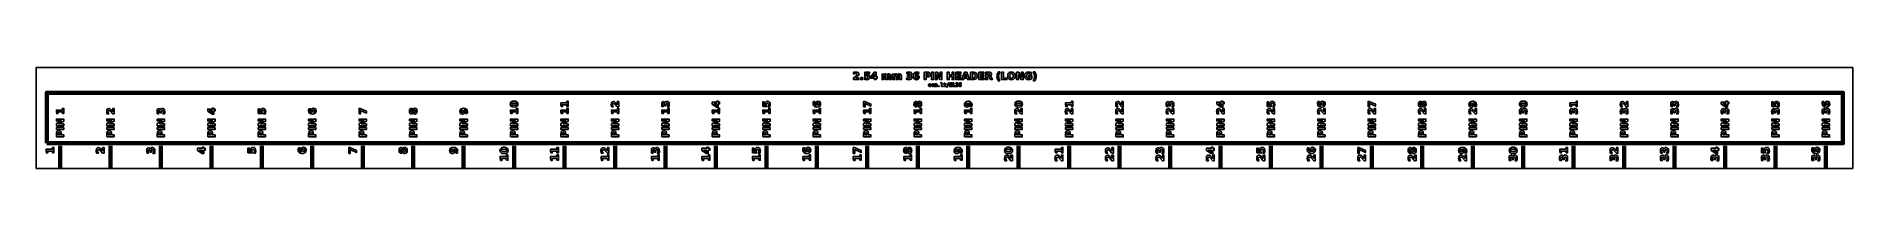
# Model space of a CAD drawing. Header units: centimetres. Extents: x -11 to 25, y -15.8 to -13.8.
import ezdxf

# ---------------------------------------------------------------- set-up
doc = ezdxf.new("R2010")
doc.units = ezdxf.units.CM
doc.header["$MEASUREMENT"] = 0
doc.layers.add('Layer 1', color=7, linetype='Continuous')

msp = doc.modelspace()

# ---------------------------------------------------------------- linework, layer by layer
at = {"layer": 'Layer 1', "color": 7}
msp.add_open_spline([(-10.9698, -13.85), (-10.9698, -13.85), (25.0302, -13.85), (25.0302, -13.85), (25.0302, -13.85), (25.0302, -13.85), (25.0302, -15.85), (25.0302, -15.85), (25.0302, -15.85), (25.0302, -15.85), (-10.9698, -15.85), (-10.9698, -15.85), (-10.9698, -15.85), (-10.9698, -15.85), (-10.9698, -13.85), (-10.9698, -13.85)], degree=3, knots=[0, 0, 0, 0, 0.25, 0.25, 0.25, 0.25, 0.5, 0.5, 0.5, 0.5, 0.75, 0.75, 0.75, 0.75, 1, 1, 1, 1], dxfattribs=at)
at = {"layer": 'Layer 1', "color": 250}
for points, knots in [([(5.26986, -14.05948), (5.26986, -14.05948), (5.33403, -14.05948), (5.33403, -14.05948), (5.33403, -14.05948), (5.33403, -14.05948), (5.33403, -14.08711), (5.33403, -14.08711), (5.33403, -14.08711), (5.33403, -14.08711), (5.22806, -14.08711), (5.22806, -14.08711), (5.22806, -14.08711), (5.22806, -14.08711), (5.22806, -14.05948), (5.22806, -14.05948), (5.22806, -14.05948), (5.22806, -14.05948), (5.2813, -14.01251), (5.2813, -14.01251), (5.2813, -14.01251), (5.28606, -14.00821), (5.28956, -14.00401), (5.29183, -13.99991), (5.29183, -13.99991), (5.29413, -13.99581), (5.29526, -13.99154), (5.29526, -13.98711), (5.29526, -13.98711), (5.29526, -13.98028), (5.29296, -13.97478), (5.28836, -13.97061), (5.28836, -13.97061), (5.2838, -13.96644), (5.2777, -13.96438), (5.27006, -13.96438), (5.27006, -13.96438), (5.2642, -13.96438), (5.2578, -13.96564), (5.25083, -13.96814), (5.25083, -13.96814), (5.24386, -13.97064), (5.2364, -13.97438), (5.22846, -13.97931), (5.22846, -13.97931), (5.22846, -13.97931), (5.22846, -13.94728), (5.22846, -13.94728), (5.22846, -13.94728), (5.23693, -13.94448), (5.2453, -13.94234), (5.25356, -13.94088), (5.25356, -13.94088), (5.26183, -13.93941), (5.26993, -13.93868), (5.2779, -13.93868), (5.2779, -13.93868), (5.29533, -13.93868), (5.3089, -13.94251), (5.31856, -13.95021), (5.31856, -13.95021), (5.32823, -13.95788), (5.33306, -13.96858), (5.33306, -13.98234), (5.33306, -13.98234), (5.33306, -13.99028), (5.331, -13.99768), (5.3269, -14.00454), (5.3269, -14.00454), (5.3228, -14.01141), (5.31416, -14.02061), (5.30103, -14.03214), (5.30103, -14.03214), (5.30103, -14.03214), (5.26986, -14.05948), (5.26986, -14.05948)], [0, 0, 0, 0, 0.05263158, 0.05263158, 0.05263158, 0.05263158, 0.10526316, 0.10526316, 0.10526316, 0.10526316, 0.15789474, 0.15789474, 0.15789474, 0.15789474, 0.21052632, 0.21052632, 0.21052632, 0.21052632, 0.26315789, 0.26315789, 0.26315789, 0.26315789, 0.31578947, 0.31578947, 0.31578947, 0.31578947, 0.36842105, 0.36842105, 0.36842105, 0.36842105, 0.42105263, 0.42105263, 0.42105263, 0.42105263, 0.47368421, 0.47368421, 0.47368421, 0.47368421, 0.52631579, 0.52631579, 0.52631579, 0.52631579, 0.57894737, 0.57894737, 0.57894737, 0.57894737, 0.63157895, 0.63157895, 0.63157895, 0.63157895, 0.68421053, 0.68421053, 0.68421053, 0.68421053, 0.73684211, 0.73684211, 0.73684211, 0.73684211, 0.78947368, 0.78947368, 0.78947368, 0.78947368, 0.84210526, 0.84210526, 0.84210526, 0.84210526, 0.89473684, 0.89473684, 0.89473684, 0.89473684, 0.94736842, 0.94736842, 0.94736842, 0.94736842, 1, 1, 1, 1]), ([(5.44857, -13.94131), (5.44857, -13.94131), (5.54204, -13.94131), (5.54204, -13.94131), (5.54204, -13.94131), (5.54204, -13.94131), (5.54204, -13.96894), (5.54204, -13.96894), (5.54204, -13.96894), (5.54204, -13.96894), (5.47854, -13.96894), (5.47854, -13.96894), (5.47854, -13.96894), (5.47854, -13.96894), (5.47854, -13.99151), (5.47854, -13.99151), (5.47854, -13.99151), (5.4814, -13.99074), (5.48427, -13.99014), (5.48717, -13.98971), (5.48717, -13.98971), (5.49007, -13.98928), (5.4931, -13.98908), (5.4962, -13.98908), (5.4962, -13.98908), (5.514, -13.98908), (5.52784, -13.99351), (5.53774, -14.00241), (5.53774, -14.00241), (5.54764, -14.01128), (5.55257, -14.02368), (5.55257, -14.03954), (5.55257, -14.03954), (5.55257, -14.05531), (5.54717, -14.06764), (5.5364, -14.07658), (5.5364, -14.07658), (5.52564, -14.08548), (5.51067, -14.08994), (5.49154, -14.08994), (5.49154, -14.08994), (5.48327, -14.08994), (5.47507, -14.08914), (5.46697, -14.08754), (5.46697, -14.08754), (5.45887, -14.08594), (5.4508, -14.08354), (5.4428, -14.08028), (5.4428, -14.08028), (5.4428, -14.08028), (5.4428, -14.05068), (5.4428, -14.05068), (5.4428, -14.05068), (5.45074, -14.05524), (5.45827, -14.05864), (5.4654, -14.06091), (5.4654, -14.06091), (5.47254, -14.06321), (5.47927, -14.06434), (5.48557, -14.06434), (5.48557, -14.06434), (5.4947, -14.06434), (5.50187, -14.06211), (5.5071, -14.05764), (5.5071, -14.05764), (5.51234, -14.05321), (5.51497, -14.04718), (5.51497, -14.03954), (5.51497, -14.03954), (5.51497, -14.03188), (5.51234, -14.02584), (5.5071, -14.02141), (5.5071, -14.02141), (5.50187, -14.01698), (5.4947, -14.01478), (5.48557, -14.01478), (5.48557, -14.01478), (5.48017, -14.01478), (5.4744, -14.01548), (5.4683, -14.01688), (5.4683, -14.01688), (5.46217, -14.01828), (5.4556, -14.02044), (5.44857, -14.02338), (5.44857, -14.02338), (5.44857, -14.02338), (5.44857, -13.94131), (5.44857, -13.94131)], [0, 0, 0, 0, 0.04545455, 0.04545455, 0.04545455, 0.04545455, 0.09090909, 0.09090909, 0.09090909, 0.09090909, 0.13636364, 0.13636364, 0.13636364, 0.13636364, 0.18181818, 0.18181818, 0.18181818, 0.18181818, 0.22727273, 0.22727273, 0.22727273, 0.22727273, 0.27272727, 0.27272727, 0.27272727, 0.27272727, 0.31818182, 0.31818182, 0.31818182, 0.31818182, 0.36363636, 0.36363636, 0.36363636, 0.36363636, 0.40909091, 0.40909091, 0.40909091, 0.40909091, 0.45454545, 0.45454545, 0.45454545, 0.45454545, 0.5, 0.5, 0.5, 0.5, 0.54545455, 0.54545455, 0.54545455, 0.54545455, 0.59090909, 0.59090909, 0.59090909, 0.59090909, 0.63636364, 0.63636364, 0.63636364, 0.63636364, 0.68181818, 0.68181818, 0.68181818, 0.68181818, 0.72727273, 0.72727273, 0.72727273, 0.72727273, 0.77272727, 0.77272727, 0.77272727, 0.77272727, 0.81818182, 0.81818182, 0.81818182, 0.81818182, 0.86363636, 0.86363636, 0.86363636, 0.86363636, 0.90909091, 0.90909091, 0.90909091, 0.90909091, 0.95454545, 0.95454545, 0.95454545, 0.95454545, 1, 1, 1, 1]), ([(5.63394, -13.94131), (5.63394, -13.94131), (5.67574, -13.94131), (5.67574, -13.94131), (5.67574, -13.94131), (5.67574, -13.94131), (5.67574, -14.03331), (5.67574, -14.03331), (5.67574, -14.03331), (5.67574, -14.03331), (5.69654, -14.03331), (5.69654, -14.03331), (5.69654, -14.03331), (5.69654, -14.03331), (5.69654, -14.06054), (5.69654, -14.06054), (5.69654, -14.06054), (5.69654, -14.06054), (5.67574, -14.06054), (5.67574, -14.06054), (5.67574, -14.06054), (5.67574, -14.06054), (5.67574, -14.08711), (5.67574, -14.08711), (5.67574, -14.08711), (5.67574, -14.08711), (5.64021, -14.08711), (5.64021, -14.08711), (5.64021, -14.08711), (5.64021, -14.08711), (5.64021, -14.06054), (5.64021, -14.06054), (5.64021, -14.06054), (5.64021, -14.06054), (5.57554, -14.06054), (5.57554, -14.06054), (5.57554, -14.06054), (5.57554, -14.06054), (5.57554, -14.02831), (5.57554, -14.02831), (5.57554, -14.02831), (5.57554, -14.02831), (5.63394, -13.94131), (5.63394, -13.94131)], [0, 0, 0, 0, 0.09090909, 0.09090909, 0.09090909, 0.09090909, 0.18181818, 0.18181818, 0.18181818, 0.18181818, 0.27272727, 0.27272727, 0.27272727, 0.27272727, 0.36363636, 0.36363636, 0.36363636, 0.36363636, 0.45454545, 0.45454545, 0.45454545, 0.45454545, 0.54545455, 0.54545455, 0.54545455, 0.54545455, 0.63636364, 0.63636364, 0.63636364, 0.63636364, 0.72727273, 0.72727273, 0.72727273, 0.72727273, 0.81818182, 0.81818182, 0.81818182, 0.81818182, 0.90909091, 0.90909091, 0.90909091, 0.90909091, 1, 1, 1, 1]), ([(5.64021, -13.97228), (5.64021, -13.97228), (5.59897, -14.03331), (5.59897, -14.03331), (5.59897, -14.03331), (5.59897, -14.03331), (5.64021, -14.03331), (5.64021, -14.03331), (5.64021, -14.03331), (5.64021, -14.03331), (5.64021, -13.97228), (5.64021, -13.97228)], [0, 0, 0, 0, 0.33333333, 0.33333333, 0.33333333, 0.33333333, 0.66666667, 0.66666667, 0.66666667, 0.66666667, 1, 1, 1, 1]), ([(5.89351, -13.99591), (5.89794, -13.98914), (5.90317, -13.98398), (5.90927, -13.98044), (5.90927, -13.98044), (5.91537, -13.97688), (5.92204, -13.97511), (5.92934, -13.97511), (5.92934, -13.97511), (5.94191, -13.97511), (5.95147, -13.97898), (5.95804, -13.98674), (5.95804, -13.98674), (5.96461, -13.99448), (5.96791, -14.00574), (5.96791, -14.02051), (5.96791, -14.02051), (5.96791, -14.02051), (5.96791, -14.08711), (5.96791, -14.08711), (5.96791, -14.08711), (5.96791, -14.08711), (5.93274, -14.08711), (5.93274, -14.08711), (5.93274, -14.08711), (5.93274, -14.08711), (5.93274, -14.03008), (5.93274, -14.03008), (5.93274, -14.03008), (5.93281, -14.02924), (5.93284, -14.02838), (5.93287, -14.02744), (5.93287, -14.02744), (5.93291, -14.02654), (5.93294, -14.02524), (5.93294, -14.02354), (5.93294, -14.02354), (5.93294, -14.01581), (5.93181, -14.01018), (5.92951, -14.00671), (5.92951, -14.00671), (5.92724, -14.00321), (5.92357, -14.00148), (5.91851, -14.00148), (5.91851, -14.00148), (5.91184, -14.00148), (5.90674, -14.00421), (5.90311, -14.00968), (5.90311, -14.00968), (5.89951, -14.01514), (5.89764, -14.02304), (5.89751, -14.03341), (5.89751, -14.03341), (5.89751, -14.03341), (5.89751, -14.08711), (5.89751, -14.08711), (5.89751, -14.08711), (5.89751, -14.08711), (5.86234, -14.08711), (5.86234, -14.08711), (5.86234, -14.08711), (5.86234, -14.08711), (5.86234, -14.03008), (5.86234, -14.03008), (5.86234, -14.03008), (5.86234, -14.01798), (5.86131, -14.01018), (5.85921, -14.00671), (5.85921, -14.00671), (5.85714, -14.00321), (5.85344, -14.00148), (5.84811, -14.00148), (5.84811, -14.00148), (5.84137, -14.00148), (5.83621, -14.00424), (5.83257, -14.00974), (5.83257, -14.00974), (5.82894, -14.01524), (5.82711, -14.02308), (5.82711, -14.03331), (5.82711, -14.03331), (5.82711, -14.03331), (5.82711, -14.08711), (5.82711, -14.08711), (5.82711, -14.08711), (5.82711, -14.08711), (5.79194, -14.08711), (5.79194, -14.08711), (5.79194, -14.08711), (5.79194, -14.08711), (5.79194, -13.97774), (5.79194, -13.97774), (5.79194, -13.97774), (5.79194, -13.97774), (5.82711, -13.97774), (5.82711, -13.97774), (5.82711, -13.97774), (5.82711, -13.97774), (5.82711, -13.99378), (5.82711, -13.99378), (5.82711, -13.99378), (5.83141, -13.98758), (5.83634, -13.98294), (5.84191, -13.97981), (5.84191, -13.97981), (5.84747, -13.97668), (5.85361, -13.97511), (5.86031, -13.97511), (5.86031, -13.97511), (5.86784, -13.97511), (5.87454, -13.97694), (5.88031, -13.98058), (5.88031, -13.98058), (5.88611, -13.98424), (5.89051, -13.98934), (5.89351, -13.99591)], [0, 0, 0, 0, 0.03448276, 0.03448276, 0.03448276, 0.03448276, 0.06896552, 0.06896552, 0.06896552, 0.06896552, 0.10344828, 0.10344828, 0.10344828, 0.10344828, 0.13793103, 0.13793103, 0.13793103, 0.13793103, 0.17241379, 0.17241379, 0.17241379, 0.17241379, 0.20689655, 0.20689655, 0.20689655, 0.20689655, 0.24137931, 0.24137931, 0.24137931, 0.24137931, 0.27586207, 0.27586207, 0.27586207, 0.27586207, 0.31034483, 0.31034483, 0.31034483, 0.31034483, 0.34482759, 0.34482759, 0.34482759, 0.34482759, 0.37931034, 0.37931034, 0.37931034, 0.37931034, 0.4137931, 0.4137931, 0.4137931, 0.4137931, 0.44827586, 0.44827586, 0.44827586, 0.44827586, 0.48275862, 0.48275862, 0.48275862, 0.48275862, 0.51724138, 0.51724138, 0.51724138, 0.51724138, 0.55172414, 0.55172414, 0.55172414, 0.55172414, 0.5862069, 0.5862069, 0.5862069, 0.5862069, 0.62068966, 0.62068966, 0.62068966, 0.62068966, 0.65517241, 0.65517241, 0.65517241, 0.65517241, 0.68965517, 0.68965517, 0.68965517, 0.68965517, 0.72413793, 0.72413793, 0.72413793, 0.72413793, 0.75862069, 0.75862069, 0.75862069, 0.75862069, 0.79310345, 0.79310345, 0.79310345, 0.79310345, 0.82758621, 0.82758621, 0.82758621, 0.82758621, 0.86206897, 0.86206897, 0.86206897, 0.86206897, 0.89655172, 0.89655172, 0.89655172, 0.89655172, 0.93103448, 0.93103448, 0.93103448, 0.93103448, 0.96551724, 0.96551724, 0.96551724, 0.96551724, 1, 1, 1, 1]), ([(6.10191, -13.99591), (6.10634, -13.98914), (6.11157, -13.98398), (6.11767, -13.98044), (6.11767, -13.98044), (6.12377, -13.97688), (6.13044, -13.97511), (6.13774, -13.97511), (6.13774, -13.97511), (6.15031, -13.97511), (6.15987, -13.97898), (6.16644, -13.98674), (6.16644, -13.98674), (6.17301, -13.99448), (6.17631, -14.00574), (6.17631, -14.02051), (6.17631, -14.02051), (6.17631, -14.02051), (6.17631, -14.08711), (6.17631, -14.08711), (6.17631, -14.08711), (6.17631, -14.08711), (6.14114, -14.08711), (6.14114, -14.08711), (6.14114, -14.08711), (6.14114, -14.08711), (6.14114, -14.03008), (6.14114, -14.03008), (6.14114, -14.03008), (6.14121, -14.02924), (6.14124, -14.02838), (6.14127, -14.02744), (6.14127, -14.02744), (6.14131, -14.02654), (6.14134, -14.02524), (6.14134, -14.02354), (6.14134, -14.02354), (6.14134, -14.01581), (6.14021, -14.01018), (6.13791, -14.00671), (6.13791, -14.00671), (6.13564, -14.00321), (6.13197, -14.00148), (6.12691, -14.00148), (6.12691, -14.00148), (6.12024, -14.00148), (6.11514, -14.00421), (6.11151, -14.00968), (6.11151, -14.00968), (6.10791, -14.01514), (6.10604, -14.02304), (6.10591, -14.03341), (6.10591, -14.03341), (6.10591, -14.03341), (6.10591, -14.08711), (6.10591, -14.08711), (6.10591, -14.08711), (6.10591, -14.08711), (6.07074, -14.08711), (6.07074, -14.08711), (6.07074, -14.08711), (6.07074, -14.08711), (6.07074, -14.03008), (6.07074, -14.03008), (6.07074, -14.03008), (6.07074, -14.01798), (6.06971, -14.01018), (6.06761, -14.00671), (6.06761, -14.00671), (6.06554, -14.00321), (6.06184, -14.00148), (6.05651, -14.00148), (6.05651, -14.00148), (6.04977, -14.00148), (6.04461, -14.00424), (6.04097, -14.00974), (6.04097, -14.00974), (6.03734, -14.01524), (6.03551, -14.02308), (6.03551, -14.03331), (6.03551, -14.03331), (6.03551, -14.03331), (6.03551, -14.08711), (6.03551, -14.08711), (6.03551, -14.08711), (6.03551, -14.08711), (6.00034, -14.08711), (6.00034, -14.08711), (6.00034, -14.08711), (6.00034, -14.08711), (6.00034, -13.97774), (6.00034, -13.97774), (6.00034, -13.97774), (6.00034, -13.97774), (6.03551, -13.97774), (6.03551, -13.97774), (6.03551, -13.97774), (6.03551, -13.97774), (6.03551, -13.99378), (6.03551, -13.99378), (6.03551, -13.99378), (6.03981, -13.98758), (6.04474, -13.98294), (6.05031, -13.97981), (6.05031, -13.97981), (6.05587, -13.97668), (6.06201, -13.97511), (6.06871, -13.97511), (6.06871, -13.97511), (6.07624, -13.97511), (6.08294, -13.97694), (6.08871, -13.98058), (6.08871, -13.98058), (6.09451, -13.98424), (6.09891, -13.98934), (6.10191, -13.99591)], [0, 0, 0, 0, 0.03448276, 0.03448276, 0.03448276, 0.03448276, 0.06896552, 0.06896552, 0.06896552, 0.06896552, 0.10344828, 0.10344828, 0.10344828, 0.10344828, 0.13793103, 0.13793103, 0.13793103, 0.13793103, 0.17241379, 0.17241379, 0.17241379, 0.17241379, 0.20689655, 0.20689655, 0.20689655, 0.20689655, 0.24137931, 0.24137931, 0.24137931, 0.24137931, 0.27586207, 0.27586207, 0.27586207, 0.27586207, 0.31034483, 0.31034483, 0.31034483, 0.31034483, 0.34482759, 0.34482759, 0.34482759, 0.34482759, 0.37931034, 0.37931034, 0.37931034, 0.37931034, 0.4137931, 0.4137931, 0.4137931, 0.4137931, 0.44827586, 0.44827586, 0.44827586, 0.44827586, 0.48275862, 0.48275862, 0.48275862, 0.48275862, 0.51724138, 0.51724138, 0.51724138, 0.51724138, 0.55172414, 0.55172414, 0.55172414, 0.55172414, 0.5862069, 0.5862069, 0.5862069, 0.5862069, 0.62068966, 0.62068966, 0.62068966, 0.62068966, 0.65517241, 0.65517241, 0.65517241, 0.65517241, 0.68965517, 0.68965517, 0.68965517, 0.68965517, 0.72413793, 0.72413793, 0.72413793, 0.72413793, 0.75862069, 0.75862069, 0.75862069, 0.75862069, 0.79310345, 0.79310345, 0.79310345, 0.79310345, 0.82758621, 0.82758621, 0.82758621, 0.82758621, 0.86206897, 0.86206897, 0.86206897, 0.86206897, 0.89655172, 0.89655172, 0.89655172, 0.89655172, 0.93103448, 0.93103448, 0.93103448, 0.93103448, 0.96551724, 0.96551724, 0.96551724, 0.96551724, 1, 1, 1, 1]), ([(6.35494, -14.00848), (6.36474, -14.01101), (6.37224, -14.01544), (6.37734, -14.02171), (6.37734, -14.02171), (6.38244, -14.02801), (6.385, -14.03598), (6.385, -14.04568), (6.385, -14.04568), (6.385, -14.06014), (6.37947, -14.07114), (6.3684, -14.07868), (6.3684, -14.07868), (6.35734, -14.08618), (6.3412, -14.08994), (6.31997, -14.08994), (6.31997, -14.08994), (6.31247, -14.08994), (6.30497, -14.08934), (6.29744, -14.08814), (6.29744, -14.08814), (6.28994, -14.08694), (6.2825, -14.08511), (6.27514, -14.08271), (6.27514, -14.08271), (6.27514, -14.08271), (6.27514, -14.05371), (6.27514, -14.05371), (6.27514, -14.05371), (6.28217, -14.05721), (6.28914, -14.05988), (6.29607, -14.06168), (6.29607, -14.06168), (6.303, -14.06344), (6.30984, -14.06434), (6.31654, -14.06434), (6.31654, -14.06434), (6.3265, -14.06434), (6.33414, -14.06261), (6.33944, -14.05918), (6.33944, -14.05918), (6.34474, -14.05571), (6.3474, -14.05078), (6.3474, -14.04431), (6.3474, -14.04431), (6.3474, -14.03768), (6.34467, -14.03264), (6.33924, -14.02924), (6.33924, -14.02924), (6.3338, -14.02581), (6.32577, -14.02411), (6.31517, -14.02411), (6.31517, -14.02411), (6.31517, -14.02411), (6.30014, -14.02411), (6.30014, -14.02411), (6.30014, -14.02411), (6.30014, -14.02411), (6.30014, -13.99988), (6.30014, -13.99988), (6.30014, -13.99988), (6.30014, -13.99988), (6.31594, -13.99988), (6.31594, -13.99988), (6.31594, -13.99988), (6.3254, -13.99988), (6.3324, -13.99841), (6.33704, -13.99544), (6.33704, -13.99544), (6.34167, -13.99248), (6.34397, -13.98798), (6.34397, -13.98194), (6.34397, -13.98194), (6.34397, -13.97634), (6.34174, -13.97201), (6.33724, -13.96898), (6.33724, -13.96898), (6.33274, -13.96591), (6.3264, -13.96438), (6.3182, -13.96438), (6.3182, -13.96438), (6.31214, -13.96438), (6.30604, -13.96504), (6.29984, -13.96641), (6.29984, -13.96641), (6.29367, -13.96778), (6.28754, -13.96981), (6.2814, -13.97248), (6.2814, -13.97248), (6.2814, -13.97248), (6.2814, -13.94494), (6.2814, -13.94494), (6.2814, -13.94494), (6.28884, -13.94284), (6.29617, -13.94128), (6.30347, -13.94024), (6.30347, -13.94024), (6.31077, -13.93921), (6.3179, -13.93868), (6.32494, -13.93868), (6.32494, -13.93868), (6.34387, -13.93868), (6.35807, -13.94178), (6.36747, -13.94801), (6.36747, -13.94801), (6.37687, -13.95421), (6.38157, -13.96358), (6.38157, -13.97608), (6.38157, -13.97608), (6.38157, -13.98458), (6.37934, -13.99158), (6.37484, -13.99701), (6.37484, -13.99701), (6.37034, -14.00244), (6.3637, -14.00628), (6.35494, -14.00848)], [0, 0, 0, 0, 0.03448276, 0.03448276, 0.03448276, 0.03448276, 0.06896552, 0.06896552, 0.06896552, 0.06896552, 0.10344828, 0.10344828, 0.10344828, 0.10344828, 0.13793103, 0.13793103, 0.13793103, 0.13793103, 0.17241379, 0.17241379, 0.17241379, 0.17241379, 0.20689655, 0.20689655, 0.20689655, 0.20689655, 0.24137931, 0.24137931, 0.24137931, 0.24137931, 0.27586207, 0.27586207, 0.27586207, 0.27586207, 0.31034483, 0.31034483, 0.31034483, 0.31034483, 0.34482759, 0.34482759, 0.34482759, 0.34482759, 0.37931034, 0.37931034, 0.37931034, 0.37931034, 0.4137931, 0.4137931, 0.4137931, 0.4137931, 0.44827586, 0.44827586, 0.44827586, 0.44827586, 0.48275862, 0.48275862, 0.48275862, 0.48275862, 0.51724138, 0.51724138, 0.51724138, 0.51724138, 0.55172414, 0.55172414, 0.55172414, 0.55172414, 0.5862069, 0.5862069, 0.5862069, 0.5862069, 0.62068966, 0.62068966, 0.62068966, 0.62068966, 0.65517241, 0.65517241, 0.65517241, 0.65517241, 0.68965517, 0.68965517, 0.68965517, 0.68965517, 0.72413793, 0.72413793, 0.72413793, 0.72413793, 0.75862069, 0.75862069, 0.75862069, 0.75862069, 0.79310345, 0.79310345, 0.79310345, 0.79310345, 0.82758621, 0.82758621, 0.82758621, 0.82758621, 0.86206897, 0.86206897, 0.86206897, 0.86206897, 0.89655172, 0.89655172, 0.89655172, 0.89655172, 0.93103448, 0.93103448, 0.93103448, 0.93103448, 0.96551724, 0.96551724, 0.96551724, 0.96551724, 1, 1, 1, 1]), ([(6.51977, -13.94511), (6.51977, -13.94511), (6.51977, -13.97208), (6.51977, -13.97208), (6.51977, -13.97208), (6.51357, -13.96914), (6.50777, -13.96698), (6.50231, -13.96558), (6.50231, -13.96558), (6.49684, -13.96418), (6.49147, -13.96348), (6.48627, -13.96348), (6.48627, -13.96348), (6.47507, -13.96348), (6.46637, -13.96658), (6.46011, -13.97281), (6.46011, -13.97281), (6.45387, -13.97901), (6.45021, -13.98824), (6.44917, -14.00048), (6.44917, -14.00048), (6.45347, -13.99731), (6.45814, -13.99491), (6.46314, -13.99331), (6.46314, -13.99331), (6.46814, -13.99171), (6.47361, -13.99091), (6.47954, -13.99091), (6.47954, -13.99091), (6.49444, -13.99091), (6.50647, -13.99528), (6.51561, -14.00401), (6.51561, -14.00401), (6.52477, -14.01271), (6.52934, -14.02414), (6.52934, -14.03828), (6.52934, -14.03828), (6.52934, -14.05391), (6.52424, -14.06641), (6.51401, -14.07584), (6.51401, -14.07584), (6.50381, -14.08524), (6.49007, -14.08994), (6.47291, -14.08994), (6.47291, -14.08994), (6.45397, -14.08994), (6.43931, -14.08354), (6.42891, -14.07074), (6.42891, -14.07074), (6.41854, -14.05798), (6.41334, -14.03981), (6.41334, -14.01631), (6.41334, -14.01631), (6.41334, -13.99224), (6.41941, -13.97331), (6.43154, -13.95954), (6.43154, -13.95954), (6.44371, -13.94578), (6.46034, -13.93888), (6.48151, -13.93888), (6.48151, -13.93888), (6.48821, -13.93888), (6.49471, -13.93941), (6.50104, -13.94044), (6.50104, -13.94044), (6.50734, -13.94148), (6.51357, -13.94304), (6.51977, -13.94511)], [0, 0, 0, 0, 0.05882353, 0.05882353, 0.05882353, 0.05882353, 0.11764706, 0.11764706, 0.11764706, 0.11764706, 0.17647059, 0.17647059, 0.17647059, 0.17647059, 0.23529412, 0.23529412, 0.23529412, 0.23529412, 0.29411765, 0.29411765, 0.29411765, 0.29411765, 0.35294118, 0.35294118, 0.35294118, 0.35294118, 0.41176471, 0.41176471, 0.41176471, 0.41176471, 0.47058824, 0.47058824, 0.47058824, 0.47058824, 0.52941176, 0.52941176, 0.52941176, 0.52941176, 0.58823529, 0.58823529, 0.58823529, 0.58823529, 0.64705882, 0.64705882, 0.64705882, 0.64705882, 0.70588235, 0.70588235, 0.70588235, 0.70588235, 0.76470588, 0.76470588, 0.76470588, 0.76470588, 0.82352941, 0.82352941, 0.82352941, 0.82352941, 0.88235294, 0.88235294, 0.88235294, 0.88235294, 0.94117647, 0.94117647, 0.94117647, 0.94117647, 1, 1, 1, 1]), ([(6.47331, -14.01514), (6.46671, -14.01514), (6.46177, -14.01728), (6.45851, -14.02154), (6.45851, -14.02154), (6.45521, -14.02581), (6.45357, -14.03221), (6.45357, -14.04071), (6.45357, -14.04071), (6.45357, -14.04924), (6.45521, -14.05564), (6.45851, -14.05991), (6.45851, -14.05991), (6.46177, -14.06418), (6.46671, -14.06631), (6.47331, -14.06631), (6.47331, -14.06631), (6.47994, -14.06631), (6.48491, -14.06418), (6.48817, -14.05991), (6.48817, -14.05991), (6.49147, -14.05564), (6.49311, -14.04924), (6.49311, -14.04071), (6.49311, -14.04071), (6.49311, -14.03221), (6.49147, -14.02581), (6.48817, -14.02154), (6.48817, -14.02154), (6.48491, -14.01728), (6.47994, -14.01514), (6.47331, -14.01514)], [0, 0, 0, 0, 0.125, 0.125, 0.125, 0.125, 0.25, 0.25, 0.25, 0.25, 0.375, 0.375, 0.375, 0.375, 0.5, 0.5, 0.5, 0.5, 0.625, 0.625, 0.625, 0.625, 0.75, 0.75, 0.75, 0.75, 0.875, 0.875, 0.875, 0.875, 1, 1, 1, 1]), ([(6.62811, -13.94131), (6.62811, -13.94131), (6.69051, -13.94131), (6.69051, -13.94131), (6.69051, -13.94131), (6.70907, -13.94131), (6.72331, -13.94544), (6.73324, -13.95368), (6.73324, -13.95368), (6.74317, -13.96191), (6.74814, -13.97364), (6.74814, -13.98888), (6.74814, -13.98888), (6.74814, -14.00414), (6.74317, -14.01591), (6.73324, -14.02414), (6.73324, -14.02414), (6.72331, -14.03238), (6.70907, -14.03651), (6.69051, -14.03651), (6.69051, -14.03651), (6.69051, -14.03651), (6.66571, -14.03651), (6.66571, -14.03651), (6.66571, -14.03651), (6.66571, -14.03651), (6.66571, -14.08711), (6.66571, -14.08711), (6.66571, -14.08711), (6.66571, -14.08711), (6.62811, -14.08711), (6.62811, -14.08711), (6.62811, -14.08711), (6.62811, -14.08711), (6.62811, -13.94131), (6.62811, -13.94131)], [0, 0, 0, 0, 0.11111111, 0.11111111, 0.11111111, 0.11111111, 0.22222222, 0.22222222, 0.22222222, 0.22222222, 0.33333333, 0.33333333, 0.33333333, 0.33333333, 0.44444444, 0.44444444, 0.44444444, 0.44444444, 0.55555556, 0.55555556, 0.55555556, 0.55555556, 0.66666667, 0.66666667, 0.66666667, 0.66666667, 0.77777778, 0.77777778, 0.77777778, 0.77777778, 0.88888889, 0.88888889, 0.88888889, 0.88888889, 1, 1, 1, 1]), ([(6.66571, -13.96854), (6.66571, -13.96854), (6.66571, -14.00928), (6.66571, -14.00928), (6.66571, -14.00928), (6.66571, -14.00928), (6.68651, -14.00928), (6.68651, -14.00928), (6.68651, -14.00928), (6.69381, -14.00928), (6.69944, -14.00751), (6.70341, -14.00394), (6.70341, -14.00394), (6.70737, -14.00041), (6.70937, -13.99538), (6.70937, -13.98888), (6.70937, -13.98888), (6.70937, -13.98234), (6.70737, -13.97734), (6.70341, -13.97381), (6.70341, -13.97381), (6.69944, -13.97031), (6.69381, -13.96854), (6.68651, -13.96854), (6.68651, -13.96854), (6.68651, -13.96854), (6.66571, -13.96854), (6.66571, -13.96854)], [0, 0, 0, 0, 0.14285714, 0.14285714, 0.14285714, 0.14285714, 0.28571429, 0.28571429, 0.28571429, 0.28571429, 0.42857143, 0.42857143, 0.42857143, 0.42857143, 0.57142857, 0.57142857, 0.57142857, 0.57142857, 0.71428571, 0.71428571, 0.71428571, 0.71428571, 0.85714286, 0.85714286, 0.85714286, 0.85714286, 1, 1, 1, 1]), ([(6.77468, -13.94131), (6.77468, -13.94131), (6.81228, -13.94131), (6.81228, -13.94131), (6.81228, -13.94131), (6.81228, -13.94131), (6.81228, -14.08711), (6.81228, -14.08711), (6.81228, -14.08711), (6.81228, -14.08711), (6.77468, -14.08711), (6.77468, -14.08711), (6.77468, -14.08711), (6.77468, -14.08711), (6.77468, -13.94131), (6.77468, -13.94131)], [0, 0, 0, 0, 0.25, 0.25, 0.25, 0.25, 0.5, 0.5, 0.5, 0.5, 0.75, 0.75, 0.75, 0.75, 1, 1, 1, 1]), ([(6.84908, -13.94131), (6.84908, -13.94131), (6.89108, -13.94131), (6.89108, -13.94131), (6.89108, -13.94131), (6.89108, -13.94131), (6.94411, -14.04131), (6.94411, -14.04131), (6.94411, -14.04131), (6.94411, -14.04131), (6.94411, -13.94131), (6.94411, -13.94131), (6.94411, -13.94131), (6.94411, -13.94131), (6.97974, -13.94131), (6.97974, -13.94131), (6.97974, -13.94131), (6.97974, -13.94131), (6.97974, -14.08711), (6.97974, -14.08711), (6.97974, -14.08711), (6.97974, -14.08711), (6.93774, -14.08711), (6.93774, -14.08711), (6.93774, -14.08711), (6.93774, -14.08711), (6.88471, -13.98711), (6.88471, -13.98711), (6.88471, -13.98711), (6.88471, -13.98711), (6.88471, -14.08711), (6.88471, -14.08711), (6.88471, -14.08711), (6.88471, -14.08711), (6.84908, -14.08711), (6.84908, -14.08711), (6.84908, -14.08711), (6.84908, -14.08711), (6.84908, -13.94131), (6.84908, -13.94131)], [0, 0, 0, 0, 0.1, 0.1, 0.1, 0.1, 0.2, 0.2, 0.2, 0.2, 0.3, 0.3, 0.3, 0.3, 0.4, 0.4, 0.4, 0.4, 0.5, 0.5, 0.5, 0.5, 0.6, 0.6, 0.6, 0.6, 0.7, 0.7, 0.7, 0.7, 0.8, 0.8, 0.8, 0.8, 0.9, 0.9, 0.9, 0.9, 1, 1, 1, 1]), ([(7.08608, -13.94131), (7.08608, -13.94131), (7.12368, -13.94131), (7.12368, -13.94131), (7.12368, -13.94131), (7.12368, -13.94131), (7.12368, -13.99688), (7.12368, -13.99688), (7.12368, -13.99688), (7.12368, -13.99688), (7.17914, -13.99688), (7.17914, -13.99688), (7.17914, -13.99688), (7.17914, -13.99688), (7.17914, -13.94131), (7.17914, -13.94131), (7.17914, -13.94131), (7.17914, -13.94131), (7.21674, -13.94131), (7.21674, -13.94131), (7.21674, -13.94131), (7.21674, -13.94131), (7.21674, -14.08711), (7.21674, -14.08711), (7.21674, -14.08711), (7.21674, -14.08711), (7.17914, -14.08711), (7.17914, -14.08711), (7.17914, -14.08711), (7.17914, -14.08711), (7.17914, -14.02531), (7.17914, -14.02531), (7.17914, -14.02531), (7.17914, -14.02531), (7.12368, -14.02531), (7.12368, -14.02531), (7.12368, -14.02531), (7.12368, -14.02531), (7.12368, -14.08711), (7.12368, -14.08711), (7.12368, -14.08711), (7.12368, -14.08711), (7.08608, -14.08711), (7.08608, -14.08711), (7.08608, -14.08711), (7.08608, -14.08711), (7.08608, -13.94131), (7.08608, -13.94131)], [0, 0, 0, 0, 0.08333333, 0.08333333, 0.08333333, 0.08333333, 0.16666667, 0.16666667, 0.16666667, 0.16666667, 0.25, 0.25, 0.25, 0.25, 0.33333333, 0.33333333, 0.33333333, 0.33333333, 0.41666667, 0.41666667, 0.41666667, 0.41666667, 0.5, 0.5, 0.5, 0.5, 0.58333333, 0.58333333, 0.58333333, 0.58333333, 0.66666667, 0.66666667, 0.66666667, 0.66666667, 0.75, 0.75, 0.75, 0.75, 0.83333333, 0.83333333, 0.83333333, 0.83333333, 0.91666667, 0.91666667, 0.91666667, 0.91666667, 1, 1, 1, 1]), ([(7.25345, -13.94131), (7.25345, -13.94131), (7.35491, -13.94131), (7.35491, -13.94131), (7.35491, -13.94131), (7.35491, -13.94131), (7.35491, -13.96974), (7.35491, -13.96974), (7.35491, -13.96974), (7.35491, -13.96974), (7.29105, -13.96974), (7.29105, -13.96974), (7.29105, -13.96974), (7.29105, -13.96974), (7.29105, -13.99688), (7.29105, -13.99688), (7.29105, -13.99688), (7.29105, -13.99688), (7.35108, -13.99688), (7.35108, -13.99688), (7.35108, -13.99688), (7.35108, -13.99688), (7.35108, -14.02531), (7.35108, -14.02531), (7.35108, -14.02531), (7.35108, -14.02531), (7.29105, -14.02531), (7.29105, -14.02531), (7.29105, -14.02531), (7.29105, -14.02531), (7.29105, -14.05868), (7.29105, -14.05868), (7.29105, -14.05868), (7.29105, -14.05868), (7.35705, -14.05868), (7.35705, -14.05868), (7.35705, -14.05868), (7.35705, -14.05868), (7.35705, -14.08711), (7.35705, -14.08711), (7.35705, -14.08711), (7.35705, -14.08711), (7.25345, -14.08711), (7.25345, -14.08711), (7.25345, -14.08711), (7.25345, -14.08711), (7.25345, -13.94131), (7.25345, -13.94131)], [0, 0, 0, 0, 0.08333333, 0.08333333, 0.08333333, 0.08333333, 0.16666667, 0.16666667, 0.16666667, 0.16666667, 0.25, 0.25, 0.25, 0.25, 0.33333333, 0.33333333, 0.33333333, 0.33333333, 0.41666667, 0.41666667, 0.41666667, 0.41666667, 0.5, 0.5, 0.5, 0.5, 0.58333333, 0.58333333, 0.58333333, 0.58333333, 0.66666667, 0.66666667, 0.66666667, 0.66666667, 0.75, 0.75, 0.75, 0.75, 0.83333333, 0.83333333, 0.83333333, 0.83333333, 0.91666667, 0.91666667, 0.91666667, 0.91666667, 1, 1, 1, 1]), ([(7.47854, -14.06058), (7.47854, -14.06058), (7.41974, -14.06058), (7.41974, -14.06058), (7.41974, -14.06058), (7.41974, -14.06058), (7.41048, -14.08711), (7.41048, -14.08711), (7.41048, -14.08711), (7.41048, -14.08711), (7.37268, -14.08711), (7.37268, -14.08711), (7.37268, -14.08711), (7.37268, -14.08711), (7.42668, -13.94131), (7.42668, -13.94131), (7.42668, -13.94131), (7.42668, -13.94131), (7.47151, -13.94131), (7.47151, -13.94131), (7.47151, -13.94131), (7.47151, -13.94131), (7.52551, -14.08711), (7.52551, -14.08711), (7.52551, -14.08711), (7.52551, -14.08711), (7.48771, -14.08711), (7.48771, -14.08711), (7.48771, -14.08711), (7.48771, -14.08711), (7.47854, -14.06058), (7.47854, -14.06058)], [0, 0, 0, 0, 0.125, 0.125, 0.125, 0.125, 0.25, 0.25, 0.25, 0.25, 0.375, 0.375, 0.375, 0.375, 0.5, 0.5, 0.5, 0.5, 0.625, 0.625, 0.625, 0.625, 0.75, 0.75, 0.75, 0.75, 0.875, 0.875, 0.875, 0.875, 1, 1, 1, 1]), ([(7.42911, -14.03351), (7.42911, -14.03351), (7.46908, -14.03351), (7.46908, -14.03351), (7.46908, -14.03351), (7.46908, -14.03351), (7.44914, -13.97551), (7.44914, -13.97551), (7.44914, -13.97551), (7.44914, -13.97551), (7.42911, -14.03351), (7.42911, -14.03351)], [0, 0, 0, 0, 0.33333333, 0.33333333, 0.33333333, 0.33333333, 0.66666667, 0.66666667, 0.66666667, 0.66666667, 1, 1, 1, 1]), ([(7.54488, -13.94131), (7.54488, -13.94131), (7.58454, -13.94131), (7.58454, -13.94131), (7.58454, -13.94131), (7.60668, -13.94131), (7.62314, -13.94288), (7.63398, -13.94604), (7.63398, -13.94604), (7.64481, -13.94921), (7.65411, -13.95454), (7.66188, -13.96211), (7.66188, -13.96211), (7.66871, -13.96868), (7.67378, -13.97628), (7.67711, -13.98488), (7.67711, -13.98488), (7.68041, -13.99344), (7.68208, -14.00318), (7.68208, -14.01408), (7.68208, -14.01408), (7.68208, -14.02508), (7.68041, -14.03488), (7.67711, -14.04351), (7.67711, -14.04351), (7.67378, -14.05214), (7.66871, -14.05974), (7.66188, -14.06631), (7.66188, -14.06631), (7.65404, -14.07388), (7.64468, -14.07921), (7.63374, -14.08238), (7.63374, -14.08238), (7.62281, -14.08554), (7.60641, -14.08711), (7.58454, -14.08711), (7.58454, -14.08711), (7.58454, -14.08711), (7.54488, -14.08711), (7.54488, -14.08711), (7.54488, -14.08711), (7.54488, -14.08711), (7.54488, -13.94131), (7.54488, -13.94131)], [0, 0, 0, 0, 0.09090909, 0.09090909, 0.09090909, 0.09090909, 0.18181818, 0.18181818, 0.18181818, 0.18181818, 0.27272727, 0.27272727, 0.27272727, 0.27272727, 0.36363636, 0.36363636, 0.36363636, 0.36363636, 0.45454545, 0.45454545, 0.45454545, 0.45454545, 0.54545455, 0.54545455, 0.54545455, 0.54545455, 0.63636364, 0.63636364, 0.63636364, 0.63636364, 0.72727273, 0.72727273, 0.72727273, 0.72727273, 0.81818182, 0.81818182, 0.81818182, 0.81818182, 0.90909091, 0.90909091, 0.90909091, 0.90909091, 1, 1, 1, 1]), ([(7.58248, -13.96974), (7.58248, -13.96974), (7.58248, -14.05868), (7.58248, -14.05868), (7.58248, -14.05868), (7.58248, -14.05868), (7.59594, -14.05868), (7.59594, -14.05868), (7.59594, -14.05868), (7.61131, -14.05868), (7.62304, -14.05488), (7.63114, -14.04724), (7.63114, -14.04724), (7.63924, -14.03964), (7.64331, -14.02858), (7.64331, -14.01408), (7.64331, -14.01408), (7.64331, -13.99961), (7.63928, -13.98861), (7.63121, -13.98108), (7.63121, -13.98108), (7.62314, -13.97351), (7.61138, -13.96974), (7.59594, -13.96974), (7.59594, -13.96974), (7.59594, -13.96974), (7.58248, -13.96974), (7.58248, -13.96974)], [0, 0, 0, 0, 0.14285714, 0.14285714, 0.14285714, 0.14285714, 0.28571429, 0.28571429, 0.28571429, 0.28571429, 0.42857143, 0.42857143, 0.42857143, 0.42857143, 0.57142857, 0.57142857, 0.57142857, 0.57142857, 0.71428571, 0.71428571, 0.71428571, 0.71428571, 0.85714286, 0.85714286, 0.85714286, 0.85714286, 1, 1, 1, 1]), ([(7.71088, -13.94131), (7.71088, -13.94131), (7.81234, -13.94131), (7.81234, -13.94131), (7.81234, -13.94131), (7.81234, -13.94131), (7.81234, -13.96974), (7.81234, -13.96974), (7.81234, -13.96974), (7.81234, -13.96974), (7.74848, -13.96974), (7.74848, -13.96974), (7.74848, -13.96974), (7.74848, -13.96974), (7.74848, -13.99688), (7.74848, -13.99688), (7.74848, -13.99688), (7.74848, -13.99688), (7.80851, -13.99688), (7.80851, -13.99688), (7.80851, -13.99688), (7.80851, -13.99688), (7.80851, -14.02531), (7.80851, -14.02531), (7.80851, -14.02531), (7.80851, -14.02531), (7.74848, -14.02531), (7.74848, -14.02531), (7.74848, -14.02531), (7.74848, -14.02531), (7.74848, -14.05868), (7.74848, -14.05868), (7.74848, -14.05868), (7.74848, -14.05868), (7.81448, -14.05868), (7.81448, -14.05868), (7.81448, -14.05868), (7.81448, -14.05868), (7.81448, -14.08711), (7.81448, -14.08711), (7.81448, -14.08711), (7.81448, -14.08711), (7.71088, -14.08711), (7.71088, -14.08711), (7.71088, -14.08711), (7.71088, -14.08711), (7.71088, -13.94131), (7.71088, -13.94131)], [0, 0, 0, 0, 0.08333333, 0.08333333, 0.08333333, 0.08333333, 0.16666667, 0.16666667, 0.16666667, 0.16666667, 0.25, 0.25, 0.25, 0.25, 0.33333333, 0.33333333, 0.33333333, 0.33333333, 0.41666667, 0.41666667, 0.41666667, 0.41666667, 0.5, 0.5, 0.5, 0.5, 0.58333333, 0.58333333, 0.58333333, 0.58333333, 0.66666667, 0.66666667, 0.66666667, 0.66666667, 0.75, 0.75, 0.75, 0.75, 0.83333333, 0.83333333, 0.83333333, 0.83333333, 0.91666667, 0.91666667, 0.91666667, 0.91666667, 1, 1, 1, 1]), ([(7.88511, -14.03194), (7.88511, -14.03194), (7.88511, -14.08711), (7.88511, -14.08711), (7.88511, -14.08711), (7.88511, -14.08711), (7.84751, -14.08711), (7.84751, -14.08711), (7.84751, -14.08711), (7.84751, -14.08711), (7.84751, -13.94131), (7.84751, -13.94131), (7.84751, -13.94131), (7.84751, -13.94131), (7.90494, -13.94131), (7.90494, -13.94131), (7.90494, -13.94131), (7.92414, -13.94131), (7.93824, -13.94454), (7.94717, -13.95098), (7.94717, -13.95098), (7.95614, -13.95741), (7.96061, -13.96761), (7.96061, -13.98154), (7.96061, -13.98154), (7.96061, -13.99118), (7.95827, -13.99911), (7.95364, -14.00528), (7.95364, -14.00528), (7.94897, -14.01148), (7.94194, -14.01604), (7.93257, -14.01894), (7.93257, -14.01894), (7.93771, -14.02014), (7.94234, -14.02278), (7.94641, -14.02691), (7.94641, -14.02691), (7.95047, -14.03104), (7.95457, -14.03731), (7.95874, -14.04571), (7.95874, -14.04571), (7.95874, -14.04571), (7.97917, -14.08711), (7.97917, -14.08711), (7.97917, -14.08711), (7.97917, -14.08711), (7.93911, -14.08711), (7.93911, -14.08711), (7.93911, -14.08711), (7.93911, -14.08711), (7.92134, -14.05088), (7.92134, -14.05088), (7.92134, -14.05088), (7.91777, -14.04361), (7.91414, -14.03861), (7.91044, -14.03594), (7.91044, -14.03594), (7.90677, -14.03328), (7.90187, -14.03194), (7.89574, -14.03194), (7.89574, -14.03194), (7.89574, -14.03194), (7.88511, -14.03194), (7.88511, -14.03194)], [0, 0, 0, 0, 0.0625, 0.0625, 0.0625, 0.0625, 0.125, 0.125, 0.125, 0.125, 0.1875, 0.1875, 0.1875, 0.1875, 0.25, 0.25, 0.25, 0.25, 0.3125, 0.3125, 0.3125, 0.3125, 0.375, 0.375, 0.375, 0.375, 0.4375, 0.4375, 0.4375, 0.4375, 0.5, 0.5, 0.5, 0.5, 0.5625, 0.5625, 0.5625, 0.5625, 0.625, 0.625, 0.625, 0.625, 0.6875, 0.6875, 0.6875, 0.6875, 0.75, 0.75, 0.75, 0.75, 0.8125, 0.8125, 0.8125, 0.8125, 0.875, 0.875, 0.875, 0.875, 0.9375, 0.9375, 0.9375, 0.9375, 1, 1, 1, 1]), ([(7.90094, -14.00598), (7.90881, -14.00598), (7.91447, -14.00451), (7.91787, -14.00158), (7.91787, -14.00158), (7.92131, -13.99864), (7.92301, -13.99381), (7.92301, -13.98711), (7.92301, -13.98711), (7.92301, -13.98048), (7.92131, -13.97571), (7.91787, -13.97284), (7.91787, -13.97284), (7.91447, -13.96998), (7.90881, -13.96854), (7.90094, -13.96854), (7.90094, -13.96854), (7.90094, -13.96854), (7.88511, -13.96854), (7.88511, -13.96854), (7.88511, -13.96854), (7.88511, -13.96854), (7.88511, -14.00598), (7.88511, -14.00598), (7.88511, -14.00598), (7.88511, -14.00598), (7.90094, -14.00598), (7.90094, -14.00598)], [0, 0, 0, 0, 0.14285714, 0.14285714, 0.14285714, 0.14285714, 0.28571429, 0.28571429, 0.28571429, 0.28571429, 0.42857143, 0.42857143, 0.42857143, 0.42857143, 0.57142857, 0.57142857, 0.57142857, 0.57142857, 0.71428571, 0.71428571, 0.71428571, 0.71428571, 0.85714286, 0.85714286, 0.85714286, 0.85714286, 1, 1, 1, 1]), ([(8.12817, -14.11348), (8.12817, -14.11348), (8.09917, -14.11348), (8.09917, -14.11348), (8.09917, -14.11348), (8.0892, -14.09741), (8.08184, -14.08211), (8.0771, -14.06761), (8.0771, -14.06761), (8.07234, -14.05314), (8.06997, -14.03878), (8.06997, -14.02451), (8.06997, -14.02451), (8.06997, -14.01024), (8.07237, -13.99581), (8.07714, -13.98121), (8.07714, -13.98121), (8.08194, -13.96658), (8.08927, -13.95131), (8.09917, -13.93534), (8.09917, -13.93534), (8.09917, -13.93534), (8.12817, -13.93534), (8.12817, -13.93534), (8.12817, -13.93534), (8.11984, -13.95078), (8.1136, -13.96588), (8.10944, -13.98061), (8.10944, -13.98061), (8.10527, -13.99534), (8.10317, -14.00991), (8.10317, -14.02431), (8.10317, -14.02431), (8.10317, -14.03871), (8.10524, -14.05328), (8.10937, -14.06808), (8.10937, -14.06808), (8.1135, -14.08284), (8.11977, -14.09798), (8.12817, -14.11348)], [0, 0, 0, 0, 0.1, 0.1, 0.1, 0.1, 0.2, 0.2, 0.2, 0.2, 0.3, 0.3, 0.3, 0.3, 0.4, 0.4, 0.4, 0.4, 0.5, 0.5, 0.5, 0.5, 0.6, 0.6, 0.6, 0.6, 0.7, 0.7, 0.7, 0.7, 0.8, 0.8, 0.8, 0.8, 0.9, 0.9, 0.9, 0.9, 1, 1, 1, 1]), ([(8.16254, -13.94131), (8.16254, -13.94131), (8.20014, -13.94131), (8.20014, -13.94131), (8.20014, -13.94131), (8.20014, -13.94131), (8.20014, -14.05868), (8.20014, -14.05868), (8.20014, -14.05868), (8.20014, -14.05868), (8.26614, -14.05868), (8.26614, -14.05868), (8.26614, -14.05868), (8.26614, -14.05868), (8.26614, -14.08711), (8.26614, -14.08711), (8.26614, -14.08711), (8.26614, -14.08711), (8.16254, -14.08711), (8.16254, -14.08711), (8.16254, -14.08711), (8.16254, -14.08711), (8.16254, -13.94131), (8.16254, -13.94131)], [0, 0, 0, 0, 0.16666667, 0.16666667, 0.16666667, 0.16666667, 0.33333333, 0.33333333, 0.33333333, 0.33333333, 0.5, 0.5, 0.5, 0.5, 0.66666667, 0.66666667, 0.66666667, 0.66666667, 0.83333333, 0.83333333, 0.83333333, 0.83333333, 1, 1, 1, 1]), ([(8.35657, -13.93868), (8.38, -13.93868), (8.39837, -13.94538), (8.41163, -13.95881), (8.41163, -13.95881), (8.42493, -13.97221), (8.43157, -13.99071), (8.43157, -14.01434), (8.43157, -14.01434), (8.43157, -14.03791), (8.42493, -14.05641), (8.41163, -14.06981), (8.41163, -14.06981), (8.39837, -14.08324), (8.38, -14.08994), (8.35657, -14.08994), (8.35657, -14.08994), (8.3332, -14.08994), (8.31487, -14.08324), (8.30153, -14.06981), (8.30153, -14.06981), (8.28823, -14.05641), (8.28157, -14.03791), (8.28157, -14.01434), (8.28157, -14.01434), (8.28157, -13.99071), (8.28823, -13.97221), (8.30153, -13.95881), (8.30153, -13.95881), (8.31487, -13.94538), (8.3332, -13.93868), (8.35657, -13.93868)], [0, 0, 0, 0, 0.125, 0.125, 0.125, 0.125, 0.25, 0.25, 0.25, 0.25, 0.375, 0.375, 0.375, 0.375, 0.5, 0.5, 0.5, 0.5, 0.625, 0.625, 0.625, 0.625, 0.75, 0.75, 0.75, 0.75, 0.875, 0.875, 0.875, 0.875, 1, 1, 1, 1]), ([(8.35657, -13.96591), (8.3451, -13.96591), (8.33623, -13.97014), (8.3299, -13.97861), (8.3299, -13.97861), (8.3236, -13.98708), (8.32043, -13.99898), (8.32043, -14.01434), (8.32043, -14.01434), (8.32043, -14.02968), (8.3236, -14.04154), (8.3299, -14.05001), (8.3299, -14.05001), (8.33623, -14.05848), (8.3451, -14.06271), (8.35657, -14.06271), (8.35657, -14.06271), (8.3681, -14.06271), (8.377, -14.05848), (8.38333, -14.05001), (8.38333, -14.05001), (8.38963, -14.04154), (8.3928, -14.02968), (8.3928, -14.01434), (8.3928, -14.01434), (8.3928, -13.99898), (8.38963, -13.98708), (8.38333, -13.97861), (8.38333, -13.97861), (8.377, -13.97014), (8.3681, -13.96591), (8.35657, -13.96591)], [0, 0, 0, 0, 0.125, 0.125, 0.125, 0.125, 0.25, 0.25, 0.25, 0.25, 0.375, 0.375, 0.375, 0.375, 0.5, 0.5, 0.5, 0.5, 0.625, 0.625, 0.625, 0.625, 0.75, 0.75, 0.75, 0.75, 0.875, 0.875, 0.875, 0.875, 1, 1, 1, 1]), ([(8.46, -13.94131), (8.46, -13.94131), (8.502, -13.94131), (8.502, -13.94131), (8.502, -13.94131), (8.502, -13.94131), (8.55503, -14.04131), (8.55503, -14.04131), (8.55503, -14.04131), (8.55503, -14.04131), (8.55503, -13.94131), (8.55503, -13.94131), (8.55503, -13.94131), (8.55503, -13.94131), (8.59066, -13.94131), (8.59066, -13.94131), (8.59066, -13.94131), (8.59066, -13.94131), (8.59066, -14.08711), (8.59066, -14.08711), (8.59066, -14.08711), (8.59066, -14.08711), (8.54866, -14.08711), (8.54866, -14.08711), (8.54866, -14.08711), (8.54866, -14.08711), (8.49563, -13.98711), (8.49563, -13.98711), (8.49563, -13.98711), (8.49563, -13.98711), (8.49563, -14.08711), (8.49563, -14.08711), (8.49563, -14.08711), (8.49563, -14.08711), (8.46, -14.08711), (8.46, -14.08711), (8.46, -14.08711), (8.46, -14.08711), (8.46, -13.94131), (8.46, -13.94131)], [0, 0, 0, 0, 0.1, 0.1, 0.1, 0.1, 0.2, 0.2, 0.2, 0.2, 0.3, 0.3, 0.3, 0.3, 0.4, 0.4, 0.4, 0.4, 0.5, 0.5, 0.5, 0.5, 0.6, 0.6, 0.6, 0.6, 0.7, 0.7, 0.7, 0.7, 0.8, 0.8, 0.8, 0.8, 0.9, 0.9, 0.9, 0.9, 1, 1, 1, 1]), ([(8.75843, -14.07628), (8.74907, -14.08084), (8.73933, -14.08424), (8.72923, -14.08654), (8.72923, -14.08654), (8.71913, -14.08881), (8.70873, -14.08994), (8.69797, -14.08994), (8.69797, -14.08994), (8.6737, -14.08994), (8.65447, -14.08314), (8.64027, -14.06958), (8.64027, -14.06958), (8.62607, -14.05601), (8.61897, -14.03761), (8.61897, -14.01434), (8.61897, -14.01434), (8.61897, -13.99084), (8.6262, -13.97238), (8.64063, -13.95888), (8.64063, -13.95888), (8.6551, -13.94541), (8.6749, -13.93868), (8.70003, -13.93868), (8.70003, -13.93868), (8.70973, -13.93868), (8.71903, -13.93958), (8.72793, -13.94141), (8.72793, -13.94141), (8.7368, -13.94324), (8.7452, -13.94594), (8.75307, -13.94951), (8.75307, -13.94951), (8.75307, -13.94951), (8.75307, -13.97968), (8.75307, -13.97968), (8.75307, -13.97968), (8.74493, -13.97504), (8.73683, -13.97161), (8.7288, -13.96934), (8.7288, -13.96934), (8.72077, -13.96704), (8.7127, -13.96591), (8.70463, -13.96591), (8.70463, -13.96591), (8.68963, -13.96591), (8.6781, -13.97011), (8.67, -13.97848), (8.67, -13.97848), (8.6619, -13.98684), (8.65783, -13.99881), (8.65783, -14.01434), (8.65783, -14.01434), (8.65783, -14.02978), (8.66173, -14.04171), (8.66957, -14.05011), (8.66957, -14.05011), (8.67737, -14.05851), (8.68847, -14.06271), (8.70287, -14.06271), (8.70287, -14.06271), (8.70677, -14.06271), (8.7104, -14.06248), (8.71377, -14.06198), (8.71377, -14.06198), (8.71713, -14.06148), (8.72013, -14.06071), (8.7228, -14.05968), (8.7228, -14.05968), (8.7228, -14.05968), (8.7228, -14.03134), (8.7228, -14.03134), (8.7228, -14.03134), (8.7228, -14.03134), (8.69987, -14.03134), (8.69987, -14.03134), (8.69987, -14.03134), (8.69987, -14.03134), (8.69987, -14.00614), (8.69987, -14.00614), (8.69987, -14.00614), (8.69987, -14.00614), (8.75843, -14.00614), (8.75843, -14.00614), (8.75843, -14.00614), (8.75843, -14.00614), (8.75843, -14.07628), (8.75843, -14.07628)], [0, 0, 0, 0, 0.04545455, 0.04545455, 0.04545455, 0.04545455, 0.09090909, 0.09090909, 0.09090909, 0.09090909, 0.13636364, 0.13636364, 0.13636364, 0.13636364, 0.18181818, 0.18181818, 0.18181818, 0.18181818, 0.22727273, 0.22727273, 0.22727273, 0.22727273, 0.27272727, 0.27272727, 0.27272727, 0.27272727, 0.31818182, 0.31818182, 0.31818182, 0.31818182, 0.36363636, 0.36363636, 0.36363636, 0.36363636, 0.40909091, 0.40909091, 0.40909091, 0.40909091, 0.45454545, 0.45454545, 0.45454545, 0.45454545, 0.5, 0.5, 0.5, 0.5, 0.54545455, 0.54545455, 0.54545455, 0.54545455, 0.59090909, 0.59090909, 0.59090909, 0.59090909, 0.63636364, 0.63636364, 0.63636364, 0.63636364, 0.68181818, 0.68181818, 0.68181818, 0.68181818, 0.72727273, 0.72727273, 0.72727273, 0.72727273, 0.77272727, 0.77272727, 0.77272727, 0.77272727, 0.81818182, 0.81818182, 0.81818182, 0.81818182, 0.86363636, 0.86363636, 0.86363636, 0.86363636, 0.90909091, 0.90909091, 0.90909091, 0.90909091, 0.95454545, 0.95454545, 0.95454545, 0.95454545, 1, 1, 1, 1]), ([(8.78917, -14.11348), (8.7975, -14.09798), (8.80377, -14.08284), (8.80794, -14.06808), (8.80794, -14.06808), (8.8121, -14.05328), (8.81417, -14.03871), (8.81417, -14.02431), (8.81417, -14.02431), (8.81417, -14.00991), (8.8121, -13.99534), (8.80794, -13.98061), (8.80794, -13.98061), (8.80377, -13.96588), (8.7975, -13.95078), (8.78917, -13.93534), (8.78917, -13.93534), (8.78917, -13.93534), (8.81817, -13.93534), (8.81817, -13.93534), (8.81817, -13.93534), (8.82807, -13.95131), (8.8354, -13.96658), (8.8402, -13.98121), (8.8402, -13.98121), (8.84497, -13.99581), (8.84737, -14.01024), (8.84737, -14.02451), (8.84737, -14.02451), (8.84737, -14.03878), (8.845, -14.05314), (8.84024, -14.06761), (8.84024, -14.06761), (8.8355, -14.08211), (8.82814, -14.09741), (8.81817, -14.11348), (8.81817, -14.11348), (8.81817, -14.11348), (8.78917, -14.11348), (8.78917, -14.11348)], [0, 0, 0, 0, 0.1, 0.1, 0.1, 0.1, 0.2, 0.2, 0.2, 0.2, 0.3, 0.3, 0.3, 0.3, 0.4, 0.4, 0.4, 0.4, 0.5, 0.5, 0.5, 0.5, 0.6, 0.6, 0.6, 0.6, 0.7, 0.7, 0.7, 0.7, 0.8, 0.8, 0.8, 0.8, 0.9, 0.9, 0.9, 0.9, 1, 1, 1, 1]), ([(5.3718, -14.04931), (5.3718, -14.04931), (5.40697, -14.04931), (5.40697, -14.04931), (5.40697, -14.04931), (5.40697, -14.04931), (5.40697, -14.08711), (5.40697, -14.08711), (5.40697, -14.08711), (5.40697, -14.08711), (5.3718, -14.08711), (5.3718, -14.08711), (5.3718, -14.08711), (5.3718, -14.08711), (5.3718, -14.04931), (5.3718, -14.04931)], [0, 0, 0, 0, 0.25, 0.25, 0.25, 0.25, 0.5, 0.5, 0.5, 0.5, 0.75, 0.75, 0.75, 0.75, 1, 1, 1, 1]), ([(6.73738, -14.1711), (6.74497, -14.1711), (6.75077, -14.17355), (6.75478, -14.17847), (6.75478, -14.17847), (6.7588, -14.18338), (6.76082, -14.1905), (6.76082, -14.1998), (6.76082, -14.1998), (6.76082, -14.20915), (6.75882, -14.21627), (6.75482, -14.22117), (6.75482, -14.22117), (6.7508, -14.22607), (6.745, -14.22852), (6.73738, -14.22852), (6.73738, -14.22852), (6.72978, -14.22852), (6.724, -14.22607), (6.71998, -14.22117), (6.71998, -14.22117), (6.71598, -14.21627), (6.71398, -14.20915), (6.71398, -14.1998), (6.71398, -14.1998), (6.71398, -14.1905), (6.71598, -14.18338), (6.71998, -14.17847), (6.71998, -14.17847), (6.724, -14.17355), (6.72978, -14.1711), (6.73738, -14.1711)], [0, 0, 0, 0, 0.125, 0.125, 0.125, 0.125, 0.25, 0.25, 0.25, 0.25, 0.375, 0.375, 0.375, 0.375, 0.5, 0.5, 0.5, 0.5, 0.625, 0.625, 0.625, 0.625, 0.75, 0.75, 0.75, 0.75, 0.875, 0.875, 0.875, 0.875, 1, 1, 1, 1]), ([(6.73738, -14.17872), (6.73282, -14.17872), (6.72937, -14.18048), (6.72702, -14.18403), (6.72702, -14.18403), (6.72467, -14.18758), (6.7235, -14.19285), (6.7235, -14.1998), (6.7235, -14.1998), (6.7235, -14.20673), (6.72467, -14.21198), (6.72702, -14.21555), (6.72702, -14.21555), (6.72937, -14.21912), (6.73282, -14.2209), (6.73738, -14.2209), (6.73738, -14.2209), (6.74197, -14.2209), (6.74543, -14.21912), (6.74778, -14.21555), (6.74778, -14.21555), (6.75013, -14.21198), (6.7513, -14.20673), (6.7513, -14.1998), (6.7513, -14.1998), (6.7513, -14.19285), (6.75013, -14.18758), (6.74778, -14.18403), (6.74778, -14.18403), (6.74543, -14.18048), (6.74197, -14.17872), (6.73738, -14.17872)], [0, 0, 0, 0, 0.125, 0.125, 0.125, 0.125, 0.25, 0.25, 0.25, 0.25, 0.375, 0.375, 0.375, 0.375, 0.5, 0.5, 0.5, 0.5, 0.625, 0.625, 0.625, 0.625, 0.75, 0.75, 0.75, 0.75, 0.875, 0.875, 0.875, 0.875, 1, 1, 1, 1]), ([(6.79758, -14.1711), (6.80517, -14.1711), (6.81097, -14.17355), (6.81498, -14.17847), (6.81498, -14.17847), (6.819, -14.18338), (6.82102, -14.1905), (6.82102, -14.1998), (6.82102, -14.1998), (6.82102, -14.20915), (6.81902, -14.21627), (6.81502, -14.22117), (6.81502, -14.22117), (6.811, -14.22607), (6.8052, -14.22852), (6.79758, -14.22852), (6.79758, -14.22852), (6.78998, -14.22852), (6.7842, -14.22607), (6.78018, -14.22117), (6.78018, -14.22117), (6.77618, -14.21627), (6.77418, -14.20915), (6.77418, -14.1998), (6.77418, -14.1998), (6.77418, -14.1905), (6.77618, -14.18338), (6.78018, -14.17847), (6.78018, -14.17847), (6.7842, -14.17355), (6.78998, -14.1711), (6.79758, -14.1711)], [0, 0, 0, 0, 0.125, 0.125, 0.125, 0.125, 0.25, 0.25, 0.25, 0.25, 0.375, 0.375, 0.375, 0.375, 0.5, 0.5, 0.5, 0.5, 0.625, 0.625, 0.625, 0.625, 0.75, 0.75, 0.75, 0.75, 0.875, 0.875, 0.875, 0.875, 1, 1, 1, 1]), ([(6.79758, -14.17872), (6.79302, -14.17872), (6.78957, -14.18048), (6.78722, -14.18403), (6.78722, -14.18403), (6.78487, -14.18758), (6.7837, -14.19285), (6.7837, -14.1998), (6.7837, -14.1998), (6.7837, -14.20673), (6.78487, -14.21198), (6.78722, -14.21555), (6.78722, -14.21555), (6.78957, -14.21912), (6.79302, -14.2209), (6.79758, -14.2209), (6.79758, -14.2209), (6.80217, -14.2209), (6.80563, -14.21912), (6.80798, -14.21555), (6.80798, -14.21555), (6.81033, -14.21198), (6.8115, -14.20673), (6.8115, -14.1998), (6.8115, -14.1998), (6.8115, -14.19285), (6.81033, -14.18758), (6.80798, -14.18403), (6.80798, -14.18403), (6.80563, -14.18048), (6.80217, -14.17872), (6.79758, -14.17872)], [0, 0, 0, 0, 0.125, 0.125, 0.125, 0.125, 0.25, 0.25, 0.25, 0.25, 0.375, 0.375, 0.375, 0.375, 0.5, 0.5, 0.5, 0.5, 0.625, 0.625, 0.625, 0.625, 0.75, 0.75, 0.75, 0.75, 0.875, 0.875, 0.875, 0.875, 1, 1, 1, 1]), ([(6.8607, -14.17798), (6.8618, -14.17563), (6.86322, -14.1739), (6.86493, -14.17278), (6.86493, -14.17278), (6.86663, -14.17167), (6.8687, -14.1711), (6.8711, -14.1711), (6.8711, -14.1711), (6.8755, -14.1711), (6.8786, -14.1728), (6.8804, -14.1762), (6.8804, -14.1762), (6.88222, -14.1796), (6.88312, -14.186), (6.88312, -14.19542), (6.88312, -14.19542), (6.88312, -14.19542), (6.88312, -14.2271), (6.88312, -14.2271), (6.88312, -14.2271), (6.88312, -14.2271), (6.87492, -14.2271), (6.87492, -14.2271), (6.87492, -14.2271), (6.87492, -14.2271), (6.87492, -14.1958), (6.87492, -14.1958), (6.87492, -14.1958), (6.87492, -14.18808), (6.87448, -14.1833), (6.87362, -14.18142), (6.87362, -14.18142), (6.87277, -14.17955), (6.87118, -14.17862), (6.8689, -14.17862), (6.8689, -14.17862), (6.8663, -14.17862), (6.86452, -14.17962), (6.86355, -14.18162), (6.86355, -14.18162), (6.8626, -14.18362), (6.86212, -14.18835), (6.86212, -14.1958), (6.86212, -14.1958), (6.86212, -14.1958), (6.86212, -14.2271), (6.86212, -14.2271), (6.86212, -14.2271), (6.86212, -14.2271), (6.85392, -14.2271), (6.85392, -14.2271), (6.85392, -14.2271), (6.85392, -14.2271), (6.85392, -14.1958), (6.85392, -14.1958), (6.85392, -14.1958), (6.85392, -14.18798), (6.85345, -14.18317), (6.85252, -14.18135), (6.85252, -14.18135), (6.8516, -14.17953), (6.84993, -14.17862), (6.84752, -14.17862), (6.84752, -14.17862), (6.84513, -14.17862), (6.84348, -14.17962), (6.84257, -14.18162), (6.84257, -14.18162), (6.84163, -14.18362), (6.84117, -14.18835), (6.84117, -14.1958), (6.84117, -14.1958), (6.84117, -14.1958), (6.84117, -14.2271), (6.84117, -14.2271), (6.84117, -14.2271), (6.84117, -14.2271), (6.83302, -14.2271), (6.83302, -14.2271), (6.83302, -14.2271), (6.83302, -14.2271), (6.83302, -14.17242), (6.83302, -14.17242), (6.83302, -14.17242), (6.83302, -14.17242), (6.84117, -14.17242), (6.84117, -14.17242), (6.84117, -14.17242), (6.84117, -14.17242), (6.84117, -14.1771), (6.84117, -14.1771), (6.84117, -14.1771), (6.84223, -14.17515), (6.84358, -14.17367), (6.8452, -14.17263), (6.8452, -14.17263), (6.8468, -14.17162), (6.84863, -14.1711), (6.85068, -14.1711), (6.85068, -14.1711), (6.85317, -14.1711), (6.85522, -14.17167), (6.85687, -14.1728), (6.85687, -14.1728), (6.85852, -14.17395), (6.85978, -14.17567), (6.8607, -14.17798)], [0, 0, 0, 0, 0.03703704, 0.03703704, 0.03703704, 0.03703704, 0.07407407, 0.07407407, 0.07407407, 0.07407407, 0.11111111, 0.11111111, 0.11111111, 0.11111111, 0.14814815, 0.14814815, 0.14814815, 0.14814815, 0.18518519, 0.18518519, 0.18518519, 0.18518519, 0.22222222, 0.22222222, 0.22222222, 0.22222222, 0.25925926, 0.25925926, 0.25925926, 0.25925926, 0.2962963, 0.2962963, 0.2962963, 0.2962963, 0.33333333, 0.33333333, 0.33333333, 0.33333333, 0.37037037, 0.37037037, 0.37037037, 0.37037037, 0.40740741, 0.40740741, 0.40740741, 0.40740741, 0.44444444, 0.44444444, 0.44444444, 0.44444444, 0.48148148, 0.48148148, 0.48148148, 0.48148148, 0.51851852, 0.51851852, 0.51851852, 0.51851852, 0.55555556, 0.55555556, 0.55555556, 0.55555556, 0.59259259, 0.59259259, 0.59259259, 0.59259259, 0.62962963, 0.62962963, 0.62962963, 0.62962963, 0.66666667, 0.66666667, 0.66666667, 0.66666667, 0.7037037, 0.7037037, 0.7037037, 0.7037037, 0.74074074, 0.74074074, 0.74074074, 0.74074074, 0.77777778, 0.77777778, 0.77777778, 0.77777778, 0.81481481, 0.81481481, 0.81481481, 0.81481481, 0.85185185, 0.85185185, 0.85185185, 0.85185185, 0.88888889, 0.88888889, 0.88888889, 0.88888889, 0.92592593, 0.92592593, 0.92592593, 0.92592593, 0.96296296, 0.96296296, 0.96296296, 0.96296296, 1, 1, 1, 1]), ([(6.91178, -14.2122), (6.91178, -14.2122), (6.92408, -14.2122), (6.92408, -14.2122), (6.92408, -14.2122), (6.92408, -14.2122), (6.92408, -14.2271), (6.92408, -14.2271), (6.92408, -14.2271), (6.92408, -14.2271), (6.91178, -14.2271), (6.91178, -14.2271), (6.91178, -14.2271), (6.91178, -14.2271), (6.91178, -14.2122), (6.91178, -14.2122)], [0, 0, 0, 0, 0.25, 0.25, 0.25, 0.25, 0.5, 0.5, 0.5, 0.5, 0.75, 0.75, 0.75, 0.75, 1, 1, 1, 1]), ([(6.9793, -14.20728), (6.9793, -14.21132), (6.98003, -14.21435), (6.98152, -14.2164), (6.98152, -14.2164), (6.983, -14.21845), (6.98518, -14.21948), (6.98808, -14.21948), (6.98808, -14.21948), (6.98808, -14.21948), (6.99858, -14.21948), (6.99858, -14.21948), (6.99858, -14.21948), (6.99858, -14.21948), (6.99858, -14.2271), (6.99858, -14.2271), (6.99858, -14.2271), (6.99858, -14.2271), (6.98722, -14.2271), (6.98722, -14.2271), (6.98722, -14.2271), (6.98183, -14.2271), (6.97768, -14.22537), (6.97473, -14.22192), (6.97473, -14.22192), (6.97178, -14.21847), (6.97032, -14.21358), (6.97032, -14.20728), (6.97032, -14.20728), (6.97032, -14.20728), (6.97032, -14.15762), (6.97032, -14.15762), (6.97032, -14.15762), (6.97032, -14.15762), (6.95592, -14.15762), (6.95592, -14.15762), (6.95592, -14.15762), (6.95592, -14.15762), (6.95592, -14.15058), (6.95592, -14.15058), (6.95592, -14.15058), (6.95592, -14.15058), (6.9793, -14.15058), (6.9793, -14.15058), (6.9793, -14.15058), (6.9793, -14.15058), (6.9793, -14.20728), (6.9793, -14.20728)], [0, 0, 0, 0, 0.08333333, 0.08333333, 0.08333333, 0.08333333, 0.16666667, 0.16666667, 0.16666667, 0.16666667, 0.25, 0.25, 0.25, 0.25, 0.33333333, 0.33333333, 0.33333333, 0.33333333, 0.41666667, 0.41666667, 0.41666667, 0.41666667, 0.5, 0.5, 0.5, 0.5, 0.58333333, 0.58333333, 0.58333333, 0.58333333, 0.66666667, 0.66666667, 0.66666667, 0.66666667, 0.75, 0.75, 0.75, 0.75, 0.83333333, 0.83333333, 0.83333333, 0.83333333, 0.91666667, 0.91666667, 0.91666667, 0.91666667, 1, 1, 1, 1]), ([(7.03828, -14.15688), (7.03828, -14.15688), (7.03828, -14.17242), (7.03828, -14.17242), (7.03828, -14.17242), (7.03828, -14.17242), (7.0587, -14.17242), (7.0587, -14.17242), (7.0587, -14.17242), (7.0587, -14.17242), (7.0587, -14.1794), (7.0587, -14.1794), (7.0587, -14.1794), (7.0587, -14.1794), (7.03828, -14.1794), (7.03828, -14.1794), (7.03828, -14.1794), (7.03828, -14.1794), (7.03828, -14.20908), (7.03828, -14.20908), (7.03828, -14.20908), (7.03828, -14.21312), (7.03905, -14.21593), (7.04058, -14.21752), (7.04058, -14.21752), (7.04212, -14.21912), (7.04478, -14.21992), (7.04858, -14.21992), (7.04858, -14.21992), (7.04858, -14.21992), (7.0587, -14.21992), (7.0587, -14.21992), (7.0587, -14.21992), (7.0587, -14.21992), (7.0587, -14.2271), (7.0587, -14.2271), (7.0587, -14.2271), (7.0587, -14.2271), (7.04772, -14.2271), (7.04772, -14.2271), (7.04772, -14.2271), (7.04097, -14.2271), (7.03622, -14.22575), (7.03345, -14.22305), (7.03345, -14.22305), (7.03068, -14.22035), (7.0293, -14.21568), (7.0293, -14.20908), (7.0293, -14.20908), (7.0293, -14.20908), (7.0293, -14.1794), (7.0293, -14.1794), (7.0293, -14.1794), (7.0293, -14.1794), (7.0147, -14.1794), (7.0147, -14.1794), (7.0147, -14.1794), (7.0147, -14.1794), (7.0147, -14.17242), (7.0147, -14.17242), (7.0147, -14.17242), (7.0147, -14.17242), (7.0293, -14.17242), (7.0293, -14.17242), (7.0293, -14.17242), (7.0293, -14.17242), (7.0293, -14.15688), (7.0293, -14.15688), (7.0293, -14.15688), (7.0293, -14.15688), (7.03828, -14.15688), (7.03828, -14.15688)], [0, 0, 0, 0, 0.05555556, 0.05555556, 0.05555556, 0.05555556, 0.11111111, 0.11111111, 0.11111111, 0.11111111, 0.16666667, 0.16666667, 0.16666667, 0.16666667, 0.22222222, 0.22222222, 0.22222222, 0.22222222, 0.27777778, 0.27777778, 0.27777778, 0.27777778, 0.33333333, 0.33333333, 0.33333333, 0.33333333, 0.38888889, 0.38888889, 0.38888889, 0.38888889, 0.44444444, 0.44444444, 0.44444444, 0.44444444, 0.5, 0.5, 0.5, 0.5, 0.55555556, 0.55555556, 0.55555556, 0.55555556, 0.61111111, 0.61111111, 0.61111111, 0.61111111, 0.66666667, 0.66666667, 0.66666667, 0.66666667, 0.72222222, 0.72222222, 0.72222222, 0.72222222, 0.77777778, 0.77777778, 0.77777778, 0.77777778, 0.83333333, 0.83333333, 0.83333333, 0.83333333, 0.88888889, 0.88888889, 0.88888889, 0.88888889, 0.94444444, 0.94444444, 0.94444444, 0.94444444, 1, 1, 1, 1]), ([(7.11192, -14.1542), (7.11192, -14.1542), (7.1212, -14.1542), (7.1212, -14.1542), (7.1212, -14.1542), (7.1212, -14.1542), (7.08282, -14.23638), (7.08282, -14.23638), (7.08282, -14.23638), (7.08282, -14.23638), (7.07348, -14.23638), (7.07348, -14.23638), (7.07348, -14.23638), (7.07348, -14.23638), (7.11192, -14.1542), (7.11192, -14.1542)], [0, 0, 0, 0, 0.25, 0.25, 0.25, 0.25, 0.5, 0.5, 0.5, 0.5, 0.75, 0.75, 0.75, 0.75, 1, 1, 1, 1]), ([(7.13538, -14.1542), (7.13538, -14.1542), (7.14978, -14.1542), (7.14978, -14.1542), (7.14978, -14.1542), (7.14978, -14.1542), (7.14978, -14.18198), (7.14978, -14.18198), (7.14978, -14.18198), (7.14978, -14.18198), (7.16782, -14.18198), (7.16782, -14.18198), (7.16782, -14.18198), (7.16782, -14.18198), (7.16782, -14.1542), (7.16782, -14.1542), (7.16782, -14.1542), (7.16782, -14.1542), (7.18222, -14.1542), (7.18222, -14.1542), (7.18222, -14.1542), (7.18222, -14.1542), (7.18222, -14.2271), (7.18222, -14.2271), (7.18222, -14.2271), (7.18222, -14.2271), (7.16782, -14.2271), (7.16782, -14.2271), (7.16782, -14.2271), (7.16782, -14.2271), (7.16782, -14.19468), (7.16782, -14.19468), (7.16782, -14.19468), (7.16782, -14.19468), (7.14978, -14.19468), (7.14978, -14.19468), (7.14978, -14.19468), (7.14978, -14.19468), (7.14978, -14.2271), (7.14978, -14.2271), (7.14978, -14.2271), (7.14978, -14.2271), (7.13538, -14.2271), (7.13538, -14.2271), (7.13538, -14.2271), (7.13538, -14.2271), (7.13538, -14.1542), (7.13538, -14.1542)], [0, 0, 0, 0, 0.08333333, 0.08333333, 0.08333333, 0.08333333, 0.16666667, 0.16666667, 0.16666667, 0.16666667, 0.25, 0.25, 0.25, 0.25, 0.33333333, 0.33333333, 0.33333333, 0.33333333, 0.41666667, 0.41666667, 0.41666667, 0.41666667, 0.5, 0.5, 0.5, 0.5, 0.58333333, 0.58333333, 0.58333333, 0.58333333, 0.66666667, 0.66666667, 0.66666667, 0.66666667, 0.75, 0.75, 0.75, 0.75, 0.83333333, 0.83333333, 0.83333333, 0.83333333, 0.91666667, 0.91666667, 0.91666667, 0.91666667, 1, 1, 1, 1]), ([(7.19988, -14.2271), (7.19988, -14.2271), (7.19988, -14.1542), (7.19988, -14.1542), (7.19988, -14.1542), (7.19988, -14.1542), (7.21428, -14.1542), (7.21428, -14.1542), (7.21428, -14.1542), (7.21428, -14.1542), (7.21428, -14.2144), (7.21428, -14.2144), (7.21428, -14.2144), (7.21428, -14.2144), (7.2451, -14.2144), (7.2451, -14.2144), (7.2451, -14.2144), (7.2451, -14.2144), (7.2451, -14.2271), (7.2451, -14.2271), (7.2451, -14.2271), (7.2451, -14.2271), (7.19988, -14.2271), (7.19988, -14.2271)], [0, 0, 0, 0, 0.16666667, 0.16666667, 0.16666667, 0.16666667, 0.33333333, 0.33333333, 0.33333333, 0.33333333, 0.5, 0.5, 0.5, 0.5, 0.66666667, 0.66666667, 0.66666667, 0.66666667, 0.83333333, 0.83333333, 0.83333333, 0.83333333, 1, 1, 1, 1]), ([(7.2759, -14.19448), (7.2759, -14.19448), (7.26818, -14.19448), (7.26818, -14.19448), (7.26818, -14.19448), (7.26818, -14.19448), (7.26818, -14.18178), (7.26818, -14.18178), (7.26818, -14.18178), (7.26818, -14.18178), (7.2759, -14.18178), (7.2759, -14.18178), (7.2759, -14.18178), (7.27947, -14.18178), (7.28225, -14.18108), (7.28422, -14.17967), (7.28422, -14.17967), (7.28618, -14.17825), (7.28717, -14.17625), (7.28717, -14.17368), (7.28717, -14.17368), (7.28717, -14.17098), (7.28618, -14.16887), (7.28422, -14.16735), (7.28422, -14.16735), (7.28225, -14.16583), (7.27947, -14.16508), (7.2759, -14.16508), (7.2759, -14.16508), (7.27317, -14.16508), (7.27023, -14.16543), (7.26712, -14.16612), (7.26712, -14.16612), (7.26398, -14.1668), (7.26075, -14.1678), (7.2574, -14.1691), (7.2574, -14.1691), (7.2574, -14.1691), (7.2574, -14.15602), (7.2574, -14.15602), (7.2574, -14.15602), (7.26075, -14.155), (7.26405, -14.15423), (7.2673, -14.15368), (7.2673, -14.15368), (7.27057, -14.15315), (7.27368, -14.15288), (7.27668, -14.15288), (7.27668, -14.15288), (7.28437, -14.15288), (7.29035, -14.15457), (7.29463, -14.15792), (7.29463, -14.15792), (7.29893, -14.16127), (7.30108, -14.16588), (7.30108, -14.17178), (7.30108, -14.17178), (7.30108, -14.1761), (7.29985, -14.17965), (7.29737, -14.1824), (7.29737, -14.1824), (7.2949, -14.18515), (7.29137, -14.18695), (7.28678, -14.18778), (7.28678, -14.18778), (7.29198, -14.1887), (7.29597, -14.19078), (7.2987, -14.19402), (7.2987, -14.19402), (7.30143, -14.19725), (7.3028, -14.20152), (7.3028, -14.20678), (7.3028, -14.20678), (7.3028, -14.21385), (7.30053, -14.21923), (7.29602, -14.22295), (7.29602, -14.22295), (7.29148, -14.22667), (7.28492, -14.22852), (7.27628, -14.22852), (7.27628, -14.22852), (7.27262, -14.22852), (7.269, -14.2282), (7.26543, -14.22758), (7.26543, -14.22758), (7.26187, -14.22697), (7.25845, -14.22607), (7.2552, -14.2249), (7.2552, -14.2249), (7.2552, -14.2249), (7.2552, -14.21152), (7.2552, -14.21152), (7.2552, -14.21152), (7.25827, -14.21305), (7.26157, -14.21422), (7.26512, -14.21502), (7.26512, -14.21502), (7.26865, -14.21582), (7.27238, -14.21622), (7.27628, -14.21622), (7.27628, -14.21622), (7.2802, -14.21622), (7.28328, -14.21532), (7.28557, -14.2135), (7.28557, -14.2135), (7.28785, -14.2117), (7.28898, -14.20927), (7.28898, -14.2062), (7.28898, -14.2062), (7.28898, -14.20247), (7.28785, -14.19957), (7.28557, -14.19753), (7.28557, -14.19753), (7.28328, -14.1955), (7.28007, -14.19448), (7.2759, -14.19448)], [0, 0, 0, 0, 0.03448276, 0.03448276, 0.03448276, 0.03448276, 0.06896552, 0.06896552, 0.06896552, 0.06896552, 0.10344828, 0.10344828, 0.10344828, 0.10344828, 0.13793103, 0.13793103, 0.13793103, 0.13793103, 0.17241379, 0.17241379, 0.17241379, 0.17241379, 0.20689655, 0.20689655, 0.20689655, 0.20689655, 0.24137931, 0.24137931, 0.24137931, 0.24137931, 0.27586207, 0.27586207, 0.27586207, 0.27586207, 0.31034483, 0.31034483, 0.31034483, 0.31034483, 0.34482759, 0.34482759, 0.34482759, 0.34482759, 0.37931034, 0.37931034, 0.37931034, 0.37931034, 0.4137931, 0.4137931, 0.4137931, 0.4137931, 0.44827586, 0.44827586, 0.44827586, 0.44827586, 0.48275862, 0.48275862, 0.48275862, 0.48275862, 0.51724138, 0.51724138, 0.51724138, 0.51724138, 0.55172414, 0.55172414, 0.55172414, 0.55172414, 0.5862069, 0.5862069, 0.5862069, 0.5862069, 0.62068966, 0.62068966, 0.62068966, 0.62068966, 0.65517241, 0.65517241, 0.65517241, 0.65517241, 0.68965517, 0.68965517, 0.68965517, 0.68965517, 0.72413793, 0.72413793, 0.72413793, 0.72413793, 0.75862069, 0.75862069, 0.75862069, 0.75862069, 0.79310345, 0.79310345, 0.79310345, 0.79310345, 0.82758621, 0.82758621, 0.82758621, 0.82758621, 0.86206897, 0.86206897, 0.86206897, 0.86206897, 0.89655172, 0.89655172, 0.89655172, 0.89655172, 0.93103448, 0.93103448, 0.93103448, 0.93103448, 0.96551724, 0.96551724, 0.96551724, 0.96551724, 1, 1, 1, 1]), ([(7.35958, -14.15592), (7.35958, -14.15592), (7.35958, -14.169), (7.35958, -14.169), (7.35958, -14.169), (7.35702, -14.16753), (7.35455, -14.16643), (7.35218, -14.1657), (7.35218, -14.1657), (7.34983, -14.16497), (7.34757, -14.1646), (7.34538, -14.1646), (7.34538, -14.1646), (7.34018, -14.1646), (7.33622, -14.16635), (7.3335, -14.16985), (7.3335, -14.16985), (7.33078, -14.17335), (7.32937, -14.17852), (7.32923, -14.18535), (7.32923, -14.18535), (7.33077, -14.18323), (7.33272, -14.18165), (7.33508, -14.18058), (7.33508, -14.18058), (7.33747, -14.17953), (7.34027, -14.179), (7.34348, -14.179), (7.34348, -14.179), (7.35007, -14.179), (7.35513, -14.18108), (7.35872, -14.18523), (7.35872, -14.18523), (7.3623, -14.18938), (7.36408, -14.19527), (7.36408, -14.20288), (7.36408, -14.20288), (7.36408, -14.21105), (7.36207, -14.21738), (7.35805, -14.22188), (7.35805, -14.22188), (7.35403, -14.22637), (7.34838, -14.22862), (7.34108, -14.22862), (7.34108, -14.22862), (7.3322, -14.22862), (7.32575, -14.22563), (7.32173, -14.21968), (7.32173, -14.21968), (7.31772, -14.21372), (7.3157, -14.2041), (7.3157, -14.19082), (7.3157, -14.19082), (7.3157, -14.1782), (7.31815, -14.16873), (7.32307, -14.16243), (7.32307, -14.16243), (7.32798, -14.15613), (7.33535, -14.15298), (7.34518, -14.15298), (7.34518, -14.15298), (7.34747, -14.15298), (7.34982, -14.15323), (7.35223, -14.15372), (7.35223, -14.15372), (7.35467, -14.1542), (7.35712, -14.15493), (7.35958, -14.15592)], [0, 0, 0, 0, 0.05882353, 0.05882353, 0.05882353, 0.05882353, 0.11764706, 0.11764706, 0.11764706, 0.11764706, 0.17647059, 0.17647059, 0.17647059, 0.17647059, 0.23529412, 0.23529412, 0.23529412, 0.23529412, 0.29411765, 0.29411765, 0.29411765, 0.29411765, 0.35294118, 0.35294118, 0.35294118, 0.35294118, 0.41176471, 0.41176471, 0.41176471, 0.41176471, 0.47058824, 0.47058824, 0.47058824, 0.47058824, 0.52941176, 0.52941176, 0.52941176, 0.52941176, 0.58823529, 0.58823529, 0.58823529, 0.58823529, 0.64705882, 0.64705882, 0.64705882, 0.64705882, 0.70588235, 0.70588235, 0.70588235, 0.70588235, 0.76470588, 0.76470588, 0.76470588, 0.76470588, 0.82352941, 0.82352941, 0.82352941, 0.82352941, 0.88235294, 0.88235294, 0.88235294, 0.88235294, 0.94117647, 0.94117647, 0.94117647, 0.94117647, 1, 1, 1, 1]), ([(7.3407, -14.19057), (7.33758, -14.19057), (7.3352, -14.1917), (7.33355, -14.19397), (7.33355, -14.19397), (7.3319, -14.19623), (7.33108, -14.1995), (7.33108, -14.2038), (7.33108, -14.2038), (7.33108, -14.20807), (7.3319, -14.21133), (7.33355, -14.2136), (7.33355, -14.2136), (7.3352, -14.21587), (7.33758, -14.217), (7.3407, -14.217), (7.3407, -14.217), (7.34383, -14.217), (7.34623, -14.21587), (7.3479, -14.2136), (7.3479, -14.2136), (7.34958, -14.21133), (7.35042, -14.20807), (7.35042, -14.2038), (7.35042, -14.2038), (7.35042, -14.19953), (7.34958, -14.19627), (7.3479, -14.19398), (7.3479, -14.19398), (7.34623, -14.1917), (7.34383, -14.19057), (7.3407, -14.19057)], [0, 0, 0, 0, 0.125, 0.125, 0.125, 0.125, 0.25, 0.25, 0.25, 0.25, 0.375, 0.375, 0.375, 0.375, 0.5, 0.5, 0.5, 0.5, 0.625, 0.625, 0.625, 0.625, 0.75, 0.75, 0.75, 0.75, 0.875, 0.875, 0.875, 0.875, 1, 1, 1, 1]), ([(-10.45304, -14.76027), (-10.45304, -14.76027), (-10.45304, -14.72707), (-10.45304, -14.72707), (-10.45304, -14.72707), (-10.45304, -14.72707), (-10.54727, -14.72707), (-10.54727, -14.72707), (-10.54727, -14.72707), (-10.54727, -14.72707), (-10.54024, -14.76113), (-10.54024, -14.76113), (-10.54024, -14.76113), (-10.54024, -14.76113), (-10.56584, -14.76113), (-10.56584, -14.76113), (-10.56584, -14.76113), (-10.56584, -14.76113), (-10.57287, -14.72727), (-10.57287, -14.72727), (-10.57287, -14.72727), (-10.57287, -14.72727), (-10.57287, -14.69153), (-10.57287, -14.69153), (-10.57287, -14.69153), (-10.57287, -14.69153), (-10.45304, -14.69153), (-10.45304, -14.69153), (-10.45304, -14.69153), (-10.45304, -14.69153), (-10.45304, -14.65833), (-10.45304, -14.65833), (-10.45304, -14.65833), (-10.45304, -14.65833), (-10.42707, -14.65833), (-10.42707, -14.65833), (-10.42707, -14.65833), (-10.42707, -14.65833), (-10.42707, -14.76027), (-10.42707, -14.76027), (-10.42707, -14.76027), (-10.42707, -14.76027), (-10.45304, -14.76027), (-10.45304, -14.76027)], [0, 0, 0, 0, 0.09090909, 0.09090909, 0.09090909, 0.09090909, 0.18181818, 0.18181818, 0.18181818, 0.18181818, 0.27272727, 0.27272727, 0.27272727, 0.27272727, 0.36363636, 0.36363636, 0.36363636, 0.36363636, 0.45454545, 0.45454545, 0.45454545, 0.45454545, 0.54545455, 0.54545455, 0.54545455, 0.54545455, 0.63636364, 0.63636364, 0.63636364, 0.63636364, 0.72727273, 0.72727273, 0.72727273, 0.72727273, 0.81818182, 0.81818182, 0.81818182, 0.81818182, 0.90909091, 0.90909091, 0.90909091, 0.90909091, 1, 1, 1, 1]), ([(-9.4547, -14.72607), (-9.4547, -14.72607), (-9.4547, -14.6619), (-9.4547, -14.6619), (-9.4547, -14.6619), (-9.4547, -14.6619), (-9.42707, -14.6619), (-9.42707, -14.6619), (-9.42707, -14.6619), (-9.42707, -14.6619), (-9.42707, -14.76787), (-9.42707, -14.76787), (-9.42707, -14.76787), (-9.42707, -14.76787), (-9.4547, -14.76787), (-9.4547, -14.76787), (-9.4547, -14.76787), (-9.4547, -14.76787), (-9.50167, -14.71463), (-9.50167, -14.71463), (-9.50167, -14.71463), (-9.50597, -14.70987), (-9.51017, -14.70637), (-9.51427, -14.7041), (-9.51427, -14.7041), (-9.51837, -14.7018), (-9.52264, -14.70067), (-9.52707, -14.70067), (-9.52707, -14.70067), (-9.5339, -14.70067), (-9.5394, -14.70297), (-9.54357, -14.70757), (-9.54357, -14.70757), (-9.54774, -14.71213), (-9.5498, -14.71823), (-9.5498, -14.72587), (-9.5498, -14.72587), (-9.5498, -14.73173), (-9.54854, -14.73813), (-9.54604, -14.7451), (-9.54604, -14.7451), (-9.54354, -14.75207), (-9.5398, -14.75953), (-9.53487, -14.76747), (-9.53487, -14.76747), (-9.53487, -14.76747), (-9.5669, -14.76747), (-9.5669, -14.76747), (-9.5669, -14.76747), (-9.5697, -14.759), (-9.57184, -14.75063), (-9.5733, -14.74237), (-9.5733, -14.74237), (-9.57477, -14.7341), (-9.5755, -14.726), (-9.5755, -14.71803), (-9.5755, -14.71803), (-9.5755, -14.7006), (-9.57167, -14.68703), (-9.56397, -14.67737), (-9.56397, -14.67737), (-9.5563, -14.6677), (-9.5456, -14.66287), (-9.53184, -14.66287), (-9.53184, -14.66287), (-9.5239, -14.66287), (-9.5165, -14.66493), (-9.50964, -14.66903), (-9.50964, -14.66903), (-9.50277, -14.67313), (-9.49357, -14.68177), (-9.48204, -14.6949), (-9.48204, -14.6949), (-9.48204, -14.6949), (-9.4547, -14.72607), (-9.4547, -14.72607)], [0, 0, 0, 0, 0.05263158, 0.05263158, 0.05263158, 0.05263158, 0.10526316, 0.10526316, 0.10526316, 0.10526316, 0.15789474, 0.15789474, 0.15789474, 0.15789474, 0.21052632, 0.21052632, 0.21052632, 0.21052632, 0.26315789, 0.26315789, 0.26315789, 0.26315789, 0.31578947, 0.31578947, 0.31578947, 0.31578947, 0.36842105, 0.36842105, 0.36842105, 0.36842105, 0.42105263, 0.42105263, 0.42105263, 0.42105263, 0.47368421, 0.47368421, 0.47368421, 0.47368421, 0.52631579, 0.52631579, 0.52631579, 0.52631579, 0.57894737, 0.57894737, 0.57894737, 0.57894737, 0.63157895, 0.63157895, 0.63157895, 0.63157895, 0.68421053, 0.68421053, 0.68421053, 0.68421053, 0.73684211, 0.73684211, 0.73684211, 0.73684211, 0.78947368, 0.78947368, 0.78947368, 0.78947368, 0.84210526, 0.84210526, 0.84210526, 0.84210526, 0.89473684, 0.89473684, 0.89473684, 0.89473684, 0.94736842, 0.94736842, 0.94736842, 0.94736842, 1, 1, 1, 1]), ([(-8.5057, -14.69053), (-8.50317, -14.68073), (-8.49874, -14.67323), (-8.49247, -14.66813), (-8.49247, -14.66813), (-8.48617, -14.66303), (-8.4782, -14.66047), (-8.4685, -14.66047), (-8.4685, -14.66047), (-8.45404, -14.66047), (-8.44304, -14.666), (-8.4355, -14.67707), (-8.4355, -14.67707), (-8.428, -14.68813), (-8.42424, -14.70427), (-8.42424, -14.7255), (-8.42424, -14.7255), (-8.42424, -14.733), (-8.42484, -14.7405), (-8.42604, -14.74803), (-8.42604, -14.74803), (-8.42724, -14.75553), (-8.42907, -14.76297), (-8.43147, -14.77033), (-8.43147, -14.77033), (-8.43147, -14.77033), (-8.46047, -14.77033), (-8.46047, -14.77033), (-8.46047, -14.77033), (-8.45697, -14.7633), (-8.4543, -14.75633), (-8.4525, -14.7494), (-8.4525, -14.7494), (-8.45074, -14.74247), (-8.44984, -14.73563), (-8.44984, -14.72893), (-8.44984, -14.72893), (-8.44984, -14.71897), (-8.45157, -14.71133), (-8.455, -14.70603), (-8.455, -14.70603), (-8.45847, -14.70073), (-8.4634, -14.69807), (-8.46987, -14.69807), (-8.46987, -14.69807), (-8.4765, -14.69807), (-8.48154, -14.7008), (-8.48494, -14.70623), (-8.48494, -14.70623), (-8.48837, -14.71167), (-8.49007, -14.7197), (-8.49007, -14.7303), (-8.49007, -14.7303), (-8.49007, -14.7303), (-8.49007, -14.74533), (-8.49007, -14.74533), (-8.49007, -14.74533), (-8.49007, -14.74533), (-8.5143, -14.74533), (-8.5143, -14.74533), (-8.5143, -14.74533), (-8.5143, -14.74533), (-8.5143, -14.72953), (-8.5143, -14.72953), (-8.5143, -14.72953), (-8.5143, -14.72007), (-8.51577, -14.71307), (-8.51874, -14.70843), (-8.51874, -14.70843), (-8.5217, -14.7038), (-8.5262, -14.7015), (-8.53224, -14.7015), (-8.53224, -14.7015), (-8.53784, -14.7015), (-8.54217, -14.70373), (-8.5452, -14.70823), (-8.5452, -14.70823), (-8.54827, -14.71273), (-8.5498, -14.71907), (-8.5498, -14.72727), (-8.5498, -14.72727), (-8.5498, -14.73333), (-8.54914, -14.73943), (-8.54777, -14.74563), (-8.54777, -14.74563), (-8.5464, -14.7518), (-8.54437, -14.75793), (-8.5417, -14.76407), (-8.5417, -14.76407), (-8.5417, -14.76407), (-8.56924, -14.76407), (-8.56924, -14.76407), (-8.56924, -14.76407), (-8.57134, -14.75663), (-8.5729, -14.7493), (-8.57394, -14.742), (-8.57394, -14.742), (-8.57497, -14.7347), (-8.5755, -14.72757), (-8.5755, -14.72053), (-8.5755, -14.72053), (-8.5755, -14.7016), (-8.5724, -14.6874), (-8.56617, -14.678), (-8.56617, -14.678), (-8.55997, -14.6686), (-8.5506, -14.6639), (-8.5381, -14.6639), (-8.5381, -14.6639), (-8.5296, -14.6639), (-8.5226, -14.66613), (-8.51717, -14.67063), (-8.51717, -14.67063), (-8.51174, -14.67513), (-8.5079, -14.68177), (-8.5057, -14.69053)], [0, 0, 0, 0, 0.03448276, 0.03448276, 0.03448276, 0.03448276, 0.06896552, 0.06896552, 0.06896552, 0.06896552, 0.10344828, 0.10344828, 0.10344828, 0.10344828, 0.13793103, 0.13793103, 0.13793103, 0.13793103, 0.17241379, 0.17241379, 0.17241379, 0.17241379, 0.20689655, 0.20689655, 0.20689655, 0.20689655, 0.24137931, 0.24137931, 0.24137931, 0.24137931, 0.27586207, 0.27586207, 0.27586207, 0.27586207, 0.31034483, 0.31034483, 0.31034483, 0.31034483, 0.34482759, 0.34482759, 0.34482759, 0.34482759, 0.37931034, 0.37931034, 0.37931034, 0.37931034, 0.4137931, 0.4137931, 0.4137931, 0.4137931, 0.44827586, 0.44827586, 0.44827586, 0.44827586, 0.48275862, 0.48275862, 0.48275862, 0.48275862, 0.51724138, 0.51724138, 0.51724138, 0.51724138, 0.55172414, 0.55172414, 0.55172414, 0.55172414, 0.5862069, 0.5862069, 0.5862069, 0.5862069, 0.62068966, 0.62068966, 0.62068966, 0.62068966, 0.65517241, 0.65517241, 0.65517241, 0.65517241, 0.68965517, 0.68965517, 0.68965517, 0.68965517, 0.72413793, 0.72413793, 0.72413793, 0.72413793, 0.75862069, 0.75862069, 0.75862069, 0.75862069, 0.79310345, 0.79310345, 0.79310345, 0.79310345, 0.82758621, 0.82758621, 0.82758621, 0.82758621, 0.86206897, 0.86206897, 0.86206897, 0.86206897, 0.89655172, 0.89655172, 0.89655172, 0.89655172, 0.93103448, 0.93103448, 0.93103448, 0.93103448, 0.96551724, 0.96551724, 0.96551724, 0.96551724, 1, 1, 1, 1]), ([(-7.57297, -14.71648), (-7.57297, -14.71648), (-7.57297, -14.67468), (-7.57297, -14.67468), (-7.57297, -14.67468), (-7.57297, -14.67468), (-7.48097, -14.67468), (-7.48097, -14.67468), (-7.48097, -14.67468), (-7.48097, -14.67468), (-7.48097, -14.65388), (-7.48097, -14.65388), (-7.48097, -14.65388), (-7.48097, -14.65388), (-7.45374, -14.65388), (-7.45374, -14.65388), (-7.45374, -14.65388), (-7.45374, -14.65388), (-7.45374, -14.67468), (-7.45374, -14.67468), (-7.45374, -14.67468), (-7.45374, -14.67468), (-7.42717, -14.67468), (-7.42717, -14.67468), (-7.42717, -14.67468), (-7.42717, -14.67468), (-7.42717, -14.71021), (-7.42717, -14.71021), (-7.42717, -14.71021), (-7.42717, -14.71021), (-7.45374, -14.71021), (-7.45374, -14.71021), (-7.45374, -14.71021), (-7.45374, -14.71021), (-7.45374, -14.77488), (-7.45374, -14.77488), (-7.45374, -14.77488), (-7.45374, -14.77488), (-7.48597, -14.77488), (-7.48597, -14.77488), (-7.48597, -14.77488), (-7.48597, -14.77488), (-7.57297, -14.71648), (-7.57297, -14.71648)], [0, 0, 0, 0, 0.09090909, 0.09090909, 0.09090909, 0.09090909, 0.18181818, 0.18181818, 0.18181818, 0.18181818, 0.27272727, 0.27272727, 0.27272727, 0.27272727, 0.36363636, 0.36363636, 0.36363636, 0.36363636, 0.45454545, 0.45454545, 0.45454545, 0.45454545, 0.54545455, 0.54545455, 0.54545455, 0.54545455, 0.63636364, 0.63636364, 0.63636364, 0.63636364, 0.72727273, 0.72727273, 0.72727273, 0.72727273, 0.81818182, 0.81818182, 0.81818182, 0.81818182, 0.90909091, 0.90909091, 0.90909091, 0.90909091, 1, 1, 1, 1]), ([(-7.542, -14.71021), (-7.542, -14.71021), (-7.48097, -14.75145), (-7.48097, -14.75145), (-7.48097, -14.75145), (-7.48097, -14.75145), (-7.48097, -14.71021), (-7.48097, -14.71021), (-7.48097, -14.71021), (-7.48097, -14.71021), (-7.542, -14.71021), (-7.542, -14.71021)], [0, 0, 0, 0, 0.33333333, 0.33333333, 0.33333333, 0.33333333, 0.66666667, 0.66666667, 0.66666667, 0.66666667, 1, 1, 1, 1]), ([(-6.57287, -14.7625), (-6.57287, -14.7625), (-6.57287, -14.66903), (-6.57287, -14.66903), (-6.57287, -14.66903), (-6.57287, -14.66903), (-6.54524, -14.66903), (-6.54524, -14.66903), (-6.54524, -14.66903), (-6.54524, -14.66903), (-6.54524, -14.73253), (-6.54524, -14.73253), (-6.54524, -14.73253), (-6.54524, -14.73253), (-6.52267, -14.73253), (-6.52267, -14.73253), (-6.52267, -14.73253), (-6.52344, -14.72967), (-6.52404, -14.7268), (-6.52447, -14.7239), (-6.52447, -14.7239), (-6.5249, -14.721), (-6.5251, -14.71797), (-6.5251, -14.71487), (-6.5251, -14.71487), (-6.5251, -14.69707), (-6.52067, -14.68323), (-6.51177, -14.67333), (-6.51177, -14.67333), (-6.5029, -14.66343), (-6.4905, -14.6585), (-6.47464, -14.6585), (-6.47464, -14.6585), (-6.45887, -14.6585), (-6.44654, -14.6639), (-6.4376, -14.67467), (-6.4376, -14.67467), (-6.4287, -14.68543), (-6.42424, -14.7004), (-6.42424, -14.71953), (-6.42424, -14.71953), (-6.42424, -14.7278), (-6.42504, -14.736), (-6.42664, -14.7441), (-6.42664, -14.7441), (-6.42824, -14.7522), (-6.43064, -14.76027), (-6.4339, -14.76827), (-6.4339, -14.76827), (-6.4339, -14.76827), (-6.4635, -14.76827), (-6.4635, -14.76827), (-6.4635, -14.76827), (-6.45894, -14.76033), (-6.45554, -14.7528), (-6.45324, -14.74567), (-6.45324, -14.74567), (-6.45097, -14.73853), (-6.44984, -14.7318), (-6.44984, -14.7255), (-6.44984, -14.7255), (-6.44984, -14.71637), (-6.45207, -14.7092), (-6.45654, -14.70397), (-6.45654, -14.70397), (-6.46097, -14.69873), (-6.467, -14.6961), (-6.4746, -14.6961), (-6.4746, -14.6961), (-6.4823, -14.6961), (-6.48834, -14.69873), (-6.49277, -14.70397), (-6.49277, -14.70397), (-6.4972, -14.7092), (-6.4994, -14.71637), (-6.4994, -14.7255), (-6.4994, -14.7255), (-6.4994, -14.7309), (-6.4987, -14.73667), (-6.4973, -14.74277), (-6.4973, -14.74277), (-6.4959, -14.7489), (-6.49374, -14.75547), (-6.4908, -14.7625), (-6.4908, -14.7625), (-6.4908, -14.7625), (-6.57287, -14.7625), (-6.57287, -14.7625)], [0, 0, 0, 0, 0.04545455, 0.04545455, 0.04545455, 0.04545455, 0.09090909, 0.09090909, 0.09090909, 0.09090909, 0.13636364, 0.13636364, 0.13636364, 0.13636364, 0.18181818, 0.18181818, 0.18181818, 0.18181818, 0.22727273, 0.22727273, 0.22727273, 0.22727273, 0.27272727, 0.27272727, 0.27272727, 0.27272727, 0.31818182, 0.31818182, 0.31818182, 0.31818182, 0.36363636, 0.36363636, 0.36363636, 0.36363636, 0.40909091, 0.40909091, 0.40909091, 0.40909091, 0.45454545, 0.45454545, 0.45454545, 0.45454545, 0.5, 0.5, 0.5, 0.5, 0.54545455, 0.54545455, 0.54545455, 0.54545455, 0.59090909, 0.59090909, 0.59090909, 0.59090909, 0.63636364, 0.63636364, 0.63636364, 0.63636364, 0.68181818, 0.68181818, 0.68181818, 0.68181818, 0.72727273, 0.72727273, 0.72727273, 0.72727273, 0.77272727, 0.77272727, 0.77272727, 0.77272727, 0.81818182, 0.81818182, 0.81818182, 0.81818182, 0.86363636, 0.86363636, 0.86363636, 0.86363636, 0.90909091, 0.90909091, 0.90909091, 0.90909091, 0.95454545, 0.95454545, 0.95454545, 0.95454545, 1, 1, 1, 1]), ([(-5.56917, -14.66505), (-5.56917, -14.66505), (-5.5422, -14.66505), (-5.5422, -14.66505), (-5.5422, -14.66505), (-5.54514, -14.67125), (-5.5473, -14.67705), (-5.5487, -14.68251), (-5.5487, -14.68251), (-5.5501, -14.68798), (-5.5508, -14.69335), (-5.5508, -14.69855), (-5.5508, -14.69855), (-5.5508, -14.70975), (-5.5477, -14.71845), (-5.54147, -14.72471), (-5.54147, -14.72471), (-5.53527, -14.73095), (-5.52604, -14.73461), (-5.5138, -14.73565), (-5.5138, -14.73565), (-5.51697, -14.73135), (-5.51937, -14.72668), (-5.52097, -14.72168), (-5.52097, -14.72168), (-5.52257, -14.71668), (-5.52337, -14.71121), (-5.52337, -14.70528), (-5.52337, -14.70528), (-5.52337, -14.69038), (-5.519, -14.67835), (-5.51027, -14.66921), (-5.51027, -14.66921), (-5.50157, -14.66005), (-5.49014, -14.65548), (-5.476, -14.65548), (-5.476, -14.65548), (-5.46037, -14.65548), (-5.44787, -14.66058), (-5.43844, -14.67081), (-5.43844, -14.67081), (-5.42904, -14.68101), (-5.42434, -14.69475), (-5.42434, -14.71191), (-5.42434, -14.71191), (-5.42434, -14.73085), (-5.43074, -14.74551), (-5.44354, -14.75591), (-5.44354, -14.75591), (-5.4563, -14.76628), (-5.47447, -14.77148), (-5.49797, -14.77148), (-5.49797, -14.77148), (-5.52204, -14.77148), (-5.54097, -14.76541), (-5.55474, -14.75328), (-5.55474, -14.75328), (-5.5685, -14.74111), (-5.5754, -14.72448), (-5.5754, -14.70331), (-5.5754, -14.70331), (-5.5754, -14.69661), (-5.57487, -14.69011), (-5.57384, -14.68378), (-5.57384, -14.68378), (-5.5728, -14.67748), (-5.57124, -14.67125), (-5.56917, -14.66505)], [0, 0, 0, 0, 0.05882353, 0.05882353, 0.05882353, 0.05882353, 0.11764706, 0.11764706, 0.11764706, 0.11764706, 0.17647059, 0.17647059, 0.17647059, 0.17647059, 0.23529412, 0.23529412, 0.23529412, 0.23529412, 0.29411765, 0.29411765, 0.29411765, 0.29411765, 0.35294118, 0.35294118, 0.35294118, 0.35294118, 0.41176471, 0.41176471, 0.41176471, 0.41176471, 0.47058824, 0.47058824, 0.47058824, 0.47058824, 0.52941176, 0.52941176, 0.52941176, 0.52941176, 0.58823529, 0.58823529, 0.58823529, 0.58823529, 0.64705882, 0.64705882, 0.64705882, 0.64705882, 0.70588235, 0.70588235, 0.70588235, 0.70588235, 0.76470588, 0.76470588, 0.76470588, 0.76470588, 0.82352941, 0.82352941, 0.82352941, 0.82352941, 0.88235294, 0.88235294, 0.88235294, 0.88235294, 0.94117647, 0.94117647, 0.94117647, 0.94117647, 1, 1, 1, 1]), ([(-5.49914, -14.71151), (-5.49914, -14.71811), (-5.497, -14.72305), (-5.49274, -14.72631), (-5.49274, -14.72631), (-5.48847, -14.72961), (-5.48207, -14.73125), (-5.47354, -14.73125), (-5.47354, -14.73125), (-5.46504, -14.73125), (-5.45864, -14.72961), (-5.45437, -14.72631), (-5.45437, -14.72631), (-5.4501, -14.72305), (-5.44797, -14.71811), (-5.44797, -14.71151), (-5.44797, -14.71151), (-5.44797, -14.70488), (-5.4501, -14.69991), (-5.45437, -14.69665), (-5.45437, -14.69665), (-5.45864, -14.69335), (-5.46504, -14.69171), (-5.47354, -14.69171), (-5.47354, -14.69171), (-5.48207, -14.69171), (-5.48847, -14.69335), (-5.49274, -14.69665), (-5.49274, -14.69665), (-5.497, -14.69991), (-5.49914, -14.70488), (-5.49914, -14.71151)], [0, 0, 0, 0, 0.125, 0.125, 0.125, 0.125, 0.25, 0.25, 0.25, 0.25, 0.375, 0.375, 0.375, 0.375, 0.5, 0.5, 0.5, 0.5, 0.625, 0.625, 0.625, 0.625, 0.75, 0.75, 0.75, 0.75, 0.875, 0.875, 0.875, 0.875, 1, 1, 1, 1]), ([(-4.57297, -14.77051), (-4.57297, -14.77051), (-4.57297, -14.66065), (-4.57297, -14.66065), (-4.57297, -14.66065), (-4.57297, -14.66065), (-4.55177, -14.66065), (-4.55177, -14.66065), (-4.55177, -14.66065), (-4.55177, -14.66065), (-4.42717, -14.71748), (-4.42717, -14.71748), (-4.42717, -14.71748), (-4.42717, -14.71748), (-4.42717, -14.75411), (-4.42717, -14.75411), (-4.42717, -14.75411), (-4.42717, -14.75411), (-4.54534, -14.70028), (-4.54534, -14.70028), (-4.54534, -14.70028), (-4.54534, -14.70028), (-4.54534, -14.77051), (-4.54534, -14.77051), (-4.54534, -14.77051), (-4.54534, -14.77051), (-4.57297, -14.77051), (-4.57297, -14.77051)], [0, 0, 0, 0, 0.14285714, 0.14285714, 0.14285714, 0.14285714, 0.28571429, 0.28571429, 0.28571429, 0.28571429, 0.42857143, 0.42857143, 0.42857143, 0.42857143, 0.57142857, 0.57142857, 0.57142857, 0.57142857, 0.71428571, 0.71428571, 0.71428571, 0.71428571, 0.85714286, 0.85714286, 0.85714286, 0.85714286, 1, 1, 1, 1]), ([(-3.5048, -14.74171), (-3.50747, -14.75055), (-3.51157, -14.75721), (-3.5171, -14.76171), (-3.5171, -14.76171), (-3.52264, -14.76621), (-3.52954, -14.76845), (-3.5378, -14.76845), (-3.5378, -14.76845), (-3.5501, -14.76845), (-3.5595, -14.76385), (-3.56594, -14.75468), (-3.56594, -14.75468), (-3.57237, -14.74551), (-3.5756, -14.73201), (-3.5756, -14.71425), (-3.5756, -14.71425), (-3.5756, -14.69661), (-3.5724, -14.68318), (-3.56597, -14.67401), (-3.56597, -14.67401), (-3.55957, -14.66485), (-3.55017, -14.66025), (-3.5378, -14.66025), (-3.5378, -14.66025), (-3.52954, -14.66025), (-3.52264, -14.66251), (-3.5171, -14.66701), (-3.5171, -14.66701), (-3.51157, -14.67155), (-3.50747, -14.67825), (-3.5048, -14.68708), (-3.5048, -14.68708), (-3.50207, -14.67718), (-3.49764, -14.66971), (-3.49147, -14.66468), (-3.49147, -14.66468), (-3.48534, -14.65965), (-3.47757, -14.65711), (-3.46817, -14.65711), (-3.46817, -14.65711), (-3.45374, -14.65711), (-3.4428, -14.66191), (-3.43544, -14.67151), (-3.43544, -14.67151), (-3.42804, -14.68111), (-3.42434, -14.69538), (-3.42434, -14.71425), (-3.42434, -14.71425), (-3.42434, -14.73321), (-3.42804, -14.74751), (-3.43544, -14.75718), (-3.43544, -14.75718), (-3.4428, -14.76685), (-3.45374, -14.77168), (-3.46817, -14.77168), (-3.46817, -14.77168), (-3.47757, -14.77168), (-3.48534, -14.76915), (-3.49147, -14.76411), (-3.49147, -14.76411), (-3.49764, -14.75908), (-3.50207, -14.75161), (-3.5048, -14.74171)], [0, 0, 0, 0, 0.0625, 0.0625, 0.0625, 0.0625, 0.125, 0.125, 0.125, 0.125, 0.1875, 0.1875, 0.1875, 0.1875, 0.25, 0.25, 0.25, 0.25, 0.3125, 0.3125, 0.3125, 0.3125, 0.375, 0.375, 0.375, 0.375, 0.4375, 0.4375, 0.4375, 0.4375, 0.5, 0.5, 0.5, 0.5, 0.5625, 0.5625, 0.5625, 0.5625, 0.625, 0.625, 0.625, 0.625, 0.6875, 0.6875, 0.6875, 0.6875, 0.75, 0.75, 0.75, 0.75, 0.8125, 0.8125, 0.8125, 0.8125, 0.875, 0.875, 0.875, 0.875, 0.9375, 0.9375, 0.9375, 0.9375, 1, 1, 1, 1]), ([(-3.534, -14.73291), (-3.5282, -14.73291), (-3.52374, -14.73131), (-3.52064, -14.72808), (-3.52064, -14.72808), (-3.5175, -14.72485), (-3.51594, -14.72025), (-3.51594, -14.71425), (-3.51594, -14.71425), (-3.51594, -14.70838), (-3.5175, -14.70385), (-3.52064, -14.70068), (-3.52064, -14.70068), (-3.52374, -14.69748), (-3.5282, -14.69588), (-3.534, -14.69588), (-3.534, -14.69588), (-3.5398, -14.69588), (-3.54424, -14.69748), (-3.54734, -14.70068), (-3.54734, -14.70068), (-3.55044, -14.70385), (-3.55197, -14.70838), (-3.55197, -14.71425), (-3.55197, -14.71425), (-3.55197, -14.72025), (-3.5504, -14.72485), (-3.54727, -14.72808), (-3.54727, -14.72808), (-3.54417, -14.73131), (-3.53974, -14.73291), (-3.534, -14.73291)], [0, 0, 0, 0, 0.125, 0.125, 0.125, 0.125, 0.25, 0.25, 0.25, 0.25, 0.375, 0.375, 0.375, 0.375, 0.5, 0.5, 0.5, 0.5, 0.625, 0.625, 0.625, 0.625, 0.75, 0.75, 0.75, 0.75, 0.875, 0.875, 0.875, 0.875, 1, 1, 1, 1]), ([(-3.4924, -14.71425), (-3.4924, -14.72128), (-3.49047, -14.72671), (-3.48664, -14.73048), (-3.48664, -14.73048), (-3.4828, -14.73425), (-3.4773, -14.73615), (-3.47014, -14.73615), (-3.47014, -14.73615), (-3.46297, -14.73615), (-3.4575, -14.73425), (-3.45367, -14.73048), (-3.45367, -14.73048), (-3.44987, -14.72671), (-3.44797, -14.72128), (-3.44797, -14.71425), (-3.44797, -14.71425), (-3.44797, -14.70728), (-3.44987, -14.70195), (-3.45367, -14.69821), (-3.45367, -14.69821), (-3.4575, -14.69451), (-3.46297, -14.69265), (-3.47014, -14.69265), (-3.47014, -14.69265), (-3.47737, -14.69265), (-3.48287, -14.69451), (-3.4867, -14.69821), (-3.4867, -14.69821), (-3.4905, -14.70195), (-3.4924, -14.70728), (-3.4924, -14.71425)], [0, 0, 0, 0, 0.125, 0.125, 0.125, 0.125, 0.25, 0.25, 0.25, 0.25, 0.375, 0.375, 0.375, 0.375, 0.5, 0.5, 0.5, 0.5, 0.625, 0.625, 0.625, 0.625, 0.75, 0.75, 0.75, 0.75, 0.875, 0.875, 0.875, 0.875, 1, 1, 1, 1]), ([(-2.43037, -14.76385), (-2.43037, -14.76385), (-2.45734, -14.76385), (-2.45734, -14.76385), (-2.45734, -14.76385), (-2.45454, -14.75785), (-2.45244, -14.75211), (-2.45104, -14.74665), (-2.45104, -14.74665), (-2.44964, -14.74118), (-2.44894, -14.73578), (-2.44894, -14.73045), (-2.44894, -14.73045), (-2.44894, -14.71925), (-2.45204, -14.71055), (-2.45827, -14.70428), (-2.45827, -14.70428), (-2.46447, -14.69805), (-2.4737, -14.69435), (-2.48594, -14.69325), (-2.48594, -14.69325), (-2.48267, -14.69768), (-2.48024, -14.70238), (-2.4786, -14.70741), (-2.4786, -14.70741), (-2.47697, -14.71241), (-2.47617, -14.71785), (-2.47617, -14.72371), (-2.47617, -14.72371), (-2.47617, -14.73861), (-2.4805, -14.75065), (-2.4892, -14.75978), (-2.4892, -14.75978), (-2.4979, -14.76895), (-2.50934, -14.77351), (-2.52354, -14.77351), (-2.52354, -14.77351), (-2.53924, -14.77351), (-2.5518, -14.76841), (-2.56124, -14.75825), (-2.56124, -14.75825), (-2.57067, -14.74805), (-2.5754, -14.73438), (-2.5754, -14.71728), (-2.5754, -14.71728), (-2.5754, -14.69825), (-2.569, -14.68355), (-2.55617, -14.67315), (-2.55617, -14.67315), (-2.54334, -14.66271), (-2.5252, -14.65751), (-2.50177, -14.65751), (-2.50177, -14.65751), (-2.4777, -14.65751), (-2.45877, -14.66361), (-2.445, -14.67578), (-2.445, -14.67578), (-2.43124, -14.68795), (-2.42434, -14.70465), (-2.42434, -14.72585), (-2.42434, -14.72585), (-2.42434, -14.73271), (-2.42484, -14.73925), (-2.42584, -14.74548), (-2.42584, -14.74548), (-2.42684, -14.75175), (-2.42837, -14.75785), (-2.43037, -14.76385)], [0, 0, 0, 0, 0.05882353, 0.05882353, 0.05882353, 0.05882353, 0.11764706, 0.11764706, 0.11764706, 0.11764706, 0.17647059, 0.17647059, 0.17647059, 0.17647059, 0.23529412, 0.23529412, 0.23529412, 0.23529412, 0.29411765, 0.29411765, 0.29411765, 0.29411765, 0.35294118, 0.35294118, 0.35294118, 0.35294118, 0.41176471, 0.41176471, 0.41176471, 0.41176471, 0.47058824, 0.47058824, 0.47058824, 0.47058824, 0.52941176, 0.52941176, 0.52941176, 0.52941176, 0.58823529, 0.58823529, 0.58823529, 0.58823529, 0.64705882, 0.64705882, 0.64705882, 0.64705882, 0.70588235, 0.70588235, 0.70588235, 0.70588235, 0.76470588, 0.76470588, 0.76470588, 0.76470588, 0.82352941, 0.82352941, 0.82352941, 0.82352941, 0.88235294, 0.88235294, 0.88235294, 0.88235294, 0.94117647, 0.94117647, 0.94117647, 0.94117647, 1, 1, 1, 1]), ([(-2.50057, -14.71745), (-2.50057, -14.71088), (-2.5027, -14.70595), (-2.50697, -14.70261), (-2.50697, -14.70261), (-2.51124, -14.69931), (-2.51764, -14.69765), (-2.52617, -14.69765), (-2.52617, -14.69765), (-2.53464, -14.69765), (-2.54104, -14.69931), (-2.54534, -14.70261), (-2.54534, -14.70261), (-2.54964, -14.70595), (-2.55177, -14.71088), (-2.55177, -14.71745), (-2.55177, -14.71745), (-2.55177, -14.72405), (-2.54964, -14.72898), (-2.54534, -14.73231), (-2.54534, -14.73231), (-2.54104, -14.73561), (-2.53464, -14.73728), (-2.52617, -14.73728), (-2.52617, -14.73728), (-2.51764, -14.73728), (-2.51124, -14.73561), (-2.50697, -14.73231), (-2.50697, -14.73231), (-2.5027, -14.72898), (-2.50057, -14.72405), (-2.50057, -14.71745)], [0, 0, 0, 0, 0.125, 0.125, 0.125, 0.125, 0.25, 0.25, 0.25, 0.25, 0.375, 0.375, 0.375, 0.375, 0.5, 0.5, 0.5, 0.5, 0.625, 0.625, 0.625, 0.625, 0.75, 0.75, 0.75, 0.75, 0.875, 0.875, 0.875, 0.875, 1, 1, 1, 1]), ([(-1.49994, -14.51511), (-1.47577, -14.51511), (-1.45714, -14.52031), (-1.444, -14.53074), (-1.444, -14.53074), (-1.4309, -14.54114), (-1.42434, -14.55594), (-1.42434, -14.57508), (-1.42434, -14.57508), (-1.42434, -14.59428), (-1.4309, -14.60911), (-1.444, -14.61951), (-1.444, -14.61951), (-1.45714, -14.62994), (-1.47577, -14.63514), (-1.49994, -14.63514), (-1.49994, -14.63514), (-1.52414, -14.63514), (-1.5428, -14.62994), (-1.55594, -14.61951), (-1.55594, -14.61951), (-1.56904, -14.60911), (-1.5756, -14.59428), (-1.5756, -14.57508), (-1.5756, -14.57508), (-1.5756, -14.55594), (-1.56904, -14.54114), (-1.55594, -14.53074), (-1.55594, -14.53074), (-1.5428, -14.52031), (-1.52414, -14.51511), (-1.49994, -14.51511)], [0, 0, 0, 0, 0.125, 0.125, 0.125, 0.125, 0.25, 0.25, 0.25, 0.25, 0.375, 0.375, 0.375, 0.375, 0.5, 0.5, 0.5, 0.5, 0.625, 0.625, 0.625, 0.625, 0.75, 0.75, 0.75, 0.75, 0.875, 0.875, 0.875, 0.875, 1, 1, 1, 1]), ([(-1.45314, -14.76045), (-1.45314, -14.76045), (-1.45314, -14.72725), (-1.45314, -14.72725), (-1.45314, -14.72725), (-1.45314, -14.72725), (-1.54737, -14.72725), (-1.54737, -14.72725), (-1.54737, -14.72725), (-1.54737, -14.72725), (-1.54034, -14.76131), (-1.54034, -14.76131), (-1.54034, -14.76131), (-1.54034, -14.76131), (-1.56594, -14.76131), (-1.56594, -14.76131), (-1.56594, -14.76131), (-1.56594, -14.76131), (-1.57297, -14.72745), (-1.57297, -14.72745), (-1.57297, -14.72745), (-1.57297, -14.72745), (-1.57297, -14.69171), (-1.57297, -14.69171), (-1.57297, -14.69171), (-1.57297, -14.69171), (-1.45314, -14.69171), (-1.45314, -14.69171), (-1.45314, -14.69171), (-1.45314, -14.69171), (-1.45314, -14.65851), (-1.45314, -14.65851), (-1.45314, -14.65851), (-1.45314, -14.65851), (-1.42717, -14.65851), (-1.42717, -14.65851), (-1.42717, -14.65851), (-1.42717, -14.65851), (-1.42717, -14.76045), (-1.42717, -14.76045), (-1.42717, -14.76045), (-1.42717, -14.76045), (-1.45314, -14.76045), (-1.45314, -14.76045)], [0, 0, 0, 0, 0.09090909, 0.09090909, 0.09090909, 0.09090909, 0.18181818, 0.18181818, 0.18181818, 0.18181818, 0.27272727, 0.27272727, 0.27272727, 0.27272727, 0.36363636, 0.36363636, 0.36363636, 0.36363636, 0.45454545, 0.45454545, 0.45454545, 0.45454545, 0.54545455, 0.54545455, 0.54545455, 0.54545455, 0.63636364, 0.63636364, 0.63636364, 0.63636364, 0.72727273, 0.72727273, 0.72727273, 0.72727273, 0.81818182, 0.81818182, 0.81818182, 0.81818182, 0.90909091, 0.90909091, 0.90909091, 0.90909091, 1, 1, 1, 1]), ([(-1.5002, -14.55271), (-1.51844, -14.55271), (-1.53127, -14.55441), (-1.53874, -14.55784), (-1.53874, -14.55784), (-1.54617, -14.56124), (-1.5499, -14.56701), (-1.5499, -14.57508), (-1.5499, -14.57508), (-1.5499, -14.58314), (-1.54617, -14.58891), (-1.53874, -14.59238), (-1.53874, -14.59238), (-1.53127, -14.59581), (-1.51844, -14.59754), (-1.5002, -14.59754), (-1.5002, -14.59754), (-1.4818, -14.59754), (-1.4688, -14.59581), (-1.46127, -14.59238), (-1.46127, -14.59238), (-1.4537, -14.58891), (-1.44994, -14.58314), (-1.44994, -14.57508), (-1.44994, -14.57508), (-1.44994, -14.56708), (-1.4537, -14.56134), (-1.46127, -14.55788), (-1.46127, -14.55788), (-1.4688, -14.55444), (-1.4818, -14.55271), (-1.5002, -14.55271)], [0, 0, 0, 0, 0.125, 0.125, 0.125, 0.125, 0.25, 0.25, 0.25, 0.25, 0.375, 0.375, 0.375, 0.375, 0.5, 0.5, 0.5, 0.5, 0.625, 0.625, 0.625, 0.625, 0.75, 0.75, 0.75, 0.75, 0.875, 0.875, 0.875, 0.875, 1, 1, 1, 1]), ([(-0.45314, -14.62128), (-0.45314, -14.62128), (-0.45314, -14.58808), (-0.45314, -14.58808), (-0.45314, -14.58808), (-0.45314, -14.58808), (-0.54737, -14.58808), (-0.54737, -14.58808), (-0.54737, -14.58808), (-0.54737, -14.58808), (-0.54034, -14.62214), (-0.54034, -14.62214), (-0.54034, -14.62214), (-0.54034, -14.62214), (-0.56594, -14.62214), (-0.56594, -14.62214), (-0.56594, -14.62214), (-0.56594, -14.62214), (-0.57297, -14.58828), (-0.57297, -14.58828), (-0.57297, -14.58828), (-0.57297, -14.58828), (-0.57297, -14.55254), (-0.57297, -14.55254), (-0.57297, -14.55254), (-0.57297, -14.55254), (-0.45314, -14.55254), (-0.45314, -14.55254), (-0.45314, -14.55254), (-0.45314, -14.55254), (-0.45314, -14.51934), (-0.45314, -14.51934), (-0.45314, -14.51934), (-0.45314, -14.51934), (-0.42717, -14.51934), (-0.42717, -14.51934), (-0.42717, -14.51934), (-0.42717, -14.51934), (-0.42717, -14.62128), (-0.42717, -14.62128), (-0.42717, -14.62128), (-0.42717, -14.62128), (-0.45314, -14.62128), (-0.45314, -14.62128)], [0, 0, 0, 0, 0.09090909, 0.09090909, 0.09090909, 0.09090909, 0.18181818, 0.18181818, 0.18181818, 0.18181818, 0.27272727, 0.27272727, 0.27272727, 0.27272727, 0.36363636, 0.36363636, 0.36363636, 0.36363636, 0.45454545, 0.45454545, 0.45454545, 0.45454545, 0.54545455, 0.54545455, 0.54545455, 0.54545455, 0.63636364, 0.63636364, 0.63636364, 0.63636364, 0.72727273, 0.72727273, 0.72727273, 0.72727273, 0.81818182, 0.81818182, 0.81818182, 0.81818182, 0.90909091, 0.90909091, 0.90909091, 0.90909091, 1, 1, 1, 1]), ([(-0.45314, -14.76045), (-0.45314, -14.76045), (-0.45314, -14.72725), (-0.45314, -14.72725), (-0.45314, -14.72725), (-0.45314, -14.72725), (-0.54737, -14.72725), (-0.54737, -14.72725), (-0.54737, -14.72725), (-0.54737, -14.72725), (-0.54034, -14.76131), (-0.54034, -14.76131), (-0.54034, -14.76131), (-0.54034, -14.76131), (-0.56594, -14.76131), (-0.56594, -14.76131), (-0.56594, -14.76131), (-0.56594, -14.76131), (-0.57297, -14.72745), (-0.57297, -14.72745), (-0.57297, -14.72745), (-0.57297, -14.72745), (-0.57297, -14.69171), (-0.57297, -14.69171), (-0.57297, -14.69171), (-0.57297, -14.69171), (-0.45314, -14.69171), (-0.45314, -14.69171), (-0.45314, -14.69171), (-0.45314, -14.69171), (-0.45314, -14.65851), (-0.45314, -14.65851), (-0.45314, -14.65851), (-0.45314, -14.65851), (-0.42717, -14.65851), (-0.42717, -14.65851), (-0.42717, -14.65851), (-0.42717, -14.65851), (-0.42717, -14.76045), (-0.42717, -14.76045), (-0.42717, -14.76045), (-0.42717, -14.76045), (-0.45314, -14.76045), (-0.45314, -14.76045)], [0, 0, 0, 0, 0.09090909, 0.09090909, 0.09090909, 0.09090909, 0.18181818, 0.18181818, 0.18181818, 0.18181818, 0.27272727, 0.27272727, 0.27272727, 0.27272727, 0.36363636, 0.36363636, 0.36363636, 0.36363636, 0.45454545, 0.45454545, 0.45454545, 0.45454545, 0.54545455, 0.54545455, 0.54545455, 0.54545455, 0.63636364, 0.63636364, 0.63636364, 0.63636364, 0.72727273, 0.72727273, 0.72727273, 0.72727273, 0.81818182, 0.81818182, 0.81818182, 0.81818182, 0.90909091, 0.90909091, 0.90909091, 0.90909091, 1, 1, 1, 1]), ([(0.5452, -14.58708), (0.5452, -14.58708), (0.5452, -14.52291), (0.5452, -14.52291), (0.5452, -14.52291), (0.5452, -14.52291), (0.57283, -14.52291), (0.57283, -14.52291), (0.57283, -14.52291), (0.57283, -14.52291), (0.57283, -14.62888), (0.57283, -14.62888), (0.57283, -14.62888), (0.57283, -14.62888), (0.5452, -14.62888), (0.5452, -14.62888), (0.5452, -14.62888), (0.5452, -14.62888), (0.49823, -14.57564), (0.49823, -14.57564), (0.49823, -14.57564), (0.49393, -14.57088), (0.48973, -14.56738), (0.48563, -14.56511), (0.48563, -14.56511), (0.48153, -14.56281), (0.47726, -14.56168), (0.47283, -14.56168), (0.47283, -14.56168), (0.466, -14.56168), (0.4605, -14.56398), (0.45633, -14.56858), (0.45633, -14.56858), (0.45216, -14.57314), (0.4501, -14.57924), (0.4501, -14.58688), (0.4501, -14.58688), (0.4501, -14.59274), (0.45136, -14.59914), (0.45386, -14.60611), (0.45386, -14.60611), (0.45636, -14.61308), (0.4601, -14.62054), (0.46503, -14.62848), (0.46503, -14.62848), (0.46503, -14.62848), (0.433, -14.62848), (0.433, -14.62848), (0.433, -14.62848), (0.4302, -14.62001), (0.42806, -14.61164), (0.4266, -14.60338), (0.4266, -14.60338), (0.42513, -14.59511), (0.4244, -14.58701), (0.4244, -14.57904), (0.4244, -14.57904), (0.4244, -14.56161), (0.42823, -14.54804), (0.43593, -14.53838), (0.43593, -14.53838), (0.4436, -14.52871), (0.4543, -14.52388), (0.46806, -14.52388), (0.46806, -14.52388), (0.476, -14.52388), (0.4834, -14.52594), (0.49026, -14.53004), (0.49026, -14.53004), (0.49713, -14.53414), (0.50633, -14.54278), (0.51786, -14.55591), (0.51786, -14.55591), (0.51786, -14.55591), (0.5452, -14.58708), (0.5452, -14.58708)], [0, 0, 0, 0, 0.05263158, 0.05263158, 0.05263158, 0.05263158, 0.10526316, 0.10526316, 0.10526316, 0.10526316, 0.15789474, 0.15789474, 0.15789474, 0.15789474, 0.21052632, 0.21052632, 0.21052632, 0.21052632, 0.26315789, 0.26315789, 0.26315789, 0.26315789, 0.31578947, 0.31578947, 0.31578947, 0.31578947, 0.36842105, 0.36842105, 0.36842105, 0.36842105, 0.42105263, 0.42105263, 0.42105263, 0.42105263, 0.47368421, 0.47368421, 0.47368421, 0.47368421, 0.52631579, 0.52631579, 0.52631579, 0.52631579, 0.57894737, 0.57894737, 0.57894737, 0.57894737, 0.63157895, 0.63157895, 0.63157895, 0.63157895, 0.68421053, 0.68421053, 0.68421053, 0.68421053, 0.73684211, 0.73684211, 0.73684211, 0.73684211, 0.78947368, 0.78947368, 0.78947368, 0.78947368, 0.84210526, 0.84210526, 0.84210526, 0.84210526, 0.89473684, 0.89473684, 0.89473684, 0.89473684, 0.94736842, 0.94736842, 0.94736842, 0.94736842, 1, 1, 1, 1]), ([(0.54686, -14.76045), (0.54686, -14.76045), (0.54686, -14.72725), (0.54686, -14.72725), (0.54686, -14.72725), (0.54686, -14.72725), (0.45263, -14.72725), (0.45263, -14.72725), (0.45263, -14.72725), (0.45263, -14.72725), (0.45966, -14.76131), (0.45966, -14.76131), (0.45966, -14.76131), (0.45966, -14.76131), (0.43406, -14.76131), (0.43406, -14.76131), (0.43406, -14.76131), (0.43406, -14.76131), (0.42703, -14.72745), (0.42703, -14.72745), (0.42703, -14.72745), (0.42703, -14.72745), (0.42703, -14.69171), (0.42703, -14.69171), (0.42703, -14.69171), (0.42703, -14.69171), (0.54686, -14.69171), (0.54686, -14.69171), (0.54686, -14.69171), (0.54686, -14.69171), (0.54686, -14.65851), (0.54686, -14.65851), (0.54686, -14.65851), (0.54686, -14.65851), (0.57283, -14.65851), (0.57283, -14.65851), (0.57283, -14.65851), (0.57283, -14.65851), (0.57283, -14.76045), (0.57283, -14.76045), (0.57283, -14.76045), (0.57283, -14.76045), (0.54686, -14.76045), (0.54686, -14.76045)], [0, 0, 0, 0, 0.09090909, 0.09090909, 0.09090909, 0.09090909, 0.18181818, 0.18181818, 0.18181818, 0.18181818, 0.27272727, 0.27272727, 0.27272727, 0.27272727, 0.36363636, 0.36363636, 0.36363636, 0.36363636, 0.45454545, 0.45454545, 0.45454545, 0.45454545, 0.54545455, 0.54545455, 0.54545455, 0.54545455, 0.63636364, 0.63636364, 0.63636364, 0.63636364, 0.72727273, 0.72727273, 0.72727273, 0.72727273, 0.81818182, 0.81818182, 0.81818182, 0.81818182, 0.90909091, 0.90909091, 0.90909091, 0.90909091, 1, 1, 1, 1]), ([(1.4943, -14.55136), (1.49683, -14.54156), (1.50126, -14.53406), (1.50753, -14.52896), (1.50753, -14.52896), (1.51383, -14.52386), (1.5218, -14.5213), (1.5315, -14.5213), (1.5315, -14.5213), (1.54596, -14.5213), (1.55696, -14.52683), (1.5645, -14.5379), (1.5645, -14.5379), (1.572, -14.54896), (1.57576, -14.5651), (1.57576, -14.58633), (1.57576, -14.58633), (1.57576, -14.59383), (1.57516, -14.60133), (1.57396, -14.60886), (1.57396, -14.60886), (1.57276, -14.61636), (1.57093, -14.6238), (1.56853, -14.63116), (1.56853, -14.63116), (1.56853, -14.63116), (1.53953, -14.63116), (1.53953, -14.63116), (1.53953, -14.63116), (1.54303, -14.62413), (1.5457, -14.61716), (1.5475, -14.61023), (1.5475, -14.61023), (1.54926, -14.6033), (1.55016, -14.59646), (1.55016, -14.58976), (1.55016, -14.58976), (1.55016, -14.5798), (1.54843, -14.57216), (1.545, -14.56686), (1.545, -14.56686), (1.54153, -14.56156), (1.5366, -14.5589), (1.53013, -14.5589), (1.53013, -14.5589), (1.5235, -14.5589), (1.51846, -14.56163), (1.51506, -14.56706), (1.51506, -14.56706), (1.51163, -14.5725), (1.50993, -14.58053), (1.50993, -14.59113), (1.50993, -14.59113), (1.50993, -14.59113), (1.50993, -14.60616), (1.50993, -14.60616), (1.50993, -14.60616), (1.50993, -14.60616), (1.4857, -14.60616), (1.4857, -14.60616), (1.4857, -14.60616), (1.4857, -14.60616), (1.4857, -14.59036), (1.4857, -14.59036), (1.4857, -14.59036), (1.4857, -14.5809), (1.48423, -14.5739), (1.48126, -14.56926), (1.48126, -14.56926), (1.4783, -14.56463), (1.4738, -14.56233), (1.46776, -14.56233), (1.46776, -14.56233), (1.46216, -14.56233), (1.45783, -14.56456), (1.4548, -14.56906), (1.4548, -14.56906), (1.45173, -14.57356), (1.4502, -14.5799), (1.4502, -14.5881), (1.4502, -14.5881), (1.4502, -14.59416), (1.45086, -14.60026), (1.45223, -14.60646), (1.45223, -14.60646), (1.4536, -14.61263), (1.45563, -14.61876), (1.4583, -14.6249), (1.4583, -14.6249), (1.4583, -14.6249), (1.43076, -14.6249), (1.43076, -14.6249), (1.43076, -14.6249), (1.42866, -14.61746), (1.4271, -14.61013), (1.42606, -14.60283), (1.42606, -14.60283), (1.42503, -14.59553), (1.4245, -14.5884), (1.4245, -14.58136), (1.4245, -14.58136), (1.4245, -14.56243), (1.4276, -14.54823), (1.43383, -14.53883), (1.43383, -14.53883), (1.44003, -14.52943), (1.4494, -14.52473), (1.4619, -14.52473), (1.4619, -14.52473), (1.4704, -14.52473), (1.4774, -14.52696), (1.48283, -14.53146), (1.48283, -14.53146), (1.48826, -14.53596), (1.4921, -14.5426), (1.4943, -14.55136)], [0, 0, 0, 0, 0.03448276, 0.03448276, 0.03448276, 0.03448276, 0.06896552, 0.06896552, 0.06896552, 0.06896552, 0.10344828, 0.10344828, 0.10344828, 0.10344828, 0.13793103, 0.13793103, 0.13793103, 0.13793103, 0.17241379, 0.17241379, 0.17241379, 0.17241379, 0.20689655, 0.20689655, 0.20689655, 0.20689655, 0.24137931, 0.24137931, 0.24137931, 0.24137931, 0.27586207, 0.27586207, 0.27586207, 0.27586207, 0.31034483, 0.31034483, 0.31034483, 0.31034483, 0.34482759, 0.34482759, 0.34482759, 0.34482759, 0.37931034, 0.37931034, 0.37931034, 0.37931034, 0.4137931, 0.4137931, 0.4137931, 0.4137931, 0.44827586, 0.44827586, 0.44827586, 0.44827586, 0.48275862, 0.48275862, 0.48275862, 0.48275862, 0.51724138, 0.51724138, 0.51724138, 0.51724138, 0.55172414, 0.55172414, 0.55172414, 0.55172414, 0.5862069, 0.5862069, 0.5862069, 0.5862069, 0.62068966, 0.62068966, 0.62068966, 0.62068966, 0.65517241, 0.65517241, 0.65517241, 0.65517241, 0.68965517, 0.68965517, 0.68965517, 0.68965517, 0.72413793, 0.72413793, 0.72413793, 0.72413793, 0.75862069, 0.75862069, 0.75862069, 0.75862069, 0.79310345, 0.79310345, 0.79310345, 0.79310345, 0.82758621, 0.82758621, 0.82758621, 0.82758621, 0.86206897, 0.86206897, 0.86206897, 0.86206897, 0.89655172, 0.89655172, 0.89655172, 0.89655172, 0.93103448, 0.93103448, 0.93103448, 0.93103448, 0.96551724, 0.96551724, 0.96551724, 0.96551724, 1, 1, 1, 1]), ([(1.54696, -14.76027), (1.54696, -14.76027), (1.54696, -14.72707), (1.54696, -14.72707), (1.54696, -14.72707), (1.54696, -14.72707), (1.45273, -14.72707), (1.45273, -14.72707), (1.45273, -14.72707), (1.45273, -14.72707), (1.45976, -14.76113), (1.45976, -14.76113), (1.45976, -14.76113), (1.45976, -14.76113), (1.43416, -14.76113), (1.43416, -14.76113), (1.43416, -14.76113), (1.43416, -14.76113), (1.42713, -14.72727), (1.42713, -14.72727), (1.42713, -14.72727), (1.42713, -14.72727), (1.42713, -14.69153), (1.42713, -14.69153), (1.42713, -14.69153), (1.42713, -14.69153), (1.54696, -14.69153), (1.54696, -14.69153), (1.54696, -14.69153), (1.54696, -14.69153), (1.54696, -14.65833), (1.54696, -14.65833), (1.54696, -14.65833), (1.54696, -14.65833), (1.57293, -14.65833), (1.57293, -14.65833), (1.57293, -14.65833), (1.57293, -14.65833), (1.57293, -14.76027), (1.57293, -14.76027), (1.57293, -14.76027), (1.57293, -14.76027), (1.54696, -14.76027), (1.54696, -14.76027)], [0, 0, 0, 0, 0.09090909, 0.09090909, 0.09090909, 0.09090909, 0.18181818, 0.18181818, 0.18181818, 0.18181818, 0.27272727, 0.27272727, 0.27272727, 0.27272727, 0.36363636, 0.36363636, 0.36363636, 0.36363636, 0.45454545, 0.45454545, 0.45454545, 0.45454545, 0.54545455, 0.54545455, 0.54545455, 0.54545455, 0.63636364, 0.63636364, 0.63636364, 0.63636364, 0.72727273, 0.72727273, 0.72727273, 0.72727273, 0.81818182, 0.81818182, 0.81818182, 0.81818182, 0.90909091, 0.90909091, 0.90909091, 0.90909091, 1, 1, 1, 1]), ([(2.42713, -14.57713), (2.42713, -14.57713), (2.42713, -14.53533), (2.42713, -14.53533), (2.42713, -14.53533), (2.42713, -14.53533), (2.51913, -14.53533), (2.51913, -14.53533), (2.51913, -14.53533), (2.51913, -14.53533), (2.51913, -14.51453), (2.51913, -14.51453), (2.51913, -14.51453), (2.51913, -14.51453), (2.54636, -14.51453), (2.54636, -14.51453), (2.54636, -14.51453), (2.54636, -14.51453), (2.54636, -14.53533), (2.54636, -14.53533), (2.54636, -14.53533), (2.54636, -14.53533), (2.57293, -14.53533), (2.57293, -14.53533), (2.57293, -14.53533), (2.57293, -14.53533), (2.57293, -14.57086), (2.57293, -14.57086), (2.57293, -14.57086), (2.57293, -14.57086), (2.54636, -14.57086), (2.54636, -14.57086), (2.54636, -14.57086), (2.54636, -14.57086), (2.54636, -14.63553), (2.54636, -14.63553), (2.54636, -14.63553), (2.54636, -14.63553), (2.51413, -14.63553), (2.51413, -14.63553), (2.51413, -14.63553), (2.51413, -14.63553), (2.42713, -14.57713), (2.42713, -14.57713)], [0, 0, 0, 0, 0.09090909, 0.09090909, 0.09090909, 0.09090909, 0.18181818, 0.18181818, 0.18181818, 0.18181818, 0.27272727, 0.27272727, 0.27272727, 0.27272727, 0.36363636, 0.36363636, 0.36363636, 0.36363636, 0.45454545, 0.45454545, 0.45454545, 0.45454545, 0.54545455, 0.54545455, 0.54545455, 0.54545455, 0.63636364, 0.63636364, 0.63636364, 0.63636364, 0.72727273, 0.72727273, 0.72727273, 0.72727273, 0.81818182, 0.81818182, 0.81818182, 0.81818182, 0.90909091, 0.90909091, 0.90909091, 0.90909091, 1, 1, 1, 1]), ([(2.54696, -14.76027), (2.54696, -14.76027), (2.54696, -14.72707), (2.54696, -14.72707), (2.54696, -14.72707), (2.54696, -14.72707), (2.45273, -14.72707), (2.45273, -14.72707), (2.45273, -14.72707), (2.45273, -14.72707), (2.45976, -14.76113), (2.45976, -14.76113), (2.45976, -14.76113), (2.45976, -14.76113), (2.43416, -14.76113), (2.43416, -14.76113), (2.43416, -14.76113), (2.43416, -14.76113), (2.42713, -14.72727), (2.42713, -14.72727), (2.42713, -14.72727), (2.42713, -14.72727), (2.42713, -14.69153), (2.42713, -14.69153), (2.42713, -14.69153), (2.42713, -14.69153), (2.54696, -14.69153), (2.54696, -14.69153), (2.54696, -14.69153), (2.54696, -14.69153), (2.54696, -14.65833), (2.54696, -14.65833), (2.54696, -14.65833), (2.54696, -14.65833), (2.57293, -14.65833), (2.57293, -14.65833), (2.57293, -14.65833), (2.57293, -14.65833), (2.57293, -14.76027), (2.57293, -14.76027), (2.57293, -14.76027), (2.57293, -14.76027), (2.54696, -14.76027), (2.54696, -14.76027)], [0, 0, 0, 0, 0.09090909, 0.09090909, 0.09090909, 0.09090909, 0.18181818, 0.18181818, 0.18181818, 0.18181818, 0.27272727, 0.27272727, 0.27272727, 0.27272727, 0.36363636, 0.36363636, 0.36363636, 0.36363636, 0.45454545, 0.45454545, 0.45454545, 0.45454545, 0.54545455, 0.54545455, 0.54545455, 0.54545455, 0.63636364, 0.63636364, 0.63636364, 0.63636364, 0.72727273, 0.72727273, 0.72727273, 0.72727273, 0.81818182, 0.81818182, 0.81818182, 0.81818182, 0.90909091, 0.90909091, 0.90909091, 0.90909091, 1, 1, 1, 1]), ([(2.4581, -14.57086), (2.4581, -14.57086), (2.51913, -14.6121), (2.51913, -14.6121), (2.51913, -14.6121), (2.51913, -14.6121), (2.51913, -14.57086), (2.51913, -14.57086), (2.51913, -14.57086), (2.51913, -14.57086), (2.4581, -14.57086), (2.4581, -14.57086)], [0, 0, 0, 0, 0.33333333, 0.33333333, 0.33333333, 0.33333333, 0.66666667, 0.66666667, 0.66666667, 0.66666667, 1, 1, 1, 1]), ([(3.42713, -14.62333), (3.42713, -14.62333), (3.42713, -14.52986), (3.42713, -14.52986), (3.42713, -14.52986), (3.42713, -14.52986), (3.45476, -14.52986), (3.45476, -14.52986), (3.45476, -14.52986), (3.45476, -14.52986), (3.45476, -14.59336), (3.45476, -14.59336), (3.45476, -14.59336), (3.45476, -14.59336), (3.47733, -14.59336), (3.47733, -14.59336), (3.47733, -14.59336), (3.47656, -14.5905), (3.47596, -14.58763), (3.47553, -14.58473), (3.47553, -14.58473), (3.4751, -14.58183), (3.4749, -14.5788), (3.4749, -14.5757), (3.4749, -14.5757), (3.4749, -14.5579), (3.47933, -14.54406), (3.48823, -14.53416), (3.48823, -14.53416), (3.4971, -14.52426), (3.5095, -14.51933), (3.52536, -14.51933), (3.52536, -14.51933), (3.54113, -14.51933), (3.55346, -14.52473), (3.5624, -14.5355), (3.5624, -14.5355), (3.5713, -14.54626), (3.57576, -14.56123), (3.57576, -14.58036), (3.57576, -14.58036), (3.57576, -14.58863), (3.57496, -14.59683), (3.57336, -14.60493), (3.57336, -14.60493), (3.57176, -14.61303), (3.56936, -14.6211), (3.5661, -14.6291), (3.5661, -14.6291), (3.5661, -14.6291), (3.5365, -14.6291), (3.5365, -14.6291), (3.5365, -14.6291), (3.54106, -14.62116), (3.54446, -14.61363), (3.54676, -14.6065), (3.54676, -14.6065), (3.54903, -14.59936), (3.55016, -14.59263), (3.55016, -14.58633), (3.55016, -14.58633), (3.55016, -14.5772), (3.54793, -14.57003), (3.54346, -14.5648), (3.54346, -14.5648), (3.53903, -14.55956), (3.533, -14.55693), (3.5254, -14.55693), (3.5254, -14.55693), (3.5177, -14.55693), (3.51166, -14.55956), (3.50723, -14.5648), (3.50723, -14.5648), (3.5028, -14.57003), (3.5006, -14.5772), (3.5006, -14.58633), (3.5006, -14.58633), (3.5006, -14.59173), (3.5013, -14.5975), (3.5027, -14.6036), (3.5027, -14.6036), (3.5041, -14.60973), (3.50626, -14.6163), (3.5092, -14.62333), (3.5092, -14.62333), (3.5092, -14.62333), (3.42713, -14.62333), (3.42713, -14.62333)], [0, 0, 0, 0, 0.04545455, 0.04545455, 0.04545455, 0.04545455, 0.09090909, 0.09090909, 0.09090909, 0.09090909, 0.13636364, 0.13636364, 0.13636364, 0.13636364, 0.18181818, 0.18181818, 0.18181818, 0.18181818, 0.22727273, 0.22727273, 0.22727273, 0.22727273, 0.27272727, 0.27272727, 0.27272727, 0.27272727, 0.31818182, 0.31818182, 0.31818182, 0.31818182, 0.36363636, 0.36363636, 0.36363636, 0.36363636, 0.40909091, 0.40909091, 0.40909091, 0.40909091, 0.45454545, 0.45454545, 0.45454545, 0.45454545, 0.5, 0.5, 0.5, 0.5, 0.54545455, 0.54545455, 0.54545455, 0.54545455, 0.59090909, 0.59090909, 0.59090909, 0.59090909, 0.63636364, 0.63636364, 0.63636364, 0.63636364, 0.68181818, 0.68181818, 0.68181818, 0.68181818, 0.72727273, 0.72727273, 0.72727273, 0.72727273, 0.77272727, 0.77272727, 0.77272727, 0.77272727, 0.81818182, 0.81818182, 0.81818182, 0.81818182, 0.86363636, 0.86363636, 0.86363636, 0.86363636, 0.90909091, 0.90909091, 0.90909091, 0.90909091, 0.95454545, 0.95454545, 0.95454545, 0.95454545, 1, 1, 1, 1]), ([(3.54696, -14.76027), (3.54696, -14.76027), (3.54696, -14.72707), (3.54696, -14.72707), (3.54696, -14.72707), (3.54696, -14.72707), (3.45273, -14.72707), (3.45273, -14.72707), (3.45273, -14.72707), (3.45273, -14.72707), (3.45976, -14.76113), (3.45976, -14.76113), (3.45976, -14.76113), (3.45976, -14.76113), (3.43416, -14.76113), (3.43416, -14.76113), (3.43416, -14.76113), (3.43416, -14.76113), (3.42713, -14.72727), (3.42713, -14.72727), (3.42713, -14.72727), (3.42713, -14.72727), (3.42713, -14.69153), (3.42713, -14.69153), (3.42713, -14.69153), (3.42713, -14.69153), (3.54696, -14.69153), (3.54696, -14.69153), (3.54696, -14.69153), (3.54696, -14.69153), (3.54696, -14.65833), (3.54696, -14.65833), (3.54696, -14.65833), (3.54696, -14.65833), (3.57293, -14.65833), (3.57293, -14.65833), (3.57293, -14.65833), (3.57293, -14.65833), (3.57293, -14.76027), (3.57293, -14.76027), (3.57293, -14.76027), (3.57293, -14.76027), (3.54696, -14.76027), (3.54696, -14.76027)], [0, 0, 0, 0, 0.09090909, 0.09090909, 0.09090909, 0.09090909, 0.18181818, 0.18181818, 0.18181818, 0.18181818, 0.27272727, 0.27272727, 0.27272727, 0.27272727, 0.36363636, 0.36363636, 0.36363636, 0.36363636, 0.45454545, 0.45454545, 0.45454545, 0.45454545, 0.54545455, 0.54545455, 0.54545455, 0.54545455, 0.63636364, 0.63636364, 0.63636364, 0.63636364, 0.72727273, 0.72727273, 0.72727273, 0.72727273, 0.81818182, 0.81818182, 0.81818182, 0.81818182, 0.90909091, 0.90909091, 0.90909091, 0.90909091, 1, 1, 1, 1]), ([(4.43083, -14.52588), (4.43083, -14.52588), (4.4578, -14.52588), (4.4578, -14.52588), (4.4578, -14.52588), (4.45486, -14.53208), (4.4527, -14.53788), (4.4513, -14.54334), (4.4513, -14.54334), (4.4499, -14.54881), (4.4492, -14.55418), (4.4492, -14.55938), (4.4492, -14.55938), (4.4492, -14.57058), (4.4523, -14.57928), (4.45853, -14.58554), (4.45853, -14.58554), (4.46473, -14.59178), (4.47396, -14.59544), (4.4862, -14.59648), (4.4862, -14.59648), (4.48303, -14.59218), (4.48063, -14.58751), (4.47903, -14.58251), (4.47903, -14.58251), (4.47743, -14.57751), (4.47663, -14.57204), (4.47663, -14.56611), (4.47663, -14.56611), (4.47663, -14.55121), (4.481, -14.53918), (4.48973, -14.53004), (4.48973, -14.53004), (4.49843, -14.52088), (4.50986, -14.51631), (4.524, -14.51631), (4.524, -14.51631), (4.53963, -14.51631), (4.55213, -14.52141), (4.56156, -14.53164), (4.56156, -14.53164), (4.57096, -14.54184), (4.57566, -14.55558), (4.57566, -14.57274), (4.57566, -14.57274), (4.57566, -14.59168), (4.56926, -14.60634), (4.55646, -14.61674), (4.55646, -14.61674), (4.5437, -14.62711), (4.52553, -14.63231), (4.50203, -14.63231), (4.50203, -14.63231), (4.47796, -14.63231), (4.45903, -14.62624), (4.44526, -14.61411), (4.44526, -14.61411), (4.4315, -14.60194), (4.4246, -14.58531), (4.4246, -14.56414), (4.4246, -14.56414), (4.4246, -14.55744), (4.42513, -14.55094), (4.42616, -14.54461), (4.42616, -14.54461), (4.4272, -14.53831), (4.42876, -14.53208), (4.43083, -14.52588)], [0, 0, 0, 0, 0.05882353, 0.05882353, 0.05882353, 0.05882353, 0.11764706, 0.11764706, 0.11764706, 0.11764706, 0.17647059, 0.17647059, 0.17647059, 0.17647059, 0.23529412, 0.23529412, 0.23529412, 0.23529412, 0.29411765, 0.29411765, 0.29411765, 0.29411765, 0.35294118, 0.35294118, 0.35294118, 0.35294118, 0.41176471, 0.41176471, 0.41176471, 0.41176471, 0.47058824, 0.47058824, 0.47058824, 0.47058824, 0.52941176, 0.52941176, 0.52941176, 0.52941176, 0.58823529, 0.58823529, 0.58823529, 0.58823529, 0.64705882, 0.64705882, 0.64705882, 0.64705882, 0.70588235, 0.70588235, 0.70588235, 0.70588235, 0.76470588, 0.76470588, 0.76470588, 0.76470588, 0.82352941, 0.82352941, 0.82352941, 0.82352941, 0.88235294, 0.88235294, 0.88235294, 0.88235294, 0.94117647, 0.94117647, 0.94117647, 0.94117647, 1, 1, 1, 1]), ([(4.54686, -14.76045), (4.54686, -14.76045), (4.54686, -14.72725), (4.54686, -14.72725), (4.54686, -14.72725), (4.54686, -14.72725), (4.45263, -14.72725), (4.45263, -14.72725), (4.45263, -14.72725), (4.45263, -14.72725), (4.45966, -14.76131), (4.45966, -14.76131), (4.45966, -14.76131), (4.45966, -14.76131), (4.43406, -14.76131), (4.43406, -14.76131), (4.43406, -14.76131), (4.43406, -14.76131), (4.42703, -14.72745), (4.42703, -14.72745), (4.42703, -14.72745), (4.42703, -14.72745), (4.42703, -14.69171), (4.42703, -14.69171), (4.42703, -14.69171), (4.42703, -14.69171), (4.54686, -14.69171), (4.54686, -14.69171), (4.54686, -14.69171), (4.54686, -14.69171), (4.54686, -14.65851), (4.54686, -14.65851), (4.54686, -14.65851), (4.54686, -14.65851), (4.57283, -14.65851), (4.57283, -14.65851), (4.57283, -14.65851), (4.57283, -14.65851), (4.57283, -14.76045), (4.57283, -14.76045), (4.57283, -14.76045), (4.57283, -14.76045), (4.54686, -14.76045), (4.54686, -14.76045)], [0, 0, 0, 0, 0.09090909, 0.09090909, 0.09090909, 0.09090909, 0.18181818, 0.18181818, 0.18181818, 0.18181818, 0.27272727, 0.27272727, 0.27272727, 0.27272727, 0.36363636, 0.36363636, 0.36363636, 0.36363636, 0.45454545, 0.45454545, 0.45454545, 0.45454545, 0.54545455, 0.54545455, 0.54545455, 0.54545455, 0.63636364, 0.63636364, 0.63636364, 0.63636364, 0.72727273, 0.72727273, 0.72727273, 0.72727273, 0.81818182, 0.81818182, 0.81818182, 0.81818182, 0.90909091, 0.90909091, 0.90909091, 0.90909091, 1, 1, 1, 1]), ([(4.50086, -14.57234), (4.50086, -14.57894), (4.503, -14.58388), (4.50726, -14.58714), (4.50726, -14.58714), (4.51153, -14.59044), (4.51793, -14.59208), (4.52646, -14.59208), (4.52646, -14.59208), (4.53496, -14.59208), (4.54136, -14.59044), (4.54563, -14.58714), (4.54563, -14.58714), (4.5499, -14.58388), (4.55203, -14.57894), (4.55203, -14.57234), (4.55203, -14.57234), (4.55203, -14.56571), (4.5499, -14.56074), (4.54563, -14.55748), (4.54563, -14.55748), (4.54136, -14.55418), (4.53496, -14.55254), (4.52646, -14.55254), (4.52646, -14.55254), (4.51793, -14.55254), (4.51153, -14.55418), (4.50726, -14.55748), (4.50726, -14.55748), (4.503, -14.56074), (4.50086, -14.56571), (4.50086, -14.57234)], [0, 0, 0, 0, 0.125, 0.125, 0.125, 0.125, 0.25, 0.25, 0.25, 0.25, 0.375, 0.375, 0.375, 0.375, 0.5, 0.5, 0.5, 0.5, 0.625, 0.625, 0.625, 0.625, 0.75, 0.75, 0.75, 0.75, 0.875, 0.875, 0.875, 0.875, 1, 1, 1, 1]), ([(5.42713, -14.63116), (5.42713, -14.63116), (5.42713, -14.5213), (5.42713, -14.5213), (5.42713, -14.5213), (5.42713, -14.5213), (5.44833, -14.5213), (5.44833, -14.5213), (5.44833, -14.5213), (5.44833, -14.5213), (5.57293, -14.57813), (5.57293, -14.57813), (5.57293, -14.57813), (5.57293, -14.57813), (5.57293, -14.61476), (5.57293, -14.61476), (5.57293, -14.61476), (5.57293, -14.61476), (5.45476, -14.56093), (5.45476, -14.56093), (5.45476, -14.56093), (5.45476, -14.56093), (5.45476, -14.63116), (5.45476, -14.63116), (5.45476, -14.63116), (5.45476, -14.63116), (5.42713, -14.63116), (5.42713, -14.63116)], [0, 0, 0, 0, 0.14285714, 0.14285714, 0.14285714, 0.14285714, 0.28571429, 0.28571429, 0.28571429, 0.28571429, 0.42857143, 0.42857143, 0.42857143, 0.42857143, 0.57142857, 0.57142857, 0.57142857, 0.57142857, 0.71428571, 0.71428571, 0.71428571, 0.71428571, 0.85714286, 0.85714286, 0.85714286, 0.85714286, 1, 1, 1, 1]), ([(5.54696, -14.76027), (5.54696, -14.76027), (5.54696, -14.72707), (5.54696, -14.72707), (5.54696, -14.72707), (5.54696, -14.72707), (5.45273, -14.72707), (5.45273, -14.72707), (5.45273, -14.72707), (5.45273, -14.72707), (5.45976, -14.76113), (5.45976, -14.76113), (5.45976, -14.76113), (5.45976, -14.76113), (5.43416, -14.76113), (5.43416, -14.76113), (5.43416, -14.76113), (5.43416, -14.76113), (5.42713, -14.72727), (5.42713, -14.72727), (5.42713, -14.72727), (5.42713, -14.72727), (5.42713, -14.69153), (5.42713, -14.69153), (5.42713, -14.69153), (5.42713, -14.69153), (5.54696, -14.69153), (5.54696, -14.69153), (5.54696, -14.69153), (5.54696, -14.69153), (5.54696, -14.65833), (5.54696, -14.65833), (5.54696, -14.65833), (5.54696, -14.65833), (5.57293, -14.65833), (5.57293, -14.65833), (5.57293, -14.65833), (5.57293, -14.65833), (5.57293, -14.76027), (5.57293, -14.76027), (5.57293, -14.76027), (5.57293, -14.76027), (5.54696, -14.76027), (5.54696, -14.76027)], [0, 0, 0, 0, 0.09090909, 0.09090909, 0.09090909, 0.09090909, 0.18181818, 0.18181818, 0.18181818, 0.18181818, 0.27272727, 0.27272727, 0.27272727, 0.27272727, 0.36363636, 0.36363636, 0.36363636, 0.36363636, 0.45454545, 0.45454545, 0.45454545, 0.45454545, 0.54545455, 0.54545455, 0.54545455, 0.54545455, 0.63636364, 0.63636364, 0.63636364, 0.63636364, 0.72727273, 0.72727273, 0.72727273, 0.72727273, 0.81818182, 0.81818182, 0.81818182, 0.81818182, 0.90909091, 0.90909091, 0.90909091, 0.90909091, 1, 1, 1, 1]), ([(6.4952, -14.60254), (6.49253, -14.61138), (6.48843, -14.61804), (6.4829, -14.62254), (6.4829, -14.62254), (6.47736, -14.62704), (6.47046, -14.62928), (6.4622, -14.62928), (6.4622, -14.62928), (6.4499, -14.62928), (6.4405, -14.62468), (6.43406, -14.61551), (6.43406, -14.61551), (6.42763, -14.60634), (6.4244, -14.59284), (6.4244, -14.57508), (6.4244, -14.57508), (6.4244, -14.55744), (6.4276, -14.54401), (6.43403, -14.53484), (6.43403, -14.53484), (6.44043, -14.52568), (6.44983, -14.52108), (6.4622, -14.52108), (6.4622, -14.52108), (6.47046, -14.52108), (6.47736, -14.52334), (6.4829, -14.52784), (6.4829, -14.52784), (6.48843, -14.53238), (6.49253, -14.53908), (6.4952, -14.54791), (6.4952, -14.54791), (6.49793, -14.53801), (6.50236, -14.53054), (6.50853, -14.52551), (6.50853, -14.52551), (6.51466, -14.52048), (6.52243, -14.51794), (6.53183, -14.51794), (6.53183, -14.51794), (6.54626, -14.51794), (6.5572, -14.52274), (6.56456, -14.53234), (6.56456, -14.53234), (6.57196, -14.54194), (6.57566, -14.55621), (6.57566, -14.57508), (6.57566, -14.57508), (6.57566, -14.59404), (6.57196, -14.60834), (6.56456, -14.61801), (6.56456, -14.61801), (6.5572, -14.62768), (6.54626, -14.63251), (6.53183, -14.63251), (6.53183, -14.63251), (6.52243, -14.63251), (6.51466, -14.62998), (6.50853, -14.62494), (6.50853, -14.62494), (6.50236, -14.61991), (6.49793, -14.61244), (6.4952, -14.60254)], [0, 0, 0, 0, 0.0625, 0.0625, 0.0625, 0.0625, 0.125, 0.125, 0.125, 0.125, 0.1875, 0.1875, 0.1875, 0.1875, 0.25, 0.25, 0.25, 0.25, 0.3125, 0.3125, 0.3125, 0.3125, 0.375, 0.375, 0.375, 0.375, 0.4375, 0.4375, 0.4375, 0.4375, 0.5, 0.5, 0.5, 0.5, 0.5625, 0.5625, 0.5625, 0.5625, 0.625, 0.625, 0.625, 0.625, 0.6875, 0.6875, 0.6875, 0.6875, 0.75, 0.75, 0.75, 0.75, 0.8125, 0.8125, 0.8125, 0.8125, 0.875, 0.875, 0.875, 0.875, 0.9375, 0.9375, 0.9375, 0.9375, 1, 1, 1, 1]), ([(6.54686, -14.76045), (6.54686, -14.76045), (6.54686, -14.72725), (6.54686, -14.72725), (6.54686, -14.72725), (6.54686, -14.72725), (6.45263, -14.72725), (6.45263, -14.72725), (6.45263, -14.72725), (6.45263, -14.72725), (6.45966, -14.76131), (6.45966, -14.76131), (6.45966, -14.76131), (6.45966, -14.76131), (6.43406, -14.76131), (6.43406, -14.76131), (6.43406, -14.76131), (6.43406, -14.76131), (6.42703, -14.72745), (6.42703, -14.72745), (6.42703, -14.72745), (6.42703, -14.72745), (6.42703, -14.69171), (6.42703, -14.69171), (6.42703, -14.69171), (6.42703, -14.69171), (6.54686, -14.69171), (6.54686, -14.69171), (6.54686, -14.69171), (6.54686, -14.69171), (6.54686, -14.65851), (6.54686, -14.65851), (6.54686, -14.65851), (6.54686, -14.65851), (6.57283, -14.65851), (6.57283, -14.65851), (6.57283, -14.65851), (6.57283, -14.65851), (6.57283, -14.76045), (6.57283, -14.76045), (6.57283, -14.76045), (6.57283, -14.76045), (6.54686, -14.76045), (6.54686, -14.76045)], [0, 0, 0, 0, 0.09090909, 0.09090909, 0.09090909, 0.09090909, 0.18181818, 0.18181818, 0.18181818, 0.18181818, 0.27272727, 0.27272727, 0.27272727, 0.27272727, 0.36363636, 0.36363636, 0.36363636, 0.36363636, 0.45454545, 0.45454545, 0.45454545, 0.45454545, 0.54545455, 0.54545455, 0.54545455, 0.54545455, 0.63636364, 0.63636364, 0.63636364, 0.63636364, 0.72727273, 0.72727273, 0.72727273, 0.72727273, 0.81818182, 0.81818182, 0.81818182, 0.81818182, 0.90909091, 0.90909091, 0.90909091, 0.90909091, 1, 1, 1, 1]), ([(6.466, -14.59374), (6.4718, -14.59374), (6.47626, -14.59214), (6.47936, -14.58891), (6.47936, -14.58891), (6.4825, -14.58568), (6.48406, -14.58108), (6.48406, -14.57508), (6.48406, -14.57508), (6.48406, -14.56921), (6.4825, -14.56468), (6.47936, -14.56151), (6.47936, -14.56151), (6.47626, -14.55831), (6.4718, -14.55671), (6.466, -14.55671), (6.466, -14.55671), (6.4602, -14.55671), (6.45576, -14.55831), (6.45266, -14.56151), (6.45266, -14.56151), (6.44956, -14.56468), (6.44803, -14.56921), (6.44803, -14.57508), (6.44803, -14.57508), (6.44803, -14.58108), (6.4496, -14.58568), (6.45273, -14.58891), (6.45273, -14.58891), (6.45583, -14.59214), (6.46026, -14.59374), (6.466, -14.59374)], [0, 0, 0, 0, 0.125, 0.125, 0.125, 0.125, 0.25, 0.25, 0.25, 0.25, 0.375, 0.375, 0.375, 0.375, 0.5, 0.5, 0.5, 0.5, 0.625, 0.625, 0.625, 0.625, 0.75, 0.75, 0.75, 0.75, 0.875, 0.875, 0.875, 0.875, 1, 1, 1, 1]), ([(6.5076, -14.57508), (6.5076, -14.58211), (6.50953, -14.58754), (6.51336, -14.59131), (6.51336, -14.59131), (6.5172, -14.59508), (6.5227, -14.59698), (6.52986, -14.59698), (6.52986, -14.59698), (6.53703, -14.59698), (6.5425, -14.59508), (6.54633, -14.59131), (6.54633, -14.59131), (6.55013, -14.58754), (6.55203, -14.58211), (6.55203, -14.57508), (6.55203, -14.57508), (6.55203, -14.56811), (6.55013, -14.56278), (6.54633, -14.55904), (6.54633, -14.55904), (6.5425, -14.55534), (6.53703, -14.55348), (6.52986, -14.55348), (6.52986, -14.55348), (6.52263, -14.55348), (6.51713, -14.55534), (6.5133, -14.55904), (6.5133, -14.55904), (6.5095, -14.56278), (6.5076, -14.56811), (6.5076, -14.57508)], [0, 0, 0, 0, 0.125, 0.125, 0.125, 0.125, 0.25, 0.25, 0.25, 0.25, 0.375, 0.375, 0.375, 0.375, 0.5, 0.5, 0.5, 0.5, 0.625, 0.625, 0.625, 0.625, 0.75, 0.75, 0.75, 0.75, 0.875, 0.875, 0.875, 0.875, 1, 1, 1, 1]), ([(7.56963, -14.62468), (7.56963, -14.62468), (7.54266, -14.62468), (7.54266, -14.62468), (7.54266, -14.62468), (7.54546, -14.61868), (7.54756, -14.61294), (7.54896, -14.60748), (7.54896, -14.60748), (7.55036, -14.60201), (7.55106, -14.59661), (7.55106, -14.59128), (7.55106, -14.59128), (7.55106, -14.58008), (7.54796, -14.57138), (7.54173, -14.56511), (7.54173, -14.56511), (7.53553, -14.55888), (7.5263, -14.55518), (7.51406, -14.55408), (7.51406, -14.55408), (7.51733, -14.55851), (7.51976, -14.56321), (7.5214, -14.56824), (7.5214, -14.56824), (7.52303, -14.57324), (7.52383, -14.57868), (7.52383, -14.58454), (7.52383, -14.58454), (7.52383, -14.59944), (7.5195, -14.61148), (7.5108, -14.62061), (7.5108, -14.62061), (7.5021, -14.62978), (7.49066, -14.63434), (7.47646, -14.63434), (7.47646, -14.63434), (7.46076, -14.63434), (7.4482, -14.62924), (7.43876, -14.61908), (7.43876, -14.61908), (7.42933, -14.60888), (7.4246, -14.59521), (7.4246, -14.57811), (7.4246, -14.57811), (7.4246, -14.55908), (7.431, -14.54438), (7.44383, -14.53398), (7.44383, -14.53398), (7.45666, -14.52354), (7.4748, -14.51834), (7.49823, -14.51834), (7.49823, -14.51834), (7.5223, -14.51834), (7.54123, -14.52444), (7.555, -14.53661), (7.555, -14.53661), (7.56876, -14.54878), (7.57566, -14.56548), (7.57566, -14.58668), (7.57566, -14.58668), (7.57566, -14.59354), (7.57516, -14.60008), (7.57416, -14.60631), (7.57416, -14.60631), (7.57316, -14.61258), (7.57163, -14.61868), (7.56963, -14.62468)], [0, 0, 0, 0, 0.05882353, 0.05882353, 0.05882353, 0.05882353, 0.11764706, 0.11764706, 0.11764706, 0.11764706, 0.17647059, 0.17647059, 0.17647059, 0.17647059, 0.23529412, 0.23529412, 0.23529412, 0.23529412, 0.29411765, 0.29411765, 0.29411765, 0.29411765, 0.35294118, 0.35294118, 0.35294118, 0.35294118, 0.41176471, 0.41176471, 0.41176471, 0.41176471, 0.47058824, 0.47058824, 0.47058824, 0.47058824, 0.52941176, 0.52941176, 0.52941176, 0.52941176, 0.58823529, 0.58823529, 0.58823529, 0.58823529, 0.64705882, 0.64705882, 0.64705882, 0.64705882, 0.70588235, 0.70588235, 0.70588235, 0.70588235, 0.76470588, 0.76470588, 0.76470588, 0.76470588, 0.82352941, 0.82352941, 0.82352941, 0.82352941, 0.88235294, 0.88235294, 0.88235294, 0.88235294, 0.94117647, 0.94117647, 0.94117647, 0.94117647, 1, 1, 1, 1]), ([(7.54686, -14.76045), (7.54686, -14.76045), (7.54686, -14.72725), (7.54686, -14.72725), (7.54686, -14.72725), (7.54686, -14.72725), (7.45263, -14.72725), (7.45263, -14.72725), (7.45263, -14.72725), (7.45263, -14.72725), (7.45966, -14.76131), (7.45966, -14.76131), (7.45966, -14.76131), (7.45966, -14.76131), (7.43406, -14.76131), (7.43406, -14.76131), (7.43406, -14.76131), (7.43406, -14.76131), (7.42703, -14.72745), (7.42703, -14.72745), (7.42703, -14.72745), (7.42703, -14.72745), (7.42703, -14.69171), (7.42703, -14.69171), (7.42703, -14.69171), (7.42703, -14.69171), (7.54686, -14.69171), (7.54686, -14.69171), (7.54686, -14.69171), (7.54686, -14.69171), (7.54686, -14.65851), (7.54686, -14.65851), (7.54686, -14.65851), (7.54686, -14.65851), (7.57283, -14.65851), (7.57283, -14.65851), (7.57283, -14.65851), (7.57283, -14.65851), (7.57283, -14.76045), (7.57283, -14.76045), (7.57283, -14.76045), (7.57283, -14.76045), (7.54686, -14.76045), (7.54686, -14.76045)], [0, 0, 0, 0, 0.09090909, 0.09090909, 0.09090909, 0.09090909, 0.18181818, 0.18181818, 0.18181818, 0.18181818, 0.27272727, 0.27272727, 0.27272727, 0.27272727, 0.36363636, 0.36363636, 0.36363636, 0.36363636, 0.45454545, 0.45454545, 0.45454545, 0.45454545, 0.54545455, 0.54545455, 0.54545455, 0.54545455, 0.63636364, 0.63636364, 0.63636364, 0.63636364, 0.72727273, 0.72727273, 0.72727273, 0.72727273, 0.81818182, 0.81818182, 0.81818182, 0.81818182, 0.90909091, 0.90909091, 0.90909091, 0.90909091, 1, 1, 1, 1]), ([(7.49943, -14.57828), (7.49943, -14.57171), (7.4973, -14.56678), (7.49303, -14.56344), (7.49303, -14.56344), (7.48876, -14.56014), (7.48236, -14.55848), (7.47383, -14.55848), (7.47383, -14.55848), (7.46536, -14.55848), (7.45896, -14.56014), (7.45466, -14.56344), (7.45466, -14.56344), (7.45036, -14.56678), (7.44823, -14.57171), (7.44823, -14.57828), (7.44823, -14.57828), (7.44823, -14.58488), (7.45036, -14.58981), (7.45466, -14.59314), (7.45466, -14.59314), (7.45896, -14.59644), (7.46536, -14.59811), (7.47383, -14.59811), (7.47383, -14.59811), (7.48236, -14.59811), (7.48876, -14.59644), (7.49303, -14.59314), (7.49303, -14.59314), (7.4973, -14.58981), (7.49943, -14.58488), (7.49943, -14.57828)], [0, 0, 0, 0, 0.125, 0.125, 0.125, 0.125, 0.25, 0.25, 0.25, 0.25, 0.375, 0.375, 0.375, 0.375, 0.5, 0.5, 0.5, 0.5, 0.625, 0.625, 0.625, 0.625, 0.75, 0.75, 0.75, 0.75, 0.875, 0.875, 0.875, 0.875, 1, 1, 1, 1]), ([(8.50006, -14.51511), (8.52423, -14.51511), (8.54286, -14.52031), (8.556, -14.53074), (8.556, -14.53074), (8.5691, -14.54114), (8.57566, -14.55594), (8.57566, -14.57508), (8.57566, -14.57508), (8.57566, -14.59428), (8.5691, -14.60911), (8.556, -14.61951), (8.556, -14.61951), (8.54286, -14.62994), (8.52423, -14.63514), (8.50006, -14.63514), (8.50006, -14.63514), (8.47586, -14.63514), (8.4572, -14.62994), (8.44406, -14.61951), (8.44406, -14.61951), (8.43096, -14.60911), (8.4244, -14.59428), (8.4244, -14.57508), (8.4244, -14.57508), (8.4244, -14.55594), (8.43096, -14.54114), (8.44406, -14.53074), (8.44406, -14.53074), (8.4572, -14.52031), (8.47586, -14.51511), (8.50006, -14.51511)], [0, 0, 0, 0, 0.125, 0.125, 0.125, 0.125, 0.25, 0.25, 0.25, 0.25, 0.375, 0.375, 0.375, 0.375, 0.5, 0.5, 0.5, 0.5, 0.625, 0.625, 0.625, 0.625, 0.75, 0.75, 0.75, 0.75, 0.875, 0.875, 0.875, 0.875, 1, 1, 1, 1]), ([(8.5452, -14.72625), (8.5452, -14.72625), (8.5452, -14.66208), (8.5452, -14.66208), (8.5452, -14.66208), (8.5452, -14.66208), (8.57283, -14.66208), (8.57283, -14.66208), (8.57283, -14.66208), (8.57283, -14.66208), (8.57283, -14.76805), (8.57283, -14.76805), (8.57283, -14.76805), (8.57283, -14.76805), (8.5452, -14.76805), (8.5452, -14.76805), (8.5452, -14.76805), (8.5452, -14.76805), (8.49823, -14.71481), (8.49823, -14.71481), (8.49823, -14.71481), (8.49393, -14.71005), (8.48973, -14.70655), (8.48563, -14.70428), (8.48563, -14.70428), (8.48153, -14.70198), (8.47726, -14.70085), (8.47283, -14.70085), (8.47283, -14.70085), (8.466, -14.70085), (8.4605, -14.70315), (8.45633, -14.70775), (8.45633, -14.70775), (8.45216, -14.71231), (8.4501, -14.71841), (8.4501, -14.72605), (8.4501, -14.72605), (8.4501, -14.73191), (8.45136, -14.73831), (8.45386, -14.74528), (8.45386, -14.74528), (8.45636, -14.75225), (8.4601, -14.75971), (8.46503, -14.76765), (8.46503, -14.76765), (8.46503, -14.76765), (8.433, -14.76765), (8.433, -14.76765), (8.433, -14.76765), (8.4302, -14.75918), (8.42806, -14.75081), (8.4266, -14.74255), (8.4266, -14.74255), (8.42513, -14.73428), (8.4244, -14.72618), (8.4244, -14.71821), (8.4244, -14.71821), (8.4244, -14.70078), (8.42823, -14.68721), (8.43593, -14.67755), (8.43593, -14.67755), (8.4436, -14.66788), (8.4543, -14.66305), (8.46806, -14.66305), (8.46806, -14.66305), (8.476, -14.66305), (8.4834, -14.66511), (8.49026, -14.66921), (8.49026, -14.66921), (8.49713, -14.67331), (8.50633, -14.68195), (8.51786, -14.69508), (8.51786, -14.69508), (8.51786, -14.69508), (8.5452, -14.72625), (8.5452, -14.72625)], [0, 0, 0, 0, 0.05263158, 0.05263158, 0.05263158, 0.05263158, 0.10526316, 0.10526316, 0.10526316, 0.10526316, 0.15789474, 0.15789474, 0.15789474, 0.15789474, 0.21052632, 0.21052632, 0.21052632, 0.21052632, 0.26315789, 0.26315789, 0.26315789, 0.26315789, 0.31578947, 0.31578947, 0.31578947, 0.31578947, 0.36842105, 0.36842105, 0.36842105, 0.36842105, 0.42105263, 0.42105263, 0.42105263, 0.42105263, 0.47368421, 0.47368421, 0.47368421, 0.47368421, 0.52631579, 0.52631579, 0.52631579, 0.52631579, 0.57894737, 0.57894737, 0.57894737, 0.57894737, 0.63157895, 0.63157895, 0.63157895, 0.63157895, 0.68421053, 0.68421053, 0.68421053, 0.68421053, 0.73684211, 0.73684211, 0.73684211, 0.73684211, 0.78947368, 0.78947368, 0.78947368, 0.78947368, 0.84210526, 0.84210526, 0.84210526, 0.84210526, 0.89473684, 0.89473684, 0.89473684, 0.89473684, 0.94736842, 0.94736842, 0.94736842, 0.94736842, 1, 1, 1, 1]), ([(8.4998, -14.55271), (8.48156, -14.55271), (8.46873, -14.55441), (8.46126, -14.55784), (8.46126, -14.55784), (8.45383, -14.56124), (8.4501, -14.56701), (8.4501, -14.57508), (8.4501, -14.57508), (8.4501, -14.58314), (8.45383, -14.58891), (8.46126, -14.59238), (8.46126, -14.59238), (8.46873, -14.59581), (8.48156, -14.59754), (8.4998, -14.59754), (8.4998, -14.59754), (8.5182, -14.59754), (8.5312, -14.59581), (8.53873, -14.59238), (8.53873, -14.59238), (8.5463, -14.58891), (8.55006, -14.58314), (8.55006, -14.57508), (8.55006, -14.57508), (8.55006, -14.56708), (8.5463, -14.56134), (8.53873, -14.55788), (8.53873, -14.55788), (8.5312, -14.55444), (8.5182, -14.55271), (8.4998, -14.55271)], [0, 0, 0, 0, 0.125, 0.125, 0.125, 0.125, 0.25, 0.25, 0.25, 0.25, 0.375, 0.375, 0.375, 0.375, 0.5, 0.5, 0.5, 0.5, 0.625, 0.625, 0.625, 0.625, 0.75, 0.75, 0.75, 0.75, 0.875, 0.875, 0.875, 0.875, 1, 1, 1, 1]), ([(9.5452, -14.72625), (9.5452, -14.72625), (9.5452, -14.66208), (9.5452, -14.66208), (9.5452, -14.66208), (9.5452, -14.66208), (9.57283, -14.66208), (9.57283, -14.66208), (9.57283, -14.66208), (9.57283, -14.66208), (9.57283, -14.76805), (9.57283, -14.76805), (9.57283, -14.76805), (9.57283, -14.76805), (9.5452, -14.76805), (9.5452, -14.76805), (9.5452, -14.76805), (9.5452, -14.76805), (9.49823, -14.71481), (9.49823, -14.71481), (9.49823, -14.71481), (9.49393, -14.71005), (9.48973, -14.70655), (9.48563, -14.70428), (9.48563, -14.70428), (9.48153, -14.70198), (9.47726, -14.70085), (9.47283, -14.70085), (9.47283, -14.70085), (9.466, -14.70085), (9.4605, -14.70315), (9.45633, -14.70775), (9.45633, -14.70775), (9.45216, -14.71231), (9.4501, -14.71841), (9.4501, -14.72605), (9.4501, -14.72605), (9.4501, -14.73191), (9.45136, -14.73831), (9.45386, -14.74528), (9.45386, -14.74528), (9.45636, -14.75225), (9.4601, -14.75971), (9.46503, -14.76765), (9.46503, -14.76765), (9.46503, -14.76765), (9.433, -14.76765), (9.433, -14.76765), (9.433, -14.76765), (9.4302, -14.75918), (9.42806, -14.75081), (9.4266, -14.74255), (9.4266, -14.74255), (9.42513, -14.73428), (9.4244, -14.72618), (9.4244, -14.71821), (9.4244, -14.71821), (9.4244, -14.70078), (9.42823, -14.68721), (9.43593, -14.67755), (9.43593, -14.67755), (9.4436, -14.66788), (9.4543, -14.66305), (9.46806, -14.66305), (9.46806, -14.66305), (9.476, -14.66305), (9.4834, -14.66511), (9.49026, -14.66921), (9.49026, -14.66921), (9.49713, -14.67331), (9.50633, -14.68195), (9.51786, -14.69508), (9.51786, -14.69508), (9.51786, -14.69508), (9.5452, -14.72625), (9.5452, -14.72625)], [0, 0, 0, 0, 0.05263158, 0.05263158, 0.05263158, 0.05263158, 0.10526316, 0.10526316, 0.10526316, 0.10526316, 0.15789474, 0.15789474, 0.15789474, 0.15789474, 0.21052632, 0.21052632, 0.21052632, 0.21052632, 0.26315789, 0.26315789, 0.26315789, 0.26315789, 0.31578947, 0.31578947, 0.31578947, 0.31578947, 0.36842105, 0.36842105, 0.36842105, 0.36842105, 0.42105263, 0.42105263, 0.42105263, 0.42105263, 0.47368421, 0.47368421, 0.47368421, 0.47368421, 0.52631579, 0.52631579, 0.52631579, 0.52631579, 0.57894737, 0.57894737, 0.57894737, 0.57894737, 0.63157895, 0.63157895, 0.63157895, 0.63157895, 0.68421053, 0.68421053, 0.68421053, 0.68421053, 0.73684211, 0.73684211, 0.73684211, 0.73684211, 0.78947368, 0.78947368, 0.78947368, 0.78947368, 0.84210526, 0.84210526, 0.84210526, 0.84210526, 0.89473684, 0.89473684, 0.89473684, 0.89473684, 0.94736842, 0.94736842, 0.94736842, 0.94736842, 1, 1, 1, 1]), ([(9.54686, -14.62128), (9.54686, -14.62128), (9.54686, -14.58808), (9.54686, -14.58808), (9.54686, -14.58808), (9.54686, -14.58808), (9.45263, -14.58808), (9.45263, -14.58808), (9.45263, -14.58808), (9.45263, -14.58808), (9.45966, -14.62214), (9.45966, -14.62214), (9.45966, -14.62214), (9.45966, -14.62214), (9.43406, -14.62214), (9.43406, -14.62214), (9.43406, -14.62214), (9.43406, -14.62214), (9.42703, -14.58828), (9.42703, -14.58828), (9.42703, -14.58828), (9.42703, -14.58828), (9.42703, -14.55254), (9.42703, -14.55254), (9.42703, -14.55254), (9.42703, -14.55254), (9.54686, -14.55254), (9.54686, -14.55254), (9.54686, -14.55254), (9.54686, -14.55254), (9.54686, -14.51934), (9.54686, -14.51934), (9.54686, -14.51934), (9.54686, -14.51934), (9.57283, -14.51934), (9.57283, -14.51934), (9.57283, -14.51934), (9.57283, -14.51934), (9.57283, -14.62128), (9.57283, -14.62128), (9.57283, -14.62128), (9.57283, -14.62128), (9.54686, -14.62128), (9.54686, -14.62128)], [0, 0, 0, 0, 0.09090909, 0.09090909, 0.09090909, 0.09090909, 0.18181818, 0.18181818, 0.18181818, 0.18181818, 0.27272727, 0.27272727, 0.27272727, 0.27272727, 0.36363636, 0.36363636, 0.36363636, 0.36363636, 0.45454545, 0.45454545, 0.45454545, 0.45454545, 0.54545455, 0.54545455, 0.54545455, 0.54545455, 0.63636364, 0.63636364, 0.63636364, 0.63636364, 0.72727273, 0.72727273, 0.72727273, 0.72727273, 0.81818182, 0.81818182, 0.81818182, 0.81818182, 0.90909091, 0.90909091, 0.90909091, 0.90909091, 1, 1, 1, 1]), ([(10.5452, -14.58708), (10.5452, -14.58708), (10.5452, -14.52291), (10.5452, -14.52291), (10.5452, -14.52291), (10.5452, -14.52291), (10.57283, -14.52291), (10.57283, -14.52291), (10.57283, -14.52291), (10.57283, -14.52291), (10.57283, -14.62888), (10.57283, -14.62888), (10.57283, -14.62888), (10.57283, -14.62888), (10.5452, -14.62888), (10.5452, -14.62888), (10.5452, -14.62888), (10.5452, -14.62888), (10.49823, -14.57564), (10.49823, -14.57564), (10.49823, -14.57564), (10.49393, -14.57088), (10.48973, -14.56738), (10.48563, -14.56511), (10.48563, -14.56511), (10.48153, -14.56281), (10.47726, -14.56168), (10.47283, -14.56168), (10.47283, -14.56168), (10.466, -14.56168), (10.4605, -14.56398), (10.45633, -14.56858), (10.45633, -14.56858), (10.45216, -14.57314), (10.4501, -14.57924), (10.4501, -14.58688), (10.4501, -14.58688), (10.4501, -14.59274), (10.45136, -14.59914), (10.45386, -14.60611), (10.45386, -14.60611), (10.45636, -14.61308), (10.4601, -14.62054), (10.46503, -14.62848), (10.46503, -14.62848), (10.46503, -14.62848), (10.433, -14.62848), (10.433, -14.62848), (10.433, -14.62848), (10.4302, -14.62001), (10.42806, -14.61164), (10.4266, -14.60338), (10.4266, -14.60338), (10.42513, -14.59511), (10.4244, -14.58701), (10.4244, -14.57904), (10.4244, -14.57904), (10.4244, -14.56161), (10.42823, -14.54804), (10.43593, -14.53838), (10.43593, -14.53838), (10.4436, -14.52871), (10.4543, -14.52388), (10.46806, -14.52388), (10.46806, -14.52388), (10.476, -14.52388), (10.4834, -14.52594), (10.49026, -14.53004), (10.49026, -14.53004), (10.49713, -14.53414), (10.50633, -14.54278), (10.51786, -14.55591), (10.51786, -14.55591), (10.51786, -14.55591), (10.5452, -14.58708), (10.5452, -14.58708)], [0, 0, 0, 0, 0.05263158, 0.05263158, 0.05263158, 0.05263158, 0.10526316, 0.10526316, 0.10526316, 0.10526316, 0.15789474, 0.15789474, 0.15789474, 0.15789474, 0.21052632, 0.21052632, 0.21052632, 0.21052632, 0.26315789, 0.26315789, 0.26315789, 0.26315789, 0.31578947, 0.31578947, 0.31578947, 0.31578947, 0.36842105, 0.36842105, 0.36842105, 0.36842105, 0.42105263, 0.42105263, 0.42105263, 0.42105263, 0.47368421, 0.47368421, 0.47368421, 0.47368421, 0.52631579, 0.52631579, 0.52631579, 0.52631579, 0.57894737, 0.57894737, 0.57894737, 0.57894737, 0.63157895, 0.63157895, 0.63157895, 0.63157895, 0.68421053, 0.68421053, 0.68421053, 0.68421053, 0.73684211, 0.73684211, 0.73684211, 0.73684211, 0.78947368, 0.78947368, 0.78947368, 0.78947368, 0.84210526, 0.84210526, 0.84210526, 0.84210526, 0.89473684, 0.89473684, 0.89473684, 0.89473684, 0.94736842, 0.94736842, 0.94736842, 0.94736842, 1, 1, 1, 1]), ([(10.5452, -14.72625), (10.5452, -14.72625), (10.5452, -14.66208), (10.5452, -14.66208), (10.5452, -14.66208), (10.5452, -14.66208), (10.57283, -14.66208), (10.57283, -14.66208), (10.57283, -14.66208), (10.57283, -14.66208), (10.57283, -14.76805), (10.57283, -14.76805), (10.57283, -14.76805), (10.57283, -14.76805), (10.5452, -14.76805), (10.5452, -14.76805), (10.5452, -14.76805), (10.5452, -14.76805), (10.49823, -14.71481), (10.49823, -14.71481), (10.49823, -14.71481), (10.49393, -14.71005), (10.48973, -14.70655), (10.48563, -14.70428), (10.48563, -14.70428), (10.48153, -14.70198), (10.47726, -14.70085), (10.47283, -14.70085), (10.47283, -14.70085), (10.466, -14.70085), (10.4605, -14.70315), (10.45633, -14.70775), (10.45633, -14.70775), (10.45216, -14.71231), (10.4501, -14.71841), (10.4501, -14.72605), (10.4501, -14.72605), (10.4501, -14.73191), (10.45136, -14.73831), (10.45386, -14.74528), (10.45386, -14.74528), (10.45636, -14.75225), (10.4601, -14.75971), (10.46503, -14.76765), (10.46503, -14.76765), (10.46503, -14.76765), (10.433, -14.76765), (10.433, -14.76765), (10.433, -14.76765), (10.4302, -14.75918), (10.42806, -14.75081), (10.4266, -14.74255), (10.4266, -14.74255), (10.42513, -14.73428), (10.4244, -14.72618), (10.4244, -14.71821), (10.4244, -14.71821), (10.4244, -14.70078), (10.42823, -14.68721), (10.43593, -14.67755), (10.43593, -14.67755), (10.4436, -14.66788), (10.4543, -14.66305), (10.46806, -14.66305), (10.46806, -14.66305), (10.476, -14.66305), (10.4834, -14.66511), (10.49026, -14.66921), (10.49026, -14.66921), (10.49713, -14.67331), (10.50633, -14.68195), (10.51786, -14.69508), (10.51786, -14.69508), (10.51786, -14.69508), (10.5452, -14.72625), (10.5452, -14.72625)], [0, 0, 0, 0, 0.05263158, 0.05263158, 0.05263158, 0.05263158, 0.10526316, 0.10526316, 0.10526316, 0.10526316, 0.15789474, 0.15789474, 0.15789474, 0.15789474, 0.21052632, 0.21052632, 0.21052632, 0.21052632, 0.26315789, 0.26315789, 0.26315789, 0.26315789, 0.31578947, 0.31578947, 0.31578947, 0.31578947, 0.36842105, 0.36842105, 0.36842105, 0.36842105, 0.42105263, 0.42105263, 0.42105263, 0.42105263, 0.47368421, 0.47368421, 0.47368421, 0.47368421, 0.52631579, 0.52631579, 0.52631579, 0.52631579, 0.57894737, 0.57894737, 0.57894737, 0.57894737, 0.63157895, 0.63157895, 0.63157895, 0.63157895, 0.68421053, 0.68421053, 0.68421053, 0.68421053, 0.73684211, 0.73684211, 0.73684211, 0.73684211, 0.78947368, 0.78947368, 0.78947368, 0.78947368, 0.84210526, 0.84210526, 0.84210526, 0.84210526, 0.89473684, 0.89473684, 0.89473684, 0.89473684, 0.94736842, 0.94736842, 0.94736842, 0.94736842, 1, 1, 1, 1]), ([(11.4942, -14.55154), (11.49673, -14.54174), (11.50116, -14.53424), (11.50743, -14.52914), (11.50743, -14.52914), (11.51373, -14.52404), (11.5217, -14.52148), (11.5314, -14.52148), (11.5314, -14.52148), (11.54586, -14.52148), (11.55686, -14.52701), (11.5644, -14.53808), (11.5644, -14.53808), (11.5719, -14.54914), (11.57566, -14.56528), (11.57566, -14.58651), (11.57566, -14.58651), (11.57566, -14.59401), (11.57506, -14.60151), (11.57386, -14.60904), (11.57386, -14.60904), (11.57266, -14.61654), (11.57083, -14.62398), (11.56843, -14.63134), (11.56843, -14.63134), (11.56843, -14.63134), (11.53943, -14.63134), (11.53943, -14.63134), (11.53943, -14.63134), (11.54293, -14.62431), (11.5456, -14.61734), (11.5474, -14.61041), (11.5474, -14.61041), (11.54916, -14.60348), (11.55006, -14.59664), (11.55006, -14.58994), (11.55006, -14.58994), (11.55006, -14.57998), (11.54833, -14.57234), (11.5449, -14.56704), (11.5449, -14.56704), (11.54143, -14.56174), (11.5365, -14.55908), (11.53003, -14.55908), (11.53003, -14.55908), (11.5234, -14.55908), (11.51836, -14.56181), (11.51496, -14.56724), (11.51496, -14.56724), (11.51153, -14.57268), (11.50983, -14.58071), (11.50983, -14.59131), (11.50983, -14.59131), (11.50983, -14.59131), (11.50983, -14.60634), (11.50983, -14.60634), (11.50983, -14.60634), (11.50983, -14.60634), (11.4856, -14.60634), (11.4856, -14.60634), (11.4856, -14.60634), (11.4856, -14.60634), (11.4856, -14.59054), (11.4856, -14.59054), (11.4856, -14.59054), (11.4856, -14.58108), (11.48413, -14.57408), (11.48116, -14.56944), (11.48116, -14.56944), (11.4782, -14.56481), (11.4737, -14.56251), (11.46766, -14.56251), (11.46766, -14.56251), (11.46206, -14.56251), (11.45773, -14.56474), (11.4547, -14.56924), (11.4547, -14.56924), (11.45163, -14.57374), (11.4501, -14.58008), (11.4501, -14.58828), (11.4501, -14.58828), (11.4501, -14.59434), (11.45076, -14.60044), (11.45213, -14.60664), (11.45213, -14.60664), (11.4535, -14.61281), (11.45553, -14.61894), (11.4582, -14.62508), (11.4582, -14.62508), (11.4582, -14.62508), (11.43066, -14.62508), (11.43066, -14.62508), (11.43066, -14.62508), (11.42856, -14.61764), (11.427, -14.61031), (11.42596, -14.60301), (11.42596, -14.60301), (11.42493, -14.59571), (11.4244, -14.58858), (11.4244, -14.58154), (11.4244, -14.58154), (11.4244, -14.56261), (11.4275, -14.54841), (11.43373, -14.53901), (11.43373, -14.53901), (11.43993, -14.52961), (11.4493, -14.52491), (11.4618, -14.52491), (11.4618, -14.52491), (11.4703, -14.52491), (11.4773, -14.52714), (11.48273, -14.53164), (11.48273, -14.53164), (11.48816, -14.53614), (11.492, -14.54278), (11.4942, -14.55154)], [0, 0, 0, 0, 0.03448276, 0.03448276, 0.03448276, 0.03448276, 0.06896552, 0.06896552, 0.06896552, 0.06896552, 0.10344828, 0.10344828, 0.10344828, 0.10344828, 0.13793103, 0.13793103, 0.13793103, 0.13793103, 0.17241379, 0.17241379, 0.17241379, 0.17241379, 0.20689655, 0.20689655, 0.20689655, 0.20689655, 0.24137931, 0.24137931, 0.24137931, 0.24137931, 0.27586207, 0.27586207, 0.27586207, 0.27586207, 0.31034483, 0.31034483, 0.31034483, 0.31034483, 0.34482759, 0.34482759, 0.34482759, 0.34482759, 0.37931034, 0.37931034, 0.37931034, 0.37931034, 0.4137931, 0.4137931, 0.4137931, 0.4137931, 0.44827586, 0.44827586, 0.44827586, 0.44827586, 0.48275862, 0.48275862, 0.48275862, 0.48275862, 0.51724138, 0.51724138, 0.51724138, 0.51724138, 0.55172414, 0.55172414, 0.55172414, 0.55172414, 0.5862069, 0.5862069, 0.5862069, 0.5862069, 0.62068966, 0.62068966, 0.62068966, 0.62068966, 0.65517241, 0.65517241, 0.65517241, 0.65517241, 0.68965517, 0.68965517, 0.68965517, 0.68965517, 0.72413793, 0.72413793, 0.72413793, 0.72413793, 0.75862069, 0.75862069, 0.75862069, 0.75862069, 0.79310345, 0.79310345, 0.79310345, 0.79310345, 0.82758621, 0.82758621, 0.82758621, 0.82758621, 0.86206897, 0.86206897, 0.86206897, 0.86206897, 0.89655172, 0.89655172, 0.89655172, 0.89655172, 0.93103448, 0.93103448, 0.93103448, 0.93103448, 0.96551724, 0.96551724, 0.96551724, 0.96551724, 1, 1, 1, 1]), ([(11.5452, -14.72625), (11.5452, -14.72625), (11.5452, -14.66208), (11.5452, -14.66208), (11.5452, -14.66208), (11.5452, -14.66208), (11.57283, -14.66208), (11.57283, -14.66208), (11.57283, -14.66208), (11.57283, -14.66208), (11.57283, -14.76805), (11.57283, -14.76805), (11.57283, -14.76805), (11.57283, -14.76805), (11.5452, -14.76805), (11.5452, -14.76805), (11.5452, -14.76805), (11.5452, -14.76805), (11.49823, -14.71481), (11.49823, -14.71481), (11.49823, -14.71481), (11.49393, -14.71005), (11.48973, -14.70655), (11.48563, -14.70428), (11.48563, -14.70428), (11.48153, -14.70198), (11.47726, -14.70085), (11.47283, -14.70085), (11.47283, -14.70085), (11.466, -14.70085), (11.4605, -14.70315), (11.45633, -14.70775), (11.45633, -14.70775), (11.45216, -14.71231), (11.4501, -14.71841), (11.4501, -14.72605), (11.4501, -14.72605), (11.4501, -14.73191), (11.45136, -14.73831), (11.45386, -14.74528), (11.45386, -14.74528), (11.45636, -14.75225), (11.4601, -14.75971), (11.46503, -14.76765), (11.46503, -14.76765), (11.46503, -14.76765), (11.433, -14.76765), (11.433, -14.76765), (11.433, -14.76765), (11.4302, -14.75918), (11.42806, -14.75081), (11.4266, -14.74255), (11.4266, -14.74255), (11.42513, -14.73428), (11.4244, -14.72618), (11.4244, -14.71821), (11.4244, -14.71821), (11.4244, -14.70078), (11.42823, -14.68721), (11.43593, -14.67755), (11.43593, -14.67755), (11.4436, -14.66788), (11.4543, -14.66305), (11.46806, -14.66305), (11.46806, -14.66305), (11.476, -14.66305), (11.4834, -14.66511), (11.49026, -14.66921), (11.49026, -14.66921), (11.49713, -14.67331), (11.50633, -14.68195), (11.51786, -14.69508), (11.51786, -14.69508), (11.51786, -14.69508), (11.5452, -14.72625), (11.5452, -14.72625)], [0, 0, 0, 0, 0.05263158, 0.05263158, 0.05263158, 0.05263158, 0.10526316, 0.10526316, 0.10526316, 0.10526316, 0.15789474, 0.15789474, 0.15789474, 0.15789474, 0.21052632, 0.21052632, 0.21052632, 0.21052632, 0.26315789, 0.26315789, 0.26315789, 0.26315789, 0.31578947, 0.31578947, 0.31578947, 0.31578947, 0.36842105, 0.36842105, 0.36842105, 0.36842105, 0.42105263, 0.42105263, 0.42105263, 0.42105263, 0.47368421, 0.47368421, 0.47368421, 0.47368421, 0.52631579, 0.52631579, 0.52631579, 0.52631579, 0.57894737, 0.57894737, 0.57894737, 0.57894737, 0.63157895, 0.63157895, 0.63157895, 0.63157895, 0.68421053, 0.68421053, 0.68421053, 0.68421053, 0.73684211, 0.73684211, 0.73684211, 0.73684211, 0.78947368, 0.78947368, 0.78947368, 0.78947368, 0.84210526, 0.84210526, 0.84210526, 0.84210526, 0.89473684, 0.89473684, 0.89473684, 0.89473684, 0.94736842, 0.94736842, 0.94736842, 0.94736842, 1, 1, 1, 1]), ([(12.5452, -14.72625), (12.5452, -14.72625), (12.5452, -14.66208), (12.5452, -14.66208), (12.5452, -14.66208), (12.5452, -14.66208), (12.57283, -14.66208), (12.57283, -14.66208), (12.57283, -14.66208), (12.57283, -14.66208), (12.57283, -14.76805), (12.57283, -14.76805), (12.57283, -14.76805), (12.57283, -14.76805), (12.5452, -14.76805), (12.5452, -14.76805), (12.5452, -14.76805), (12.5452, -14.76805), (12.49823, -14.71481), (12.49823, -14.71481), (12.49823, -14.71481), (12.49393, -14.71005), (12.48973, -14.70655), (12.48563, -14.70428), (12.48563, -14.70428), (12.48153, -14.70198), (12.47726, -14.70085), (12.47283, -14.70085), (12.47283, -14.70085), (12.466, -14.70085), (12.4605, -14.70315), (12.45633, -14.70775), (12.45633, -14.70775), (12.45216, -14.71231), (12.4501, -14.71841), (12.4501, -14.72605), (12.4501, -14.72605), (12.4501, -14.73191), (12.45136, -14.73831), (12.45386, -14.74528), (12.45386, -14.74528), (12.45636, -14.75225), (12.4601, -14.75971), (12.46503, -14.76765), (12.46503, -14.76765), (12.46503, -14.76765), (12.433, -14.76765), (12.433, -14.76765), (12.433, -14.76765), (12.4302, -14.75918), (12.42806, -14.75081), (12.4266, -14.74255), (12.4266, -14.74255), (12.42513, -14.73428), (12.4244, -14.72618), (12.4244, -14.71821), (12.4244, -14.71821), (12.4244, -14.70078), (12.42823, -14.68721), (12.43593, -14.67755), (12.43593, -14.67755), (12.4436, -14.66788), (12.4543, -14.66305), (12.46806, -14.66305), (12.46806, -14.66305), (12.476, -14.66305), (12.4834, -14.66511), (12.49026, -14.66921), (12.49026, -14.66921), (12.49713, -14.67331), (12.50633, -14.68195), (12.51786, -14.69508), (12.51786, -14.69508), (12.51786, -14.69508), (12.5452, -14.72625), (12.5452, -14.72625)], [0, 0, 0, 0, 0.05263158, 0.05263158, 0.05263158, 0.05263158, 0.10526316, 0.10526316, 0.10526316, 0.10526316, 0.15789474, 0.15789474, 0.15789474, 0.15789474, 0.21052632, 0.21052632, 0.21052632, 0.21052632, 0.26315789, 0.26315789, 0.26315789, 0.26315789, 0.31578947, 0.31578947, 0.31578947, 0.31578947, 0.36842105, 0.36842105, 0.36842105, 0.36842105, 0.42105263, 0.42105263, 0.42105263, 0.42105263, 0.47368421, 0.47368421, 0.47368421, 0.47368421, 0.52631579, 0.52631579, 0.52631579, 0.52631579, 0.57894737, 0.57894737, 0.57894737, 0.57894737, 0.63157895, 0.63157895, 0.63157895, 0.63157895, 0.68421053, 0.68421053, 0.68421053, 0.68421053, 0.73684211, 0.73684211, 0.73684211, 0.73684211, 0.78947368, 0.78947368, 0.78947368, 0.78947368, 0.84210526, 0.84210526, 0.84210526, 0.84210526, 0.89473684, 0.89473684, 0.89473684, 0.89473684, 0.94736842, 0.94736842, 0.94736842, 0.94736842, 1, 1, 1, 1]), ([(12.42703, -14.57731), (12.42703, -14.57731), (12.42703, -14.53551), (12.42703, -14.53551), (12.42703, -14.53551), (12.42703, -14.53551), (12.51903, -14.53551), (12.51903, -14.53551), (12.51903, -14.53551), (12.51903, -14.53551), (12.51903, -14.51471), (12.51903, -14.51471), (12.51903, -14.51471), (12.51903, -14.51471), (12.54626, -14.51471), (12.54626, -14.51471), (12.54626, -14.51471), (12.54626, -14.51471), (12.54626, -14.53551), (12.54626, -14.53551), (12.54626, -14.53551), (12.54626, -14.53551), (12.57283, -14.53551), (12.57283, -14.53551), (12.57283, -14.53551), (12.57283, -14.53551), (12.57283, -14.57104), (12.57283, -14.57104), (12.57283, -14.57104), (12.57283, -14.57104), (12.54626, -14.57104), (12.54626, -14.57104), (12.54626, -14.57104), (12.54626, -14.57104), (12.54626, -14.63571), (12.54626, -14.63571), (12.54626, -14.63571), (12.54626, -14.63571), (12.51403, -14.63571), (12.51403, -14.63571), (12.51403, -14.63571), (12.51403, -14.63571), (12.42703, -14.57731), (12.42703, -14.57731)], [0, 0, 0, 0, 0.09090909, 0.09090909, 0.09090909, 0.09090909, 0.18181818, 0.18181818, 0.18181818, 0.18181818, 0.27272727, 0.27272727, 0.27272727, 0.27272727, 0.36363636, 0.36363636, 0.36363636, 0.36363636, 0.45454545, 0.45454545, 0.45454545, 0.45454545, 0.54545455, 0.54545455, 0.54545455, 0.54545455, 0.63636364, 0.63636364, 0.63636364, 0.63636364, 0.72727273, 0.72727273, 0.72727273, 0.72727273, 0.81818182, 0.81818182, 0.81818182, 0.81818182, 0.90909091, 0.90909091, 0.90909091, 0.90909091, 1, 1, 1, 1]), ([(12.458, -14.57104), (12.458, -14.57104), (12.51903, -14.61228), (12.51903, -14.61228), (12.51903, -14.61228), (12.51903, -14.61228), (12.51903, -14.57104), (12.51903, -14.57104), (12.51903, -14.57104), (12.51903, -14.57104), (12.458, -14.57104), (12.458, -14.57104)], [0, 0, 0, 0, 0.33333333, 0.33333333, 0.33333333, 0.33333333, 0.66666667, 0.66666667, 0.66666667, 0.66666667, 1, 1, 1, 1]), ([(13.5453, -14.72607), (13.5453, -14.72607), (13.5453, -14.6619), (13.5453, -14.6619), (13.5453, -14.6619), (13.5453, -14.6619), (13.57293, -14.6619), (13.57293, -14.6619), (13.57293, -14.6619), (13.57293, -14.6619), (13.57293, -14.76787), (13.57293, -14.76787), (13.57293, -14.76787), (13.57293, -14.76787), (13.5453, -14.76787), (13.5453, -14.76787), (13.5453, -14.76787), (13.5453, -14.76787), (13.49833, -14.71463), (13.49833, -14.71463), (13.49833, -14.71463), (13.49403, -14.70987), (13.48983, -14.70637), (13.48573, -14.7041), (13.48573, -14.7041), (13.48163, -14.7018), (13.47736, -14.70067), (13.47293, -14.70067), (13.47293, -14.70067), (13.4661, -14.70067), (13.4606, -14.70297), (13.45643, -14.70757), (13.45643, -14.70757), (13.45226, -14.71213), (13.4502, -14.71823), (13.4502, -14.72587), (13.4502, -14.72587), (13.4502, -14.73173), (13.45146, -14.73813), (13.45396, -14.7451), (13.45396, -14.7451), (13.45646, -14.75207), (13.4602, -14.75953), (13.46513, -14.76747), (13.46513, -14.76747), (13.46513, -14.76747), (13.4331, -14.76747), (13.4331, -14.76747), (13.4331, -14.76747), (13.4303, -14.759), (13.42816, -14.75063), (13.4267, -14.74237), (13.4267, -14.74237), (13.42523, -14.7341), (13.4245, -14.726), (13.4245, -14.71803), (13.4245, -14.71803), (13.4245, -14.7006), (13.42833, -14.68703), (13.43603, -14.67737), (13.43603, -14.67737), (13.4437, -14.6677), (13.4544, -14.66287), (13.46816, -14.66287), (13.46816, -14.66287), (13.4761, -14.66287), (13.4835, -14.66493), (13.49036, -14.66903), (13.49036, -14.66903), (13.49723, -14.67313), (13.50643, -14.68177), (13.51796, -14.6949), (13.51796, -14.6949), (13.51796, -14.6949), (13.5453, -14.72607), (13.5453, -14.72607)], [0, 0, 0, 0, 0.05263158, 0.05263158, 0.05263158, 0.05263158, 0.10526316, 0.10526316, 0.10526316, 0.10526316, 0.15789474, 0.15789474, 0.15789474, 0.15789474, 0.21052632, 0.21052632, 0.21052632, 0.21052632, 0.26315789, 0.26315789, 0.26315789, 0.26315789, 0.31578947, 0.31578947, 0.31578947, 0.31578947, 0.36842105, 0.36842105, 0.36842105, 0.36842105, 0.42105263, 0.42105263, 0.42105263, 0.42105263, 0.47368421, 0.47368421, 0.47368421, 0.47368421, 0.52631579, 0.52631579, 0.52631579, 0.52631579, 0.57894737, 0.57894737, 0.57894737, 0.57894737, 0.63157895, 0.63157895, 0.63157895, 0.63157895, 0.68421053, 0.68421053, 0.68421053, 0.68421053, 0.73684211, 0.73684211, 0.73684211, 0.73684211, 0.78947368, 0.78947368, 0.78947368, 0.78947368, 0.84210526, 0.84210526, 0.84210526, 0.84210526, 0.89473684, 0.89473684, 0.89473684, 0.89473684, 0.94736842, 0.94736842, 0.94736842, 0.94736842, 1, 1, 1, 1]), ([(13.42713, -14.62333), (13.42713, -14.62333), (13.42713, -14.52986), (13.42713, -14.52986), (13.42713, -14.52986), (13.42713, -14.52986), (13.45476, -14.52986), (13.45476, -14.52986), (13.45476, -14.52986), (13.45476, -14.52986), (13.45476, -14.59336), (13.45476, -14.59336), (13.45476, -14.59336), (13.45476, -14.59336), (13.47733, -14.59336), (13.47733, -14.59336), (13.47733, -14.59336), (13.47656, -14.5905), (13.47596, -14.58763), (13.47553, -14.58473), (13.47553, -14.58473), (13.4751, -14.58183), (13.4749, -14.5788), (13.4749, -14.5757), (13.4749, -14.5757), (13.4749, -14.5579), (13.47933, -14.54406), (13.48823, -14.53416), (13.48823, -14.53416), (13.4971, -14.52426), (13.5095, -14.51933), (13.52536, -14.51933), (13.52536, -14.51933), (13.54113, -14.51933), (13.55346, -14.52473), (13.5624, -14.5355), (13.5624, -14.5355), (13.5713, -14.54626), (13.57576, -14.56123), (13.57576, -14.58036), (13.57576, -14.58036), (13.57576, -14.58863), (13.57496, -14.59683), (13.57336, -14.60493), (13.57336, -14.60493), (13.57176, -14.61303), (13.56936, -14.6211), (13.5661, -14.6291), (13.5661, -14.6291), (13.5661, -14.6291), (13.5365, -14.6291), (13.5365, -14.6291), (13.5365, -14.6291), (13.54106, -14.62116), (13.54446, -14.61363), (13.54676, -14.6065), (13.54676, -14.6065), (13.54903, -14.59936), (13.55016, -14.59263), (13.55016, -14.58633), (13.55016, -14.58633), (13.55016, -14.5772), (13.54793, -14.57003), (13.54346, -14.5648), (13.54346, -14.5648), (13.53903, -14.55956), (13.533, -14.55693), (13.5254, -14.55693), (13.5254, -14.55693), (13.5177, -14.55693), (13.51166, -14.55956), (13.50723, -14.5648), (13.50723, -14.5648), (13.5028, -14.57003), (13.5006, -14.5772), (13.5006, -14.58633), (13.5006, -14.58633), (13.5006, -14.59173), (13.5013, -14.5975), (13.5027, -14.6036), (13.5027, -14.6036), (13.5041, -14.60973), (13.50626, -14.6163), (13.5092, -14.62333), (13.5092, -14.62333), (13.5092, -14.62333), (13.42713, -14.62333), (13.42713, -14.62333)], [0, 0, 0, 0, 0.04545455, 0.04545455, 0.04545455, 0.04545455, 0.09090909, 0.09090909, 0.09090909, 0.09090909, 0.13636364, 0.13636364, 0.13636364, 0.13636364, 0.18181818, 0.18181818, 0.18181818, 0.18181818, 0.22727273, 0.22727273, 0.22727273, 0.22727273, 0.27272727, 0.27272727, 0.27272727, 0.27272727, 0.31818182, 0.31818182, 0.31818182, 0.31818182, 0.36363636, 0.36363636, 0.36363636, 0.36363636, 0.40909091, 0.40909091, 0.40909091, 0.40909091, 0.45454545, 0.45454545, 0.45454545, 0.45454545, 0.5, 0.5, 0.5, 0.5, 0.54545455, 0.54545455, 0.54545455, 0.54545455, 0.59090909, 0.59090909, 0.59090909, 0.59090909, 0.63636364, 0.63636364, 0.63636364, 0.63636364, 0.68181818, 0.68181818, 0.68181818, 0.68181818, 0.72727273, 0.72727273, 0.72727273, 0.72727273, 0.77272727, 0.77272727, 0.77272727, 0.77272727, 0.81818182, 0.81818182, 0.81818182, 0.81818182, 0.86363636, 0.86363636, 0.86363636, 0.86363636, 0.90909091, 0.90909091, 0.90909091, 0.90909091, 0.95454545, 0.95454545, 0.95454545, 0.95454545, 1, 1, 1, 1]), ([(14.5453, -14.72607), (14.5453, -14.72607), (14.5453, -14.6619), (14.5453, -14.6619), (14.5453, -14.6619), (14.5453, -14.6619), (14.57293, -14.6619), (14.57293, -14.6619), (14.57293, -14.6619), (14.57293, -14.6619), (14.57293, -14.76787), (14.57293, -14.76787), (14.57293, -14.76787), (14.57293, -14.76787), (14.5453, -14.76787), (14.5453, -14.76787), (14.5453, -14.76787), (14.5453, -14.76787), (14.49833, -14.71463), (14.49833, -14.71463), (14.49833, -14.71463), (14.49403, -14.70987), (14.48983, -14.70637), (14.48573, -14.7041), (14.48573, -14.7041), (14.48163, -14.7018), (14.47736, -14.70067), (14.47293, -14.70067), (14.47293, -14.70067), (14.4661, -14.70067), (14.4606, -14.70297), (14.45643, -14.70757), (14.45643, -14.70757), (14.45226, -14.71213), (14.4502, -14.71823), (14.4502, -14.72587), (14.4502, -14.72587), (14.4502, -14.73173), (14.45146, -14.73813), (14.45396, -14.7451), (14.45396, -14.7451), (14.45646, -14.75207), (14.4602, -14.75953), (14.46513, -14.76747), (14.46513, -14.76747), (14.46513, -14.76747), (14.4331, -14.76747), (14.4331, -14.76747), (14.4331, -14.76747), (14.4303, -14.759), (14.42816, -14.75063), (14.4267, -14.74237), (14.4267, -14.74237), (14.42523, -14.7341), (14.4245, -14.726), (14.4245, -14.71803), (14.4245, -14.71803), (14.4245, -14.7006), (14.42833, -14.68703), (14.43603, -14.67737), (14.43603, -14.67737), (14.4437, -14.6677), (14.4544, -14.66287), (14.46816, -14.66287), (14.46816, -14.66287), (14.4761, -14.66287), (14.4835, -14.66493), (14.49036, -14.66903), (14.49036, -14.66903), (14.49723, -14.67313), (14.50643, -14.68177), (14.51796, -14.6949), (14.51796, -14.6949), (14.51796, -14.6949), (14.5453, -14.72607), (14.5453, -14.72607)], [0, 0, 0, 0, 0.05263158, 0.05263158, 0.05263158, 0.05263158, 0.10526316, 0.10526316, 0.10526316, 0.10526316, 0.15789474, 0.15789474, 0.15789474, 0.15789474, 0.21052632, 0.21052632, 0.21052632, 0.21052632, 0.26315789, 0.26315789, 0.26315789, 0.26315789, 0.31578947, 0.31578947, 0.31578947, 0.31578947, 0.36842105, 0.36842105, 0.36842105, 0.36842105, 0.42105263, 0.42105263, 0.42105263, 0.42105263, 0.47368421, 0.47368421, 0.47368421, 0.47368421, 0.52631579, 0.52631579, 0.52631579, 0.52631579, 0.57894737, 0.57894737, 0.57894737, 0.57894737, 0.63157895, 0.63157895, 0.63157895, 0.63157895, 0.68421053, 0.68421053, 0.68421053, 0.68421053, 0.73684211, 0.73684211, 0.73684211, 0.73684211, 0.78947368, 0.78947368, 0.78947368, 0.78947368, 0.84210526, 0.84210526, 0.84210526, 0.84210526, 0.89473684, 0.89473684, 0.89473684, 0.89473684, 0.94736842, 0.94736842, 0.94736842, 0.94736842, 1, 1, 1, 1]), ([(14.43093, -14.5257), (14.43093, -14.5257), (14.4579, -14.5257), (14.4579, -14.5257), (14.4579, -14.5257), (14.45496, -14.5319), (14.4528, -14.5377), (14.4514, -14.54316), (14.4514, -14.54316), (14.45, -14.54863), (14.4493, -14.554), (14.4493, -14.5592), (14.4493, -14.5592), (14.4493, -14.5704), (14.4524, -14.5791), (14.45863, -14.58536), (14.45863, -14.58536), (14.46483, -14.5916), (14.47406, -14.59526), (14.4863, -14.5963), (14.4863, -14.5963), (14.48313, -14.592), (14.48073, -14.58733), (14.47913, -14.58233), (14.47913, -14.58233), (14.47753, -14.57733), (14.47673, -14.57186), (14.47673, -14.56593), (14.47673, -14.56593), (14.47673, -14.55103), (14.4811, -14.539), (14.48983, -14.52986), (14.48983, -14.52986), (14.49853, -14.5207), (14.50996, -14.51613), (14.5241, -14.51613), (14.5241, -14.51613), (14.53973, -14.51613), (14.55223, -14.52123), (14.56166, -14.53146), (14.56166, -14.53146), (14.57106, -14.54166), (14.57576, -14.5554), (14.57576, -14.57256), (14.57576, -14.57256), (14.57576, -14.5915), (14.56936, -14.60616), (14.55656, -14.61656), (14.55656, -14.61656), (14.5438, -14.62693), (14.52563, -14.63213), (14.50213, -14.63213), (14.50213, -14.63213), (14.47806, -14.63213), (14.45913, -14.62606), (14.44536, -14.61393), (14.44536, -14.61393), (14.4316, -14.60176), (14.4247, -14.58513), (14.4247, -14.56396), (14.4247, -14.56396), (14.4247, -14.55726), (14.42523, -14.55076), (14.42626, -14.54443), (14.42626, -14.54443), (14.4273, -14.53813), (14.42886, -14.5319), (14.43093, -14.5257)], [0, 0, 0, 0, 0.05882353, 0.05882353, 0.05882353, 0.05882353, 0.11764706, 0.11764706, 0.11764706, 0.11764706, 0.17647059, 0.17647059, 0.17647059, 0.17647059, 0.23529412, 0.23529412, 0.23529412, 0.23529412, 0.29411765, 0.29411765, 0.29411765, 0.29411765, 0.35294118, 0.35294118, 0.35294118, 0.35294118, 0.41176471, 0.41176471, 0.41176471, 0.41176471, 0.47058824, 0.47058824, 0.47058824, 0.47058824, 0.52941176, 0.52941176, 0.52941176, 0.52941176, 0.58823529, 0.58823529, 0.58823529, 0.58823529, 0.64705882, 0.64705882, 0.64705882, 0.64705882, 0.70588235, 0.70588235, 0.70588235, 0.70588235, 0.76470588, 0.76470588, 0.76470588, 0.76470588, 0.82352941, 0.82352941, 0.82352941, 0.82352941, 0.88235294, 0.88235294, 0.88235294, 0.88235294, 0.94117647, 0.94117647, 0.94117647, 0.94117647, 1, 1, 1, 1]), ([(14.50096, -14.57216), (14.50096, -14.57876), (14.5031, -14.5837), (14.50736, -14.58696), (14.50736, -14.58696), (14.51163, -14.59026), (14.51803, -14.5919), (14.52656, -14.5919), (14.52656, -14.5919), (14.53506, -14.5919), (14.54146, -14.59026), (14.54573, -14.58696), (14.54573, -14.58696), (14.55, -14.5837), (14.55213, -14.57876), (14.55213, -14.57216), (14.55213, -14.57216), (14.55213, -14.56553), (14.55, -14.56056), (14.54573, -14.5573), (14.54573, -14.5573), (14.54146, -14.554), (14.53506, -14.55236), (14.52656, -14.55236), (14.52656, -14.55236), (14.51803, -14.55236), (14.51163, -14.554), (14.50736, -14.5573), (14.50736, -14.5573), (14.5031, -14.56056), (14.50096, -14.56553), (14.50096, -14.57216)], [0, 0, 0, 0, 0.125, 0.125, 0.125, 0.125, 0.25, 0.25, 0.25, 0.25, 0.375, 0.375, 0.375, 0.375, 0.5, 0.5, 0.5, 0.5, 0.625, 0.625, 0.625, 0.625, 0.75, 0.75, 0.75, 0.75, 0.875, 0.875, 0.875, 0.875, 1, 1, 1, 1]), ([(15.5453, -14.72607), (15.5453, -14.72607), (15.5453, -14.6619), (15.5453, -14.6619), (15.5453, -14.6619), (15.5453, -14.6619), (15.57293, -14.6619), (15.57293, -14.6619), (15.57293, -14.6619), (15.57293, -14.6619), (15.57293, -14.76787), (15.57293, -14.76787), (15.57293, -14.76787), (15.57293, -14.76787), (15.5453, -14.76787), (15.5453, -14.76787), (15.5453, -14.76787), (15.5453, -14.76787), (15.49833, -14.71463), (15.49833, -14.71463), (15.49833, -14.71463), (15.49403, -14.70987), (15.48983, -14.70637), (15.48573, -14.7041), (15.48573, -14.7041), (15.48163, -14.7018), (15.47736, -14.70067), (15.47293, -14.70067), (15.47293, -14.70067), (15.4661, -14.70067), (15.4606, -14.70297), (15.45643, -14.70757), (15.45643, -14.70757), (15.45226, -14.71213), (15.4502, -14.71823), (15.4502, -14.72587), (15.4502, -14.72587), (15.4502, -14.73173), (15.45146, -14.73813), (15.45396, -14.7451), (15.45396, -14.7451), (15.45646, -14.75207), (15.4602, -14.75953), (15.46513, -14.76747), (15.46513, -14.76747), (15.46513, -14.76747), (15.4331, -14.76747), (15.4331, -14.76747), (15.4331, -14.76747), (15.4303, -14.759), (15.42816, -14.75063), (15.4267, -14.74237), (15.4267, -14.74237), (15.42523, -14.7341), (15.4245, -14.726), (15.4245, -14.71803), (15.4245, -14.71803), (15.4245, -14.7006), (15.42833, -14.68703), (15.43603, -14.67737), (15.43603, -14.67737), (15.4437, -14.6677), (15.4544, -14.66287), (15.46816, -14.66287), (15.46816, -14.66287), (15.4761, -14.66287), (15.4835, -14.66493), (15.49036, -14.66903), (15.49036, -14.66903), (15.49723, -14.67313), (15.50643, -14.68177), (15.51796, -14.6949), (15.51796, -14.6949), (15.51796, -14.6949), (15.5453, -14.72607), (15.5453, -14.72607)], [0, 0, 0, 0, 0.05263158, 0.05263158, 0.05263158, 0.05263158, 0.10526316, 0.10526316, 0.10526316, 0.10526316, 0.15789474, 0.15789474, 0.15789474, 0.15789474, 0.21052632, 0.21052632, 0.21052632, 0.21052632, 0.26315789, 0.26315789, 0.26315789, 0.26315789, 0.31578947, 0.31578947, 0.31578947, 0.31578947, 0.36842105, 0.36842105, 0.36842105, 0.36842105, 0.42105263, 0.42105263, 0.42105263, 0.42105263, 0.47368421, 0.47368421, 0.47368421, 0.47368421, 0.52631579, 0.52631579, 0.52631579, 0.52631579, 0.57894737, 0.57894737, 0.57894737, 0.57894737, 0.63157895, 0.63157895, 0.63157895, 0.63157895, 0.68421053, 0.68421053, 0.68421053, 0.68421053, 0.73684211, 0.73684211, 0.73684211, 0.73684211, 0.78947368, 0.78947368, 0.78947368, 0.78947368, 0.84210526, 0.84210526, 0.84210526, 0.84210526, 0.89473684, 0.89473684, 0.89473684, 0.89473684, 0.94736842, 0.94736842, 0.94736842, 0.94736842, 1, 1, 1, 1]), ([(15.42713, -14.63116), (15.42713, -14.63116), (15.42713, -14.5213), (15.42713, -14.5213), (15.42713, -14.5213), (15.42713, -14.5213), (15.44833, -14.5213), (15.44833, -14.5213), (15.44833, -14.5213), (15.44833, -14.5213), (15.57293, -14.57813), (15.57293, -14.57813), (15.57293, -14.57813), (15.57293, -14.57813), (15.57293, -14.61476), (15.57293, -14.61476), (15.57293, -14.61476), (15.57293, -14.61476), (15.45476, -14.56093), (15.45476, -14.56093), (15.45476, -14.56093), (15.45476, -14.56093), (15.45476, -14.63116), (15.45476, -14.63116), (15.45476, -14.63116), (15.45476, -14.63116), (15.42713, -14.63116), (15.42713, -14.63116)], [0, 0, 0, 0, 0.14285714, 0.14285714, 0.14285714, 0.14285714, 0.28571429, 0.28571429, 0.28571429, 0.28571429, 0.42857143, 0.42857143, 0.42857143, 0.42857143, 0.57142857, 0.57142857, 0.57142857, 0.57142857, 0.71428571, 0.71428571, 0.71428571, 0.71428571, 0.85714286, 0.85714286, 0.85714286, 0.85714286, 1, 1, 1, 1]), ([(16.4952, -14.60254), (16.49253, -14.61138), (16.48843, -14.61804), (16.4829, -14.62254), (16.4829, -14.62254), (16.47736, -14.62704), (16.47046, -14.62928), (16.4622, -14.62928), (16.4622, -14.62928), (16.4499, -14.62928), (16.4405, -14.62468), (16.43406, -14.61551), (16.43406, -14.61551), (16.42763, -14.60634), (16.4244, -14.59284), (16.4244, -14.57508), (16.4244, -14.57508), (16.4244, -14.55744), (16.4276, -14.54401), (16.43403, -14.53484), (16.43403, -14.53484), (16.44043, -14.52568), (16.44983, -14.52108), (16.4622, -14.52108), (16.4622, -14.52108), (16.47046, -14.52108), (16.47736, -14.52334), (16.4829, -14.52784), (16.4829, -14.52784), (16.48843, -14.53238), (16.49253, -14.53908), (16.4952, -14.54791), (16.4952, -14.54791), (16.49793, -14.53801), (16.50236, -14.53054), (16.50853, -14.52551), (16.50853, -14.52551), (16.51466, -14.52048), (16.52243, -14.51794), (16.53183, -14.51794), (16.53183, -14.51794), (16.54626, -14.51794), (16.5572, -14.52274), (16.56456, -14.53234), (16.56456, -14.53234), (16.57196, -14.54194), (16.57566, -14.55621), (16.57566, -14.57508), (16.57566, -14.57508), (16.57566, -14.59404), (16.57196, -14.60834), (16.56456, -14.61801), (16.56456, -14.61801), (16.5572, -14.62768), (16.54626, -14.63251), (16.53183, -14.63251), (16.53183, -14.63251), (16.52243, -14.63251), (16.51466, -14.62998), (16.50853, -14.62494), (16.50853, -14.62494), (16.50236, -14.61991), (16.49793, -14.61244), (16.4952, -14.60254)], [0, 0, 0, 0, 0.0625, 0.0625, 0.0625, 0.0625, 0.125, 0.125, 0.125, 0.125, 0.1875, 0.1875, 0.1875, 0.1875, 0.25, 0.25, 0.25, 0.25, 0.3125, 0.3125, 0.3125, 0.3125, 0.375, 0.375, 0.375, 0.375, 0.4375, 0.4375, 0.4375, 0.4375, 0.5, 0.5, 0.5, 0.5, 0.5625, 0.5625, 0.5625, 0.5625, 0.625, 0.625, 0.625, 0.625, 0.6875, 0.6875, 0.6875, 0.6875, 0.75, 0.75, 0.75, 0.75, 0.8125, 0.8125, 0.8125, 0.8125, 0.875, 0.875, 0.875, 0.875, 0.9375, 0.9375, 0.9375, 0.9375, 1, 1, 1, 1]), ([(16.5452, -14.72625), (16.5452, -14.72625), (16.5452, -14.66208), (16.5452, -14.66208), (16.5452, -14.66208), (16.5452, -14.66208), (16.57283, -14.66208), (16.57283, -14.66208), (16.57283, -14.66208), (16.57283, -14.66208), (16.57283, -14.76805), (16.57283, -14.76805), (16.57283, -14.76805), (16.57283, -14.76805), (16.5452, -14.76805), (16.5452, -14.76805), (16.5452, -14.76805), (16.5452, -14.76805), (16.49823, -14.71481), (16.49823, -14.71481), (16.49823, -14.71481), (16.49393, -14.71005), (16.48973, -14.70655), (16.48563, -14.70428), (16.48563, -14.70428), (16.48153, -14.70198), (16.47726, -14.70085), (16.47283, -14.70085), (16.47283, -14.70085), (16.466, -14.70085), (16.4605, -14.70315), (16.45633, -14.70775), (16.45633, -14.70775), (16.45216, -14.71231), (16.4501, -14.71841), (16.4501, -14.72605), (16.4501, -14.72605), (16.4501, -14.73191), (16.45136, -14.73831), (16.45386, -14.74528), (16.45386, -14.74528), (16.45636, -14.75225), (16.4601, -14.75971), (16.46503, -14.76765), (16.46503, -14.76765), (16.46503, -14.76765), (16.433, -14.76765), (16.433, -14.76765), (16.433, -14.76765), (16.4302, -14.75918), (16.42806, -14.75081), (16.4266, -14.74255), (16.4266, -14.74255), (16.42513, -14.73428), (16.4244, -14.72618), (16.4244, -14.71821), (16.4244, -14.71821), (16.4244, -14.70078), (16.42823, -14.68721), (16.43593, -14.67755), (16.43593, -14.67755), (16.4436, -14.66788), (16.4543, -14.66305), (16.46806, -14.66305), (16.46806, -14.66305), (16.476, -14.66305), (16.4834, -14.66511), (16.49026, -14.66921), (16.49026, -14.66921), (16.49713, -14.67331), (16.50633, -14.68195), (16.51786, -14.69508), (16.51786, -14.69508), (16.51786, -14.69508), (16.5452, -14.72625), (16.5452, -14.72625)], [0, 0, 0, 0, 0.05263158, 0.05263158, 0.05263158, 0.05263158, 0.10526316, 0.10526316, 0.10526316, 0.10526316, 0.15789474, 0.15789474, 0.15789474, 0.15789474, 0.21052632, 0.21052632, 0.21052632, 0.21052632, 0.26315789, 0.26315789, 0.26315789, 0.26315789, 0.31578947, 0.31578947, 0.31578947, 0.31578947, 0.36842105, 0.36842105, 0.36842105, 0.36842105, 0.42105263, 0.42105263, 0.42105263, 0.42105263, 0.47368421, 0.47368421, 0.47368421, 0.47368421, 0.52631579, 0.52631579, 0.52631579, 0.52631579, 0.57894737, 0.57894737, 0.57894737, 0.57894737, 0.63157895, 0.63157895, 0.63157895, 0.63157895, 0.68421053, 0.68421053, 0.68421053, 0.68421053, 0.73684211, 0.73684211, 0.73684211, 0.73684211, 0.78947368, 0.78947368, 0.78947368, 0.78947368, 0.84210526, 0.84210526, 0.84210526, 0.84210526, 0.89473684, 0.89473684, 0.89473684, 0.89473684, 0.94736842, 0.94736842, 0.94736842, 0.94736842, 1, 1, 1, 1]), ([(16.466, -14.59374), (16.4718, -14.59374), (16.47626, -14.59214), (16.47936, -14.58891), (16.47936, -14.58891), (16.4825, -14.58568), (16.48406, -14.58108), (16.48406, -14.57508), (16.48406, -14.57508), (16.48406, -14.56921), (16.4825, -14.56468), (16.47936, -14.56151), (16.47936, -14.56151), (16.47626, -14.55831), (16.4718, -14.55671), (16.466, -14.55671), (16.466, -14.55671), (16.4602, -14.55671), (16.45576, -14.55831), (16.45266, -14.56151), (16.45266, -14.56151), (16.44956, -14.56468), (16.44803, -14.56921), (16.44803, -14.57508), (16.44803, -14.57508), (16.44803, -14.58108), (16.4496, -14.58568), (16.45273, -14.58891), (16.45273, -14.58891), (16.45583, -14.59214), (16.46026, -14.59374), (16.466, -14.59374)], [0, 0, 0, 0, 0.125, 0.125, 0.125, 0.125, 0.25, 0.25, 0.25, 0.25, 0.375, 0.375, 0.375, 0.375, 0.5, 0.5, 0.5, 0.5, 0.625, 0.625, 0.625, 0.625, 0.75, 0.75, 0.75, 0.75, 0.875, 0.875, 0.875, 0.875, 1, 1, 1, 1]), ([(16.5076, -14.57508), (16.5076, -14.58211), (16.50953, -14.58754), (16.51336, -14.59131), (16.51336, -14.59131), (16.5172, -14.59508), (16.5227, -14.59698), (16.52986, -14.59698), (16.52986, -14.59698), (16.53703, -14.59698), (16.5425, -14.59508), (16.54633, -14.59131), (16.54633, -14.59131), (16.55013, -14.58754), (16.55203, -14.58211), (16.55203, -14.57508), (16.55203, -14.57508), (16.55203, -14.56811), (16.55013, -14.56278), (16.54633, -14.55904), (16.54633, -14.55904), (16.5425, -14.55534), (16.53703, -14.55348), (16.52986, -14.55348), (16.52986, -14.55348), (16.52263, -14.55348), (16.51713, -14.55534), (16.5133, -14.55904), (16.5133, -14.55904), (16.5095, -14.56278), (16.5076, -14.56811), (16.5076, -14.57508)], [0, 0, 0, 0, 0.125, 0.125, 0.125, 0.125, 0.25, 0.25, 0.25, 0.25, 0.375, 0.375, 0.375, 0.375, 0.5, 0.5, 0.5, 0.5, 0.625, 0.625, 0.625, 0.625, 0.75, 0.75, 0.75, 0.75, 0.875, 0.875, 0.875, 0.875, 1, 1, 1, 1]), ([(17.5453, -14.72607), (17.5453, -14.72607), (17.5453, -14.6619), (17.5453, -14.6619), (17.5453, -14.6619), (17.5453, -14.6619), (17.57293, -14.6619), (17.57293, -14.6619), (17.57293, -14.6619), (17.57293, -14.6619), (17.57293, -14.76787), (17.57293, -14.76787), (17.57293, -14.76787), (17.57293, -14.76787), (17.5453, -14.76787), (17.5453, -14.76787), (17.5453, -14.76787), (17.5453, -14.76787), (17.49833, -14.71463), (17.49833, -14.71463), (17.49833, -14.71463), (17.49403, -14.70987), (17.48983, -14.70637), (17.48573, -14.7041), (17.48573, -14.7041), (17.48163, -14.7018), (17.47736, -14.70067), (17.47293, -14.70067), (17.47293, -14.70067), (17.4661, -14.70067), (17.4606, -14.70297), (17.45643, -14.70757), (17.45643, -14.70757), (17.45226, -14.71213), (17.4502, -14.71823), (17.4502, -14.72587), (17.4502, -14.72587), (17.4502, -14.73173), (17.45146, -14.73813), (17.45396, -14.7451), (17.45396, -14.7451), (17.45646, -14.75207), (17.4602, -14.75953), (17.46513, -14.76747), (17.46513, -14.76747), (17.46513, -14.76747), (17.4331, -14.76747), (17.4331, -14.76747), (17.4331, -14.76747), (17.4303, -14.759), (17.42816, -14.75063), (17.4267, -14.74237), (17.4267, -14.74237), (17.42523, -14.7341), (17.4245, -14.726), (17.4245, -14.71803), (17.4245, -14.71803), (17.4245, -14.7006), (17.42833, -14.68703), (17.43603, -14.67737), (17.43603, -14.67737), (17.4437, -14.6677), (17.4544, -14.66287), (17.46816, -14.66287), (17.46816, -14.66287), (17.4761, -14.66287), (17.4835, -14.66493), (17.49036, -14.66903), (17.49036, -14.66903), (17.49723, -14.67313), (17.50643, -14.68177), (17.51796, -14.6949), (17.51796, -14.6949), (17.51796, -14.6949), (17.5453, -14.72607), (17.5453, -14.72607)], [0, 0, 0, 0, 0.05263158, 0.05263158, 0.05263158, 0.05263158, 0.10526316, 0.10526316, 0.10526316, 0.10526316, 0.15789474, 0.15789474, 0.15789474, 0.15789474, 0.21052632, 0.21052632, 0.21052632, 0.21052632, 0.26315789, 0.26315789, 0.26315789, 0.26315789, 0.31578947, 0.31578947, 0.31578947, 0.31578947, 0.36842105, 0.36842105, 0.36842105, 0.36842105, 0.42105263, 0.42105263, 0.42105263, 0.42105263, 0.47368421, 0.47368421, 0.47368421, 0.47368421, 0.52631579, 0.52631579, 0.52631579, 0.52631579, 0.57894737, 0.57894737, 0.57894737, 0.57894737, 0.63157895, 0.63157895, 0.63157895, 0.63157895, 0.68421053, 0.68421053, 0.68421053, 0.68421053, 0.73684211, 0.73684211, 0.73684211, 0.73684211, 0.78947368, 0.78947368, 0.78947368, 0.78947368, 0.84210526, 0.84210526, 0.84210526, 0.84210526, 0.89473684, 0.89473684, 0.89473684, 0.89473684, 0.94736842, 0.94736842, 0.94736842, 0.94736842, 1, 1, 1, 1]), ([(17.56973, -14.6245), (17.56973, -14.6245), (17.54276, -14.6245), (17.54276, -14.6245), (17.54276, -14.6245), (17.54556, -14.6185), (17.54766, -14.61276), (17.54906, -14.6073), (17.54906, -14.6073), (17.55046, -14.60183), (17.55116, -14.59643), (17.55116, -14.5911), (17.55116, -14.5911), (17.55116, -14.5799), (17.54806, -14.5712), (17.54183, -14.56493), (17.54183, -14.56493), (17.53563, -14.5587), (17.5264, -14.555), (17.51416, -14.5539), (17.51416, -14.5539), (17.51743, -14.55833), (17.51986, -14.56303), (17.5215, -14.56806), (17.5215, -14.56806), (17.52313, -14.57306), (17.52393, -14.5785), (17.52393, -14.58436), (17.52393, -14.58436), (17.52393, -14.59926), (17.5196, -14.6113), (17.5109, -14.62043), (17.5109, -14.62043), (17.5022, -14.6296), (17.49076, -14.63416), (17.47656, -14.63416), (17.47656, -14.63416), (17.46086, -14.63416), (17.4483, -14.62906), (17.43886, -14.6189), (17.43886, -14.6189), (17.42943, -14.6087), (17.4247, -14.59503), (17.4247, -14.57793), (17.4247, -14.57793), (17.4247, -14.5589), (17.4311, -14.5442), (17.44393, -14.5338), (17.44393, -14.5338), (17.45676, -14.52336), (17.4749, -14.51816), (17.49833, -14.51816), (17.49833, -14.51816), (17.5224, -14.51816), (17.54133, -14.52426), (17.5551, -14.53643), (17.5551, -14.53643), (17.56886, -14.5486), (17.57576, -14.5653), (17.57576, -14.5865), (17.57576, -14.5865), (17.57576, -14.59336), (17.57526, -14.5999), (17.57426, -14.60613), (17.57426, -14.60613), (17.57326, -14.6124), (17.57173, -14.6185), (17.56973, -14.6245)], [0, 0, 0, 0, 0.05882353, 0.05882353, 0.05882353, 0.05882353, 0.11764706, 0.11764706, 0.11764706, 0.11764706, 0.17647059, 0.17647059, 0.17647059, 0.17647059, 0.23529412, 0.23529412, 0.23529412, 0.23529412, 0.29411765, 0.29411765, 0.29411765, 0.29411765, 0.35294118, 0.35294118, 0.35294118, 0.35294118, 0.41176471, 0.41176471, 0.41176471, 0.41176471, 0.47058824, 0.47058824, 0.47058824, 0.47058824, 0.52941176, 0.52941176, 0.52941176, 0.52941176, 0.58823529, 0.58823529, 0.58823529, 0.58823529, 0.64705882, 0.64705882, 0.64705882, 0.64705882, 0.70588235, 0.70588235, 0.70588235, 0.70588235, 0.76470588, 0.76470588, 0.76470588, 0.76470588, 0.82352941, 0.82352941, 0.82352941, 0.82352941, 0.88235294, 0.88235294, 0.88235294, 0.88235294, 0.94117647, 0.94117647, 0.94117647, 0.94117647, 1, 1, 1, 1]), ([(17.49953, -14.5781), (17.49953, -14.57153), (17.4974, -14.5666), (17.49313, -14.56326), (17.49313, -14.56326), (17.48886, -14.55996), (17.48246, -14.5583), (17.47393, -14.5583), (17.47393, -14.5583), (17.46546, -14.5583), (17.45906, -14.55996), (17.45476, -14.56326), (17.45476, -14.56326), (17.45046, -14.5666), (17.44833, -14.57153), (17.44833, -14.5781), (17.44833, -14.5781), (17.44833, -14.5847), (17.45046, -14.58963), (17.45476, -14.59296), (17.45476, -14.59296), (17.45906, -14.59626), (17.46546, -14.59793), (17.47393, -14.59793), (17.47393, -14.59793), (17.48246, -14.59793), (17.48886, -14.59626), (17.49313, -14.59296), (17.49313, -14.59296), (17.4974, -14.58963), (17.49953, -14.5847), (17.49953, -14.5781)], [0, 0, 0, 0, 0.125, 0.125, 0.125, 0.125, 0.25, 0.25, 0.25, 0.25, 0.375, 0.375, 0.375, 0.375, 0.5, 0.5, 0.5, 0.5, 0.625, 0.625, 0.625, 0.625, 0.75, 0.75, 0.75, 0.75, 0.875, 0.875, 0.875, 0.875, 1, 1, 1, 1]), ([(18.50006, -14.51511), (18.52423, -14.51511), (18.54286, -14.52031), (18.556, -14.53074), (18.556, -14.53074), (18.5691, -14.54114), (18.57566, -14.55594), (18.57566, -14.57508), (18.57566, -14.57508), (18.57566, -14.59428), (18.5691, -14.60911), (18.556, -14.61951), (18.556, -14.61951), (18.54286, -14.62994), (18.52423, -14.63514), (18.50006, -14.63514), (18.50006, -14.63514), (18.47586, -14.63514), (18.4572, -14.62994), (18.44406, -14.61951), (18.44406, -14.61951), (18.43096, -14.60911), (18.4244, -14.59428), (18.4244, -14.57508), (18.4244, -14.57508), (18.4244, -14.55594), (18.43096, -14.54114), (18.44406, -14.53074), (18.44406, -14.53074), (18.4572, -14.52031), (18.47586, -14.51511), (18.50006, -14.51511)], [0, 0, 0, 0, 0.125, 0.125, 0.125, 0.125, 0.25, 0.25, 0.25, 0.25, 0.375, 0.375, 0.375, 0.375, 0.5, 0.5, 0.5, 0.5, 0.625, 0.625, 0.625, 0.625, 0.75, 0.75, 0.75, 0.75, 0.875, 0.875, 0.875, 0.875, 1, 1, 1, 1]), ([(18.4942, -14.69071), (18.49673, -14.68091), (18.50116, -14.67341), (18.50743, -14.66831), (18.50743, -14.66831), (18.51373, -14.66321), (18.5217, -14.66065), (18.5314, -14.66065), (18.5314, -14.66065), (18.54586, -14.66065), (18.55686, -14.66618), (18.5644, -14.67725), (18.5644, -14.67725), (18.5719, -14.68831), (18.57566, -14.70445), (18.57566, -14.72568), (18.57566, -14.72568), (18.57566, -14.73318), (18.57506, -14.74068), (18.57386, -14.74821), (18.57386, -14.74821), (18.57266, -14.75571), (18.57083, -14.76315), (18.56843, -14.77051), (18.56843, -14.77051), (18.56843, -14.77051), (18.53943, -14.77051), (18.53943, -14.77051), (18.53943, -14.77051), (18.54293, -14.76348), (18.5456, -14.75651), (18.5474, -14.74958), (18.5474, -14.74958), (18.54916, -14.74265), (18.55006, -14.73581), (18.55006, -14.72911), (18.55006, -14.72911), (18.55006, -14.71915), (18.54833, -14.71151), (18.5449, -14.70621), (18.5449, -14.70621), (18.54143, -14.70091), (18.5365, -14.69825), (18.53003, -14.69825), (18.53003, -14.69825), (18.5234, -14.69825), (18.51836, -14.70098), (18.51496, -14.70641), (18.51496, -14.70641), (18.51153, -14.71185), (18.50983, -14.71988), (18.50983, -14.73048), (18.50983, -14.73048), (18.50983, -14.73048), (18.50983, -14.74551), (18.50983, -14.74551), (18.50983, -14.74551), (18.50983, -14.74551), (18.4856, -14.74551), (18.4856, -14.74551), (18.4856, -14.74551), (18.4856, -14.74551), (18.4856, -14.72971), (18.4856, -14.72971), (18.4856, -14.72971), (18.4856, -14.72025), (18.48413, -14.71325), (18.48116, -14.70861), (18.48116, -14.70861), (18.4782, -14.70398), (18.4737, -14.70168), (18.46766, -14.70168), (18.46766, -14.70168), (18.46206, -14.70168), (18.45773, -14.70391), (18.4547, -14.70841), (18.4547, -14.70841), (18.45163, -14.71291), (18.4501, -14.71925), (18.4501, -14.72745), (18.4501, -14.72745), (18.4501, -14.73351), (18.45076, -14.73961), (18.45213, -14.74581), (18.45213, -14.74581), (18.4535, -14.75198), (18.45553, -14.75811), (18.4582, -14.76425), (18.4582, -14.76425), (18.4582, -14.76425), (18.43066, -14.76425), (18.43066, -14.76425), (18.43066, -14.76425), (18.42856, -14.75681), (18.427, -14.74948), (18.42596, -14.74218), (18.42596, -14.74218), (18.42493, -14.73488), (18.4244, -14.72775), (18.4244, -14.72071), (18.4244, -14.72071), (18.4244, -14.70178), (18.4275, -14.68758), (18.43373, -14.67818), (18.43373, -14.67818), (18.43993, -14.66878), (18.4493, -14.66408), (18.4618, -14.66408), (18.4618, -14.66408), (18.4703, -14.66408), (18.4773, -14.66631), (18.48273, -14.67081), (18.48273, -14.67081), (18.48816, -14.67531), (18.492, -14.68195), (18.4942, -14.69071)], [0, 0, 0, 0, 0.03448276, 0.03448276, 0.03448276, 0.03448276, 0.06896552, 0.06896552, 0.06896552, 0.06896552, 0.10344828, 0.10344828, 0.10344828, 0.10344828, 0.13793103, 0.13793103, 0.13793103, 0.13793103, 0.17241379, 0.17241379, 0.17241379, 0.17241379, 0.20689655, 0.20689655, 0.20689655, 0.20689655, 0.24137931, 0.24137931, 0.24137931, 0.24137931, 0.27586207, 0.27586207, 0.27586207, 0.27586207, 0.31034483, 0.31034483, 0.31034483, 0.31034483, 0.34482759, 0.34482759, 0.34482759, 0.34482759, 0.37931034, 0.37931034, 0.37931034, 0.37931034, 0.4137931, 0.4137931, 0.4137931, 0.4137931, 0.44827586, 0.44827586, 0.44827586, 0.44827586, 0.48275862, 0.48275862, 0.48275862, 0.48275862, 0.51724138, 0.51724138, 0.51724138, 0.51724138, 0.55172414, 0.55172414, 0.55172414, 0.55172414, 0.5862069, 0.5862069, 0.5862069, 0.5862069, 0.62068966, 0.62068966, 0.62068966, 0.62068966, 0.65517241, 0.65517241, 0.65517241, 0.65517241, 0.68965517, 0.68965517, 0.68965517, 0.68965517, 0.72413793, 0.72413793, 0.72413793, 0.72413793, 0.75862069, 0.75862069, 0.75862069, 0.75862069, 0.79310345, 0.79310345, 0.79310345, 0.79310345, 0.82758621, 0.82758621, 0.82758621, 0.82758621, 0.86206897, 0.86206897, 0.86206897, 0.86206897, 0.89655172, 0.89655172, 0.89655172, 0.89655172, 0.93103448, 0.93103448, 0.93103448, 0.93103448, 0.96551724, 0.96551724, 0.96551724, 0.96551724, 1, 1, 1, 1]), ([(18.4998, -14.55271), (18.48156, -14.55271), (18.46873, -14.55441), (18.46126, -14.55784), (18.46126, -14.55784), (18.45383, -14.56124), (18.4501, -14.56701), (18.4501, -14.57508), (18.4501, -14.57508), (18.4501, -14.58314), (18.45383, -14.58891), (18.46126, -14.59238), (18.46126, -14.59238), (18.46873, -14.59581), (18.48156, -14.59754), (18.4998, -14.59754), (18.4998, -14.59754), (18.5182, -14.59754), (18.5312, -14.59581), (18.53873, -14.59238), (18.53873, -14.59238), (18.5463, -14.58891), (18.55006, -14.58314), (18.55006, -14.57508), (18.55006, -14.57508), (18.55006, -14.56708), (18.5463, -14.56134), (18.53873, -14.55788), (18.53873, -14.55788), (18.5312, -14.55444), (18.5182, -14.55271), (18.4998, -14.55271)], [0, 0, 0, 0, 0.125, 0.125, 0.125, 0.125, 0.25, 0.25, 0.25, 0.25, 0.375, 0.375, 0.375, 0.375, 0.5, 0.5, 0.5, 0.5, 0.625, 0.625, 0.625, 0.625, 0.75, 0.75, 0.75, 0.75, 0.875, 0.875, 0.875, 0.875, 1, 1, 1, 1]), ([(19.4942, -14.69071), (19.49673, -14.68091), (19.50116, -14.67341), (19.50743, -14.66831), (19.50743, -14.66831), (19.51373, -14.66321), (19.5217, -14.66065), (19.5314, -14.66065), (19.5314, -14.66065), (19.54586, -14.66065), (19.55686, -14.66618), (19.5644, -14.67725), (19.5644, -14.67725), (19.5719, -14.68831), (19.57566, -14.70445), (19.57566, -14.72568), (19.57566, -14.72568), (19.57566, -14.73318), (19.57506, -14.74068), (19.57386, -14.74821), (19.57386, -14.74821), (19.57266, -14.75571), (19.57083, -14.76315), (19.56843, -14.77051), (19.56843, -14.77051), (19.56843, -14.77051), (19.53943, -14.77051), (19.53943, -14.77051), (19.53943, -14.77051), (19.54293, -14.76348), (19.5456, -14.75651), (19.5474, -14.74958), (19.5474, -14.74958), (19.54916, -14.74265), (19.55006, -14.73581), (19.55006, -14.72911), (19.55006, -14.72911), (19.55006, -14.71915), (19.54833, -14.71151), (19.5449, -14.70621), (19.5449, -14.70621), (19.54143, -14.70091), (19.5365, -14.69825), (19.53003, -14.69825), (19.53003, -14.69825), (19.5234, -14.69825), (19.51836, -14.70098), (19.51496, -14.70641), (19.51496, -14.70641), (19.51153, -14.71185), (19.50983, -14.71988), (19.50983, -14.73048), (19.50983, -14.73048), (19.50983, -14.73048), (19.50983, -14.74551), (19.50983, -14.74551), (19.50983, -14.74551), (19.50983, -14.74551), (19.4856, -14.74551), (19.4856, -14.74551), (19.4856, -14.74551), (19.4856, -14.74551), (19.4856, -14.72971), (19.4856, -14.72971), (19.4856, -14.72971), (19.4856, -14.72025), (19.48413, -14.71325), (19.48116, -14.70861), (19.48116, -14.70861), (19.4782, -14.70398), (19.4737, -14.70168), (19.46766, -14.70168), (19.46766, -14.70168), (19.46206, -14.70168), (19.45773, -14.70391), (19.4547, -14.70841), (19.4547, -14.70841), (19.45163, -14.71291), (19.4501, -14.71925), (19.4501, -14.72745), (19.4501, -14.72745), (19.4501, -14.73351), (19.45076, -14.73961), (19.45213, -14.74581), (19.45213, -14.74581), (19.4535, -14.75198), (19.45553, -14.75811), (19.4582, -14.76425), (19.4582, -14.76425), (19.4582, -14.76425), (19.43066, -14.76425), (19.43066, -14.76425), (19.43066, -14.76425), (19.42856, -14.75681), (19.427, -14.74948), (19.42596, -14.74218), (19.42596, -14.74218), (19.42493, -14.73488), (19.4244, -14.72775), (19.4244, -14.72071), (19.4244, -14.72071), (19.4244, -14.70178), (19.4275, -14.68758), (19.43373, -14.67818), (19.43373, -14.67818), (19.43993, -14.66878), (19.4493, -14.66408), (19.4618, -14.66408), (19.4618, -14.66408), (19.4703, -14.66408), (19.4773, -14.66631), (19.48273, -14.67081), (19.48273, -14.67081), (19.48816, -14.67531), (19.492, -14.68195), (19.4942, -14.69071)], [0, 0, 0, 0, 0.03448276, 0.03448276, 0.03448276, 0.03448276, 0.06896552, 0.06896552, 0.06896552, 0.06896552, 0.10344828, 0.10344828, 0.10344828, 0.10344828, 0.13793103, 0.13793103, 0.13793103, 0.13793103, 0.17241379, 0.17241379, 0.17241379, 0.17241379, 0.20689655, 0.20689655, 0.20689655, 0.20689655, 0.24137931, 0.24137931, 0.24137931, 0.24137931, 0.27586207, 0.27586207, 0.27586207, 0.27586207, 0.31034483, 0.31034483, 0.31034483, 0.31034483, 0.34482759, 0.34482759, 0.34482759, 0.34482759, 0.37931034, 0.37931034, 0.37931034, 0.37931034, 0.4137931, 0.4137931, 0.4137931, 0.4137931, 0.44827586, 0.44827586, 0.44827586, 0.44827586, 0.48275862, 0.48275862, 0.48275862, 0.48275862, 0.51724138, 0.51724138, 0.51724138, 0.51724138, 0.55172414, 0.55172414, 0.55172414, 0.55172414, 0.5862069, 0.5862069, 0.5862069, 0.5862069, 0.62068966, 0.62068966, 0.62068966, 0.62068966, 0.65517241, 0.65517241, 0.65517241, 0.65517241, 0.68965517, 0.68965517, 0.68965517, 0.68965517, 0.72413793, 0.72413793, 0.72413793, 0.72413793, 0.75862069, 0.75862069, 0.75862069, 0.75862069, 0.79310345, 0.79310345, 0.79310345, 0.79310345, 0.82758621, 0.82758621, 0.82758621, 0.82758621, 0.86206897, 0.86206897, 0.86206897, 0.86206897, 0.89655172, 0.89655172, 0.89655172, 0.89655172, 0.93103448, 0.93103448, 0.93103448, 0.93103448, 0.96551724, 0.96551724, 0.96551724, 0.96551724, 1, 1, 1, 1]), ([(19.54686, -14.62128), (19.54686, -14.62128), (19.54686, -14.58808), (19.54686, -14.58808), (19.54686, -14.58808), (19.54686, -14.58808), (19.45263, -14.58808), (19.45263, -14.58808), (19.45263, -14.58808), (19.45263, -14.58808), (19.45966, -14.62214), (19.45966, -14.62214), (19.45966, -14.62214), (19.45966, -14.62214), (19.43406, -14.62214), (19.43406, -14.62214), (19.43406, -14.62214), (19.43406, -14.62214), (19.42703, -14.58828), (19.42703, -14.58828), (19.42703, -14.58828), (19.42703, -14.58828), (19.42703, -14.55254), (19.42703, -14.55254), (19.42703, -14.55254), (19.42703, -14.55254), (19.54686, -14.55254), (19.54686, -14.55254), (19.54686, -14.55254), (19.54686, -14.55254), (19.54686, -14.51934), (19.54686, -14.51934), (19.54686, -14.51934), (19.54686, -14.51934), (19.57283, -14.51934), (19.57283, -14.51934), (19.57283, -14.51934), (19.57283, -14.51934), (19.57283, -14.62128), (19.57283, -14.62128), (19.57283, -14.62128), (19.57283, -14.62128), (19.54686, -14.62128), (19.54686, -14.62128)], [0, 0, 0, 0, 0.09090909, 0.09090909, 0.09090909, 0.09090909, 0.18181818, 0.18181818, 0.18181818, 0.18181818, 0.27272727, 0.27272727, 0.27272727, 0.27272727, 0.36363636, 0.36363636, 0.36363636, 0.36363636, 0.45454545, 0.45454545, 0.45454545, 0.45454545, 0.54545455, 0.54545455, 0.54545455, 0.54545455, 0.63636364, 0.63636364, 0.63636364, 0.63636364, 0.72727273, 0.72727273, 0.72727273, 0.72727273, 0.81818182, 0.81818182, 0.81818182, 0.81818182, 0.90909091, 0.90909091, 0.90909091, 0.90909091, 1, 1, 1, 1]), ([(20.5452, -14.58708), (20.5452, -14.58708), (20.5452, -14.52291), (20.5452, -14.52291), (20.5452, -14.52291), (20.5452, -14.52291), (20.57283, -14.52291), (20.57283, -14.52291), (20.57283, -14.52291), (20.57283, -14.52291), (20.57283, -14.62888), (20.57283, -14.62888), (20.57283, -14.62888), (20.57283, -14.62888), (20.5452, -14.62888), (20.5452, -14.62888), (20.5452, -14.62888), (20.5452, -14.62888), (20.49823, -14.57564), (20.49823, -14.57564), (20.49823, -14.57564), (20.49393, -14.57088), (20.48973, -14.56738), (20.48563, -14.56511), (20.48563, -14.56511), (20.48153, -14.56281), (20.47726, -14.56168), (20.47283, -14.56168), (20.47283, -14.56168), (20.466, -14.56168), (20.4605, -14.56398), (20.45633, -14.56858), (20.45633, -14.56858), (20.45216, -14.57314), (20.4501, -14.57924), (20.4501, -14.58688), (20.4501, -14.58688), (20.4501, -14.59274), (20.45136, -14.59914), (20.45386, -14.60611), (20.45386, -14.60611), (20.45636, -14.61308), (20.4601, -14.62054), (20.46503, -14.62848), (20.46503, -14.62848), (20.46503, -14.62848), (20.433, -14.62848), (20.433, -14.62848), (20.433, -14.62848), (20.4302, -14.62001), (20.42806, -14.61164), (20.4266, -14.60338), (20.4266, -14.60338), (20.42513, -14.59511), (20.4244, -14.58701), (20.4244, -14.57904), (20.4244, -14.57904), (20.4244, -14.56161), (20.42823, -14.54804), (20.43593, -14.53838), (20.43593, -14.53838), (20.4436, -14.52871), (20.4543, -14.52388), (20.46806, -14.52388), (20.46806, -14.52388), (20.476, -14.52388), (20.4834, -14.52594), (20.49026, -14.53004), (20.49026, -14.53004), (20.49713, -14.53414), (20.50633, -14.54278), (20.51786, -14.55591), (20.51786, -14.55591), (20.51786, -14.55591), (20.5452, -14.58708), (20.5452, -14.58708)], [0, 0, 0, 0, 0.05263158, 0.05263158, 0.05263158, 0.05263158, 0.10526316, 0.10526316, 0.10526316, 0.10526316, 0.15789474, 0.15789474, 0.15789474, 0.15789474, 0.21052632, 0.21052632, 0.21052632, 0.21052632, 0.26315789, 0.26315789, 0.26315789, 0.26315789, 0.31578947, 0.31578947, 0.31578947, 0.31578947, 0.36842105, 0.36842105, 0.36842105, 0.36842105, 0.42105263, 0.42105263, 0.42105263, 0.42105263, 0.47368421, 0.47368421, 0.47368421, 0.47368421, 0.52631579, 0.52631579, 0.52631579, 0.52631579, 0.57894737, 0.57894737, 0.57894737, 0.57894737, 0.63157895, 0.63157895, 0.63157895, 0.63157895, 0.68421053, 0.68421053, 0.68421053, 0.68421053, 0.73684211, 0.73684211, 0.73684211, 0.73684211, 0.78947368, 0.78947368, 0.78947368, 0.78947368, 0.84210526, 0.84210526, 0.84210526, 0.84210526, 0.89473684, 0.89473684, 0.89473684, 0.89473684, 0.94736842, 0.94736842, 0.94736842, 0.94736842, 1, 1, 1, 1]), ([(20.4942, -14.69071), (20.49673, -14.68091), (20.50116, -14.67341), (20.50743, -14.66831), (20.50743, -14.66831), (20.51373, -14.66321), (20.5217, -14.66065), (20.5314, -14.66065), (20.5314, -14.66065), (20.54586, -14.66065), (20.55686, -14.66618), (20.5644, -14.67725), (20.5644, -14.67725), (20.5719, -14.68831), (20.57566, -14.70445), (20.57566, -14.72568), (20.57566, -14.72568), (20.57566, -14.73318), (20.57506, -14.74068), (20.57386, -14.74821), (20.57386, -14.74821), (20.57266, -14.75571), (20.57083, -14.76315), (20.56843, -14.77051), (20.56843, -14.77051), (20.56843, -14.77051), (20.53943, -14.77051), (20.53943, -14.77051), (20.53943, -14.77051), (20.54293, -14.76348), (20.5456, -14.75651), (20.5474, -14.74958), (20.5474, -14.74958), (20.54916, -14.74265), (20.55006, -14.73581), (20.55006, -14.72911), (20.55006, -14.72911), (20.55006, -14.71915), (20.54833, -14.71151), (20.5449, -14.70621), (20.5449, -14.70621), (20.54143, -14.70091), (20.5365, -14.69825), (20.53003, -14.69825), (20.53003, -14.69825), (20.5234, -14.69825), (20.51836, -14.70098), (20.51496, -14.70641), (20.51496, -14.70641), (20.51153, -14.71185), (20.50983, -14.71988), (20.50983, -14.73048), (20.50983, -14.73048), (20.50983, -14.73048), (20.50983, -14.74551), (20.50983, -14.74551), (20.50983, -14.74551), (20.50983, -14.74551), (20.4856, -14.74551), (20.4856, -14.74551), (20.4856, -14.74551), (20.4856, -14.74551), (20.4856, -14.72971), (20.4856, -14.72971), (20.4856, -14.72971), (20.4856, -14.72025), (20.48413, -14.71325), (20.48116, -14.70861), (20.48116, -14.70861), (20.4782, -14.70398), (20.4737, -14.70168), (20.46766, -14.70168), (20.46766, -14.70168), (20.46206, -14.70168), (20.45773, -14.70391), (20.4547, -14.70841), (20.4547, -14.70841), (20.45163, -14.71291), (20.4501, -14.71925), (20.4501, -14.72745), (20.4501, -14.72745), (20.4501, -14.73351), (20.45076, -14.73961), (20.45213, -14.74581), (20.45213, -14.74581), (20.4535, -14.75198), (20.45553, -14.75811), (20.4582, -14.76425), (20.4582, -14.76425), (20.4582, -14.76425), (20.43066, -14.76425), (20.43066, -14.76425), (20.43066, -14.76425), (20.42856, -14.75681), (20.427, -14.74948), (20.42596, -14.74218), (20.42596, -14.74218), (20.42493, -14.73488), (20.4244, -14.72775), (20.4244, -14.72071), (20.4244, -14.72071), (20.4244, -14.70178), (20.4275, -14.68758), (20.43373, -14.67818), (20.43373, -14.67818), (20.43993, -14.66878), (20.4493, -14.66408), (20.4618, -14.66408), (20.4618, -14.66408), (20.4703, -14.66408), (20.4773, -14.66631), (20.48273, -14.67081), (20.48273, -14.67081), (20.48816, -14.67531), (20.492, -14.68195), (20.4942, -14.69071)], [0, 0, 0, 0, 0.03448276, 0.03448276, 0.03448276, 0.03448276, 0.06896552, 0.06896552, 0.06896552, 0.06896552, 0.10344828, 0.10344828, 0.10344828, 0.10344828, 0.13793103, 0.13793103, 0.13793103, 0.13793103, 0.17241379, 0.17241379, 0.17241379, 0.17241379, 0.20689655, 0.20689655, 0.20689655, 0.20689655, 0.24137931, 0.24137931, 0.24137931, 0.24137931, 0.27586207, 0.27586207, 0.27586207, 0.27586207, 0.31034483, 0.31034483, 0.31034483, 0.31034483, 0.34482759, 0.34482759, 0.34482759, 0.34482759, 0.37931034, 0.37931034, 0.37931034, 0.37931034, 0.4137931, 0.4137931, 0.4137931, 0.4137931, 0.44827586, 0.44827586, 0.44827586, 0.44827586, 0.48275862, 0.48275862, 0.48275862, 0.48275862, 0.51724138, 0.51724138, 0.51724138, 0.51724138, 0.55172414, 0.55172414, 0.55172414, 0.55172414, 0.5862069, 0.5862069, 0.5862069, 0.5862069, 0.62068966, 0.62068966, 0.62068966, 0.62068966, 0.65517241, 0.65517241, 0.65517241, 0.65517241, 0.68965517, 0.68965517, 0.68965517, 0.68965517, 0.72413793, 0.72413793, 0.72413793, 0.72413793, 0.75862069, 0.75862069, 0.75862069, 0.75862069, 0.79310345, 0.79310345, 0.79310345, 0.79310345, 0.82758621, 0.82758621, 0.82758621, 0.82758621, 0.86206897, 0.86206897, 0.86206897, 0.86206897, 0.89655172, 0.89655172, 0.89655172, 0.89655172, 0.93103448, 0.93103448, 0.93103448, 0.93103448, 0.96551724, 0.96551724, 0.96551724, 0.96551724, 1, 1, 1, 1]), ([(21.4942, -14.55154), (21.49673, -14.54174), (21.50116, -14.53424), (21.50743, -14.52914), (21.50743, -14.52914), (21.51373, -14.52404), (21.5217, -14.52148), (21.5314, -14.52148), (21.5314, -14.52148), (21.54586, -14.52148), (21.55686, -14.52701), (21.5644, -14.53808), (21.5644, -14.53808), (21.5719, -14.54914), (21.57566, -14.56528), (21.57566, -14.58651), (21.57566, -14.58651), (21.57566, -14.59401), (21.57506, -14.60151), (21.57386, -14.60904), (21.57386, -14.60904), (21.57266, -14.61654), (21.57083, -14.62398), (21.56843, -14.63134), (21.56843, -14.63134), (21.56843, -14.63134), (21.53943, -14.63134), (21.53943, -14.63134), (21.53943, -14.63134), (21.54293, -14.62431), (21.5456, -14.61734), (21.5474, -14.61041), (21.5474, -14.61041), (21.54916, -14.60348), (21.55006, -14.59664), (21.55006, -14.58994), (21.55006, -14.58994), (21.55006, -14.57998), (21.54833, -14.57234), (21.5449, -14.56704), (21.5449, -14.56704), (21.54143, -14.56174), (21.5365, -14.55908), (21.53003, -14.55908), (21.53003, -14.55908), (21.5234, -14.55908), (21.51836, -14.56181), (21.51496, -14.56724), (21.51496, -14.56724), (21.51153, -14.57268), (21.50983, -14.58071), (21.50983, -14.59131), (21.50983, -14.59131), (21.50983, -14.59131), (21.50983, -14.60634), (21.50983, -14.60634), (21.50983, -14.60634), (21.50983, -14.60634), (21.4856, -14.60634), (21.4856, -14.60634), (21.4856, -14.60634), (21.4856, -14.60634), (21.4856, -14.59054), (21.4856, -14.59054), (21.4856, -14.59054), (21.4856, -14.58108), (21.48413, -14.57408), (21.48116, -14.56944), (21.48116, -14.56944), (21.4782, -14.56481), (21.4737, -14.56251), (21.46766, -14.56251), (21.46766, -14.56251), (21.46206, -14.56251), (21.45773, -14.56474), (21.4547, -14.56924), (21.4547, -14.56924), (21.45163, -14.57374), (21.4501, -14.58008), (21.4501, -14.58828), (21.4501, -14.58828), (21.4501, -14.59434), (21.45076, -14.60044), (21.45213, -14.60664), (21.45213, -14.60664), (21.4535, -14.61281), (21.45553, -14.61894), (21.4582, -14.62508), (21.4582, -14.62508), (21.4582, -14.62508), (21.43066, -14.62508), (21.43066, -14.62508), (21.43066, -14.62508), (21.42856, -14.61764), (21.427, -14.61031), (21.42596, -14.60301), (21.42596, -14.60301), (21.42493, -14.59571), (21.4244, -14.58858), (21.4244, -14.58154), (21.4244, -14.58154), (21.4244, -14.56261), (21.4275, -14.54841), (21.43373, -14.53901), (21.43373, -14.53901), (21.43993, -14.52961), (21.4493, -14.52491), (21.4618, -14.52491), (21.4618, -14.52491), (21.4703, -14.52491), (21.4773, -14.52714), (21.48273, -14.53164), (21.48273, -14.53164), (21.48816, -14.53614), (21.492, -14.54278), (21.4942, -14.55154)], [0, 0, 0, 0, 0.03448276, 0.03448276, 0.03448276, 0.03448276, 0.06896552, 0.06896552, 0.06896552, 0.06896552, 0.10344828, 0.10344828, 0.10344828, 0.10344828, 0.13793103, 0.13793103, 0.13793103, 0.13793103, 0.17241379, 0.17241379, 0.17241379, 0.17241379, 0.20689655, 0.20689655, 0.20689655, 0.20689655, 0.24137931, 0.24137931, 0.24137931, 0.24137931, 0.27586207, 0.27586207, 0.27586207, 0.27586207, 0.31034483, 0.31034483, 0.31034483, 0.31034483, 0.34482759, 0.34482759, 0.34482759, 0.34482759, 0.37931034, 0.37931034, 0.37931034, 0.37931034, 0.4137931, 0.4137931, 0.4137931, 0.4137931, 0.44827586, 0.44827586, 0.44827586, 0.44827586, 0.48275862, 0.48275862, 0.48275862, 0.48275862, 0.51724138, 0.51724138, 0.51724138, 0.51724138, 0.55172414, 0.55172414, 0.55172414, 0.55172414, 0.5862069, 0.5862069, 0.5862069, 0.5862069, 0.62068966, 0.62068966, 0.62068966, 0.62068966, 0.65517241, 0.65517241, 0.65517241, 0.65517241, 0.68965517, 0.68965517, 0.68965517, 0.68965517, 0.72413793, 0.72413793, 0.72413793, 0.72413793, 0.75862069, 0.75862069, 0.75862069, 0.75862069, 0.79310345, 0.79310345, 0.79310345, 0.79310345, 0.82758621, 0.82758621, 0.82758621, 0.82758621, 0.86206897, 0.86206897, 0.86206897, 0.86206897, 0.89655172, 0.89655172, 0.89655172, 0.89655172, 0.93103448, 0.93103448, 0.93103448, 0.93103448, 0.96551724, 0.96551724, 0.96551724, 0.96551724, 1, 1, 1, 1]), ([(21.4942, -14.69071), (21.49673, -14.68091), (21.50116, -14.67341), (21.50743, -14.66831), (21.50743, -14.66831), (21.51373, -14.66321), (21.5217, -14.66065), (21.5314, -14.66065), (21.5314, -14.66065), (21.54586, -14.66065), (21.55686, -14.66618), (21.5644, -14.67725), (21.5644, -14.67725), (21.5719, -14.68831), (21.57566, -14.70445), (21.57566, -14.72568), (21.57566, -14.72568), (21.57566, -14.73318), (21.57506, -14.74068), (21.57386, -14.74821), (21.57386, -14.74821), (21.57266, -14.75571), (21.57083, -14.76315), (21.56843, -14.77051), (21.56843, -14.77051), (21.56843, -14.77051), (21.53943, -14.77051), (21.53943, -14.77051), (21.53943, -14.77051), (21.54293, -14.76348), (21.5456, -14.75651), (21.5474, -14.74958), (21.5474, -14.74958), (21.54916, -14.74265), (21.55006, -14.73581), (21.55006, -14.72911), (21.55006, -14.72911), (21.55006, -14.71915), (21.54833, -14.71151), (21.5449, -14.70621), (21.5449, -14.70621), (21.54143, -14.70091), (21.5365, -14.69825), (21.53003, -14.69825), (21.53003, -14.69825), (21.5234, -14.69825), (21.51836, -14.70098), (21.51496, -14.70641), (21.51496, -14.70641), (21.51153, -14.71185), (21.50983, -14.71988), (21.50983, -14.73048), (21.50983, -14.73048), (21.50983, -14.73048), (21.50983, -14.74551), (21.50983, -14.74551), (21.50983, -14.74551), (21.50983, -14.74551), (21.4856, -14.74551), (21.4856, -14.74551), (21.4856, -14.74551), (21.4856, -14.74551), (21.4856, -14.72971), (21.4856, -14.72971), (21.4856, -14.72971), (21.4856, -14.72025), (21.48413, -14.71325), (21.48116, -14.70861), (21.48116, -14.70861), (21.4782, -14.70398), (21.4737, -14.70168), (21.46766, -14.70168), (21.46766, -14.70168), (21.46206, -14.70168), (21.45773, -14.70391), (21.4547, -14.70841), (21.4547, -14.70841), (21.45163, -14.71291), (21.4501, -14.71925), (21.4501, -14.72745), (21.4501, -14.72745), (21.4501, -14.73351), (21.45076, -14.73961), (21.45213, -14.74581), (21.45213, -14.74581), (21.4535, -14.75198), (21.45553, -14.75811), (21.4582, -14.76425), (21.4582, -14.76425), (21.4582, -14.76425), (21.43066, -14.76425), (21.43066, -14.76425), (21.43066, -14.76425), (21.42856, -14.75681), (21.427, -14.74948), (21.42596, -14.74218), (21.42596, -14.74218), (21.42493, -14.73488), (21.4244, -14.72775), (21.4244, -14.72071), (21.4244, -14.72071), (21.4244, -14.70178), (21.4275, -14.68758), (21.43373, -14.67818), (21.43373, -14.67818), (21.43993, -14.66878), (21.4493, -14.66408), (21.4618, -14.66408), (21.4618, -14.66408), (21.4703, -14.66408), (21.4773, -14.66631), (21.48273, -14.67081), (21.48273, -14.67081), (21.48816, -14.67531), (21.492, -14.68195), (21.4942, -14.69071)], [0, 0, 0, 0, 0.03448276, 0.03448276, 0.03448276, 0.03448276, 0.06896552, 0.06896552, 0.06896552, 0.06896552, 0.10344828, 0.10344828, 0.10344828, 0.10344828, 0.13793103, 0.13793103, 0.13793103, 0.13793103, 0.17241379, 0.17241379, 0.17241379, 0.17241379, 0.20689655, 0.20689655, 0.20689655, 0.20689655, 0.24137931, 0.24137931, 0.24137931, 0.24137931, 0.27586207, 0.27586207, 0.27586207, 0.27586207, 0.31034483, 0.31034483, 0.31034483, 0.31034483, 0.34482759, 0.34482759, 0.34482759, 0.34482759, 0.37931034, 0.37931034, 0.37931034, 0.37931034, 0.4137931, 0.4137931, 0.4137931, 0.4137931, 0.44827586, 0.44827586, 0.44827586, 0.44827586, 0.48275862, 0.48275862, 0.48275862, 0.48275862, 0.51724138, 0.51724138, 0.51724138, 0.51724138, 0.55172414, 0.55172414, 0.55172414, 0.55172414, 0.5862069, 0.5862069, 0.5862069, 0.5862069, 0.62068966, 0.62068966, 0.62068966, 0.62068966, 0.65517241, 0.65517241, 0.65517241, 0.65517241, 0.68965517, 0.68965517, 0.68965517, 0.68965517, 0.72413793, 0.72413793, 0.72413793, 0.72413793, 0.75862069, 0.75862069, 0.75862069, 0.75862069, 0.79310345, 0.79310345, 0.79310345, 0.79310345, 0.82758621, 0.82758621, 0.82758621, 0.82758621, 0.86206897, 0.86206897, 0.86206897, 0.86206897, 0.89655172, 0.89655172, 0.89655172, 0.89655172, 0.93103448, 0.93103448, 0.93103448, 0.93103448, 0.96551724, 0.96551724, 0.96551724, 0.96551724, 1, 1, 1, 1]), ([(22.4942, -14.69071), (22.49673, -14.68091), (22.50116, -14.67341), (22.50743, -14.66831), (22.50743, -14.66831), (22.51373, -14.66321), (22.5217, -14.66065), (22.5314, -14.66065), (22.5314, -14.66065), (22.54586, -14.66065), (22.55686, -14.66618), (22.5644, -14.67725), (22.5644, -14.67725), (22.5719, -14.68831), (22.57566, -14.70445), (22.57566, -14.72568), (22.57566, -14.72568), (22.57566, -14.73318), (22.57506, -14.74068), (22.57386, -14.74821), (22.57386, -14.74821), (22.57266, -14.75571), (22.57083, -14.76315), (22.56843, -14.77051), (22.56843, -14.77051), (22.56843, -14.77051), (22.53943, -14.77051), (22.53943, -14.77051), (22.53943, -14.77051), (22.54293, -14.76348), (22.5456, -14.75651), (22.5474, -14.74958), (22.5474, -14.74958), (22.54916, -14.74265), (22.55006, -14.73581), (22.55006, -14.72911), (22.55006, -14.72911), (22.55006, -14.71915), (22.54833, -14.71151), (22.5449, -14.70621), (22.5449, -14.70621), (22.54143, -14.70091), (22.5365, -14.69825), (22.53003, -14.69825), (22.53003, -14.69825), (22.5234, -14.69825), (22.51836, -14.70098), (22.51496, -14.70641), (22.51496, -14.70641), (22.51153, -14.71185), (22.50983, -14.71988), (22.50983, -14.73048), (22.50983, -14.73048), (22.50983, -14.73048), (22.50983, -14.74551), (22.50983, -14.74551), (22.50983, -14.74551), (22.50983, -14.74551), (22.4856, -14.74551), (22.4856, -14.74551), (22.4856, -14.74551), (22.4856, -14.74551), (22.4856, -14.72971), (22.4856, -14.72971), (22.4856, -14.72971), (22.4856, -14.72025), (22.48413, -14.71325), (22.48116, -14.70861), (22.48116, -14.70861), (22.4782, -14.70398), (22.4737, -14.70168), (22.46766, -14.70168), (22.46766, -14.70168), (22.46206, -14.70168), (22.45773, -14.70391), (22.4547, -14.70841), (22.4547, -14.70841), (22.45163, -14.71291), (22.4501, -14.71925), (22.4501, -14.72745), (22.4501, -14.72745), (22.4501, -14.73351), (22.45076, -14.73961), (22.45213, -14.74581), (22.45213, -14.74581), (22.4535, -14.75198), (22.45553, -14.75811), (22.4582, -14.76425), (22.4582, -14.76425), (22.4582, -14.76425), (22.43066, -14.76425), (22.43066, -14.76425), (22.43066, -14.76425), (22.42856, -14.75681), (22.427, -14.74948), (22.42596, -14.74218), (22.42596, -14.74218), (22.42493, -14.73488), (22.4244, -14.72775), (22.4244, -14.72071), (22.4244, -14.72071), (22.4244, -14.70178), (22.4275, -14.68758), (22.43373, -14.67818), (22.43373, -14.67818), (22.43993, -14.66878), (22.4493, -14.66408), (22.4618, -14.66408), (22.4618, -14.66408), (22.4703, -14.66408), (22.4773, -14.66631), (22.48273, -14.67081), (22.48273, -14.67081), (22.48816, -14.67531), (22.492, -14.68195), (22.4942, -14.69071)], [0, 0, 0, 0, 0.03448276, 0.03448276, 0.03448276, 0.03448276, 0.06896552, 0.06896552, 0.06896552, 0.06896552, 0.10344828, 0.10344828, 0.10344828, 0.10344828, 0.13793103, 0.13793103, 0.13793103, 0.13793103, 0.17241379, 0.17241379, 0.17241379, 0.17241379, 0.20689655, 0.20689655, 0.20689655, 0.20689655, 0.24137931, 0.24137931, 0.24137931, 0.24137931, 0.27586207, 0.27586207, 0.27586207, 0.27586207, 0.31034483, 0.31034483, 0.31034483, 0.31034483, 0.34482759, 0.34482759, 0.34482759, 0.34482759, 0.37931034, 0.37931034, 0.37931034, 0.37931034, 0.4137931, 0.4137931, 0.4137931, 0.4137931, 0.44827586, 0.44827586, 0.44827586, 0.44827586, 0.48275862, 0.48275862, 0.48275862, 0.48275862, 0.51724138, 0.51724138, 0.51724138, 0.51724138, 0.55172414, 0.55172414, 0.55172414, 0.55172414, 0.5862069, 0.5862069, 0.5862069, 0.5862069, 0.62068966, 0.62068966, 0.62068966, 0.62068966, 0.65517241, 0.65517241, 0.65517241, 0.65517241, 0.68965517, 0.68965517, 0.68965517, 0.68965517, 0.72413793, 0.72413793, 0.72413793, 0.72413793, 0.75862069, 0.75862069, 0.75862069, 0.75862069, 0.79310345, 0.79310345, 0.79310345, 0.79310345, 0.82758621, 0.82758621, 0.82758621, 0.82758621, 0.86206897, 0.86206897, 0.86206897, 0.86206897, 0.89655172, 0.89655172, 0.89655172, 0.89655172, 0.93103448, 0.93103448, 0.93103448, 0.93103448, 0.96551724, 0.96551724, 0.96551724, 0.96551724, 1, 1, 1, 1]), ([(22.42703, -14.57731), (22.42703, -14.57731), (22.42703, -14.53551), (22.42703, -14.53551), (22.42703, -14.53551), (22.42703, -14.53551), (22.51903, -14.53551), (22.51903, -14.53551), (22.51903, -14.53551), (22.51903, -14.53551), (22.51903, -14.51471), (22.51903, -14.51471), (22.51903, -14.51471), (22.51903, -14.51471), (22.54626, -14.51471), (22.54626, -14.51471), (22.54626, -14.51471), (22.54626, -14.51471), (22.54626, -14.53551), (22.54626, -14.53551), (22.54626, -14.53551), (22.54626, -14.53551), (22.57283, -14.53551), (22.57283, -14.53551), (22.57283, -14.53551), (22.57283, -14.53551), (22.57283, -14.57104), (22.57283, -14.57104), (22.57283, -14.57104), (22.57283, -14.57104), (22.54626, -14.57104), (22.54626, -14.57104), (22.54626, -14.57104), (22.54626, -14.57104), (22.54626, -14.63571), (22.54626, -14.63571), (22.54626, -14.63571), (22.54626, -14.63571), (22.51403, -14.63571), (22.51403, -14.63571), (22.51403, -14.63571), (22.51403, -14.63571), (22.42703, -14.57731), (22.42703, -14.57731)], [0, 0, 0, 0, 0.09090909, 0.09090909, 0.09090909, 0.09090909, 0.18181818, 0.18181818, 0.18181818, 0.18181818, 0.27272727, 0.27272727, 0.27272727, 0.27272727, 0.36363636, 0.36363636, 0.36363636, 0.36363636, 0.45454545, 0.45454545, 0.45454545, 0.45454545, 0.54545455, 0.54545455, 0.54545455, 0.54545455, 0.63636364, 0.63636364, 0.63636364, 0.63636364, 0.72727273, 0.72727273, 0.72727273, 0.72727273, 0.81818182, 0.81818182, 0.81818182, 0.81818182, 0.90909091, 0.90909091, 0.90909091, 0.90909091, 1, 1, 1, 1]), ([(22.458, -14.57104), (22.458, -14.57104), (22.51903, -14.61228), (22.51903, -14.61228), (22.51903, -14.61228), (22.51903, -14.61228), (22.51903, -14.57104), (22.51903, -14.57104), (22.51903, -14.57104), (22.51903, -14.57104), (22.458, -14.57104), (22.458, -14.57104)], [0, 0, 0, 0, 0.33333333, 0.33333333, 0.33333333, 0.33333333, 0.66666667, 0.66666667, 0.66666667, 0.66666667, 1, 1, 1, 1]), ([(23.4942, -14.69071), (23.49673, -14.68091), (23.50116, -14.67341), (23.50743, -14.66831), (23.50743, -14.66831), (23.51373, -14.66321), (23.5217, -14.66065), (23.5314, -14.66065), (23.5314, -14.66065), (23.54586, -14.66065), (23.55686, -14.66618), (23.5644, -14.67725), (23.5644, -14.67725), (23.5719, -14.68831), (23.57566, -14.70445), (23.57566, -14.72568), (23.57566, -14.72568), (23.57566, -14.73318), (23.57506, -14.74068), (23.57386, -14.74821), (23.57386, -14.74821), (23.57266, -14.75571), (23.57083, -14.76315), (23.56843, -14.77051), (23.56843, -14.77051), (23.56843, -14.77051), (23.53943, -14.77051), (23.53943, -14.77051), (23.53943, -14.77051), (23.54293, -14.76348), (23.5456, -14.75651), (23.5474, -14.74958), (23.5474, -14.74958), (23.54916, -14.74265), (23.55006, -14.73581), (23.55006, -14.72911), (23.55006, -14.72911), (23.55006, -14.71915), (23.54833, -14.71151), (23.5449, -14.70621), (23.5449, -14.70621), (23.54143, -14.70091), (23.5365, -14.69825), (23.53003, -14.69825), (23.53003, -14.69825), (23.5234, -14.69825), (23.51836, -14.70098), (23.51496, -14.70641), (23.51496, -14.70641), (23.51153, -14.71185), (23.50983, -14.71988), (23.50983, -14.73048), (23.50983, -14.73048), (23.50983, -14.73048), (23.50983, -14.74551), (23.50983, -14.74551), (23.50983, -14.74551), (23.50983, -14.74551), (23.4856, -14.74551), (23.4856, -14.74551), (23.4856, -14.74551), (23.4856, -14.74551), (23.4856, -14.72971), (23.4856, -14.72971), (23.4856, -14.72971), (23.4856, -14.72025), (23.48413, -14.71325), (23.48116, -14.70861), (23.48116, -14.70861), (23.4782, -14.70398), (23.4737, -14.70168), (23.46766, -14.70168), (23.46766, -14.70168), (23.46206, -14.70168), (23.45773, -14.70391), (23.4547, -14.70841), (23.4547, -14.70841), (23.45163, -14.71291), (23.4501, -14.71925), (23.4501, -14.72745), (23.4501, -14.72745), (23.4501, -14.73351), (23.45076, -14.73961), (23.45213, -14.74581), (23.45213, -14.74581), (23.4535, -14.75198), (23.45553, -14.75811), (23.4582, -14.76425), (23.4582, -14.76425), (23.4582, -14.76425), (23.43066, -14.76425), (23.43066, -14.76425), (23.43066, -14.76425), (23.42856, -14.75681), (23.427, -14.74948), (23.42596, -14.74218), (23.42596, -14.74218), (23.42493, -14.73488), (23.4244, -14.72775), (23.4244, -14.72071), (23.4244, -14.72071), (23.4244, -14.70178), (23.4275, -14.68758), (23.43373, -14.67818), (23.43373, -14.67818), (23.43993, -14.66878), (23.4493, -14.66408), (23.4618, -14.66408), (23.4618, -14.66408), (23.4703, -14.66408), (23.4773, -14.66631), (23.48273, -14.67081), (23.48273, -14.67081), (23.48816, -14.67531), (23.492, -14.68195), (23.4942, -14.69071)], [0, 0, 0, 0, 0.03448276, 0.03448276, 0.03448276, 0.03448276, 0.06896552, 0.06896552, 0.06896552, 0.06896552, 0.10344828, 0.10344828, 0.10344828, 0.10344828, 0.13793103, 0.13793103, 0.13793103, 0.13793103, 0.17241379, 0.17241379, 0.17241379, 0.17241379, 0.20689655, 0.20689655, 0.20689655, 0.20689655, 0.24137931, 0.24137931, 0.24137931, 0.24137931, 0.27586207, 0.27586207, 0.27586207, 0.27586207, 0.31034483, 0.31034483, 0.31034483, 0.31034483, 0.34482759, 0.34482759, 0.34482759, 0.34482759, 0.37931034, 0.37931034, 0.37931034, 0.37931034, 0.4137931, 0.4137931, 0.4137931, 0.4137931, 0.44827586, 0.44827586, 0.44827586, 0.44827586, 0.48275862, 0.48275862, 0.48275862, 0.48275862, 0.51724138, 0.51724138, 0.51724138, 0.51724138, 0.55172414, 0.55172414, 0.55172414, 0.55172414, 0.5862069, 0.5862069, 0.5862069, 0.5862069, 0.62068966, 0.62068966, 0.62068966, 0.62068966, 0.65517241, 0.65517241, 0.65517241, 0.65517241, 0.68965517, 0.68965517, 0.68965517, 0.68965517, 0.72413793, 0.72413793, 0.72413793, 0.72413793, 0.75862069, 0.75862069, 0.75862069, 0.75862069, 0.79310345, 0.79310345, 0.79310345, 0.79310345, 0.82758621, 0.82758621, 0.82758621, 0.82758621, 0.86206897, 0.86206897, 0.86206897, 0.86206897, 0.89655172, 0.89655172, 0.89655172, 0.89655172, 0.93103448, 0.93103448, 0.93103448, 0.93103448, 0.96551724, 0.96551724, 0.96551724, 0.96551724, 1, 1, 1, 1]), ([(23.42703, -14.62351), (23.42703, -14.62351), (23.42703, -14.53004), (23.42703, -14.53004), (23.42703, -14.53004), (23.42703, -14.53004), (23.45466, -14.53004), (23.45466, -14.53004), (23.45466, -14.53004), (23.45466, -14.53004), (23.45466, -14.59354), (23.45466, -14.59354), (23.45466, -14.59354), (23.45466, -14.59354), (23.47723, -14.59354), (23.47723, -14.59354), (23.47723, -14.59354), (23.47646, -14.59068), (23.47586, -14.58781), (23.47543, -14.58491), (23.47543, -14.58491), (23.475, -14.58201), (23.4748, -14.57898), (23.4748, -14.57588), (23.4748, -14.57588), (23.4748, -14.55808), (23.47923, -14.54424), (23.48813, -14.53434), (23.48813, -14.53434), (23.497, -14.52444), (23.5094, -14.51951), (23.52526, -14.51951), (23.52526, -14.51951), (23.54103, -14.51951), (23.55336, -14.52491), (23.5623, -14.53568), (23.5623, -14.53568), (23.5712, -14.54644), (23.57566, -14.56141), (23.57566, -14.58054), (23.57566, -14.58054), (23.57566, -14.58881), (23.57486, -14.59701), (23.57326, -14.60511), (23.57326, -14.60511), (23.57166, -14.61321), (23.56926, -14.62128), (23.566, -14.62928), (23.566, -14.62928), (23.566, -14.62928), (23.5364, -14.62928), (23.5364, -14.62928), (23.5364, -14.62928), (23.54096, -14.62134), (23.54436, -14.61381), (23.54666, -14.60668), (23.54666, -14.60668), (23.54893, -14.59954), (23.55006, -14.59281), (23.55006, -14.58651), (23.55006, -14.58651), (23.55006, -14.57738), (23.54783, -14.57021), (23.54336, -14.56498), (23.54336, -14.56498), (23.53893, -14.55974), (23.5329, -14.55711), (23.5253, -14.55711), (23.5253, -14.55711), (23.5176, -14.55711), (23.51156, -14.55974), (23.50713, -14.56498), (23.50713, -14.56498), (23.5027, -14.57021), (23.5005, -14.57738), (23.5005, -14.58651), (23.5005, -14.58651), (23.5005, -14.59191), (23.5012, -14.59768), (23.5026, -14.60378), (23.5026, -14.60378), (23.504, -14.60991), (23.50616, -14.61648), (23.5091, -14.62351), (23.5091, -14.62351), (23.5091, -14.62351), (23.42703, -14.62351), (23.42703, -14.62351)], [0, 0, 0, 0, 0.04545455, 0.04545455, 0.04545455, 0.04545455, 0.09090909, 0.09090909, 0.09090909, 0.09090909, 0.13636364, 0.13636364, 0.13636364, 0.13636364, 0.18181818, 0.18181818, 0.18181818, 0.18181818, 0.22727273, 0.22727273, 0.22727273, 0.22727273, 0.27272727, 0.27272727, 0.27272727, 0.27272727, 0.31818182, 0.31818182, 0.31818182, 0.31818182, 0.36363636, 0.36363636, 0.36363636, 0.36363636, 0.40909091, 0.40909091, 0.40909091, 0.40909091, 0.45454545, 0.45454545, 0.45454545, 0.45454545, 0.5, 0.5, 0.5, 0.5, 0.54545455, 0.54545455, 0.54545455, 0.54545455, 0.59090909, 0.59090909, 0.59090909, 0.59090909, 0.63636364, 0.63636364, 0.63636364, 0.63636364, 0.68181818, 0.68181818, 0.68181818, 0.68181818, 0.72727273, 0.72727273, 0.72727273, 0.72727273, 0.77272727, 0.77272727, 0.77272727, 0.77272727, 0.81818182, 0.81818182, 0.81818182, 0.81818182, 0.86363636, 0.86363636, 0.86363636, 0.86363636, 0.90909091, 0.90909091, 0.90909091, 0.90909091, 0.95454545, 0.95454545, 0.95454545, 0.95454545, 1, 1, 1, 1]), ([(24.4942, -14.69071), (24.49673, -14.68091), (24.50116, -14.67341), (24.50743, -14.66831), (24.50743, -14.66831), (24.51373, -14.66321), (24.5217, -14.66065), (24.5314, -14.66065), (24.5314, -14.66065), (24.54586, -14.66065), (24.55686, -14.66618), (24.5644, -14.67725), (24.5644, -14.67725), (24.5719, -14.68831), (24.57566, -14.70445), (24.57566, -14.72568), (24.57566, -14.72568), (24.57566, -14.73318), (24.57506, -14.74068), (24.57386, -14.74821), (24.57386, -14.74821), (24.57266, -14.75571), (24.57083, -14.76315), (24.56843, -14.77051), (24.56843, -14.77051), (24.56843, -14.77051), (24.53943, -14.77051), (24.53943, -14.77051), (24.53943, -14.77051), (24.54293, -14.76348), (24.5456, -14.75651), (24.5474, -14.74958), (24.5474, -14.74958), (24.54916, -14.74265), (24.55006, -14.73581), (24.55006, -14.72911), (24.55006, -14.72911), (24.55006, -14.71915), (24.54833, -14.71151), (24.5449, -14.70621), (24.5449, -14.70621), (24.54143, -14.70091), (24.5365, -14.69825), (24.53003, -14.69825), (24.53003, -14.69825), (24.5234, -14.69825), (24.51836, -14.70098), (24.51496, -14.70641), (24.51496, -14.70641), (24.51153, -14.71185), (24.50983, -14.71988), (24.50983, -14.73048), (24.50983, -14.73048), (24.50983, -14.73048), (24.50983, -14.74551), (24.50983, -14.74551), (24.50983, -14.74551), (24.50983, -14.74551), (24.4856, -14.74551), (24.4856, -14.74551), (24.4856, -14.74551), (24.4856, -14.74551), (24.4856, -14.72971), (24.4856, -14.72971), (24.4856, -14.72971), (24.4856, -14.72025), (24.48413, -14.71325), (24.48116, -14.70861), (24.48116, -14.70861), (24.4782, -14.70398), (24.4737, -14.70168), (24.46766, -14.70168), (24.46766, -14.70168), (24.46206, -14.70168), (24.45773, -14.70391), (24.4547, -14.70841), (24.4547, -14.70841), (24.45163, -14.71291), (24.4501, -14.71925), (24.4501, -14.72745), (24.4501, -14.72745), (24.4501, -14.73351), (24.45076, -14.73961), (24.45213, -14.74581), (24.45213, -14.74581), (24.4535, -14.75198), (24.45553, -14.75811), (24.4582, -14.76425), (24.4582, -14.76425), (24.4582, -14.76425), (24.43066, -14.76425), (24.43066, -14.76425), (24.43066, -14.76425), (24.42856, -14.75681), (24.427, -14.74948), (24.42596, -14.74218), (24.42596, -14.74218), (24.42493, -14.73488), (24.4244, -14.72775), (24.4244, -14.72071), (24.4244, -14.72071), (24.4244, -14.70178), (24.4275, -14.68758), (24.43373, -14.67818), (24.43373, -14.67818), (24.43993, -14.66878), (24.4493, -14.66408), (24.4618, -14.66408), (24.4618, -14.66408), (24.4703, -14.66408), (24.4773, -14.66631), (24.48273, -14.67081), (24.48273, -14.67081), (24.48816, -14.67531), (24.492, -14.68195), (24.4942, -14.69071)], [0, 0, 0, 0, 0.03448276, 0.03448276, 0.03448276, 0.03448276, 0.06896552, 0.06896552, 0.06896552, 0.06896552, 0.10344828, 0.10344828, 0.10344828, 0.10344828, 0.13793103, 0.13793103, 0.13793103, 0.13793103, 0.17241379, 0.17241379, 0.17241379, 0.17241379, 0.20689655, 0.20689655, 0.20689655, 0.20689655, 0.24137931, 0.24137931, 0.24137931, 0.24137931, 0.27586207, 0.27586207, 0.27586207, 0.27586207, 0.31034483, 0.31034483, 0.31034483, 0.31034483, 0.34482759, 0.34482759, 0.34482759, 0.34482759, 0.37931034, 0.37931034, 0.37931034, 0.37931034, 0.4137931, 0.4137931, 0.4137931, 0.4137931, 0.44827586, 0.44827586, 0.44827586, 0.44827586, 0.48275862, 0.48275862, 0.48275862, 0.48275862, 0.51724138, 0.51724138, 0.51724138, 0.51724138, 0.55172414, 0.55172414, 0.55172414, 0.55172414, 0.5862069, 0.5862069, 0.5862069, 0.5862069, 0.62068966, 0.62068966, 0.62068966, 0.62068966, 0.65517241, 0.65517241, 0.65517241, 0.65517241, 0.68965517, 0.68965517, 0.68965517, 0.68965517, 0.72413793, 0.72413793, 0.72413793, 0.72413793, 0.75862069, 0.75862069, 0.75862069, 0.75862069, 0.79310345, 0.79310345, 0.79310345, 0.79310345, 0.82758621, 0.82758621, 0.82758621, 0.82758621, 0.86206897, 0.86206897, 0.86206897, 0.86206897, 0.89655172, 0.89655172, 0.89655172, 0.89655172, 0.93103448, 0.93103448, 0.93103448, 0.93103448, 0.96551724, 0.96551724, 0.96551724, 0.96551724, 1, 1, 1, 1]), ([(24.43083, -14.52588), (24.43083, -14.52588), (24.4578, -14.52588), (24.4578, -14.52588), (24.4578, -14.52588), (24.45486, -14.53208), (24.4527, -14.53788), (24.4513, -14.54334), (24.4513, -14.54334), (24.4499, -14.54881), (24.4492, -14.55418), (24.4492, -14.55938), (24.4492, -14.55938), (24.4492, -14.57058), (24.4523, -14.57928), (24.45853, -14.58554), (24.45853, -14.58554), (24.46473, -14.59178), (24.47396, -14.59544), (24.4862, -14.59648), (24.4862, -14.59648), (24.48303, -14.59218), (24.48063, -14.58751), (24.47903, -14.58251), (24.47903, -14.58251), (24.47743, -14.57751), (24.47663, -14.57204), (24.47663, -14.56611), (24.47663, -14.56611), (24.47663, -14.55121), (24.481, -14.53918), (24.48973, -14.53004), (24.48973, -14.53004), (24.49843, -14.52088), (24.50986, -14.51631), (24.524, -14.51631), (24.524, -14.51631), (24.53963, -14.51631), (24.55213, -14.52141), (24.56156, -14.53164), (24.56156, -14.53164), (24.57096, -14.54184), (24.57566, -14.55558), (24.57566, -14.57274), (24.57566, -14.57274), (24.57566, -14.59168), (24.56926, -14.60634), (24.55646, -14.61674), (24.55646, -14.61674), (24.5437, -14.62711), (24.52553, -14.63231), (24.50203, -14.63231), (24.50203, -14.63231), (24.47796, -14.63231), (24.45903, -14.62624), (24.44526, -14.61411), (24.44526, -14.61411), (24.4315, -14.60194), (24.4246, -14.58531), (24.4246, -14.56414), (24.4246, -14.56414), (24.4246, -14.55744), (24.42513, -14.55094), (24.42616, -14.54461), (24.42616, -14.54461), (24.4272, -14.53831), (24.42876, -14.53208), (24.43083, -14.52588)], [0, 0, 0, 0, 0.05882353, 0.05882353, 0.05882353, 0.05882353, 0.11764706, 0.11764706, 0.11764706, 0.11764706, 0.17647059, 0.17647059, 0.17647059, 0.17647059, 0.23529412, 0.23529412, 0.23529412, 0.23529412, 0.29411765, 0.29411765, 0.29411765, 0.29411765, 0.35294118, 0.35294118, 0.35294118, 0.35294118, 0.41176471, 0.41176471, 0.41176471, 0.41176471, 0.47058824, 0.47058824, 0.47058824, 0.47058824, 0.52941176, 0.52941176, 0.52941176, 0.52941176, 0.58823529, 0.58823529, 0.58823529, 0.58823529, 0.64705882, 0.64705882, 0.64705882, 0.64705882, 0.70588235, 0.70588235, 0.70588235, 0.70588235, 0.76470588, 0.76470588, 0.76470588, 0.76470588, 0.82352941, 0.82352941, 0.82352941, 0.82352941, 0.88235294, 0.88235294, 0.88235294, 0.88235294, 0.94117647, 0.94117647, 0.94117647, 0.94117647, 1, 1, 1, 1]), ([(24.50086, -14.57234), (24.50086, -14.57894), (24.503, -14.58388), (24.50726, -14.58714), (24.50726, -14.58714), (24.51153, -14.59044), (24.51793, -14.59208), (24.52646, -14.59208), (24.52646, -14.59208), (24.53496, -14.59208), (24.54136, -14.59044), (24.54563, -14.58714), (24.54563, -14.58714), (24.5499, -14.58388), (24.55203, -14.57894), (24.55203, -14.57234), (24.55203, -14.57234), (24.55203, -14.56571), (24.5499, -14.56074), (24.54563, -14.55748), (24.54563, -14.55748), (24.54136, -14.55418), (24.53496, -14.55254), (24.52646, -14.55254), (24.52646, -14.55254), (24.51793, -14.55254), (24.51153, -14.55418), (24.50726, -14.55748), (24.50726, -14.55748), (24.503, -14.56074), (24.50086, -14.56571), (24.50086, -14.57234)], [0, 0, 0, 0, 0.125, 0.125, 0.125, 0.125, 0.25, 0.25, 0.25, 0.25, 0.375, 0.375, 0.375, 0.375, 0.5, 0.5, 0.5, 0.5, 0.625, 0.625, 0.625, 0.625, 0.75, 0.75, 0.75, 0.75, 0.875, 0.875, 0.875, 0.875, 1, 1, 1, 1]), ([(-10.57287, -15.00233), (-10.57287, -15.00233), (-10.57287, -14.96033), (-10.57287, -14.96033), (-10.57287, -14.96033), (-10.57287, -14.96033), (-10.47287, -14.9073), (-10.47287, -14.9073), (-10.47287, -14.9073), (-10.47287, -14.9073), (-10.57287, -14.9073), (-10.57287, -14.9073), (-10.57287, -14.9073), (-10.57287, -14.9073), (-10.57287, -14.87167), (-10.57287, -14.87167), (-10.57287, -14.87167), (-10.57287, -14.87167), (-10.42707, -14.87167), (-10.42707, -14.87167), (-10.42707, -14.87167), (-10.42707, -14.87167), (-10.42707, -14.91367), (-10.42707, -14.91367), (-10.42707, -14.91367), (-10.42707, -14.91367), (-10.52707, -14.9667), (-10.52707, -14.9667), (-10.52707, -14.9667), (-10.52707, -14.9667), (-10.42707, -14.9667), (-10.42707, -14.9667), (-10.42707, -14.9667), (-10.42707, -14.9667), (-10.42707, -15.00233), (-10.42707, -15.00233), (-10.42707, -15.00233), (-10.42707, -15.00233), (-10.57287, -15.00233), (-10.57287, -15.00233)], [0, 0, 0, 0, 0.1, 0.1, 0.1, 0.1, 0.2, 0.2, 0.2, 0.2, 0.3, 0.3, 0.3, 0.3, 0.4, 0.4, 0.4, 0.4, 0.5, 0.5, 0.5, 0.5, 0.6, 0.6, 0.6, 0.6, 0.7, 0.7, 0.7, 0.7, 0.8, 0.8, 0.8, 0.8, 0.9, 0.9, 0.9, 0.9, 1, 1, 1, 1]), ([(-10.57287, -15.07673), (-10.57287, -15.07673), (-10.57287, -15.03913), (-10.57287, -15.03913), (-10.57287, -15.03913), (-10.57287, -15.03913), (-10.42707, -15.03913), (-10.42707, -15.03913), (-10.42707, -15.03913), (-10.42707, -15.03913), (-10.42707, -15.07673), (-10.42707, -15.07673), (-10.42707, -15.07673), (-10.42707, -15.07673), (-10.57287, -15.07673), (-10.57287, -15.07673)], [0, 0, 0, 0, 0.25, 0.25, 0.25, 0.25, 0.5, 0.5, 0.5, 0.5, 0.75, 0.75, 0.75, 0.75, 1, 1, 1, 1]), ([(-10.57287, -15.2233), (-10.57287, -15.2233), (-10.57287, -15.1609), (-10.57287, -15.1609), (-10.57287, -15.1609), (-10.57287, -15.14234), (-10.56874, -15.1281), (-10.5605, -15.11817), (-10.5605, -15.11817), (-10.55227, -15.10824), (-10.54054, -15.10327), (-10.5253, -15.10327), (-10.5253, -15.10327), (-10.51004, -15.10327), (-10.49827, -15.10824), (-10.49004, -15.11817), (-10.49004, -15.11817), (-10.4818, -15.1281), (-10.47767, -15.14234), (-10.47767, -15.1609), (-10.47767, -15.1609), (-10.47767, -15.1609), (-10.47767, -15.1857), (-10.47767, -15.1857), (-10.47767, -15.1857), (-10.47767, -15.1857), (-10.42707, -15.1857), (-10.42707, -15.1857), (-10.42707, -15.1857), (-10.42707, -15.1857), (-10.42707, -15.2233), (-10.42707, -15.2233), (-10.42707, -15.2233), (-10.42707, -15.2233), (-10.57287, -15.2233), (-10.57287, -15.2233)], [0, 0, 0, 0, 0.11111111, 0.11111111, 0.11111111, 0.11111111, 0.22222222, 0.22222222, 0.22222222, 0.22222222, 0.33333333, 0.33333333, 0.33333333, 0.33333333, 0.44444444, 0.44444444, 0.44444444, 0.44444444, 0.55555556, 0.55555556, 0.55555556, 0.55555556, 0.66666667, 0.66666667, 0.66666667, 0.66666667, 0.77777778, 0.77777778, 0.77777778, 0.77777778, 0.88888889, 0.88888889, 0.88888889, 0.88888889, 1, 1, 1, 1]), ([(-9.57287, -15.00233), (-9.57287, -15.00233), (-9.57287, -14.96033), (-9.57287, -14.96033), (-9.57287, -14.96033), (-9.57287, -14.96033), (-9.47287, -14.9073), (-9.47287, -14.9073), (-9.47287, -14.9073), (-9.47287, -14.9073), (-9.57287, -14.9073), (-9.57287, -14.9073), (-9.57287, -14.9073), (-9.57287, -14.9073), (-9.57287, -14.87167), (-9.57287, -14.87167), (-9.57287, -14.87167), (-9.57287, -14.87167), (-9.42707, -14.87167), (-9.42707, -14.87167), (-9.42707, -14.87167), (-9.42707, -14.87167), (-9.42707, -14.91367), (-9.42707, -14.91367), (-9.42707, -14.91367), (-9.42707, -14.91367), (-9.52707, -14.9667), (-9.52707, -14.9667), (-9.52707, -14.9667), (-9.52707, -14.9667), (-9.42707, -14.9667), (-9.42707, -14.9667), (-9.42707, -14.9667), (-9.42707, -14.9667), (-9.42707, -15.00233), (-9.42707, -15.00233), (-9.42707, -15.00233), (-9.42707, -15.00233), (-9.57287, -15.00233), (-9.57287, -15.00233)], [0, 0, 0, 0, 0.1, 0.1, 0.1, 0.1, 0.2, 0.2, 0.2, 0.2, 0.3, 0.3, 0.3, 0.3, 0.4, 0.4, 0.4, 0.4, 0.5, 0.5, 0.5, 0.5, 0.6, 0.6, 0.6, 0.6, 0.7, 0.7, 0.7, 0.7, 0.8, 0.8, 0.8, 0.8, 0.9, 0.9, 0.9, 0.9, 1, 1, 1, 1]), ([(-9.57287, -15.07673), (-9.57287, -15.07673), (-9.57287, -15.03913), (-9.57287, -15.03913), (-9.57287, -15.03913), (-9.57287, -15.03913), (-9.42707, -15.03913), (-9.42707, -15.03913), (-9.42707, -15.03913), (-9.42707, -15.03913), (-9.42707, -15.07673), (-9.42707, -15.07673), (-9.42707, -15.07673), (-9.42707, -15.07673), (-9.57287, -15.07673), (-9.57287, -15.07673)], [0, 0, 0, 0, 0.25, 0.25, 0.25, 0.25, 0.5, 0.5, 0.5, 0.5, 0.75, 0.75, 0.75, 0.75, 1, 1, 1, 1]), ([(-9.57287, -15.2233), (-9.57287, -15.2233), (-9.57287, -15.1609), (-9.57287, -15.1609), (-9.57287, -15.1609), (-9.57287, -15.14234), (-9.56874, -15.1281), (-9.5605, -15.11817), (-9.5605, -15.11817), (-9.55227, -15.10824), (-9.54054, -15.10327), (-9.5253, -15.10327), (-9.5253, -15.10327), (-9.51004, -15.10327), (-9.49827, -15.10824), (-9.49004, -15.11817), (-9.49004, -15.11817), (-9.4818, -15.1281), (-9.47767, -15.14234), (-9.47767, -15.1609), (-9.47767, -15.1609), (-9.47767, -15.1609), (-9.47767, -15.1857), (-9.47767, -15.1857), (-9.47767, -15.1857), (-9.47767, -15.1857), (-9.42707, -15.1857), (-9.42707, -15.1857), (-9.42707, -15.1857), (-9.42707, -15.1857), (-9.42707, -15.2233), (-9.42707, -15.2233), (-9.42707, -15.2233), (-9.42707, -15.2233), (-9.57287, -15.2233), (-9.57287, -15.2233)], [0, 0, 0, 0, 0.11111111, 0.11111111, 0.11111111, 0.11111111, 0.22222222, 0.22222222, 0.22222222, 0.22222222, 0.33333333, 0.33333333, 0.33333333, 0.33333333, 0.44444444, 0.44444444, 0.44444444, 0.44444444, 0.55555556, 0.55555556, 0.55555556, 0.55555556, 0.66666667, 0.66666667, 0.66666667, 0.66666667, 0.77777778, 0.77777778, 0.77777778, 0.77777778, 0.88888889, 0.88888889, 0.88888889, 0.88888889, 1, 1, 1, 1]), ([(-8.57287, -15.00233), (-8.57287, -15.00233), (-8.57287, -14.96033), (-8.57287, -14.96033), (-8.57287, -14.96033), (-8.57287, -14.96033), (-8.47287, -14.9073), (-8.47287, -14.9073), (-8.47287, -14.9073), (-8.47287, -14.9073), (-8.57287, -14.9073), (-8.57287, -14.9073), (-8.57287, -14.9073), (-8.57287, -14.9073), (-8.57287, -14.87167), (-8.57287, -14.87167), (-8.57287, -14.87167), (-8.57287, -14.87167), (-8.42707, -14.87167), (-8.42707, -14.87167), (-8.42707, -14.87167), (-8.42707, -14.87167), (-8.42707, -14.91367), (-8.42707, -14.91367), (-8.42707, -14.91367), (-8.42707, -14.91367), (-8.52707, -14.9667), (-8.52707, -14.9667), (-8.52707, -14.9667), (-8.52707, -14.9667), (-8.42707, -14.9667), (-8.42707, -14.9667), (-8.42707, -14.9667), (-8.42707, -14.9667), (-8.42707, -15.00233), (-8.42707, -15.00233), (-8.42707, -15.00233), (-8.42707, -15.00233), (-8.57287, -15.00233), (-8.57287, -15.00233)], [0, 0, 0, 0, 0.1, 0.1, 0.1, 0.1, 0.2, 0.2, 0.2, 0.2, 0.3, 0.3, 0.3, 0.3, 0.4, 0.4, 0.4, 0.4, 0.5, 0.5, 0.5, 0.5, 0.6, 0.6, 0.6, 0.6, 0.7, 0.7, 0.7, 0.7, 0.8, 0.8, 0.8, 0.8, 0.9, 0.9, 0.9, 0.9, 1, 1, 1, 1]), ([(-8.57287, -15.07673), (-8.57287, -15.07673), (-8.57287, -15.03913), (-8.57287, -15.03913), (-8.57287, -15.03913), (-8.57287, -15.03913), (-8.42707, -15.03913), (-8.42707, -15.03913), (-8.42707, -15.03913), (-8.42707, -15.03913), (-8.42707, -15.07673), (-8.42707, -15.07673), (-8.42707, -15.07673), (-8.42707, -15.07673), (-8.57287, -15.07673), (-8.57287, -15.07673)], [0, 0, 0, 0, 0.25, 0.25, 0.25, 0.25, 0.5, 0.5, 0.5, 0.5, 0.75, 0.75, 0.75, 0.75, 1, 1, 1, 1]), ([(-8.57287, -15.2233), (-8.57287, -15.2233), (-8.57287, -15.1609), (-8.57287, -15.1609), (-8.57287, -15.1609), (-8.57287, -15.14234), (-8.56874, -15.1281), (-8.5605, -15.11817), (-8.5605, -15.11817), (-8.55227, -15.10824), (-8.54054, -15.10327), (-8.5253, -15.10327), (-8.5253, -15.10327), (-8.51004, -15.10327), (-8.49827, -15.10824), (-8.49004, -15.11817), (-8.49004, -15.11817), (-8.4818, -15.1281), (-8.47767, -15.14234), (-8.47767, -15.1609), (-8.47767, -15.1609), (-8.47767, -15.1609), (-8.47767, -15.1857), (-8.47767, -15.1857), (-8.47767, -15.1857), (-8.47767, -15.1857), (-8.42707, -15.1857), (-8.42707, -15.1857), (-8.42707, -15.1857), (-8.42707, -15.1857), (-8.42707, -15.2233), (-8.42707, -15.2233), (-8.42707, -15.2233), (-8.42707, -15.2233), (-8.57287, -15.2233), (-8.57287, -15.2233)], [0, 0, 0, 0, 0.11111111, 0.11111111, 0.11111111, 0.11111111, 0.22222222, 0.22222222, 0.22222222, 0.22222222, 0.33333333, 0.33333333, 0.33333333, 0.33333333, 0.44444444, 0.44444444, 0.44444444, 0.44444444, 0.55555556, 0.55555556, 0.55555556, 0.55555556, 0.66666667, 0.66666667, 0.66666667, 0.66666667, 0.77777778, 0.77777778, 0.77777778, 0.77777778, 0.88888889, 0.88888889, 0.88888889, 0.88888889, 1, 1, 1, 1]), ([(-7.57297, -15.00251), (-7.57297, -15.00251), (-7.57297, -14.96051), (-7.57297, -14.96051), (-7.57297, -14.96051), (-7.57297, -14.96051), (-7.47297, -14.90748), (-7.47297, -14.90748), (-7.47297, -14.90748), (-7.47297, -14.90748), (-7.57297, -14.90748), (-7.57297, -14.90748), (-7.57297, -14.90748), (-7.57297, -14.90748), (-7.57297, -14.87185), (-7.57297, -14.87185), (-7.57297, -14.87185), (-7.57297, -14.87185), (-7.42717, -14.87185), (-7.42717, -14.87185), (-7.42717, -14.87185), (-7.42717, -14.87185), (-7.42717, -14.91385), (-7.42717, -14.91385), (-7.42717, -14.91385), (-7.42717, -14.91385), (-7.52717, -14.96688), (-7.52717, -14.96688), (-7.52717, -14.96688), (-7.52717, -14.96688), (-7.42717, -14.96688), (-7.42717, -14.96688), (-7.42717, -14.96688), (-7.42717, -14.96688), (-7.42717, -15.00251), (-7.42717, -15.00251), (-7.42717, -15.00251), (-7.42717, -15.00251), (-7.57297, -15.00251), (-7.57297, -15.00251)], [0, 0, 0, 0, 0.1, 0.1, 0.1, 0.1, 0.2, 0.2, 0.2, 0.2, 0.3, 0.3, 0.3, 0.3, 0.4, 0.4, 0.4, 0.4, 0.5, 0.5, 0.5, 0.5, 0.6, 0.6, 0.6, 0.6, 0.7, 0.7, 0.7, 0.7, 0.8, 0.8, 0.8, 0.8, 0.9, 0.9, 0.9, 0.9, 1, 1, 1, 1]), ([(-7.57297, -15.07691), (-7.57297, -15.07691), (-7.57297, -15.03931), (-7.57297, -15.03931), (-7.57297, -15.03931), (-7.57297, -15.03931), (-7.42717, -15.03931), (-7.42717, -15.03931), (-7.42717, -15.03931), (-7.42717, -15.03931), (-7.42717, -15.07691), (-7.42717, -15.07691), (-7.42717, -15.07691), (-7.42717, -15.07691), (-7.57297, -15.07691), (-7.57297, -15.07691)], [0, 0, 0, 0, 0.25, 0.25, 0.25, 0.25, 0.5, 0.5, 0.5, 0.5, 0.75, 0.75, 0.75, 0.75, 1, 1, 1, 1]), ([(-7.57297, -15.22348), (-7.57297, -15.22348), (-7.57297, -15.16108), (-7.57297, -15.16108), (-7.57297, -15.16108), (-7.57297, -15.14252), (-7.56884, -15.12828), (-7.5606, -15.11835), (-7.5606, -15.11835), (-7.55237, -15.10842), (-7.54064, -15.10345), (-7.5254, -15.10345), (-7.5254, -15.10345), (-7.51014, -15.10345), (-7.49837, -15.10842), (-7.49014, -15.11835), (-7.49014, -15.11835), (-7.4819, -15.12828), (-7.47777, -15.14252), (-7.47777, -15.16108), (-7.47777, -15.16108), (-7.47777, -15.16108), (-7.47777, -15.18588), (-7.47777, -15.18588), (-7.47777, -15.18588), (-7.47777, -15.18588), (-7.42717, -15.18588), (-7.42717, -15.18588), (-7.42717, -15.18588), (-7.42717, -15.18588), (-7.42717, -15.22348), (-7.42717, -15.22348), (-7.42717, -15.22348), (-7.42717, -15.22348), (-7.57297, -15.22348), (-7.57297, -15.22348)], [0, 0, 0, 0, 0.11111111, 0.11111111, 0.11111111, 0.11111111, 0.22222222, 0.22222222, 0.22222222, 0.22222222, 0.33333333, 0.33333333, 0.33333333, 0.33333333, 0.44444444, 0.44444444, 0.44444444, 0.44444444, 0.55555556, 0.55555556, 0.55555556, 0.55555556, 0.66666667, 0.66666667, 0.66666667, 0.66666667, 0.77777778, 0.77777778, 0.77777778, 0.77777778, 0.88888889, 0.88888889, 0.88888889, 0.88888889, 1, 1, 1, 1]), ([(-6.57287, -15.00233), (-6.57287, -15.00233), (-6.57287, -14.96033), (-6.57287, -14.96033), (-6.57287, -14.96033), (-6.57287, -14.96033), (-6.47287, -14.9073), (-6.47287, -14.9073), (-6.47287, -14.9073), (-6.47287, -14.9073), (-6.57287, -14.9073), (-6.57287, -14.9073), (-6.57287, -14.9073), (-6.57287, -14.9073), (-6.57287, -14.87167), (-6.57287, -14.87167), (-6.57287, -14.87167), (-6.57287, -14.87167), (-6.42707, -14.87167), (-6.42707, -14.87167), (-6.42707, -14.87167), (-6.42707, -14.87167), (-6.42707, -14.91367), (-6.42707, -14.91367), (-6.42707, -14.91367), (-6.42707, -14.91367), (-6.52707, -14.9667), (-6.52707, -14.9667), (-6.52707, -14.9667), (-6.52707, -14.9667), (-6.42707, -14.9667), (-6.42707, -14.9667), (-6.42707, -14.9667), (-6.42707, -14.9667), (-6.42707, -15.00233), (-6.42707, -15.00233), (-6.42707, -15.00233), (-6.42707, -15.00233), (-6.57287, -15.00233), (-6.57287, -15.00233)], [0, 0, 0, 0, 0.1, 0.1, 0.1, 0.1, 0.2, 0.2, 0.2, 0.2, 0.3, 0.3, 0.3, 0.3, 0.4, 0.4, 0.4, 0.4, 0.5, 0.5, 0.5, 0.5, 0.6, 0.6, 0.6, 0.6, 0.7, 0.7, 0.7, 0.7, 0.8, 0.8, 0.8, 0.8, 0.9, 0.9, 0.9, 0.9, 1, 1, 1, 1]), ([(-6.57287, -15.07673), (-6.57287, -15.07673), (-6.57287, -15.03913), (-6.57287, -15.03913), (-6.57287, -15.03913), (-6.57287, -15.03913), (-6.42707, -15.03913), (-6.42707, -15.03913), (-6.42707, -15.03913), (-6.42707, -15.03913), (-6.42707, -15.07673), (-6.42707, -15.07673), (-6.42707, -15.07673), (-6.42707, -15.07673), (-6.57287, -15.07673), (-6.57287, -15.07673)], [0, 0, 0, 0, 0.25, 0.25, 0.25, 0.25, 0.5, 0.5, 0.5, 0.5, 0.75, 0.75, 0.75, 0.75, 1, 1, 1, 1]), ([(-6.57287, -15.2233), (-6.57287, -15.2233), (-6.57287, -15.1609), (-6.57287, -15.1609), (-6.57287, -15.1609), (-6.57287, -15.14234), (-6.56874, -15.1281), (-6.5605, -15.11817), (-6.5605, -15.11817), (-6.55227, -15.10824), (-6.54054, -15.10327), (-6.5253, -15.10327), (-6.5253, -15.10327), (-6.51004, -15.10327), (-6.49827, -15.10824), (-6.49004, -15.11817), (-6.49004, -15.11817), (-6.4818, -15.1281), (-6.47767, -15.14234), (-6.47767, -15.1609), (-6.47767, -15.1609), (-6.47767, -15.1609), (-6.47767, -15.1857), (-6.47767, -15.1857), (-6.47767, -15.1857), (-6.47767, -15.1857), (-6.42707, -15.1857), (-6.42707, -15.1857), (-6.42707, -15.1857), (-6.42707, -15.1857), (-6.42707, -15.2233), (-6.42707, -15.2233), (-6.42707, -15.2233), (-6.42707, -15.2233), (-6.57287, -15.2233), (-6.57287, -15.2233)], [0, 0, 0, 0, 0.11111111, 0.11111111, 0.11111111, 0.11111111, 0.22222222, 0.22222222, 0.22222222, 0.22222222, 0.33333333, 0.33333333, 0.33333333, 0.33333333, 0.44444444, 0.44444444, 0.44444444, 0.44444444, 0.55555556, 0.55555556, 0.55555556, 0.55555556, 0.66666667, 0.66666667, 0.66666667, 0.66666667, 0.77777778, 0.77777778, 0.77777778, 0.77777778, 0.88888889, 0.88888889, 0.88888889, 0.88888889, 1, 1, 1, 1]), ([(-5.57297, -15.00251), (-5.57297, -15.00251), (-5.57297, -14.96051), (-5.57297, -14.96051), (-5.57297, -14.96051), (-5.57297, -14.96051), (-5.47297, -14.90748), (-5.47297, -14.90748), (-5.47297, -14.90748), (-5.47297, -14.90748), (-5.57297, -14.90748), (-5.57297, -14.90748), (-5.57297, -14.90748), (-5.57297, -14.90748), (-5.57297, -14.87185), (-5.57297, -14.87185), (-5.57297, -14.87185), (-5.57297, -14.87185), (-5.42717, -14.87185), (-5.42717, -14.87185), (-5.42717, -14.87185), (-5.42717, -14.87185), (-5.42717, -14.91385), (-5.42717, -14.91385), (-5.42717, -14.91385), (-5.42717, -14.91385), (-5.52717, -14.96688), (-5.52717, -14.96688), (-5.52717, -14.96688), (-5.52717, -14.96688), (-5.42717, -14.96688), (-5.42717, -14.96688), (-5.42717, -14.96688), (-5.42717, -14.96688), (-5.42717, -15.00251), (-5.42717, -15.00251), (-5.42717, -15.00251), (-5.42717, -15.00251), (-5.57297, -15.00251), (-5.57297, -15.00251)], [0, 0, 0, 0, 0.1, 0.1, 0.1, 0.1, 0.2, 0.2, 0.2, 0.2, 0.3, 0.3, 0.3, 0.3, 0.4, 0.4, 0.4, 0.4, 0.5, 0.5, 0.5, 0.5, 0.6, 0.6, 0.6, 0.6, 0.7, 0.7, 0.7, 0.7, 0.8, 0.8, 0.8, 0.8, 0.9, 0.9, 0.9, 0.9, 1, 1, 1, 1]), ([(-5.57297, -15.07691), (-5.57297, -15.07691), (-5.57297, -15.03931), (-5.57297, -15.03931), (-5.57297, -15.03931), (-5.57297, -15.03931), (-5.42717, -15.03931), (-5.42717, -15.03931), (-5.42717, -15.03931), (-5.42717, -15.03931), (-5.42717, -15.07691), (-5.42717, -15.07691), (-5.42717, -15.07691), (-5.42717, -15.07691), (-5.57297, -15.07691), (-5.57297, -15.07691)], [0, 0, 0, 0, 0.25, 0.25, 0.25, 0.25, 0.5, 0.5, 0.5, 0.5, 0.75, 0.75, 0.75, 0.75, 1, 1, 1, 1]), ([(-5.57297, -15.22348), (-5.57297, -15.22348), (-5.57297, -15.16108), (-5.57297, -15.16108), (-5.57297, -15.16108), (-5.57297, -15.14252), (-5.56884, -15.12828), (-5.5606, -15.11835), (-5.5606, -15.11835), (-5.55237, -15.10842), (-5.54064, -15.10345), (-5.5254, -15.10345), (-5.5254, -15.10345), (-5.51014, -15.10345), (-5.49837, -15.10842), (-5.49014, -15.11835), (-5.49014, -15.11835), (-5.4819, -15.12828), (-5.47777, -15.14252), (-5.47777, -15.16108), (-5.47777, -15.16108), (-5.47777, -15.16108), (-5.47777, -15.18588), (-5.47777, -15.18588), (-5.47777, -15.18588), (-5.47777, -15.18588), (-5.42717, -15.18588), (-5.42717, -15.18588), (-5.42717, -15.18588), (-5.42717, -15.18588), (-5.42717, -15.22348), (-5.42717, -15.22348), (-5.42717, -15.22348), (-5.42717, -15.22348), (-5.57297, -15.22348), (-5.57297, -15.22348)], [0, 0, 0, 0, 0.11111111, 0.11111111, 0.11111111, 0.11111111, 0.22222222, 0.22222222, 0.22222222, 0.22222222, 0.33333333, 0.33333333, 0.33333333, 0.33333333, 0.44444444, 0.44444444, 0.44444444, 0.44444444, 0.55555556, 0.55555556, 0.55555556, 0.55555556, 0.66666667, 0.66666667, 0.66666667, 0.66666667, 0.77777778, 0.77777778, 0.77777778, 0.77777778, 0.88888889, 0.88888889, 0.88888889, 0.88888889, 1, 1, 1, 1]), ([(-4.57297, -15.00251), (-4.57297, -15.00251), (-4.57297, -14.96051), (-4.57297, -14.96051), (-4.57297, -14.96051), (-4.57297, -14.96051), (-4.47297, -14.90748), (-4.47297, -14.90748), (-4.47297, -14.90748), (-4.47297, -14.90748), (-4.57297, -14.90748), (-4.57297, -14.90748), (-4.57297, -14.90748), (-4.57297, -14.90748), (-4.57297, -14.87185), (-4.57297, -14.87185), (-4.57297, -14.87185), (-4.57297, -14.87185), (-4.42717, -14.87185), (-4.42717, -14.87185), (-4.42717, -14.87185), (-4.42717, -14.87185), (-4.42717, -14.91385), (-4.42717, -14.91385), (-4.42717, -14.91385), (-4.42717, -14.91385), (-4.52717, -14.96688), (-4.52717, -14.96688), (-4.52717, -14.96688), (-4.52717, -14.96688), (-4.42717, -14.96688), (-4.42717, -14.96688), (-4.42717, -14.96688), (-4.42717, -14.96688), (-4.42717, -15.00251), (-4.42717, -15.00251), (-4.42717, -15.00251), (-4.42717, -15.00251), (-4.57297, -15.00251), (-4.57297, -15.00251)], [0, 0, 0, 0, 0.1, 0.1, 0.1, 0.1, 0.2, 0.2, 0.2, 0.2, 0.3, 0.3, 0.3, 0.3, 0.4, 0.4, 0.4, 0.4, 0.5, 0.5, 0.5, 0.5, 0.6, 0.6, 0.6, 0.6, 0.7, 0.7, 0.7, 0.7, 0.8, 0.8, 0.8, 0.8, 0.9, 0.9, 0.9, 0.9, 1, 1, 1, 1]), ([(-4.57297, -15.07691), (-4.57297, -15.07691), (-4.57297, -15.03931), (-4.57297, -15.03931), (-4.57297, -15.03931), (-4.57297, -15.03931), (-4.42717, -15.03931), (-4.42717, -15.03931), (-4.42717, -15.03931), (-4.42717, -15.03931), (-4.42717, -15.07691), (-4.42717, -15.07691), (-4.42717, -15.07691), (-4.42717, -15.07691), (-4.57297, -15.07691), (-4.57297, -15.07691)], [0, 0, 0, 0, 0.25, 0.25, 0.25, 0.25, 0.5, 0.5, 0.5, 0.5, 0.75, 0.75, 0.75, 0.75, 1, 1, 1, 1]), ([(-4.57297, -15.22348), (-4.57297, -15.22348), (-4.57297, -15.16108), (-4.57297, -15.16108), (-4.57297, -15.16108), (-4.57297, -15.14252), (-4.56884, -15.12828), (-4.5606, -15.11835), (-4.5606, -15.11835), (-4.55237, -15.10842), (-4.54064, -15.10345), (-4.5254, -15.10345), (-4.5254, -15.10345), (-4.51014, -15.10345), (-4.49837, -15.10842), (-4.49014, -15.11835), (-4.49014, -15.11835), (-4.4819, -15.12828), (-4.47777, -15.14252), (-4.47777, -15.16108), (-4.47777, -15.16108), (-4.47777, -15.16108), (-4.47777, -15.18588), (-4.47777, -15.18588), (-4.47777, -15.18588), (-4.47777, -15.18588), (-4.42717, -15.18588), (-4.42717, -15.18588), (-4.42717, -15.18588), (-4.42717, -15.18588), (-4.42717, -15.22348), (-4.42717, -15.22348), (-4.42717, -15.22348), (-4.42717, -15.22348), (-4.57297, -15.22348), (-4.57297, -15.22348)], [0, 0, 0, 0, 0.11111111, 0.11111111, 0.11111111, 0.11111111, 0.22222222, 0.22222222, 0.22222222, 0.22222222, 0.33333333, 0.33333333, 0.33333333, 0.33333333, 0.44444444, 0.44444444, 0.44444444, 0.44444444, 0.55555556, 0.55555556, 0.55555556, 0.55555556, 0.66666667, 0.66666667, 0.66666667, 0.66666667, 0.77777778, 0.77777778, 0.77777778, 0.77777778, 0.88888889, 0.88888889, 0.88888889, 0.88888889, 1, 1, 1, 1]), ([(-3.57297, -15.00251), (-3.57297, -15.00251), (-3.57297, -14.96051), (-3.57297, -14.96051), (-3.57297, -14.96051), (-3.57297, -14.96051), (-3.47297, -14.90748), (-3.47297, -14.90748), (-3.47297, -14.90748), (-3.47297, -14.90748), (-3.57297, -14.90748), (-3.57297, -14.90748), (-3.57297, -14.90748), (-3.57297, -14.90748), (-3.57297, -14.87185), (-3.57297, -14.87185), (-3.57297, -14.87185), (-3.57297, -14.87185), (-3.42717, -14.87185), (-3.42717, -14.87185), (-3.42717, -14.87185), (-3.42717, -14.87185), (-3.42717, -14.91385), (-3.42717, -14.91385), (-3.42717, -14.91385), (-3.42717, -14.91385), (-3.52717, -14.96688), (-3.52717, -14.96688), (-3.52717, -14.96688), (-3.52717, -14.96688), (-3.42717, -14.96688), (-3.42717, -14.96688), (-3.42717, -14.96688), (-3.42717, -14.96688), (-3.42717, -15.00251), (-3.42717, -15.00251), (-3.42717, -15.00251), (-3.42717, -15.00251), (-3.57297, -15.00251), (-3.57297, -15.00251)], [0, 0, 0, 0, 0.1, 0.1, 0.1, 0.1, 0.2, 0.2, 0.2, 0.2, 0.3, 0.3, 0.3, 0.3, 0.4, 0.4, 0.4, 0.4, 0.5, 0.5, 0.5, 0.5, 0.6, 0.6, 0.6, 0.6, 0.7, 0.7, 0.7, 0.7, 0.8, 0.8, 0.8, 0.8, 0.9, 0.9, 0.9, 0.9, 1, 1, 1, 1]), ([(-3.57297, -15.07691), (-3.57297, -15.07691), (-3.57297, -15.03931), (-3.57297, -15.03931), (-3.57297, -15.03931), (-3.57297, -15.03931), (-3.42717, -15.03931), (-3.42717, -15.03931), (-3.42717, -15.03931), (-3.42717, -15.03931), (-3.42717, -15.07691), (-3.42717, -15.07691), (-3.42717, -15.07691), (-3.42717, -15.07691), (-3.57297, -15.07691), (-3.57297, -15.07691)], [0, 0, 0, 0, 0.25, 0.25, 0.25, 0.25, 0.5, 0.5, 0.5, 0.5, 0.75, 0.75, 0.75, 0.75, 1, 1, 1, 1]), ([(-3.57297, -15.22348), (-3.57297, -15.22348), (-3.57297, -15.16108), (-3.57297, -15.16108), (-3.57297, -15.16108), (-3.57297, -15.14252), (-3.56884, -15.12828), (-3.5606, -15.11835), (-3.5606, -15.11835), (-3.55237, -15.10842), (-3.54064, -15.10345), (-3.5254, -15.10345), (-3.5254, -15.10345), (-3.51014, -15.10345), (-3.49837, -15.10842), (-3.49014, -15.11835), (-3.49014, -15.11835), (-3.4819, -15.12828), (-3.47777, -15.14252), (-3.47777, -15.16108), (-3.47777, -15.16108), (-3.47777, -15.16108), (-3.47777, -15.18588), (-3.47777, -15.18588), (-3.47777, -15.18588), (-3.47777, -15.18588), (-3.42717, -15.18588), (-3.42717, -15.18588), (-3.42717, -15.18588), (-3.42717, -15.18588), (-3.42717, -15.22348), (-3.42717, -15.22348), (-3.42717, -15.22348), (-3.42717, -15.22348), (-3.57297, -15.22348), (-3.57297, -15.22348)], [0, 0, 0, 0, 0.11111111, 0.11111111, 0.11111111, 0.11111111, 0.22222222, 0.22222222, 0.22222222, 0.22222222, 0.33333333, 0.33333333, 0.33333333, 0.33333333, 0.44444444, 0.44444444, 0.44444444, 0.44444444, 0.55555556, 0.55555556, 0.55555556, 0.55555556, 0.66666667, 0.66666667, 0.66666667, 0.66666667, 0.77777778, 0.77777778, 0.77777778, 0.77777778, 0.88888889, 0.88888889, 0.88888889, 0.88888889, 1, 1, 1, 1]), ([(-2.57297, -15.00251), (-2.57297, -15.00251), (-2.57297, -14.96051), (-2.57297, -14.96051), (-2.57297, -14.96051), (-2.57297, -14.96051), (-2.47297, -14.90748), (-2.47297, -14.90748), (-2.47297, -14.90748), (-2.47297, -14.90748), (-2.57297, -14.90748), (-2.57297, -14.90748), (-2.57297, -14.90748), (-2.57297, -14.90748), (-2.57297, -14.87185), (-2.57297, -14.87185), (-2.57297, -14.87185), (-2.57297, -14.87185), (-2.42717, -14.87185), (-2.42717, -14.87185), (-2.42717, -14.87185), (-2.42717, -14.87185), (-2.42717, -14.91385), (-2.42717, -14.91385), (-2.42717, -14.91385), (-2.42717, -14.91385), (-2.52717, -14.96688), (-2.52717, -14.96688), (-2.52717, -14.96688), (-2.52717, -14.96688), (-2.42717, -14.96688), (-2.42717, -14.96688), (-2.42717, -14.96688), (-2.42717, -14.96688), (-2.42717, -15.00251), (-2.42717, -15.00251), (-2.42717, -15.00251), (-2.42717, -15.00251), (-2.57297, -15.00251), (-2.57297, -15.00251)], [0, 0, 0, 0, 0.1, 0.1, 0.1, 0.1, 0.2, 0.2, 0.2, 0.2, 0.3, 0.3, 0.3, 0.3, 0.4, 0.4, 0.4, 0.4, 0.5, 0.5, 0.5, 0.5, 0.6, 0.6, 0.6, 0.6, 0.7, 0.7, 0.7, 0.7, 0.8, 0.8, 0.8, 0.8, 0.9, 0.9, 0.9, 0.9, 1, 1, 1, 1]), ([(-2.57297, -15.07691), (-2.57297, -15.07691), (-2.57297, -15.03931), (-2.57297, -15.03931), (-2.57297, -15.03931), (-2.57297, -15.03931), (-2.42717, -15.03931), (-2.42717, -15.03931), (-2.42717, -15.03931), (-2.42717, -15.03931), (-2.42717, -15.07691), (-2.42717, -15.07691), (-2.42717, -15.07691), (-2.42717, -15.07691), (-2.57297, -15.07691), (-2.57297, -15.07691)], [0, 0, 0, 0, 0.25, 0.25, 0.25, 0.25, 0.5, 0.5, 0.5, 0.5, 0.75, 0.75, 0.75, 0.75, 1, 1, 1, 1]), ([(-2.57297, -15.22348), (-2.57297, -15.22348), (-2.57297, -15.16108), (-2.57297, -15.16108), (-2.57297, -15.16108), (-2.57297, -15.14252), (-2.56884, -15.12828), (-2.5606, -15.11835), (-2.5606, -15.11835), (-2.55237, -15.10842), (-2.54064, -15.10345), (-2.5254, -15.10345), (-2.5254, -15.10345), (-2.51014, -15.10345), (-2.49837, -15.10842), (-2.49014, -15.11835), (-2.49014, -15.11835), (-2.4819, -15.12828), (-2.47777, -15.14252), (-2.47777, -15.16108), (-2.47777, -15.16108), (-2.47777, -15.16108), (-2.47777, -15.18588), (-2.47777, -15.18588), (-2.47777, -15.18588), (-2.47777, -15.18588), (-2.42717, -15.18588), (-2.42717, -15.18588), (-2.42717, -15.18588), (-2.42717, -15.18588), (-2.42717, -15.22348), (-2.42717, -15.22348), (-2.42717, -15.22348), (-2.42717, -15.22348), (-2.57297, -15.22348), (-2.57297, -15.22348)], [0, 0, 0, 0, 0.11111111, 0.11111111, 0.11111111, 0.11111111, 0.22222222, 0.22222222, 0.22222222, 0.22222222, 0.33333333, 0.33333333, 0.33333333, 0.33333333, 0.44444444, 0.44444444, 0.44444444, 0.44444444, 0.55555556, 0.55555556, 0.55555556, 0.55555556, 0.66666667, 0.66666667, 0.66666667, 0.66666667, 0.77777778, 0.77777778, 0.77777778, 0.77777778, 0.88888889, 0.88888889, 0.88888889, 0.88888889, 1, 1, 1, 1]), ([(-1.57297, -15.00251), (-1.57297, -15.00251), (-1.57297, -14.96051), (-1.57297, -14.96051), (-1.57297, -14.96051), (-1.57297, -14.96051), (-1.47297, -14.90748), (-1.47297, -14.90748), (-1.47297, -14.90748), (-1.47297, -14.90748), (-1.57297, -14.90748), (-1.57297, -14.90748), (-1.57297, -14.90748), (-1.57297, -14.90748), (-1.57297, -14.87185), (-1.57297, -14.87185), (-1.57297, -14.87185), (-1.57297, -14.87185), (-1.42717, -14.87185), (-1.42717, -14.87185), (-1.42717, -14.87185), (-1.42717, -14.87185), (-1.42717, -14.91385), (-1.42717, -14.91385), (-1.42717, -14.91385), (-1.42717, -14.91385), (-1.52717, -14.96688), (-1.52717, -14.96688), (-1.52717, -14.96688), (-1.52717, -14.96688), (-1.42717, -14.96688), (-1.42717, -14.96688), (-1.42717, -14.96688), (-1.42717, -14.96688), (-1.42717, -15.00251), (-1.42717, -15.00251), (-1.42717, -15.00251), (-1.42717, -15.00251), (-1.57297, -15.00251), (-1.57297, -15.00251)], [0, 0, 0, 0, 0.1, 0.1, 0.1, 0.1, 0.2, 0.2, 0.2, 0.2, 0.3, 0.3, 0.3, 0.3, 0.4, 0.4, 0.4, 0.4, 0.5, 0.5, 0.5, 0.5, 0.6, 0.6, 0.6, 0.6, 0.7, 0.7, 0.7, 0.7, 0.8, 0.8, 0.8, 0.8, 0.9, 0.9, 0.9, 0.9, 1, 1, 1, 1]), ([(-1.57297, -15.07691), (-1.57297, -15.07691), (-1.57297, -15.03931), (-1.57297, -15.03931), (-1.57297, -15.03931), (-1.57297, -15.03931), (-1.42717, -15.03931), (-1.42717, -15.03931), (-1.42717, -15.03931), (-1.42717, -15.03931), (-1.42717, -15.07691), (-1.42717, -15.07691), (-1.42717, -15.07691), (-1.42717, -15.07691), (-1.57297, -15.07691), (-1.57297, -15.07691)], [0, 0, 0, 0, 0.25, 0.25, 0.25, 0.25, 0.5, 0.5, 0.5, 0.5, 0.75, 0.75, 0.75, 0.75, 1, 1, 1, 1]), ([(-1.57297, -15.22348), (-1.57297, -15.22348), (-1.57297, -15.16108), (-1.57297, -15.16108), (-1.57297, -15.16108), (-1.57297, -15.14252), (-1.56884, -15.12828), (-1.5606, -15.11835), (-1.5606, -15.11835), (-1.55237, -15.10842), (-1.54064, -15.10345), (-1.5254, -15.10345), (-1.5254, -15.10345), (-1.51014, -15.10345), (-1.49837, -15.10842), (-1.49014, -15.11835), (-1.49014, -15.11835), (-1.4819, -15.12828), (-1.47777, -15.14252), (-1.47777, -15.16108), (-1.47777, -15.16108), (-1.47777, -15.16108), (-1.47777, -15.18588), (-1.47777, -15.18588), (-1.47777, -15.18588), (-1.47777, -15.18588), (-1.42717, -15.18588), (-1.42717, -15.18588), (-1.42717, -15.18588), (-1.42717, -15.18588), (-1.42717, -15.22348), (-1.42717, -15.22348), (-1.42717, -15.22348), (-1.42717, -15.22348), (-1.57297, -15.22348), (-1.57297, -15.22348)], [0, 0, 0, 0, 0.11111111, 0.11111111, 0.11111111, 0.11111111, 0.22222222, 0.22222222, 0.22222222, 0.22222222, 0.33333333, 0.33333333, 0.33333333, 0.33333333, 0.44444444, 0.44444444, 0.44444444, 0.44444444, 0.55555556, 0.55555556, 0.55555556, 0.55555556, 0.66666667, 0.66666667, 0.66666667, 0.66666667, 0.77777778, 0.77777778, 0.77777778, 0.77777778, 0.88888889, 0.88888889, 0.88888889, 0.88888889, 1, 1, 1, 1]), ([(-0.57297, -15.00251), (-0.57297, -15.00251), (-0.57297, -14.96051), (-0.57297, -14.96051), (-0.57297, -14.96051), (-0.57297, -14.96051), (-0.47297, -14.90748), (-0.47297, -14.90748), (-0.47297, -14.90748), (-0.47297, -14.90748), (-0.57297, -14.90748), (-0.57297, -14.90748), (-0.57297, -14.90748), (-0.57297, -14.90748), (-0.57297, -14.87185), (-0.57297, -14.87185), (-0.57297, -14.87185), (-0.57297, -14.87185), (-0.42717, -14.87185), (-0.42717, -14.87185), (-0.42717, -14.87185), (-0.42717, -14.87185), (-0.42717, -14.91385), (-0.42717, -14.91385), (-0.42717, -14.91385), (-0.42717, -14.91385), (-0.52717, -14.96688), (-0.52717, -14.96688), (-0.52717, -14.96688), (-0.52717, -14.96688), (-0.42717, -14.96688), (-0.42717, -14.96688), (-0.42717, -14.96688), (-0.42717, -14.96688), (-0.42717, -15.00251), (-0.42717, -15.00251), (-0.42717, -15.00251), (-0.42717, -15.00251), (-0.57297, -15.00251), (-0.57297, -15.00251)], [0, 0, 0, 0, 0.1, 0.1, 0.1, 0.1, 0.2, 0.2, 0.2, 0.2, 0.3, 0.3, 0.3, 0.3, 0.4, 0.4, 0.4, 0.4, 0.5, 0.5, 0.5, 0.5, 0.6, 0.6, 0.6, 0.6, 0.7, 0.7, 0.7, 0.7, 0.8, 0.8, 0.8, 0.8, 0.9, 0.9, 0.9, 0.9, 1, 1, 1, 1]), ([(-0.57297, -15.07691), (-0.57297, -15.07691), (-0.57297, -15.03931), (-0.57297, -15.03931), (-0.57297, -15.03931), (-0.57297, -15.03931), (-0.42717, -15.03931), (-0.42717, -15.03931), (-0.42717, -15.03931), (-0.42717, -15.03931), (-0.42717, -15.07691), (-0.42717, -15.07691), (-0.42717, -15.07691), (-0.42717, -15.07691), (-0.57297, -15.07691), (-0.57297, -15.07691)], [0, 0, 0, 0, 0.25, 0.25, 0.25, 0.25, 0.5, 0.5, 0.5, 0.5, 0.75, 0.75, 0.75, 0.75, 1, 1, 1, 1]), ([(-0.57297, -15.22348), (-0.57297, -15.22348), (-0.57297, -15.16108), (-0.57297, -15.16108), (-0.57297, -15.16108), (-0.57297, -15.14252), (-0.56884, -15.12828), (-0.5606, -15.11835), (-0.5606, -15.11835), (-0.55237, -15.10842), (-0.54064, -15.10345), (-0.5254, -15.10345), (-0.5254, -15.10345), (-0.51014, -15.10345), (-0.49837, -15.10842), (-0.49014, -15.11835), (-0.49014, -15.11835), (-0.4819, -15.12828), (-0.47777, -15.14252), (-0.47777, -15.16108), (-0.47777, -15.16108), (-0.47777, -15.16108), (-0.47777, -15.18588), (-0.47777, -15.18588), (-0.47777, -15.18588), (-0.47777, -15.18588), (-0.42717, -15.18588), (-0.42717, -15.18588), (-0.42717, -15.18588), (-0.42717, -15.18588), (-0.42717, -15.22348), (-0.42717, -15.22348), (-0.42717, -15.22348), (-0.42717, -15.22348), (-0.57297, -15.22348), (-0.57297, -15.22348)], [0, 0, 0, 0, 0.11111111, 0.11111111, 0.11111111, 0.11111111, 0.22222222, 0.22222222, 0.22222222, 0.22222222, 0.33333333, 0.33333333, 0.33333333, 0.33333333, 0.44444444, 0.44444444, 0.44444444, 0.44444444, 0.55555556, 0.55555556, 0.55555556, 0.55555556, 0.66666667, 0.66666667, 0.66666667, 0.66666667, 0.77777778, 0.77777778, 0.77777778, 0.77777778, 0.88888889, 0.88888889, 0.88888889, 0.88888889, 1, 1, 1, 1]), ([(0.42703, -15.00251), (0.42703, -15.00251), (0.42703, -14.96051), (0.42703, -14.96051), (0.42703, -14.96051), (0.42703, -14.96051), (0.52703, -14.90748), (0.52703, -14.90748), (0.52703, -14.90748), (0.52703, -14.90748), (0.42703, -14.90748), (0.42703, -14.90748), (0.42703, -14.90748), (0.42703, -14.90748), (0.42703, -14.87185), (0.42703, -14.87185), (0.42703, -14.87185), (0.42703, -14.87185), (0.57283, -14.87185), (0.57283, -14.87185), (0.57283, -14.87185), (0.57283, -14.87185), (0.57283, -14.91385), (0.57283, -14.91385), (0.57283, -14.91385), (0.57283, -14.91385), (0.47283, -14.96688), (0.47283, -14.96688), (0.47283, -14.96688), (0.47283, -14.96688), (0.57283, -14.96688), (0.57283, -14.96688), (0.57283, -14.96688), (0.57283, -14.96688), (0.57283, -15.00251), (0.57283, -15.00251), (0.57283, -15.00251), (0.57283, -15.00251), (0.42703, -15.00251), (0.42703, -15.00251)], [0, 0, 0, 0, 0.1, 0.1, 0.1, 0.1, 0.2, 0.2, 0.2, 0.2, 0.3, 0.3, 0.3, 0.3, 0.4, 0.4, 0.4, 0.4, 0.5, 0.5, 0.5, 0.5, 0.6, 0.6, 0.6, 0.6, 0.7, 0.7, 0.7, 0.7, 0.8, 0.8, 0.8, 0.8, 0.9, 0.9, 0.9, 0.9, 1, 1, 1, 1]), ([(0.42703, -15.07691), (0.42703, -15.07691), (0.42703, -15.03931), (0.42703, -15.03931), (0.42703, -15.03931), (0.42703, -15.03931), (0.57283, -15.03931), (0.57283, -15.03931), (0.57283, -15.03931), (0.57283, -15.03931), (0.57283, -15.07691), (0.57283, -15.07691), (0.57283, -15.07691), (0.57283, -15.07691), (0.42703, -15.07691), (0.42703, -15.07691)], [0, 0, 0, 0, 0.25, 0.25, 0.25, 0.25, 0.5, 0.5, 0.5, 0.5, 0.75, 0.75, 0.75, 0.75, 1, 1, 1, 1]), ([(0.42703, -15.22348), (0.42703, -15.22348), (0.42703, -15.16108), (0.42703, -15.16108), (0.42703, -15.16108), (0.42703, -15.14252), (0.43116, -15.12828), (0.4394, -15.11835), (0.4394, -15.11835), (0.44763, -15.10842), (0.45936, -15.10345), (0.4746, -15.10345), (0.4746, -15.10345), (0.48986, -15.10345), (0.50163, -15.10842), (0.50986, -15.11835), (0.50986, -15.11835), (0.5181, -15.12828), (0.52223, -15.14252), (0.52223, -15.16108), (0.52223, -15.16108), (0.52223, -15.16108), (0.52223, -15.18588), (0.52223, -15.18588), (0.52223, -15.18588), (0.52223, -15.18588), (0.57283, -15.18588), (0.57283, -15.18588), (0.57283, -15.18588), (0.57283, -15.18588), (0.57283, -15.22348), (0.57283, -15.22348), (0.57283, -15.22348), (0.57283, -15.22348), (0.42703, -15.22348), (0.42703, -15.22348)], [0, 0, 0, 0, 0.11111111, 0.11111111, 0.11111111, 0.11111111, 0.22222222, 0.22222222, 0.22222222, 0.22222222, 0.33333333, 0.33333333, 0.33333333, 0.33333333, 0.44444444, 0.44444444, 0.44444444, 0.44444444, 0.55555556, 0.55555556, 0.55555556, 0.55555556, 0.66666667, 0.66666667, 0.66666667, 0.66666667, 0.77777778, 0.77777778, 0.77777778, 0.77777778, 0.88888889, 0.88888889, 0.88888889, 0.88888889, 1, 1, 1, 1]), ([(1.42713, -15.00233), (1.42713, -15.00233), (1.42713, -14.96033), (1.42713, -14.96033), (1.42713, -14.96033), (1.42713, -14.96033), (1.52713, -14.9073), (1.52713, -14.9073), (1.52713, -14.9073), (1.52713, -14.9073), (1.42713, -14.9073), (1.42713, -14.9073), (1.42713, -14.9073), (1.42713, -14.9073), (1.42713, -14.87167), (1.42713, -14.87167), (1.42713, -14.87167), (1.42713, -14.87167), (1.57293, -14.87167), (1.57293, -14.87167), (1.57293, -14.87167), (1.57293, -14.87167), (1.57293, -14.91367), (1.57293, -14.91367), (1.57293, -14.91367), (1.57293, -14.91367), (1.47293, -14.9667), (1.47293, -14.9667), (1.47293, -14.9667), (1.47293, -14.9667), (1.57293, -14.9667), (1.57293, -14.9667), (1.57293, -14.9667), (1.57293, -14.9667), (1.57293, -15.00233), (1.57293, -15.00233), (1.57293, -15.00233), (1.57293, -15.00233), (1.42713, -15.00233), (1.42713, -15.00233)], [0, 0, 0, 0, 0.1, 0.1, 0.1, 0.1, 0.2, 0.2, 0.2, 0.2, 0.3, 0.3, 0.3, 0.3, 0.4, 0.4, 0.4, 0.4, 0.5, 0.5, 0.5, 0.5, 0.6, 0.6, 0.6, 0.6, 0.7, 0.7, 0.7, 0.7, 0.8, 0.8, 0.8, 0.8, 0.9, 0.9, 0.9, 0.9, 1, 1, 1, 1]), ([(1.42713, -15.07673), (1.42713, -15.07673), (1.42713, -15.03913), (1.42713, -15.03913), (1.42713, -15.03913), (1.42713, -15.03913), (1.57293, -15.03913), (1.57293, -15.03913), (1.57293, -15.03913), (1.57293, -15.03913), (1.57293, -15.07673), (1.57293, -15.07673), (1.57293, -15.07673), (1.57293, -15.07673), (1.42713, -15.07673), (1.42713, -15.07673)], [0, 0, 0, 0, 0.25, 0.25, 0.25, 0.25, 0.5, 0.5, 0.5, 0.5, 0.75, 0.75, 0.75, 0.75, 1, 1, 1, 1]), ([(1.42713, -15.2233), (1.42713, -15.2233), (1.42713, -15.1609), (1.42713, -15.1609), (1.42713, -15.1609), (1.42713, -15.14234), (1.43126, -15.1281), (1.4395, -15.11817), (1.4395, -15.11817), (1.44773, -15.10824), (1.45946, -15.10327), (1.4747, -15.10327), (1.4747, -15.10327), (1.48996, -15.10327), (1.50173, -15.10824), (1.50996, -15.11817), (1.50996, -15.11817), (1.5182, -15.1281), (1.52233, -15.14234), (1.52233, -15.1609), (1.52233, -15.1609), (1.52233, -15.1609), (1.52233, -15.1857), (1.52233, -15.1857), (1.52233, -15.1857), (1.52233, -15.1857), (1.57293, -15.1857), (1.57293, -15.1857), (1.57293, -15.1857), (1.57293, -15.1857), (1.57293, -15.2233), (1.57293, -15.2233), (1.57293, -15.2233), (1.57293, -15.2233), (1.42713, -15.2233), (1.42713, -15.2233)], [0, 0, 0, 0, 0.11111111, 0.11111111, 0.11111111, 0.11111111, 0.22222222, 0.22222222, 0.22222222, 0.22222222, 0.33333333, 0.33333333, 0.33333333, 0.33333333, 0.44444444, 0.44444444, 0.44444444, 0.44444444, 0.55555556, 0.55555556, 0.55555556, 0.55555556, 0.66666667, 0.66666667, 0.66666667, 0.66666667, 0.77777778, 0.77777778, 0.77777778, 0.77777778, 0.88888889, 0.88888889, 0.88888889, 0.88888889, 1, 1, 1, 1]), ([(2.42713, -15.00233), (2.42713, -15.00233), (2.42713, -14.96033), (2.42713, -14.96033), (2.42713, -14.96033), (2.42713, -14.96033), (2.52713, -14.9073), (2.52713, -14.9073), (2.52713, -14.9073), (2.52713, -14.9073), (2.42713, -14.9073), (2.42713, -14.9073), (2.42713, -14.9073), (2.42713, -14.9073), (2.42713, -14.87167), (2.42713, -14.87167), (2.42713, -14.87167), (2.42713, -14.87167), (2.57293, -14.87167), (2.57293, -14.87167), (2.57293, -14.87167), (2.57293, -14.87167), (2.57293, -14.91367), (2.57293, -14.91367), (2.57293, -14.91367), (2.57293, -14.91367), (2.47293, -14.9667), (2.47293, -14.9667), (2.47293, -14.9667), (2.47293, -14.9667), (2.57293, -14.9667), (2.57293, -14.9667), (2.57293, -14.9667), (2.57293, -14.9667), (2.57293, -15.00233), (2.57293, -15.00233), (2.57293, -15.00233), (2.57293, -15.00233), (2.42713, -15.00233), (2.42713, -15.00233)], [0, 0, 0, 0, 0.1, 0.1, 0.1, 0.1, 0.2, 0.2, 0.2, 0.2, 0.3, 0.3, 0.3, 0.3, 0.4, 0.4, 0.4, 0.4, 0.5, 0.5, 0.5, 0.5, 0.6, 0.6, 0.6, 0.6, 0.7, 0.7, 0.7, 0.7, 0.8, 0.8, 0.8, 0.8, 0.9, 0.9, 0.9, 0.9, 1, 1, 1, 1]), ([(2.42713, -15.07673), (2.42713, -15.07673), (2.42713, -15.03913), (2.42713, -15.03913), (2.42713, -15.03913), (2.42713, -15.03913), (2.57293, -15.03913), (2.57293, -15.03913), (2.57293, -15.03913), (2.57293, -15.03913), (2.57293, -15.07673), (2.57293, -15.07673), (2.57293, -15.07673), (2.57293, -15.07673), (2.42713, -15.07673), (2.42713, -15.07673)], [0, 0, 0, 0, 0.25, 0.25, 0.25, 0.25, 0.5, 0.5, 0.5, 0.5, 0.75, 0.75, 0.75, 0.75, 1, 1, 1, 1]), ([(2.42713, -15.2233), (2.42713, -15.2233), (2.42713, -15.1609), (2.42713, -15.1609), (2.42713, -15.1609), (2.42713, -15.14234), (2.43126, -15.1281), (2.4395, -15.11817), (2.4395, -15.11817), (2.44773, -15.10824), (2.45946, -15.10327), (2.4747, -15.10327), (2.4747, -15.10327), (2.48996, -15.10327), (2.50173, -15.10824), (2.50996, -15.11817), (2.50996, -15.11817), (2.5182, -15.1281), (2.52233, -15.14234), (2.52233, -15.1609), (2.52233, -15.1609), (2.52233, -15.1609), (2.52233, -15.1857), (2.52233, -15.1857), (2.52233, -15.1857), (2.52233, -15.1857), (2.57293, -15.1857), (2.57293, -15.1857), (2.57293, -15.1857), (2.57293, -15.1857), (2.57293, -15.2233), (2.57293, -15.2233), (2.57293, -15.2233), (2.57293, -15.2233), (2.42713, -15.2233), (2.42713, -15.2233)], [0, 0, 0, 0, 0.11111111, 0.11111111, 0.11111111, 0.11111111, 0.22222222, 0.22222222, 0.22222222, 0.22222222, 0.33333333, 0.33333333, 0.33333333, 0.33333333, 0.44444444, 0.44444444, 0.44444444, 0.44444444, 0.55555556, 0.55555556, 0.55555556, 0.55555556, 0.66666667, 0.66666667, 0.66666667, 0.66666667, 0.77777778, 0.77777778, 0.77777778, 0.77777778, 0.88888889, 0.88888889, 0.88888889, 0.88888889, 1, 1, 1, 1]), ([(3.42713, -15.00233), (3.42713, -15.00233), (3.42713, -14.96033), (3.42713, -14.96033), (3.42713, -14.96033), (3.42713, -14.96033), (3.52713, -14.9073), (3.52713, -14.9073), (3.52713, -14.9073), (3.52713, -14.9073), (3.42713, -14.9073), (3.42713, -14.9073), (3.42713, -14.9073), (3.42713, -14.9073), (3.42713, -14.87167), (3.42713, -14.87167), (3.42713, -14.87167), (3.42713, -14.87167), (3.57293, -14.87167), (3.57293, -14.87167), (3.57293, -14.87167), (3.57293, -14.87167), (3.57293, -14.91367), (3.57293, -14.91367), (3.57293, -14.91367), (3.57293, -14.91367), (3.47293, -14.9667), (3.47293, -14.9667), (3.47293, -14.9667), (3.47293, -14.9667), (3.57293, -14.9667), (3.57293, -14.9667), (3.57293, -14.9667), (3.57293, -14.9667), (3.57293, -15.00233), (3.57293, -15.00233), (3.57293, -15.00233), (3.57293, -15.00233), (3.42713, -15.00233), (3.42713, -15.00233)], [0, 0, 0, 0, 0.1, 0.1, 0.1, 0.1, 0.2, 0.2, 0.2, 0.2, 0.3, 0.3, 0.3, 0.3, 0.4, 0.4, 0.4, 0.4, 0.5, 0.5, 0.5, 0.5, 0.6, 0.6, 0.6, 0.6, 0.7, 0.7, 0.7, 0.7, 0.8, 0.8, 0.8, 0.8, 0.9, 0.9, 0.9, 0.9, 1, 1, 1, 1]), ([(3.42713, -15.07673), (3.42713, -15.07673), (3.42713, -15.03913), (3.42713, -15.03913), (3.42713, -15.03913), (3.42713, -15.03913), (3.57293, -15.03913), (3.57293, -15.03913), (3.57293, -15.03913), (3.57293, -15.03913), (3.57293, -15.07673), (3.57293, -15.07673), (3.57293, -15.07673), (3.57293, -15.07673), (3.42713, -15.07673), (3.42713, -15.07673)], [0, 0, 0, 0, 0.25, 0.25, 0.25, 0.25, 0.5, 0.5, 0.5, 0.5, 0.75, 0.75, 0.75, 0.75, 1, 1, 1, 1]), ([(3.42713, -15.2233), (3.42713, -15.2233), (3.42713, -15.1609), (3.42713, -15.1609), (3.42713, -15.1609), (3.42713, -15.14234), (3.43126, -15.1281), (3.4395, -15.11817), (3.4395, -15.11817), (3.44773, -15.10824), (3.45946, -15.10327), (3.4747, -15.10327), (3.4747, -15.10327), (3.48996, -15.10327), (3.50173, -15.10824), (3.50996, -15.11817), (3.50996, -15.11817), (3.5182, -15.1281), (3.52233, -15.14234), (3.52233, -15.1609), (3.52233, -15.1609), (3.52233, -15.1609), (3.52233, -15.1857), (3.52233, -15.1857), (3.52233, -15.1857), (3.52233, -15.1857), (3.57293, -15.1857), (3.57293, -15.1857), (3.57293, -15.1857), (3.57293, -15.1857), (3.57293, -15.2233), (3.57293, -15.2233), (3.57293, -15.2233), (3.57293, -15.2233), (3.42713, -15.2233), (3.42713, -15.2233)], [0, 0, 0, 0, 0.11111111, 0.11111111, 0.11111111, 0.11111111, 0.22222222, 0.22222222, 0.22222222, 0.22222222, 0.33333333, 0.33333333, 0.33333333, 0.33333333, 0.44444444, 0.44444444, 0.44444444, 0.44444444, 0.55555556, 0.55555556, 0.55555556, 0.55555556, 0.66666667, 0.66666667, 0.66666667, 0.66666667, 0.77777778, 0.77777778, 0.77777778, 0.77777778, 0.88888889, 0.88888889, 0.88888889, 0.88888889, 1, 1, 1, 1]), ([(4.42703, -15.00251), (4.42703, -15.00251), (4.42703, -14.96051), (4.42703, -14.96051), (4.42703, -14.96051), (4.42703, -14.96051), (4.52703, -14.90748), (4.52703, -14.90748), (4.52703, -14.90748), (4.52703, -14.90748), (4.42703, -14.90748), (4.42703, -14.90748), (4.42703, -14.90748), (4.42703, -14.90748), (4.42703, -14.87185), (4.42703, -14.87185), (4.42703, -14.87185), (4.42703, -14.87185), (4.57283, -14.87185), (4.57283, -14.87185), (4.57283, -14.87185), (4.57283, -14.87185), (4.57283, -14.91385), (4.57283, -14.91385), (4.57283, -14.91385), (4.57283, -14.91385), (4.47283, -14.96688), (4.47283, -14.96688), (4.47283, -14.96688), (4.47283, -14.96688), (4.57283, -14.96688), (4.57283, -14.96688), (4.57283, -14.96688), (4.57283, -14.96688), (4.57283, -15.00251), (4.57283, -15.00251), (4.57283, -15.00251), (4.57283, -15.00251), (4.42703, -15.00251), (4.42703, -15.00251)], [0, 0, 0, 0, 0.1, 0.1, 0.1, 0.1, 0.2, 0.2, 0.2, 0.2, 0.3, 0.3, 0.3, 0.3, 0.4, 0.4, 0.4, 0.4, 0.5, 0.5, 0.5, 0.5, 0.6, 0.6, 0.6, 0.6, 0.7, 0.7, 0.7, 0.7, 0.8, 0.8, 0.8, 0.8, 0.9, 0.9, 0.9, 0.9, 1, 1, 1, 1]), ([(4.42703, -15.07691), (4.42703, -15.07691), (4.42703, -15.03931), (4.42703, -15.03931), (4.42703, -15.03931), (4.42703, -15.03931), (4.57283, -15.03931), (4.57283, -15.03931), (4.57283, -15.03931), (4.57283, -15.03931), (4.57283, -15.07691), (4.57283, -15.07691), (4.57283, -15.07691), (4.57283, -15.07691), (4.42703, -15.07691), (4.42703, -15.07691)], [0, 0, 0, 0, 0.25, 0.25, 0.25, 0.25, 0.5, 0.5, 0.5, 0.5, 0.75, 0.75, 0.75, 0.75, 1, 1, 1, 1]), ([(4.42703, -15.22348), (4.42703, -15.22348), (4.42703, -15.16108), (4.42703, -15.16108), (4.42703, -15.16108), (4.42703, -15.14252), (4.43116, -15.12828), (4.4394, -15.11835), (4.4394, -15.11835), (4.44763, -15.10842), (4.45936, -15.10345), (4.4746, -15.10345), (4.4746, -15.10345), (4.48986, -15.10345), (4.50163, -15.10842), (4.50986, -15.11835), (4.50986, -15.11835), (4.5181, -15.12828), (4.52223, -15.14252), (4.52223, -15.16108), (4.52223, -15.16108), (4.52223, -15.16108), (4.52223, -15.18588), (4.52223, -15.18588), (4.52223, -15.18588), (4.52223, -15.18588), (4.57283, -15.18588), (4.57283, -15.18588), (4.57283, -15.18588), (4.57283, -15.18588), (4.57283, -15.22348), (4.57283, -15.22348), (4.57283, -15.22348), (4.57283, -15.22348), (4.42703, -15.22348), (4.42703, -15.22348)], [0, 0, 0, 0, 0.11111111, 0.11111111, 0.11111111, 0.11111111, 0.22222222, 0.22222222, 0.22222222, 0.22222222, 0.33333333, 0.33333333, 0.33333333, 0.33333333, 0.44444444, 0.44444444, 0.44444444, 0.44444444, 0.55555556, 0.55555556, 0.55555556, 0.55555556, 0.66666667, 0.66666667, 0.66666667, 0.66666667, 0.77777778, 0.77777778, 0.77777778, 0.77777778, 0.88888889, 0.88888889, 0.88888889, 0.88888889, 1, 1, 1, 1]), ([(5.42713, -15.00233), (5.42713, -15.00233), (5.42713, -14.96033), (5.42713, -14.96033), (5.42713, -14.96033), (5.42713, -14.96033), (5.52713, -14.9073), (5.52713, -14.9073), (5.52713, -14.9073), (5.52713, -14.9073), (5.42713, -14.9073), (5.42713, -14.9073), (5.42713, -14.9073), (5.42713, -14.9073), (5.42713, -14.87167), (5.42713, -14.87167), (5.42713, -14.87167), (5.42713, -14.87167), (5.57293, -14.87167), (5.57293, -14.87167), (5.57293, -14.87167), (5.57293, -14.87167), (5.57293, -14.91367), (5.57293, -14.91367), (5.57293, -14.91367), (5.57293, -14.91367), (5.47293, -14.9667), (5.47293, -14.9667), (5.47293, -14.9667), (5.47293, -14.9667), (5.57293, -14.9667), (5.57293, -14.9667), (5.57293, -14.9667), (5.57293, -14.9667), (5.57293, -15.00233), (5.57293, -15.00233), (5.57293, -15.00233), (5.57293, -15.00233), (5.42713, -15.00233), (5.42713, -15.00233)], [0, 0, 0, 0, 0.1, 0.1, 0.1, 0.1, 0.2, 0.2, 0.2, 0.2, 0.3, 0.3, 0.3, 0.3, 0.4, 0.4, 0.4, 0.4, 0.5, 0.5, 0.5, 0.5, 0.6, 0.6, 0.6, 0.6, 0.7, 0.7, 0.7, 0.7, 0.8, 0.8, 0.8, 0.8, 0.9, 0.9, 0.9, 0.9, 1, 1, 1, 1]), ([(5.42713, -15.07673), (5.42713, -15.07673), (5.42713, -15.03913), (5.42713, -15.03913), (5.42713, -15.03913), (5.42713, -15.03913), (5.57293, -15.03913), (5.57293, -15.03913), (5.57293, -15.03913), (5.57293, -15.03913), (5.57293, -15.07673), (5.57293, -15.07673), (5.57293, -15.07673), (5.57293, -15.07673), (5.42713, -15.07673), (5.42713, -15.07673)], [0, 0, 0, 0, 0.25, 0.25, 0.25, 0.25, 0.5, 0.5, 0.5, 0.5, 0.75, 0.75, 0.75, 0.75, 1, 1, 1, 1]), ([(5.42713, -15.2233), (5.42713, -15.2233), (5.42713, -15.1609), (5.42713, -15.1609), (5.42713, -15.1609), (5.42713, -15.14234), (5.43126, -15.1281), (5.4395, -15.11817), (5.4395, -15.11817), (5.44773, -15.10824), (5.45946, -15.10327), (5.4747, -15.10327), (5.4747, -15.10327), (5.48996, -15.10327), (5.50173, -15.10824), (5.50996, -15.11817), (5.50996, -15.11817), (5.5182, -15.1281), (5.52233, -15.14234), (5.52233, -15.1609), (5.52233, -15.1609), (5.52233, -15.1609), (5.52233, -15.1857), (5.52233, -15.1857), (5.52233, -15.1857), (5.52233, -15.1857), (5.57293, -15.1857), (5.57293, -15.1857), (5.57293, -15.1857), (5.57293, -15.1857), (5.57293, -15.2233), (5.57293, -15.2233), (5.57293, -15.2233), (5.57293, -15.2233), (5.42713, -15.2233), (5.42713, -15.2233)], [0, 0, 0, 0, 0.11111111, 0.11111111, 0.11111111, 0.11111111, 0.22222222, 0.22222222, 0.22222222, 0.22222222, 0.33333333, 0.33333333, 0.33333333, 0.33333333, 0.44444444, 0.44444444, 0.44444444, 0.44444444, 0.55555556, 0.55555556, 0.55555556, 0.55555556, 0.66666667, 0.66666667, 0.66666667, 0.66666667, 0.77777778, 0.77777778, 0.77777778, 0.77777778, 0.88888889, 0.88888889, 0.88888889, 0.88888889, 1, 1, 1, 1]), ([(6.42703, -15.00251), (6.42703, -15.00251), (6.42703, -14.96051), (6.42703, -14.96051), (6.42703, -14.96051), (6.42703, -14.96051), (6.52703, -14.90748), (6.52703, -14.90748), (6.52703, -14.90748), (6.52703, -14.90748), (6.42703, -14.90748), (6.42703, -14.90748), (6.42703, -14.90748), (6.42703, -14.90748), (6.42703, -14.87185), (6.42703, -14.87185), (6.42703, -14.87185), (6.42703, -14.87185), (6.57283, -14.87185), (6.57283, -14.87185), (6.57283, -14.87185), (6.57283, -14.87185), (6.57283, -14.91385), (6.57283, -14.91385), (6.57283, -14.91385), (6.57283, -14.91385), (6.47283, -14.96688), (6.47283, -14.96688), (6.47283, -14.96688), (6.47283, -14.96688), (6.57283, -14.96688), (6.57283, -14.96688), (6.57283, -14.96688), (6.57283, -14.96688), (6.57283, -15.00251), (6.57283, -15.00251), (6.57283, -15.00251), (6.57283, -15.00251), (6.42703, -15.00251), (6.42703, -15.00251)], [0, 0, 0, 0, 0.1, 0.1, 0.1, 0.1, 0.2, 0.2, 0.2, 0.2, 0.3, 0.3, 0.3, 0.3, 0.4, 0.4, 0.4, 0.4, 0.5, 0.5, 0.5, 0.5, 0.6, 0.6, 0.6, 0.6, 0.7, 0.7, 0.7, 0.7, 0.8, 0.8, 0.8, 0.8, 0.9, 0.9, 0.9, 0.9, 1, 1, 1, 1]), ([(6.42703, -15.07691), (6.42703, -15.07691), (6.42703, -15.03931), (6.42703, -15.03931), (6.42703, -15.03931), (6.42703, -15.03931), (6.57283, -15.03931), (6.57283, -15.03931), (6.57283, -15.03931), (6.57283, -15.03931), (6.57283, -15.07691), (6.57283, -15.07691), (6.57283, -15.07691), (6.57283, -15.07691), (6.42703, -15.07691), (6.42703, -15.07691)], [0, 0, 0, 0, 0.25, 0.25, 0.25, 0.25, 0.5, 0.5, 0.5, 0.5, 0.75, 0.75, 0.75, 0.75, 1, 1, 1, 1]), ([(6.42703, -15.22348), (6.42703, -15.22348), (6.42703, -15.16108), (6.42703, -15.16108), (6.42703, -15.16108), (6.42703, -15.14252), (6.43116, -15.12828), (6.4394, -15.11835), (6.4394, -15.11835), (6.44763, -15.10842), (6.45936, -15.10345), (6.4746, -15.10345), (6.4746, -15.10345), (6.48986, -15.10345), (6.50163, -15.10842), (6.50986, -15.11835), (6.50986, -15.11835), (6.5181, -15.12828), (6.52223, -15.14252), (6.52223, -15.16108), (6.52223, -15.16108), (6.52223, -15.16108), (6.52223, -15.18588), (6.52223, -15.18588), (6.52223, -15.18588), (6.52223, -15.18588), (6.57283, -15.18588), (6.57283, -15.18588), (6.57283, -15.18588), (6.57283, -15.18588), (6.57283, -15.22348), (6.57283, -15.22348), (6.57283, -15.22348), (6.57283, -15.22348), (6.42703, -15.22348), (6.42703, -15.22348)], [0, 0, 0, 0, 0.11111111, 0.11111111, 0.11111111, 0.11111111, 0.22222222, 0.22222222, 0.22222222, 0.22222222, 0.33333333, 0.33333333, 0.33333333, 0.33333333, 0.44444444, 0.44444444, 0.44444444, 0.44444444, 0.55555556, 0.55555556, 0.55555556, 0.55555556, 0.66666667, 0.66666667, 0.66666667, 0.66666667, 0.77777778, 0.77777778, 0.77777778, 0.77777778, 0.88888889, 0.88888889, 0.88888889, 0.88888889, 1, 1, 1, 1]), ([(7.42703, -15.00251), (7.42703, -15.00251), (7.42703, -14.96051), (7.42703, -14.96051), (7.42703, -14.96051), (7.42703, -14.96051), (7.52703, -14.90748), (7.52703, -14.90748), (7.52703, -14.90748), (7.52703, -14.90748), (7.42703, -14.90748), (7.42703, -14.90748), (7.42703, -14.90748), (7.42703, -14.90748), (7.42703, -14.87185), (7.42703, -14.87185), (7.42703, -14.87185), (7.42703, -14.87185), (7.57283, -14.87185), (7.57283, -14.87185), (7.57283, -14.87185), (7.57283, -14.87185), (7.57283, -14.91385), (7.57283, -14.91385), (7.57283, -14.91385), (7.57283, -14.91385), (7.47283, -14.96688), (7.47283, -14.96688), (7.47283, -14.96688), (7.47283, -14.96688), (7.57283, -14.96688), (7.57283, -14.96688), (7.57283, -14.96688), (7.57283, -14.96688), (7.57283, -15.00251), (7.57283, -15.00251), (7.57283, -15.00251), (7.57283, -15.00251), (7.42703, -15.00251), (7.42703, -15.00251)], [0, 0, 0, 0, 0.1, 0.1, 0.1, 0.1, 0.2, 0.2, 0.2, 0.2, 0.3, 0.3, 0.3, 0.3, 0.4, 0.4, 0.4, 0.4, 0.5, 0.5, 0.5, 0.5, 0.6, 0.6, 0.6, 0.6, 0.7, 0.7, 0.7, 0.7, 0.8, 0.8, 0.8, 0.8, 0.9, 0.9, 0.9, 0.9, 1, 1, 1, 1]), ([(7.42703, -15.07691), (7.42703, -15.07691), (7.42703, -15.03931), (7.42703, -15.03931), (7.42703, -15.03931), (7.42703, -15.03931), (7.57283, -15.03931), (7.57283, -15.03931), (7.57283, -15.03931), (7.57283, -15.03931), (7.57283, -15.07691), (7.57283, -15.07691), (7.57283, -15.07691), (7.57283, -15.07691), (7.42703, -15.07691), (7.42703, -15.07691)], [0, 0, 0, 0, 0.25, 0.25, 0.25, 0.25, 0.5, 0.5, 0.5, 0.5, 0.75, 0.75, 0.75, 0.75, 1, 1, 1, 1]), ([(7.42703, -15.22348), (7.42703, -15.22348), (7.42703, -15.16108), (7.42703, -15.16108), (7.42703, -15.16108), (7.42703, -15.14252), (7.43116, -15.12828), (7.4394, -15.11835), (7.4394, -15.11835), (7.44763, -15.10842), (7.45936, -15.10345), (7.4746, -15.10345), (7.4746, -15.10345), (7.48986, -15.10345), (7.50163, -15.10842), (7.50986, -15.11835), (7.50986, -15.11835), (7.5181, -15.12828), (7.52223, -15.14252), (7.52223, -15.16108), (7.52223, -15.16108), (7.52223, -15.16108), (7.52223, -15.18588), (7.52223, -15.18588), (7.52223, -15.18588), (7.52223, -15.18588), (7.57283, -15.18588), (7.57283, -15.18588), (7.57283, -15.18588), (7.57283, -15.18588), (7.57283, -15.22348), (7.57283, -15.22348), (7.57283, -15.22348), (7.57283, -15.22348), (7.42703, -15.22348), (7.42703, -15.22348)], [0, 0, 0, 0, 0.11111111, 0.11111111, 0.11111111, 0.11111111, 0.22222222, 0.22222222, 0.22222222, 0.22222222, 0.33333333, 0.33333333, 0.33333333, 0.33333333, 0.44444444, 0.44444444, 0.44444444, 0.44444444, 0.55555556, 0.55555556, 0.55555556, 0.55555556, 0.66666667, 0.66666667, 0.66666667, 0.66666667, 0.77777778, 0.77777778, 0.77777778, 0.77777778, 0.88888889, 0.88888889, 0.88888889, 0.88888889, 1, 1, 1, 1]), ([(8.42703, -15.00251), (8.42703, -15.00251), (8.42703, -14.96051), (8.42703, -14.96051), (8.42703, -14.96051), (8.42703, -14.96051), (8.52703, -14.90748), (8.52703, -14.90748), (8.52703, -14.90748), (8.52703, -14.90748), (8.42703, -14.90748), (8.42703, -14.90748), (8.42703, -14.90748), (8.42703, -14.90748), (8.42703, -14.87185), (8.42703, -14.87185), (8.42703, -14.87185), (8.42703, -14.87185), (8.57283, -14.87185), (8.57283, -14.87185), (8.57283, -14.87185), (8.57283, -14.87185), (8.57283, -14.91385), (8.57283, -14.91385), (8.57283, -14.91385), (8.57283, -14.91385), (8.47283, -14.96688), (8.47283, -14.96688), (8.47283, -14.96688), (8.47283, -14.96688), (8.57283, -14.96688), (8.57283, -14.96688), (8.57283, -14.96688), (8.57283, -14.96688), (8.57283, -15.00251), (8.57283, -15.00251), (8.57283, -15.00251), (8.57283, -15.00251), (8.42703, -15.00251), (8.42703, -15.00251)], [0, 0, 0, 0, 0.1, 0.1, 0.1, 0.1, 0.2, 0.2, 0.2, 0.2, 0.3, 0.3, 0.3, 0.3, 0.4, 0.4, 0.4, 0.4, 0.5, 0.5, 0.5, 0.5, 0.6, 0.6, 0.6, 0.6, 0.7, 0.7, 0.7, 0.7, 0.8, 0.8, 0.8, 0.8, 0.9, 0.9, 0.9, 0.9, 1, 1, 1, 1]), ([(8.42703, -15.07691), (8.42703, -15.07691), (8.42703, -15.03931), (8.42703, -15.03931), (8.42703, -15.03931), (8.42703, -15.03931), (8.57283, -15.03931), (8.57283, -15.03931), (8.57283, -15.03931), (8.57283, -15.03931), (8.57283, -15.07691), (8.57283, -15.07691), (8.57283, -15.07691), (8.57283, -15.07691), (8.42703, -15.07691), (8.42703, -15.07691)], [0, 0, 0, 0, 0.25, 0.25, 0.25, 0.25, 0.5, 0.5, 0.5, 0.5, 0.75, 0.75, 0.75, 0.75, 1, 1, 1, 1]), ([(8.42703, -15.22348), (8.42703, -15.22348), (8.42703, -15.16108), (8.42703, -15.16108), (8.42703, -15.16108), (8.42703, -15.14252), (8.43116, -15.12828), (8.4394, -15.11835), (8.4394, -15.11835), (8.44763, -15.10842), (8.45936, -15.10345), (8.4746, -15.10345), (8.4746, -15.10345), (8.48986, -15.10345), (8.50163, -15.10842), (8.50986, -15.11835), (8.50986, -15.11835), (8.5181, -15.12828), (8.52223, -15.14252), (8.52223, -15.16108), (8.52223, -15.16108), (8.52223, -15.16108), (8.52223, -15.18588), (8.52223, -15.18588), (8.52223, -15.18588), (8.52223, -15.18588), (8.57283, -15.18588), (8.57283, -15.18588), (8.57283, -15.18588), (8.57283, -15.18588), (8.57283, -15.22348), (8.57283, -15.22348), (8.57283, -15.22348), (8.57283, -15.22348), (8.42703, -15.22348), (8.42703, -15.22348)], [0, 0, 0, 0, 0.11111111, 0.11111111, 0.11111111, 0.11111111, 0.22222222, 0.22222222, 0.22222222, 0.22222222, 0.33333333, 0.33333333, 0.33333333, 0.33333333, 0.44444444, 0.44444444, 0.44444444, 0.44444444, 0.55555556, 0.55555556, 0.55555556, 0.55555556, 0.66666667, 0.66666667, 0.66666667, 0.66666667, 0.77777778, 0.77777778, 0.77777778, 0.77777778, 0.88888889, 0.88888889, 0.88888889, 0.88888889, 1, 1, 1, 1]), ([(9.42703, -15.00251), (9.42703, -15.00251), (9.42703, -14.96051), (9.42703, -14.96051), (9.42703, -14.96051), (9.42703, -14.96051), (9.52703, -14.90748), (9.52703, -14.90748), (9.52703, -14.90748), (9.52703, -14.90748), (9.42703, -14.90748), (9.42703, -14.90748), (9.42703, -14.90748), (9.42703, -14.90748), (9.42703, -14.87185), (9.42703, -14.87185), (9.42703, -14.87185), (9.42703, -14.87185), (9.57283, -14.87185), (9.57283, -14.87185), (9.57283, -14.87185), (9.57283, -14.87185), (9.57283, -14.91385), (9.57283, -14.91385), (9.57283, -14.91385), (9.57283, -14.91385), (9.47283, -14.96688), (9.47283, -14.96688), (9.47283, -14.96688), (9.47283, -14.96688), (9.57283, -14.96688), (9.57283, -14.96688), (9.57283, -14.96688), (9.57283, -14.96688), (9.57283, -15.00251), (9.57283, -15.00251), (9.57283, -15.00251), (9.57283, -15.00251), (9.42703, -15.00251), (9.42703, -15.00251)], [0, 0, 0, 0, 0.1, 0.1, 0.1, 0.1, 0.2, 0.2, 0.2, 0.2, 0.3, 0.3, 0.3, 0.3, 0.4, 0.4, 0.4, 0.4, 0.5, 0.5, 0.5, 0.5, 0.6, 0.6, 0.6, 0.6, 0.7, 0.7, 0.7, 0.7, 0.8, 0.8, 0.8, 0.8, 0.9, 0.9, 0.9, 0.9, 1, 1, 1, 1]), ([(9.42703, -15.07691), (9.42703, -15.07691), (9.42703, -15.03931), (9.42703, -15.03931), (9.42703, -15.03931), (9.42703, -15.03931), (9.57283, -15.03931), (9.57283, -15.03931), (9.57283, -15.03931), (9.57283, -15.03931), (9.57283, -15.07691), (9.57283, -15.07691), (9.57283, -15.07691), (9.57283, -15.07691), (9.42703, -15.07691), (9.42703, -15.07691)], [0, 0, 0, 0, 0.25, 0.25, 0.25, 0.25, 0.5, 0.5, 0.5, 0.5, 0.75, 0.75, 0.75, 0.75, 1, 1, 1, 1]), ([(9.42703, -15.22348), (9.42703, -15.22348), (9.42703, -15.16108), (9.42703, -15.16108), (9.42703, -15.16108), (9.42703, -15.14252), (9.43116, -15.12828), (9.4394, -15.11835), (9.4394, -15.11835), (9.44763, -15.10842), (9.45936, -15.10345), (9.4746, -15.10345), (9.4746, -15.10345), (9.48986, -15.10345), (9.50163, -15.10842), (9.50986, -15.11835), (9.50986, -15.11835), (9.5181, -15.12828), (9.52223, -15.14252), (9.52223, -15.16108), (9.52223, -15.16108), (9.52223, -15.16108), (9.52223, -15.18588), (9.52223, -15.18588), (9.52223, -15.18588), (9.52223, -15.18588), (9.57283, -15.18588), (9.57283, -15.18588), (9.57283, -15.18588), (9.57283, -15.18588), (9.57283, -15.22348), (9.57283, -15.22348), (9.57283, -15.22348), (9.57283, -15.22348), (9.42703, -15.22348), (9.42703, -15.22348)], [0, 0, 0, 0, 0.11111111, 0.11111111, 0.11111111, 0.11111111, 0.22222222, 0.22222222, 0.22222222, 0.22222222, 0.33333333, 0.33333333, 0.33333333, 0.33333333, 0.44444444, 0.44444444, 0.44444444, 0.44444444, 0.55555556, 0.55555556, 0.55555556, 0.55555556, 0.66666667, 0.66666667, 0.66666667, 0.66666667, 0.77777778, 0.77777778, 0.77777778, 0.77777778, 0.88888889, 0.88888889, 0.88888889, 0.88888889, 1, 1, 1, 1]), ([(10.42703, -15.00251), (10.42703, -15.00251), (10.42703, -14.96051), (10.42703, -14.96051), (10.42703, -14.96051), (10.42703, -14.96051), (10.52703, -14.90748), (10.52703, -14.90748), (10.52703, -14.90748), (10.52703, -14.90748), (10.42703, -14.90748), (10.42703, -14.90748), (10.42703, -14.90748), (10.42703, -14.90748), (10.42703, -14.87185), (10.42703, -14.87185), (10.42703, -14.87185), (10.42703, -14.87185), (10.57283, -14.87185), (10.57283, -14.87185), (10.57283, -14.87185), (10.57283, -14.87185), (10.57283, -14.91385), (10.57283, -14.91385), (10.57283, -14.91385), (10.57283, -14.91385), (10.47283, -14.96688), (10.47283, -14.96688), (10.47283, -14.96688), (10.47283, -14.96688), (10.57283, -14.96688), (10.57283, -14.96688), (10.57283, -14.96688), (10.57283, -14.96688), (10.57283, -15.00251), (10.57283, -15.00251), (10.57283, -15.00251), (10.57283, -15.00251), (10.42703, -15.00251), (10.42703, -15.00251)], [0, 0, 0, 0, 0.1, 0.1, 0.1, 0.1, 0.2, 0.2, 0.2, 0.2, 0.3, 0.3, 0.3, 0.3, 0.4, 0.4, 0.4, 0.4, 0.5, 0.5, 0.5, 0.5, 0.6, 0.6, 0.6, 0.6, 0.7, 0.7, 0.7, 0.7, 0.8, 0.8, 0.8, 0.8, 0.9, 0.9, 0.9, 0.9, 1, 1, 1, 1]), ([(10.42703, -15.07691), (10.42703, -15.07691), (10.42703, -15.03931), (10.42703, -15.03931), (10.42703, -15.03931), (10.42703, -15.03931), (10.57283, -15.03931), (10.57283, -15.03931), (10.57283, -15.03931), (10.57283, -15.03931), (10.57283, -15.07691), (10.57283, -15.07691), (10.57283, -15.07691), (10.57283, -15.07691), (10.42703, -15.07691), (10.42703, -15.07691)], [0, 0, 0, 0, 0.25, 0.25, 0.25, 0.25, 0.5, 0.5, 0.5, 0.5, 0.75, 0.75, 0.75, 0.75, 1, 1, 1, 1]), ([(10.42703, -15.22348), (10.42703, -15.22348), (10.42703, -15.16108), (10.42703, -15.16108), (10.42703, -15.16108), (10.42703, -15.14252), (10.43116, -15.12828), (10.4394, -15.11835), (10.4394, -15.11835), (10.44763, -15.10842), (10.45936, -15.10345), (10.4746, -15.10345), (10.4746, -15.10345), (10.48986, -15.10345), (10.50163, -15.10842), (10.50986, -15.11835), (10.50986, -15.11835), (10.5181, -15.12828), (10.52223, -15.14252), (10.52223, -15.16108), (10.52223, -15.16108), (10.52223, -15.16108), (10.52223, -15.18588), (10.52223, -15.18588), (10.52223, -15.18588), (10.52223, -15.18588), (10.57283, -15.18588), (10.57283, -15.18588), (10.57283, -15.18588), (10.57283, -15.18588), (10.57283, -15.22348), (10.57283, -15.22348), (10.57283, -15.22348), (10.57283, -15.22348), (10.42703, -15.22348), (10.42703, -15.22348)], [0, 0, 0, 0, 0.11111111, 0.11111111, 0.11111111, 0.11111111, 0.22222222, 0.22222222, 0.22222222, 0.22222222, 0.33333333, 0.33333333, 0.33333333, 0.33333333, 0.44444444, 0.44444444, 0.44444444, 0.44444444, 0.55555556, 0.55555556, 0.55555556, 0.55555556, 0.66666667, 0.66666667, 0.66666667, 0.66666667, 0.77777778, 0.77777778, 0.77777778, 0.77777778, 0.88888889, 0.88888889, 0.88888889, 0.88888889, 1, 1, 1, 1]), ([(11.42703, -15.00251), (11.42703, -15.00251), (11.42703, -14.96051), (11.42703, -14.96051), (11.42703, -14.96051), (11.42703, -14.96051), (11.52703, -14.90748), (11.52703, -14.90748), (11.52703, -14.90748), (11.52703, -14.90748), (11.42703, -14.90748), (11.42703, -14.90748), (11.42703, -14.90748), (11.42703, -14.90748), (11.42703, -14.87185), (11.42703, -14.87185), (11.42703, -14.87185), (11.42703, -14.87185), (11.57283, -14.87185), (11.57283, -14.87185), (11.57283, -14.87185), (11.57283, -14.87185), (11.57283, -14.91385), (11.57283, -14.91385), (11.57283, -14.91385), (11.57283, -14.91385), (11.47283, -14.96688), (11.47283, -14.96688), (11.47283, -14.96688), (11.47283, -14.96688), (11.57283, -14.96688), (11.57283, -14.96688), (11.57283, -14.96688), (11.57283, -14.96688), (11.57283, -15.00251), (11.57283, -15.00251), (11.57283, -15.00251), (11.57283, -15.00251), (11.42703, -15.00251), (11.42703, -15.00251)], [0, 0, 0, 0, 0.1, 0.1, 0.1, 0.1, 0.2, 0.2, 0.2, 0.2, 0.3, 0.3, 0.3, 0.3, 0.4, 0.4, 0.4, 0.4, 0.5, 0.5, 0.5, 0.5, 0.6, 0.6, 0.6, 0.6, 0.7, 0.7, 0.7, 0.7, 0.8, 0.8, 0.8, 0.8, 0.9, 0.9, 0.9, 0.9, 1, 1, 1, 1]), ([(11.42703, -15.07691), (11.42703, -15.07691), (11.42703, -15.03931), (11.42703, -15.03931), (11.42703, -15.03931), (11.42703, -15.03931), (11.57283, -15.03931), (11.57283, -15.03931), (11.57283, -15.03931), (11.57283, -15.03931), (11.57283, -15.07691), (11.57283, -15.07691), (11.57283, -15.07691), (11.57283, -15.07691), (11.42703, -15.07691), (11.42703, -15.07691)], [0, 0, 0, 0, 0.25, 0.25, 0.25, 0.25, 0.5, 0.5, 0.5, 0.5, 0.75, 0.75, 0.75, 0.75, 1, 1, 1, 1]), ([(11.42703, -15.22348), (11.42703, -15.22348), (11.42703, -15.16108), (11.42703, -15.16108), (11.42703, -15.16108), (11.42703, -15.14252), (11.43116, -15.12828), (11.4394, -15.11835), (11.4394, -15.11835), (11.44763, -15.10842), (11.45936, -15.10345), (11.4746, -15.10345), (11.4746, -15.10345), (11.48986, -15.10345), (11.50163, -15.10842), (11.50986, -15.11835), (11.50986, -15.11835), (11.5181, -15.12828), (11.52223, -15.14252), (11.52223, -15.16108), (11.52223, -15.16108), (11.52223, -15.16108), (11.52223, -15.18588), (11.52223, -15.18588), (11.52223, -15.18588), (11.52223, -15.18588), (11.57283, -15.18588), (11.57283, -15.18588), (11.57283, -15.18588), (11.57283, -15.18588), (11.57283, -15.22348), (11.57283, -15.22348), (11.57283, -15.22348), (11.57283, -15.22348), (11.42703, -15.22348), (11.42703, -15.22348)], [0, 0, 0, 0, 0.11111111, 0.11111111, 0.11111111, 0.11111111, 0.22222222, 0.22222222, 0.22222222, 0.22222222, 0.33333333, 0.33333333, 0.33333333, 0.33333333, 0.44444444, 0.44444444, 0.44444444, 0.44444444, 0.55555556, 0.55555556, 0.55555556, 0.55555556, 0.66666667, 0.66666667, 0.66666667, 0.66666667, 0.77777778, 0.77777778, 0.77777778, 0.77777778, 0.88888889, 0.88888889, 0.88888889, 0.88888889, 1, 1, 1, 1]), ([(12.42703, -15.00251), (12.42703, -15.00251), (12.42703, -14.96051), (12.42703, -14.96051), (12.42703, -14.96051), (12.42703, -14.96051), (12.52703, -14.90748), (12.52703, -14.90748), (12.52703, -14.90748), (12.52703, -14.90748), (12.42703, -14.90748), (12.42703, -14.90748), (12.42703, -14.90748), (12.42703, -14.90748), (12.42703, -14.87185), (12.42703, -14.87185), (12.42703, -14.87185), (12.42703, -14.87185), (12.57283, -14.87185), (12.57283, -14.87185), (12.57283, -14.87185), (12.57283, -14.87185), (12.57283, -14.91385), (12.57283, -14.91385), (12.57283, -14.91385), (12.57283, -14.91385), (12.47283, -14.96688), (12.47283, -14.96688), (12.47283, -14.96688), (12.47283, -14.96688), (12.57283, -14.96688), (12.57283, -14.96688), (12.57283, -14.96688), (12.57283, -14.96688), (12.57283, -15.00251), (12.57283, -15.00251), (12.57283, -15.00251), (12.57283, -15.00251), (12.42703, -15.00251), (12.42703, -15.00251)], [0, 0, 0, 0, 0.1, 0.1, 0.1, 0.1, 0.2, 0.2, 0.2, 0.2, 0.3, 0.3, 0.3, 0.3, 0.4, 0.4, 0.4, 0.4, 0.5, 0.5, 0.5, 0.5, 0.6, 0.6, 0.6, 0.6, 0.7, 0.7, 0.7, 0.7, 0.8, 0.8, 0.8, 0.8, 0.9, 0.9, 0.9, 0.9, 1, 1, 1, 1]), ([(12.42703, -15.07691), (12.42703, -15.07691), (12.42703, -15.03931), (12.42703, -15.03931), (12.42703, -15.03931), (12.42703, -15.03931), (12.57283, -15.03931), (12.57283, -15.03931), (12.57283, -15.03931), (12.57283, -15.03931), (12.57283, -15.07691), (12.57283, -15.07691), (12.57283, -15.07691), (12.57283, -15.07691), (12.42703, -15.07691), (12.42703, -15.07691)], [0, 0, 0, 0, 0.25, 0.25, 0.25, 0.25, 0.5, 0.5, 0.5, 0.5, 0.75, 0.75, 0.75, 0.75, 1, 1, 1, 1]), ([(12.42703, -15.22348), (12.42703, -15.22348), (12.42703, -15.16108), (12.42703, -15.16108), (12.42703, -15.16108), (12.42703, -15.14252), (12.43116, -15.12828), (12.4394, -15.11835), (12.4394, -15.11835), (12.44763, -15.10842), (12.45936, -15.10345), (12.4746, -15.10345), (12.4746, -15.10345), (12.48986, -15.10345), (12.50163, -15.10842), (12.50986, -15.11835), (12.50986, -15.11835), (12.5181, -15.12828), (12.52223, -15.14252), (12.52223, -15.16108), (12.52223, -15.16108), (12.52223, -15.16108), (12.52223, -15.18588), (12.52223, -15.18588), (12.52223, -15.18588), (12.52223, -15.18588), (12.57283, -15.18588), (12.57283, -15.18588), (12.57283, -15.18588), (12.57283, -15.18588), (12.57283, -15.22348), (12.57283, -15.22348), (12.57283, -15.22348), (12.57283, -15.22348), (12.42703, -15.22348), (12.42703, -15.22348)], [0, 0, 0, 0, 0.11111111, 0.11111111, 0.11111111, 0.11111111, 0.22222222, 0.22222222, 0.22222222, 0.22222222, 0.33333333, 0.33333333, 0.33333333, 0.33333333, 0.44444444, 0.44444444, 0.44444444, 0.44444444, 0.55555556, 0.55555556, 0.55555556, 0.55555556, 0.66666667, 0.66666667, 0.66666667, 0.66666667, 0.77777778, 0.77777778, 0.77777778, 0.77777778, 0.88888889, 0.88888889, 0.88888889, 0.88888889, 1, 1, 1, 1]), ([(13.42713, -15.00233), (13.42713, -15.00233), (13.42713, -14.96033), (13.42713, -14.96033), (13.42713, -14.96033), (13.42713, -14.96033), (13.52713, -14.9073), (13.52713, -14.9073), (13.52713, -14.9073), (13.52713, -14.9073), (13.42713, -14.9073), (13.42713, -14.9073), (13.42713, -14.9073), (13.42713, -14.9073), (13.42713, -14.87167), (13.42713, -14.87167), (13.42713, -14.87167), (13.42713, -14.87167), (13.57293, -14.87167), (13.57293, -14.87167), (13.57293, -14.87167), (13.57293, -14.87167), (13.57293, -14.91367), (13.57293, -14.91367), (13.57293, -14.91367), (13.57293, -14.91367), (13.47293, -14.9667), (13.47293, -14.9667), (13.47293, -14.9667), (13.47293, -14.9667), (13.57293, -14.9667), (13.57293, -14.9667), (13.57293, -14.9667), (13.57293, -14.9667), (13.57293, -15.00233), (13.57293, -15.00233), (13.57293, -15.00233), (13.57293, -15.00233), (13.42713, -15.00233), (13.42713, -15.00233)], [0, 0, 0, 0, 0.1, 0.1, 0.1, 0.1, 0.2, 0.2, 0.2, 0.2, 0.3, 0.3, 0.3, 0.3, 0.4, 0.4, 0.4, 0.4, 0.5, 0.5, 0.5, 0.5, 0.6, 0.6, 0.6, 0.6, 0.7, 0.7, 0.7, 0.7, 0.8, 0.8, 0.8, 0.8, 0.9, 0.9, 0.9, 0.9, 1, 1, 1, 1]), ([(13.42713, -15.07673), (13.42713, -15.07673), (13.42713, -15.03913), (13.42713, -15.03913), (13.42713, -15.03913), (13.42713, -15.03913), (13.57293, -15.03913), (13.57293, -15.03913), (13.57293, -15.03913), (13.57293, -15.03913), (13.57293, -15.07673), (13.57293, -15.07673), (13.57293, -15.07673), (13.57293, -15.07673), (13.42713, -15.07673), (13.42713, -15.07673)], [0, 0, 0, 0, 0.25, 0.25, 0.25, 0.25, 0.5, 0.5, 0.5, 0.5, 0.75, 0.75, 0.75, 0.75, 1, 1, 1, 1]), ([(13.42713, -15.2233), (13.42713, -15.2233), (13.42713, -15.1609), (13.42713, -15.1609), (13.42713, -15.1609), (13.42713, -15.14234), (13.43126, -15.1281), (13.4395, -15.11817), (13.4395, -15.11817), (13.44773, -15.10824), (13.45946, -15.10327), (13.4747, -15.10327), (13.4747, -15.10327), (13.48996, -15.10327), (13.50173, -15.10824), (13.50996, -15.11817), (13.50996, -15.11817), (13.5182, -15.1281), (13.52233, -15.14234), (13.52233, -15.1609), (13.52233, -15.1609), (13.52233, -15.1609), (13.52233, -15.1857), (13.52233, -15.1857), (13.52233, -15.1857), (13.52233, -15.1857), (13.57293, -15.1857), (13.57293, -15.1857), (13.57293, -15.1857), (13.57293, -15.1857), (13.57293, -15.2233), (13.57293, -15.2233), (13.57293, -15.2233), (13.57293, -15.2233), (13.42713, -15.2233), (13.42713, -15.2233)], [0, 0, 0, 0, 0.11111111, 0.11111111, 0.11111111, 0.11111111, 0.22222222, 0.22222222, 0.22222222, 0.22222222, 0.33333333, 0.33333333, 0.33333333, 0.33333333, 0.44444444, 0.44444444, 0.44444444, 0.44444444, 0.55555556, 0.55555556, 0.55555556, 0.55555556, 0.66666667, 0.66666667, 0.66666667, 0.66666667, 0.77777778, 0.77777778, 0.77777778, 0.77777778, 0.88888889, 0.88888889, 0.88888889, 0.88888889, 1, 1, 1, 1]), ([(14.42713, -15.00233), (14.42713, -15.00233), (14.42713, -14.96033), (14.42713, -14.96033), (14.42713, -14.96033), (14.42713, -14.96033), (14.52713, -14.9073), (14.52713, -14.9073), (14.52713, -14.9073), (14.52713, -14.9073), (14.42713, -14.9073), (14.42713, -14.9073), (14.42713, -14.9073), (14.42713, -14.9073), (14.42713, -14.87167), (14.42713, -14.87167), (14.42713, -14.87167), (14.42713, -14.87167), (14.57293, -14.87167), (14.57293, -14.87167), (14.57293, -14.87167), (14.57293, -14.87167), (14.57293, -14.91367), (14.57293, -14.91367), (14.57293, -14.91367), (14.57293, -14.91367), (14.47293, -14.9667), (14.47293, -14.9667), (14.47293, -14.9667), (14.47293, -14.9667), (14.57293, -14.9667), (14.57293, -14.9667), (14.57293, -14.9667), (14.57293, -14.9667), (14.57293, -15.00233), (14.57293, -15.00233), (14.57293, -15.00233), (14.57293, -15.00233), (14.42713, -15.00233), (14.42713, -15.00233)], [0, 0, 0, 0, 0.1, 0.1, 0.1, 0.1, 0.2, 0.2, 0.2, 0.2, 0.3, 0.3, 0.3, 0.3, 0.4, 0.4, 0.4, 0.4, 0.5, 0.5, 0.5, 0.5, 0.6, 0.6, 0.6, 0.6, 0.7, 0.7, 0.7, 0.7, 0.8, 0.8, 0.8, 0.8, 0.9, 0.9, 0.9, 0.9, 1, 1, 1, 1]), ([(14.42713, -15.07673), (14.42713, -15.07673), (14.42713, -15.03913), (14.42713, -15.03913), (14.42713, -15.03913), (14.42713, -15.03913), (14.57293, -15.03913), (14.57293, -15.03913), (14.57293, -15.03913), (14.57293, -15.03913), (14.57293, -15.07673), (14.57293, -15.07673), (14.57293, -15.07673), (14.57293, -15.07673), (14.42713, -15.07673), (14.42713, -15.07673)], [0, 0, 0, 0, 0.25, 0.25, 0.25, 0.25, 0.5, 0.5, 0.5, 0.5, 0.75, 0.75, 0.75, 0.75, 1, 1, 1, 1]), ([(14.42713, -15.2233), (14.42713, -15.2233), (14.42713, -15.1609), (14.42713, -15.1609), (14.42713, -15.1609), (14.42713, -15.14234), (14.43126, -15.1281), (14.4395, -15.11817), (14.4395, -15.11817), (14.44773, -15.10824), (14.45946, -15.10327), (14.4747, -15.10327), (14.4747, -15.10327), (14.48996, -15.10327), (14.50173, -15.10824), (14.50996, -15.11817), (14.50996, -15.11817), (14.5182, -15.1281), (14.52233, -15.14234), (14.52233, -15.1609), (14.52233, -15.1609), (14.52233, -15.1609), (14.52233, -15.1857), (14.52233, -15.1857), (14.52233, -15.1857), (14.52233, -15.1857), (14.57293, -15.1857), (14.57293, -15.1857), (14.57293, -15.1857), (14.57293, -15.1857), (14.57293, -15.2233), (14.57293, -15.2233), (14.57293, -15.2233), (14.57293, -15.2233), (14.42713, -15.2233), (14.42713, -15.2233)], [0, 0, 0, 0, 0.11111111, 0.11111111, 0.11111111, 0.11111111, 0.22222222, 0.22222222, 0.22222222, 0.22222222, 0.33333333, 0.33333333, 0.33333333, 0.33333333, 0.44444444, 0.44444444, 0.44444444, 0.44444444, 0.55555556, 0.55555556, 0.55555556, 0.55555556, 0.66666667, 0.66666667, 0.66666667, 0.66666667, 0.77777778, 0.77777778, 0.77777778, 0.77777778, 0.88888889, 0.88888889, 0.88888889, 0.88888889, 1, 1, 1, 1]), ([(15.42713, -15.00233), (15.42713, -15.00233), (15.42713, -14.96033), (15.42713, -14.96033), (15.42713, -14.96033), (15.42713, -14.96033), (15.52713, -14.9073), (15.52713, -14.9073), (15.52713, -14.9073), (15.52713, -14.9073), (15.42713, -14.9073), (15.42713, -14.9073), (15.42713, -14.9073), (15.42713, -14.9073), (15.42713, -14.87167), (15.42713, -14.87167), (15.42713, -14.87167), (15.42713, -14.87167), (15.57293, -14.87167), (15.57293, -14.87167), (15.57293, -14.87167), (15.57293, -14.87167), (15.57293, -14.91367), (15.57293, -14.91367), (15.57293, -14.91367), (15.57293, -14.91367), (15.47293, -14.9667), (15.47293, -14.9667), (15.47293, -14.9667), (15.47293, -14.9667), (15.57293, -14.9667), (15.57293, -14.9667), (15.57293, -14.9667), (15.57293, -14.9667), (15.57293, -15.00233), (15.57293, -15.00233), (15.57293, -15.00233), (15.57293, -15.00233), (15.42713, -15.00233), (15.42713, -15.00233)], [0, 0, 0, 0, 0.1, 0.1, 0.1, 0.1, 0.2, 0.2, 0.2, 0.2, 0.3, 0.3, 0.3, 0.3, 0.4, 0.4, 0.4, 0.4, 0.5, 0.5, 0.5, 0.5, 0.6, 0.6, 0.6, 0.6, 0.7, 0.7, 0.7, 0.7, 0.8, 0.8, 0.8, 0.8, 0.9, 0.9, 0.9, 0.9, 1, 1, 1, 1]), ([(15.42713, -15.07673), (15.42713, -15.07673), (15.42713, -15.03913), (15.42713, -15.03913), (15.42713, -15.03913), (15.42713, -15.03913), (15.57293, -15.03913), (15.57293, -15.03913), (15.57293, -15.03913), (15.57293, -15.03913), (15.57293, -15.07673), (15.57293, -15.07673), (15.57293, -15.07673), (15.57293, -15.07673), (15.42713, -15.07673), (15.42713, -15.07673)], [0, 0, 0, 0, 0.25, 0.25, 0.25, 0.25, 0.5, 0.5, 0.5, 0.5, 0.75, 0.75, 0.75, 0.75, 1, 1, 1, 1]), ([(15.42713, -15.2233), (15.42713, -15.2233), (15.42713, -15.1609), (15.42713, -15.1609), (15.42713, -15.1609), (15.42713, -15.14234), (15.43126, -15.1281), (15.4395, -15.11817), (15.4395, -15.11817), (15.44773, -15.10824), (15.45946, -15.10327), (15.4747, -15.10327), (15.4747, -15.10327), (15.48996, -15.10327), (15.50173, -15.10824), (15.50996, -15.11817), (15.50996, -15.11817), (15.5182, -15.1281), (15.52233, -15.14234), (15.52233, -15.1609), (15.52233, -15.1609), (15.52233, -15.1609), (15.52233, -15.1857), (15.52233, -15.1857), (15.52233, -15.1857), (15.52233, -15.1857), (15.57293, -15.1857), (15.57293, -15.1857), (15.57293, -15.1857), (15.57293, -15.1857), (15.57293, -15.2233), (15.57293, -15.2233), (15.57293, -15.2233), (15.57293, -15.2233), (15.42713, -15.2233), (15.42713, -15.2233)], [0, 0, 0, 0, 0.11111111, 0.11111111, 0.11111111, 0.11111111, 0.22222222, 0.22222222, 0.22222222, 0.22222222, 0.33333333, 0.33333333, 0.33333333, 0.33333333, 0.44444444, 0.44444444, 0.44444444, 0.44444444, 0.55555556, 0.55555556, 0.55555556, 0.55555556, 0.66666667, 0.66666667, 0.66666667, 0.66666667, 0.77777778, 0.77777778, 0.77777778, 0.77777778, 0.88888889, 0.88888889, 0.88888889, 0.88888889, 1, 1, 1, 1]), ([(16.42703, -15.00251), (16.42703, -15.00251), (16.42703, -14.96051), (16.42703, -14.96051), (16.42703, -14.96051), (16.42703, -14.96051), (16.52703, -14.90748), (16.52703, -14.90748), (16.52703, -14.90748), (16.52703, -14.90748), (16.42703, -14.90748), (16.42703, -14.90748), (16.42703, -14.90748), (16.42703, -14.90748), (16.42703, -14.87185), (16.42703, -14.87185), (16.42703, -14.87185), (16.42703, -14.87185), (16.57283, -14.87185), (16.57283, -14.87185), (16.57283, -14.87185), (16.57283, -14.87185), (16.57283, -14.91385), (16.57283, -14.91385), (16.57283, -14.91385), (16.57283, -14.91385), (16.47283, -14.96688), (16.47283, -14.96688), (16.47283, -14.96688), (16.47283, -14.96688), (16.57283, -14.96688), (16.57283, -14.96688), (16.57283, -14.96688), (16.57283, -14.96688), (16.57283, -15.00251), (16.57283, -15.00251), (16.57283, -15.00251), (16.57283, -15.00251), (16.42703, -15.00251), (16.42703, -15.00251)], [0, 0, 0, 0, 0.1, 0.1, 0.1, 0.1, 0.2, 0.2, 0.2, 0.2, 0.3, 0.3, 0.3, 0.3, 0.4, 0.4, 0.4, 0.4, 0.5, 0.5, 0.5, 0.5, 0.6, 0.6, 0.6, 0.6, 0.7, 0.7, 0.7, 0.7, 0.8, 0.8, 0.8, 0.8, 0.9, 0.9, 0.9, 0.9, 1, 1, 1, 1]), ([(16.42703, -15.07691), (16.42703, -15.07691), (16.42703, -15.03931), (16.42703, -15.03931), (16.42703, -15.03931), (16.42703, -15.03931), (16.57283, -15.03931), (16.57283, -15.03931), (16.57283, -15.03931), (16.57283, -15.03931), (16.57283, -15.07691), (16.57283, -15.07691), (16.57283, -15.07691), (16.57283, -15.07691), (16.42703, -15.07691), (16.42703, -15.07691)], [0, 0, 0, 0, 0.25, 0.25, 0.25, 0.25, 0.5, 0.5, 0.5, 0.5, 0.75, 0.75, 0.75, 0.75, 1, 1, 1, 1]), ([(16.42703, -15.22348), (16.42703, -15.22348), (16.42703, -15.16108), (16.42703, -15.16108), (16.42703, -15.16108), (16.42703, -15.14252), (16.43116, -15.12828), (16.4394, -15.11835), (16.4394, -15.11835), (16.44763, -15.10842), (16.45936, -15.10345), (16.4746, -15.10345), (16.4746, -15.10345), (16.48986, -15.10345), (16.50163, -15.10842), (16.50986, -15.11835), (16.50986, -15.11835), (16.5181, -15.12828), (16.52223, -15.14252), (16.52223, -15.16108), (16.52223, -15.16108), (16.52223, -15.16108), (16.52223, -15.18588), (16.52223, -15.18588), (16.52223, -15.18588), (16.52223, -15.18588), (16.57283, -15.18588), (16.57283, -15.18588), (16.57283, -15.18588), (16.57283, -15.18588), (16.57283, -15.22348), (16.57283, -15.22348), (16.57283, -15.22348), (16.57283, -15.22348), (16.42703, -15.22348), (16.42703, -15.22348)], [0, 0, 0, 0, 0.11111111, 0.11111111, 0.11111111, 0.11111111, 0.22222222, 0.22222222, 0.22222222, 0.22222222, 0.33333333, 0.33333333, 0.33333333, 0.33333333, 0.44444444, 0.44444444, 0.44444444, 0.44444444, 0.55555556, 0.55555556, 0.55555556, 0.55555556, 0.66666667, 0.66666667, 0.66666667, 0.66666667, 0.77777778, 0.77777778, 0.77777778, 0.77777778, 0.88888889, 0.88888889, 0.88888889, 0.88888889, 1, 1, 1, 1]), ([(17.42713, -15.00233), (17.42713, -15.00233), (17.42713, -14.96033), (17.42713, -14.96033), (17.42713, -14.96033), (17.42713, -14.96033), (17.52713, -14.9073), (17.52713, -14.9073), (17.52713, -14.9073), (17.52713, -14.9073), (17.42713, -14.9073), (17.42713, -14.9073), (17.42713, -14.9073), (17.42713, -14.9073), (17.42713, -14.87167), (17.42713, -14.87167), (17.42713, -14.87167), (17.42713, -14.87167), (17.57293, -14.87167), (17.57293, -14.87167), (17.57293, -14.87167), (17.57293, -14.87167), (17.57293, -14.91367), (17.57293, -14.91367), (17.57293, -14.91367), (17.57293, -14.91367), (17.47293, -14.9667), (17.47293, -14.9667), (17.47293, -14.9667), (17.47293, -14.9667), (17.57293, -14.9667), (17.57293, -14.9667), (17.57293, -14.9667), (17.57293, -14.9667), (17.57293, -15.00233), (17.57293, -15.00233), (17.57293, -15.00233), (17.57293, -15.00233), (17.42713, -15.00233), (17.42713, -15.00233)], [0, 0, 0, 0, 0.1, 0.1, 0.1, 0.1, 0.2, 0.2, 0.2, 0.2, 0.3, 0.3, 0.3, 0.3, 0.4, 0.4, 0.4, 0.4, 0.5, 0.5, 0.5, 0.5, 0.6, 0.6, 0.6, 0.6, 0.7, 0.7, 0.7, 0.7, 0.8, 0.8, 0.8, 0.8, 0.9, 0.9, 0.9, 0.9, 1, 1, 1, 1]), ([(17.42713, -15.07673), (17.42713, -15.07673), (17.42713, -15.03913), (17.42713, -15.03913), (17.42713, -15.03913), (17.42713, -15.03913), (17.57293, -15.03913), (17.57293, -15.03913), (17.57293, -15.03913), (17.57293, -15.03913), (17.57293, -15.07673), (17.57293, -15.07673), (17.57293, -15.07673), (17.57293, -15.07673), (17.42713, -15.07673), (17.42713, -15.07673)], [0, 0, 0, 0, 0.25, 0.25, 0.25, 0.25, 0.5, 0.5, 0.5, 0.5, 0.75, 0.75, 0.75, 0.75, 1, 1, 1, 1]), ([(17.42713, -15.2233), (17.42713, -15.2233), (17.42713, -15.1609), (17.42713, -15.1609), (17.42713, -15.1609), (17.42713, -15.14234), (17.43126, -15.1281), (17.4395, -15.11817), (17.4395, -15.11817), (17.44773, -15.10824), (17.45946, -15.10327), (17.4747, -15.10327), (17.4747, -15.10327), (17.48996, -15.10327), (17.50173, -15.10824), (17.50996, -15.11817), (17.50996, -15.11817), (17.5182, -15.1281), (17.52233, -15.14234), (17.52233, -15.1609), (17.52233, -15.1609), (17.52233, -15.1609), (17.52233, -15.1857), (17.52233, -15.1857), (17.52233, -15.1857), (17.52233, -15.1857), (17.57293, -15.1857), (17.57293, -15.1857), (17.57293, -15.1857), (17.57293, -15.1857), (17.57293, -15.2233), (17.57293, -15.2233), (17.57293, -15.2233), (17.57293, -15.2233), (17.42713, -15.2233), (17.42713, -15.2233)], [0, 0, 0, 0, 0.11111111, 0.11111111, 0.11111111, 0.11111111, 0.22222222, 0.22222222, 0.22222222, 0.22222222, 0.33333333, 0.33333333, 0.33333333, 0.33333333, 0.44444444, 0.44444444, 0.44444444, 0.44444444, 0.55555556, 0.55555556, 0.55555556, 0.55555556, 0.66666667, 0.66666667, 0.66666667, 0.66666667, 0.77777778, 0.77777778, 0.77777778, 0.77777778, 0.88888889, 0.88888889, 0.88888889, 0.88888889, 1, 1, 1, 1]), ([(18.42703, -15.00251), (18.42703, -15.00251), (18.42703, -14.96051), (18.42703, -14.96051), (18.42703, -14.96051), (18.42703, -14.96051), (18.52703, -14.90748), (18.52703, -14.90748), (18.52703, -14.90748), (18.52703, -14.90748), (18.42703, -14.90748), (18.42703, -14.90748), (18.42703, -14.90748), (18.42703, -14.90748), (18.42703, -14.87185), (18.42703, -14.87185), (18.42703, -14.87185), (18.42703, -14.87185), (18.57283, -14.87185), (18.57283, -14.87185), (18.57283, -14.87185), (18.57283, -14.87185), (18.57283, -14.91385), (18.57283, -14.91385), (18.57283, -14.91385), (18.57283, -14.91385), (18.47283, -14.96688), (18.47283, -14.96688), (18.47283, -14.96688), (18.47283, -14.96688), (18.57283, -14.96688), (18.57283, -14.96688), (18.57283, -14.96688), (18.57283, -14.96688), (18.57283, -15.00251), (18.57283, -15.00251), (18.57283, -15.00251), (18.57283, -15.00251), (18.42703, -15.00251), (18.42703, -15.00251)], [0, 0, 0, 0, 0.1, 0.1, 0.1, 0.1, 0.2, 0.2, 0.2, 0.2, 0.3, 0.3, 0.3, 0.3, 0.4, 0.4, 0.4, 0.4, 0.5, 0.5, 0.5, 0.5, 0.6, 0.6, 0.6, 0.6, 0.7, 0.7, 0.7, 0.7, 0.8, 0.8, 0.8, 0.8, 0.9, 0.9, 0.9, 0.9, 1, 1, 1, 1]), ([(18.42703, -15.07691), (18.42703, -15.07691), (18.42703, -15.03931), (18.42703, -15.03931), (18.42703, -15.03931), (18.42703, -15.03931), (18.57283, -15.03931), (18.57283, -15.03931), (18.57283, -15.03931), (18.57283, -15.03931), (18.57283, -15.07691), (18.57283, -15.07691), (18.57283, -15.07691), (18.57283, -15.07691), (18.42703, -15.07691), (18.42703, -15.07691)], [0, 0, 0, 0, 0.25, 0.25, 0.25, 0.25, 0.5, 0.5, 0.5, 0.5, 0.75, 0.75, 0.75, 0.75, 1, 1, 1, 1]), ([(18.42703, -15.22348), (18.42703, -15.22348), (18.42703, -15.16108), (18.42703, -15.16108), (18.42703, -15.16108), (18.42703, -15.14252), (18.43116, -15.12828), (18.4394, -15.11835), (18.4394, -15.11835), (18.44763, -15.10842), (18.45936, -15.10345), (18.4746, -15.10345), (18.4746, -15.10345), (18.48986, -15.10345), (18.50163, -15.10842), (18.50986, -15.11835), (18.50986, -15.11835), (18.5181, -15.12828), (18.52223, -15.14252), (18.52223, -15.16108), (18.52223, -15.16108), (18.52223, -15.16108), (18.52223, -15.18588), (18.52223, -15.18588), (18.52223, -15.18588), (18.52223, -15.18588), (18.57283, -15.18588), (18.57283, -15.18588), (18.57283, -15.18588), (18.57283, -15.18588), (18.57283, -15.22348), (18.57283, -15.22348), (18.57283, -15.22348), (18.57283, -15.22348), (18.42703, -15.22348), (18.42703, -15.22348)], [0, 0, 0, 0, 0.11111111, 0.11111111, 0.11111111, 0.11111111, 0.22222222, 0.22222222, 0.22222222, 0.22222222, 0.33333333, 0.33333333, 0.33333333, 0.33333333, 0.44444444, 0.44444444, 0.44444444, 0.44444444, 0.55555556, 0.55555556, 0.55555556, 0.55555556, 0.66666667, 0.66666667, 0.66666667, 0.66666667, 0.77777778, 0.77777778, 0.77777778, 0.77777778, 0.88888889, 0.88888889, 0.88888889, 0.88888889, 1, 1, 1, 1]), ([(19.42703, -15.00251), (19.42703, -15.00251), (19.42703, -14.96051), (19.42703, -14.96051), (19.42703, -14.96051), (19.42703, -14.96051), (19.52703, -14.90748), (19.52703, -14.90748), (19.52703, -14.90748), (19.52703, -14.90748), (19.42703, -14.90748), (19.42703, -14.90748), (19.42703, -14.90748), (19.42703, -14.90748), (19.42703, -14.87185), (19.42703, -14.87185), (19.42703, -14.87185), (19.42703, -14.87185), (19.57283, -14.87185), (19.57283, -14.87185), (19.57283, -14.87185), (19.57283, -14.87185), (19.57283, -14.91385), (19.57283, -14.91385), (19.57283, -14.91385), (19.57283, -14.91385), (19.47283, -14.96688), (19.47283, -14.96688), (19.47283, -14.96688), (19.47283, -14.96688), (19.57283, -14.96688), (19.57283, -14.96688), (19.57283, -14.96688), (19.57283, -14.96688), (19.57283, -15.00251), (19.57283, -15.00251), (19.57283, -15.00251), (19.57283, -15.00251), (19.42703, -15.00251), (19.42703, -15.00251)], [0, 0, 0, 0, 0.1, 0.1, 0.1, 0.1, 0.2, 0.2, 0.2, 0.2, 0.3, 0.3, 0.3, 0.3, 0.4, 0.4, 0.4, 0.4, 0.5, 0.5, 0.5, 0.5, 0.6, 0.6, 0.6, 0.6, 0.7, 0.7, 0.7, 0.7, 0.8, 0.8, 0.8, 0.8, 0.9, 0.9, 0.9, 0.9, 1, 1, 1, 1]), ([(19.42703, -15.07691), (19.42703, -15.07691), (19.42703, -15.03931), (19.42703, -15.03931), (19.42703, -15.03931), (19.42703, -15.03931), (19.57283, -15.03931), (19.57283, -15.03931), (19.57283, -15.03931), (19.57283, -15.03931), (19.57283, -15.07691), (19.57283, -15.07691), (19.57283, -15.07691), (19.57283, -15.07691), (19.42703, -15.07691), (19.42703, -15.07691)], [0, 0, 0, 0, 0.25, 0.25, 0.25, 0.25, 0.5, 0.5, 0.5, 0.5, 0.75, 0.75, 0.75, 0.75, 1, 1, 1, 1]), ([(19.42703, -15.22348), (19.42703, -15.22348), (19.42703, -15.16108), (19.42703, -15.16108), (19.42703, -15.16108), (19.42703, -15.14252), (19.43116, -15.12828), (19.4394, -15.11835), (19.4394, -15.11835), (19.44763, -15.10842), (19.45936, -15.10345), (19.4746, -15.10345), (19.4746, -15.10345), (19.48986, -15.10345), (19.50163, -15.10842), (19.50986, -15.11835), (19.50986, -15.11835), (19.5181, -15.12828), (19.52223, -15.14252), (19.52223, -15.16108), (19.52223, -15.16108), (19.52223, -15.16108), (19.52223, -15.18588), (19.52223, -15.18588), (19.52223, -15.18588), (19.52223, -15.18588), (19.57283, -15.18588), (19.57283, -15.18588), (19.57283, -15.18588), (19.57283, -15.18588), (19.57283, -15.22348), (19.57283, -15.22348), (19.57283, -15.22348), (19.57283, -15.22348), (19.42703, -15.22348), (19.42703, -15.22348)], [0, 0, 0, 0, 0.11111111, 0.11111111, 0.11111111, 0.11111111, 0.22222222, 0.22222222, 0.22222222, 0.22222222, 0.33333333, 0.33333333, 0.33333333, 0.33333333, 0.44444444, 0.44444444, 0.44444444, 0.44444444, 0.55555556, 0.55555556, 0.55555556, 0.55555556, 0.66666667, 0.66666667, 0.66666667, 0.66666667, 0.77777778, 0.77777778, 0.77777778, 0.77777778, 0.88888889, 0.88888889, 0.88888889, 0.88888889, 1, 1, 1, 1]), ([(20.42703, -15.00251), (20.42703, -15.00251), (20.42703, -14.96051), (20.42703, -14.96051), (20.42703, -14.96051), (20.42703, -14.96051), (20.52703, -14.90748), (20.52703, -14.90748), (20.52703, -14.90748), (20.52703, -14.90748), (20.42703, -14.90748), (20.42703, -14.90748), (20.42703, -14.90748), (20.42703, -14.90748), (20.42703, -14.87185), (20.42703, -14.87185), (20.42703, -14.87185), (20.42703, -14.87185), (20.57283, -14.87185), (20.57283, -14.87185), (20.57283, -14.87185), (20.57283, -14.87185), (20.57283, -14.91385), (20.57283, -14.91385), (20.57283, -14.91385), (20.57283, -14.91385), (20.47283, -14.96688), (20.47283, -14.96688), (20.47283, -14.96688), (20.47283, -14.96688), (20.57283, -14.96688), (20.57283, -14.96688), (20.57283, -14.96688), (20.57283, -14.96688), (20.57283, -15.00251), (20.57283, -15.00251), (20.57283, -15.00251), (20.57283, -15.00251), (20.42703, -15.00251), (20.42703, -15.00251)], [0, 0, 0, 0, 0.1, 0.1, 0.1, 0.1, 0.2, 0.2, 0.2, 0.2, 0.3, 0.3, 0.3, 0.3, 0.4, 0.4, 0.4, 0.4, 0.5, 0.5, 0.5, 0.5, 0.6, 0.6, 0.6, 0.6, 0.7, 0.7, 0.7, 0.7, 0.8, 0.8, 0.8, 0.8, 0.9, 0.9, 0.9, 0.9, 1, 1, 1, 1]), ([(20.42703, -15.07691), (20.42703, -15.07691), (20.42703, -15.03931), (20.42703, -15.03931), (20.42703, -15.03931), (20.42703, -15.03931), (20.57283, -15.03931), (20.57283, -15.03931), (20.57283, -15.03931), (20.57283, -15.03931), (20.57283, -15.07691), (20.57283, -15.07691), (20.57283, -15.07691), (20.57283, -15.07691), (20.42703, -15.07691), (20.42703, -15.07691)], [0, 0, 0, 0, 0.25, 0.25, 0.25, 0.25, 0.5, 0.5, 0.5, 0.5, 0.75, 0.75, 0.75, 0.75, 1, 1, 1, 1]), ([(20.42703, -15.22348), (20.42703, -15.22348), (20.42703, -15.16108), (20.42703, -15.16108), (20.42703, -15.16108), (20.42703, -15.14252), (20.43116, -15.12828), (20.4394, -15.11835), (20.4394, -15.11835), (20.44763, -15.10842), (20.45936, -15.10345), (20.4746, -15.10345), (20.4746, -15.10345), (20.48986, -15.10345), (20.50163, -15.10842), (20.50986, -15.11835), (20.50986, -15.11835), (20.5181, -15.12828), (20.52223, -15.14252), (20.52223, -15.16108), (20.52223, -15.16108), (20.52223, -15.16108), (20.52223, -15.18588), (20.52223, -15.18588), (20.52223, -15.18588), (20.52223, -15.18588), (20.57283, -15.18588), (20.57283, -15.18588), (20.57283, -15.18588), (20.57283, -15.18588), (20.57283, -15.22348), (20.57283, -15.22348), (20.57283, -15.22348), (20.57283, -15.22348), (20.42703, -15.22348), (20.42703, -15.22348)], [0, 0, 0, 0, 0.11111111, 0.11111111, 0.11111111, 0.11111111, 0.22222222, 0.22222222, 0.22222222, 0.22222222, 0.33333333, 0.33333333, 0.33333333, 0.33333333, 0.44444444, 0.44444444, 0.44444444, 0.44444444, 0.55555556, 0.55555556, 0.55555556, 0.55555556, 0.66666667, 0.66666667, 0.66666667, 0.66666667, 0.77777778, 0.77777778, 0.77777778, 0.77777778, 0.88888889, 0.88888889, 0.88888889, 0.88888889, 1, 1, 1, 1]), ([(21.42703, -15.00251), (21.42703, -15.00251), (21.42703, -14.96051), (21.42703, -14.96051), (21.42703, -14.96051), (21.42703, -14.96051), (21.52703, -14.90748), (21.52703, -14.90748), (21.52703, -14.90748), (21.52703, -14.90748), (21.42703, -14.90748), (21.42703, -14.90748), (21.42703, -14.90748), (21.42703, -14.90748), (21.42703, -14.87185), (21.42703, -14.87185), (21.42703, -14.87185), (21.42703, -14.87185), (21.57283, -14.87185), (21.57283, -14.87185), (21.57283, -14.87185), (21.57283, -14.87185), (21.57283, -14.91385), (21.57283, -14.91385), (21.57283, -14.91385), (21.57283, -14.91385), (21.47283, -14.96688), (21.47283, -14.96688), (21.47283, -14.96688), (21.47283, -14.96688), (21.57283, -14.96688), (21.57283, -14.96688), (21.57283, -14.96688), (21.57283, -14.96688), (21.57283, -15.00251), (21.57283, -15.00251), (21.57283, -15.00251), (21.57283, -15.00251), (21.42703, -15.00251), (21.42703, -15.00251)], [0, 0, 0, 0, 0.1, 0.1, 0.1, 0.1, 0.2, 0.2, 0.2, 0.2, 0.3, 0.3, 0.3, 0.3, 0.4, 0.4, 0.4, 0.4, 0.5, 0.5, 0.5, 0.5, 0.6, 0.6, 0.6, 0.6, 0.7, 0.7, 0.7, 0.7, 0.8, 0.8, 0.8, 0.8, 0.9, 0.9, 0.9, 0.9, 1, 1, 1, 1]), ([(21.42703, -15.07691), (21.42703, -15.07691), (21.42703, -15.03931), (21.42703, -15.03931), (21.42703, -15.03931), (21.42703, -15.03931), (21.57283, -15.03931), (21.57283, -15.03931), (21.57283, -15.03931), (21.57283, -15.03931), (21.57283, -15.07691), (21.57283, -15.07691), (21.57283, -15.07691), (21.57283, -15.07691), (21.42703, -15.07691), (21.42703, -15.07691)], [0, 0, 0, 0, 0.25, 0.25, 0.25, 0.25, 0.5, 0.5, 0.5, 0.5, 0.75, 0.75, 0.75, 0.75, 1, 1, 1, 1]), ([(21.42703, -15.22348), (21.42703, -15.22348), (21.42703, -15.16108), (21.42703, -15.16108), (21.42703, -15.16108), (21.42703, -15.14252), (21.43116, -15.12828), (21.4394, -15.11835), (21.4394, -15.11835), (21.44763, -15.10842), (21.45936, -15.10345), (21.4746, -15.10345), (21.4746, -15.10345), (21.48986, -15.10345), (21.50163, -15.10842), (21.50986, -15.11835), (21.50986, -15.11835), (21.5181, -15.12828), (21.52223, -15.14252), (21.52223, -15.16108), (21.52223, -15.16108), (21.52223, -15.16108), (21.52223, -15.18588), (21.52223, -15.18588), (21.52223, -15.18588), (21.52223, -15.18588), (21.57283, -15.18588), (21.57283, -15.18588), (21.57283, -15.18588), (21.57283, -15.18588), (21.57283, -15.22348), (21.57283, -15.22348), (21.57283, -15.22348), (21.57283, -15.22348), (21.42703, -15.22348), (21.42703, -15.22348)], [0, 0, 0, 0, 0.11111111, 0.11111111, 0.11111111, 0.11111111, 0.22222222, 0.22222222, 0.22222222, 0.22222222, 0.33333333, 0.33333333, 0.33333333, 0.33333333, 0.44444444, 0.44444444, 0.44444444, 0.44444444, 0.55555556, 0.55555556, 0.55555556, 0.55555556, 0.66666667, 0.66666667, 0.66666667, 0.66666667, 0.77777778, 0.77777778, 0.77777778, 0.77777778, 0.88888889, 0.88888889, 0.88888889, 0.88888889, 1, 1, 1, 1]), ([(22.42703, -15.00251), (22.42703, -15.00251), (22.42703, -14.96051), (22.42703, -14.96051), (22.42703, -14.96051), (22.42703, -14.96051), (22.52703, -14.90748), (22.52703, -14.90748), (22.52703, -14.90748), (22.52703, -14.90748), (22.42703, -14.90748), (22.42703, -14.90748), (22.42703, -14.90748), (22.42703, -14.90748), (22.42703, -14.87185), (22.42703, -14.87185), (22.42703, -14.87185), (22.42703, -14.87185), (22.57283, -14.87185), (22.57283, -14.87185), (22.57283, -14.87185), (22.57283, -14.87185), (22.57283, -14.91385), (22.57283, -14.91385), (22.57283, -14.91385), (22.57283, -14.91385), (22.47283, -14.96688), (22.47283, -14.96688), (22.47283, -14.96688), (22.47283, -14.96688), (22.57283, -14.96688), (22.57283, -14.96688), (22.57283, -14.96688), (22.57283, -14.96688), (22.57283, -15.00251), (22.57283, -15.00251), (22.57283, -15.00251), (22.57283, -15.00251), (22.42703, -15.00251), (22.42703, -15.00251)], [0, 0, 0, 0, 0.1, 0.1, 0.1, 0.1, 0.2, 0.2, 0.2, 0.2, 0.3, 0.3, 0.3, 0.3, 0.4, 0.4, 0.4, 0.4, 0.5, 0.5, 0.5, 0.5, 0.6, 0.6, 0.6, 0.6, 0.7, 0.7, 0.7, 0.7, 0.8, 0.8, 0.8, 0.8, 0.9, 0.9, 0.9, 0.9, 1, 1, 1, 1]), ([(22.42703, -15.07691), (22.42703, -15.07691), (22.42703, -15.03931), (22.42703, -15.03931), (22.42703, -15.03931), (22.42703, -15.03931), (22.57283, -15.03931), (22.57283, -15.03931), (22.57283, -15.03931), (22.57283, -15.03931), (22.57283, -15.07691), (22.57283, -15.07691), (22.57283, -15.07691), (22.57283, -15.07691), (22.42703, -15.07691), (22.42703, -15.07691)], [0, 0, 0, 0, 0.25, 0.25, 0.25, 0.25, 0.5, 0.5, 0.5, 0.5, 0.75, 0.75, 0.75, 0.75, 1, 1, 1, 1]), ([(22.42703, -15.22348), (22.42703, -15.22348), (22.42703, -15.16108), (22.42703, -15.16108), (22.42703, -15.16108), (22.42703, -15.14252), (22.43116, -15.12828), (22.4394, -15.11835), (22.4394, -15.11835), (22.44763, -15.10842), (22.45936, -15.10345), (22.4746, -15.10345), (22.4746, -15.10345), (22.48986, -15.10345), (22.50163, -15.10842), (22.50986, -15.11835), (22.50986, -15.11835), (22.5181, -15.12828), (22.52223, -15.14252), (22.52223, -15.16108), (22.52223, -15.16108), (22.52223, -15.16108), (22.52223, -15.18588), (22.52223, -15.18588), (22.52223, -15.18588), (22.52223, -15.18588), (22.57283, -15.18588), (22.57283, -15.18588), (22.57283, -15.18588), (22.57283, -15.18588), (22.57283, -15.22348), (22.57283, -15.22348), (22.57283, -15.22348), (22.57283, -15.22348), (22.42703, -15.22348), (22.42703, -15.22348)], [0, 0, 0, 0, 0.11111111, 0.11111111, 0.11111111, 0.11111111, 0.22222222, 0.22222222, 0.22222222, 0.22222222, 0.33333333, 0.33333333, 0.33333333, 0.33333333, 0.44444444, 0.44444444, 0.44444444, 0.44444444, 0.55555556, 0.55555556, 0.55555556, 0.55555556, 0.66666667, 0.66666667, 0.66666667, 0.66666667, 0.77777778, 0.77777778, 0.77777778, 0.77777778, 0.88888889, 0.88888889, 0.88888889, 0.88888889, 1, 1, 1, 1]), ([(23.42703, -15.00251), (23.42703, -15.00251), (23.42703, -14.96051), (23.42703, -14.96051), (23.42703, -14.96051), (23.42703, -14.96051), (23.52703, -14.90748), (23.52703, -14.90748), (23.52703, -14.90748), (23.52703, -14.90748), (23.42703, -14.90748), (23.42703, -14.90748), (23.42703, -14.90748), (23.42703, -14.90748), (23.42703, -14.87185), (23.42703, -14.87185), (23.42703, -14.87185), (23.42703, -14.87185), (23.57283, -14.87185), (23.57283, -14.87185), (23.57283, -14.87185), (23.57283, -14.87185), (23.57283, -14.91385), (23.57283, -14.91385), (23.57283, -14.91385), (23.57283, -14.91385), (23.47283, -14.96688), (23.47283, -14.96688), (23.47283, -14.96688), (23.47283, -14.96688), (23.57283, -14.96688), (23.57283, -14.96688), (23.57283, -14.96688), (23.57283, -14.96688), (23.57283, -15.00251), (23.57283, -15.00251), (23.57283, -15.00251), (23.57283, -15.00251), (23.42703, -15.00251), (23.42703, -15.00251)], [0, 0, 0, 0, 0.1, 0.1, 0.1, 0.1, 0.2, 0.2, 0.2, 0.2, 0.3, 0.3, 0.3, 0.3, 0.4, 0.4, 0.4, 0.4, 0.5, 0.5, 0.5, 0.5, 0.6, 0.6, 0.6, 0.6, 0.7, 0.7, 0.7, 0.7, 0.8, 0.8, 0.8, 0.8, 0.9, 0.9, 0.9, 0.9, 1, 1, 1, 1]), ([(23.42703, -15.07691), (23.42703, -15.07691), (23.42703, -15.03931), (23.42703, -15.03931), (23.42703, -15.03931), (23.42703, -15.03931), (23.57283, -15.03931), (23.57283, -15.03931), (23.57283, -15.03931), (23.57283, -15.03931), (23.57283, -15.07691), (23.57283, -15.07691), (23.57283, -15.07691), (23.57283, -15.07691), (23.42703, -15.07691), (23.42703, -15.07691)], [0, 0, 0, 0, 0.25, 0.25, 0.25, 0.25, 0.5, 0.5, 0.5, 0.5, 0.75, 0.75, 0.75, 0.75, 1, 1, 1, 1]), ([(23.42703, -15.22348), (23.42703, -15.22348), (23.42703, -15.16108), (23.42703, -15.16108), (23.42703, -15.16108), (23.42703, -15.14252), (23.43116, -15.12828), (23.4394, -15.11835), (23.4394, -15.11835), (23.44763, -15.10842), (23.45936, -15.10345), (23.4746, -15.10345), (23.4746, -15.10345), (23.48986, -15.10345), (23.50163, -15.10842), (23.50986, -15.11835), (23.50986, -15.11835), (23.5181, -15.12828), (23.52223, -15.14252), (23.52223, -15.16108), (23.52223, -15.16108), (23.52223, -15.16108), (23.52223, -15.18588), (23.52223, -15.18588), (23.52223, -15.18588), (23.52223, -15.18588), (23.57283, -15.18588), (23.57283, -15.18588), (23.57283, -15.18588), (23.57283, -15.18588), (23.57283, -15.22348), (23.57283, -15.22348), (23.57283, -15.22348), (23.57283, -15.22348), (23.42703, -15.22348), (23.42703, -15.22348)], [0, 0, 0, 0, 0.11111111, 0.11111111, 0.11111111, 0.11111111, 0.22222222, 0.22222222, 0.22222222, 0.22222222, 0.33333333, 0.33333333, 0.33333333, 0.33333333, 0.44444444, 0.44444444, 0.44444444, 0.44444444, 0.55555556, 0.55555556, 0.55555556, 0.55555556, 0.66666667, 0.66666667, 0.66666667, 0.66666667, 0.77777778, 0.77777778, 0.77777778, 0.77777778, 0.88888889, 0.88888889, 0.88888889, 0.88888889, 1, 1, 1, 1]), ([(24.42703, -15.00251), (24.42703, -15.00251), (24.42703, -14.96051), (24.42703, -14.96051), (24.42703, -14.96051), (24.42703, -14.96051), (24.52703, -14.90748), (24.52703, -14.90748), (24.52703, -14.90748), (24.52703, -14.90748), (24.42703, -14.90748), (24.42703, -14.90748), (24.42703, -14.90748), (24.42703, -14.90748), (24.42703, -14.87185), (24.42703, -14.87185), (24.42703, -14.87185), (24.42703, -14.87185), (24.57283, -14.87185), (24.57283, -14.87185), (24.57283, -14.87185), (24.57283, -14.87185), (24.57283, -14.91385), (24.57283, -14.91385), (24.57283, -14.91385), (24.57283, -14.91385), (24.47283, -14.96688), (24.47283, -14.96688), (24.47283, -14.96688), (24.47283, -14.96688), (24.57283, -14.96688), (24.57283, -14.96688), (24.57283, -14.96688), (24.57283, -14.96688), (24.57283, -15.00251), (24.57283, -15.00251), (24.57283, -15.00251), (24.57283, -15.00251), (24.42703, -15.00251), (24.42703, -15.00251)], [0, 0, 0, 0, 0.1, 0.1, 0.1, 0.1, 0.2, 0.2, 0.2, 0.2, 0.3, 0.3, 0.3, 0.3, 0.4, 0.4, 0.4, 0.4, 0.5, 0.5, 0.5, 0.5, 0.6, 0.6, 0.6, 0.6, 0.7, 0.7, 0.7, 0.7, 0.8, 0.8, 0.8, 0.8, 0.9, 0.9, 0.9, 0.9, 1, 1, 1, 1]), ([(24.42703, -15.07691), (24.42703, -15.07691), (24.42703, -15.03931), (24.42703, -15.03931), (24.42703, -15.03931), (24.42703, -15.03931), (24.57283, -15.03931), (24.57283, -15.03931), (24.57283, -15.03931), (24.57283, -15.03931), (24.57283, -15.07691), (24.57283, -15.07691), (24.57283, -15.07691), (24.57283, -15.07691), (24.42703, -15.07691), (24.42703, -15.07691)], [0, 0, 0, 0, 0.25, 0.25, 0.25, 0.25, 0.5, 0.5, 0.5, 0.5, 0.75, 0.75, 0.75, 0.75, 1, 1, 1, 1]), ([(24.42703, -15.22348), (24.42703, -15.22348), (24.42703, -15.16108), (24.42703, -15.16108), (24.42703, -15.16108), (24.42703, -15.14252), (24.43116, -15.12828), (24.4394, -15.11835), (24.4394, -15.11835), (24.44763, -15.10842), (24.45936, -15.10345), (24.4746, -15.10345), (24.4746, -15.10345), (24.48986, -15.10345), (24.50163, -15.10842), (24.50986, -15.11835), (24.50986, -15.11835), (24.5181, -15.12828), (24.52223, -15.14252), (24.52223, -15.16108), (24.52223, -15.16108), (24.52223, -15.16108), (24.52223, -15.18588), (24.52223, -15.18588), (24.52223, -15.18588), (24.52223, -15.18588), (24.57283, -15.18588), (24.57283, -15.18588), (24.57283, -15.18588), (24.57283, -15.18588), (24.57283, -15.22348), (24.57283, -15.22348), (24.57283, -15.22348), (24.57283, -15.22348), (24.42703, -15.22348), (24.42703, -15.22348)], [0, 0, 0, 0, 0.11111111, 0.11111111, 0.11111111, 0.11111111, 0.22222222, 0.22222222, 0.22222222, 0.22222222, 0.33333333, 0.33333333, 0.33333333, 0.33333333, 0.44444444, 0.44444444, 0.44444444, 0.44444444, 0.55555556, 0.55555556, 0.55555556, 0.55555556, 0.66666667, 0.66666667, 0.66666667, 0.66666667, 0.77777778, 0.77777778, 0.77777778, 0.77777778, 0.88888889, 0.88888889, 0.88888889, 0.88888889, 1, 1, 1, 1]), ([(-10.65031, -15.54155), (-10.65031, -15.54155), (-10.65031, -15.50641), (-10.65031, -15.50641), (-10.65031, -15.50641), (-10.65031, -15.50641), (-10.75004, -15.50641), (-10.75004, -15.50641), (-10.75004, -15.50641), (-10.75004, -15.50641), (-10.7426, -15.54247), (-10.7426, -15.54247), (-10.7426, -15.54247), (-10.7426, -15.54247), (-10.76969, -15.54247), (-10.76969, -15.54247), (-10.76969, -15.54247), (-10.76969, -15.54247), (-10.77714, -15.50662), (-10.77714, -15.50662), (-10.77714, -15.50662), (-10.77714, -15.50662), (-10.77714, -15.46881), (-10.77714, -15.46881), (-10.77714, -15.46881), (-10.77714, -15.46881), (-10.65031, -15.46881), (-10.65031, -15.46881), (-10.65031, -15.46881), (-10.65031, -15.46881), (-10.65031, -15.43367), (-10.65031, -15.43367), (-10.65031, -15.43367), (-10.65031, -15.43367), (-10.62283, -15.43367), (-10.62283, -15.43367), (-10.62283, -15.43367), (-10.62283, -15.43367), (-10.62283, -15.54155), (-10.62283, -15.54155), (-10.62283, -15.54155), (-10.62283, -15.54155), (-10.65031, -15.54155), (-10.65031, -15.54155)], [0, 0, 0, 0, 0.09090909, 0.09090909, 0.09090909, 0.09090909, 0.18181818, 0.18181818, 0.18181818, 0.18181818, 0.27272727, 0.27272727, 0.27272727, 0.27272727, 0.36363636, 0.36363636, 0.36363636, 0.36363636, 0.45454545, 0.45454545, 0.45454545, 0.45454545, 0.54545455, 0.54545455, 0.54545455, 0.54545455, 0.63636364, 0.63636364, 0.63636364, 0.63636364, 0.72727273, 0.72727273, 0.72727273, 0.72727273, 0.81818182, 0.81818182, 0.81818182, 0.81818182, 0.90909091, 0.90909091, 0.90909091, 0.90909091, 1, 1, 1, 1]), ([(-10.54564, -15.1857), (-10.54564, -15.1857), (-10.5049, -15.1857), (-10.5049, -15.1857), (-10.5049, -15.1857), (-10.5049, -15.1857), (-10.5049, -15.1649), (-10.5049, -15.1649), (-10.5049, -15.1649), (-10.5049, -15.1576), (-10.50667, -15.15197), (-10.51024, -15.148), (-10.51024, -15.148), (-10.51377, -15.14404), (-10.5188, -15.14204), (-10.5253, -15.14204), (-10.5253, -15.14204), (-10.53184, -15.14204), (-10.53684, -15.14404), (-10.54037, -15.148), (-10.54037, -15.148), (-10.54387, -15.15197), (-10.54564, -15.1576), (-10.54564, -15.1649), (-10.54564, -15.1649), (-10.54564, -15.1649), (-10.54564, -15.1857), (-10.54564, -15.1857)], [0, 0, 0, 0, 0.14285714, 0.14285714, 0.14285714, 0.14285714, 0.28571429, 0.28571429, 0.28571429, 0.28571429, 0.42857143, 0.42857143, 0.42857143, 0.42857143, 0.57142857, 0.57142857, 0.57142857, 0.57142857, 0.71428571, 0.71428571, 0.71428571, 0.71428571, 0.85714286, 0.85714286, 0.85714286, 0.85714286, 1, 1, 1, 1]), ([(-9.65566, -15.50494), (-9.65566, -15.50494), (-9.65566, -15.43703), (-9.65566, -15.43703), (-9.65566, -15.43703), (-9.65566, -15.43703), (-9.62641, -15.43703), (-9.62641, -15.43703), (-9.62641, -15.43703), (-9.62641, -15.43703), (-9.62641, -15.54918), (-9.62641, -15.54918), (-9.62641, -15.54918), (-9.62641, -15.54918), (-9.65566, -15.54918), (-9.65566, -15.54918), (-9.65566, -15.54918), (-9.65566, -15.54918), (-9.70536, -15.49284), (-9.70536, -15.49284), (-9.70536, -15.49284), (-9.70991, -15.4878), (-9.71436, -15.48409), (-9.7187, -15.4817), (-9.7187, -15.4817), (-9.72304, -15.47926), (-9.72755, -15.47806), (-9.73224, -15.47806), (-9.73224, -15.47806), (-9.73948, -15.47806), (-9.7453, -15.4805), (-9.74971, -15.48536), (-9.74971, -15.48536), (-9.75412, -15.4902), (-9.7563, -15.49665), (-9.7563, -15.50473), (-9.7563, -15.50473), (-9.7563, -15.51094), (-9.75496, -15.51771), (-9.75232, -15.52509), (-9.75232, -15.52509), (-9.74967, -15.53246), (-9.74572, -15.54036), (-9.7405, -15.54876), (-9.7405, -15.54876), (-9.7405, -15.54876), (-9.7744, -15.54876), (-9.7744, -15.54876), (-9.7744, -15.54876), (-9.77737, -15.5398), (-9.77962, -15.53094), (-9.78118, -15.52219), (-9.78118, -15.52219), (-9.78273, -15.51345), (-9.7835, -15.50487), (-9.7835, -15.49644), (-9.7835, -15.49644), (-9.7835, -15.47799), (-9.77945, -15.46363), (-9.7713, -15.4534), (-9.7713, -15.4534), (-9.76318, -15.44317), (-9.75186, -15.43806), (-9.73729, -15.43806), (-9.73729, -15.43806), (-9.72889, -15.43806), (-9.72106, -15.44024), (-9.71379, -15.44458), (-9.71379, -15.44458), (-9.70653, -15.44892), (-9.69679, -15.45806), (-9.68458, -15.47196), (-9.68458, -15.47196), (-9.68458, -15.47196), (-9.65566, -15.50494), (-9.65566, -15.50494)], [0, 0, 0, 0, 0.05263158, 0.05263158, 0.05263158, 0.05263158, 0.10526316, 0.10526316, 0.10526316, 0.10526316, 0.15789474, 0.15789474, 0.15789474, 0.15789474, 0.21052632, 0.21052632, 0.21052632, 0.21052632, 0.26315789, 0.26315789, 0.26315789, 0.26315789, 0.31578947, 0.31578947, 0.31578947, 0.31578947, 0.36842105, 0.36842105, 0.36842105, 0.36842105, 0.42105263, 0.42105263, 0.42105263, 0.42105263, 0.47368421, 0.47368421, 0.47368421, 0.47368421, 0.52631579, 0.52631579, 0.52631579, 0.52631579, 0.57894737, 0.57894737, 0.57894737, 0.57894737, 0.63157895, 0.63157895, 0.63157895, 0.63157895, 0.68421053, 0.68421053, 0.68421053, 0.68421053, 0.73684211, 0.73684211, 0.73684211, 0.73684211, 0.78947368, 0.78947368, 0.78947368, 0.78947368, 0.84210526, 0.84210526, 0.84210526, 0.84210526, 0.89473684, 0.89473684, 0.89473684, 0.89473684, 0.94736842, 0.94736842, 0.94736842, 0.94736842, 1, 1, 1, 1]), ([(-9.54564, -15.1857), (-9.54564, -15.1857), (-9.5049, -15.1857), (-9.5049, -15.1857), (-9.5049, -15.1857), (-9.5049, -15.1857), (-9.5049, -15.1649), (-9.5049, -15.1649), (-9.5049, -15.1649), (-9.5049, -15.1576), (-9.50667, -15.15197), (-9.51024, -15.148), (-9.51024, -15.148), (-9.51377, -15.14404), (-9.5188, -15.14204), (-9.5253, -15.14204), (-9.5253, -15.14204), (-9.53184, -15.14204), (-9.53684, -15.14404), (-9.54037, -15.148), (-9.54037, -15.148), (-9.54387, -15.15197), (-9.54564, -15.1576), (-9.54564, -15.1649), (-9.54564, -15.1649), (-9.54564, -15.1649), (-9.54564, -15.1857), (-9.54564, -15.1857)], [0, 0, 0, 0, 0.14285714, 0.14285714, 0.14285714, 0.14285714, 0.28571429, 0.28571429, 0.28571429, 0.28571429, 0.42857143, 0.42857143, 0.42857143, 0.42857143, 0.57142857, 0.57142857, 0.57142857, 0.57142857, 0.71428571, 0.71428571, 0.71428571, 0.71428571, 0.85714286, 0.85714286, 0.85714286, 0.85714286, 1, 1, 1, 1]), ([(-8.70605, -15.46775), (-8.70337, -15.45738), (-8.69868, -15.44944), (-8.69205, -15.44404), (-8.69205, -15.44404), (-8.68538, -15.43864), (-8.67695, -15.43593), (-8.66668, -15.43593), (-8.66668, -15.43593), (-8.65137, -15.43593), (-8.63973, -15.44178), (-8.63176, -15.45349), (-8.63176, -15.45349), (-8.62382, -15.46521), (-8.61983, -15.48228), (-8.61983, -15.50475), (-8.61983, -15.50475), (-8.61983, -15.51269), (-8.62047, -15.52063), (-8.62174, -15.5286), (-8.62174, -15.5286), (-8.62301, -15.53654), (-8.62495, -15.54441), (-8.62749, -15.5522), (-8.62749, -15.5522), (-8.62749, -15.5522), (-8.65818, -15.5522), (-8.65818, -15.5522), (-8.65818, -15.5522), (-8.65447, -15.54476), (-8.65165, -15.53739), (-8.64975, -15.53005), (-8.64975, -15.53005), (-8.64788, -15.52271), (-8.64693, -15.51548), (-8.64693, -15.50839), (-8.64693, -15.50839), (-8.64693, -15.49784), (-8.64876, -15.48976), (-8.65239, -15.48415), (-8.65239, -15.48415), (-8.65606, -15.47854), (-8.66128, -15.47572), (-8.66813, -15.47572), (-8.66813, -15.47572), (-8.67515, -15.47572), (-8.68047, -15.47861), (-8.68407, -15.48436), (-8.68407, -15.48436), (-8.68771, -15.49011), (-8.68951, -15.49862), (-8.68951, -15.50983), (-8.68951, -15.50983), (-8.68951, -15.50983), (-8.68951, -15.52574), (-8.68951, -15.52574), (-8.68951, -15.52574), (-8.68951, -15.52574), (-8.71515, -15.52574), (-8.71515, -15.52574), (-8.71515, -15.52574), (-8.71515, -15.52574), (-8.71515, -15.50902), (-8.71515, -15.50902), (-8.71515, -15.50902), (-8.71515, -15.499), (-8.71671, -15.4916), (-8.71985, -15.48669), (-8.71985, -15.48669), (-8.72299, -15.48179), (-8.72775, -15.47935), (-8.73413, -15.47935), (-8.73413, -15.47935), (-8.74006, -15.47935), (-8.74465, -15.48172), (-8.74786, -15.48648), (-8.74786, -15.48648), (-8.7511, -15.49124), (-8.75272, -15.49795), (-8.75272, -15.50662), (-8.75272, -15.50662), (-8.75272, -15.51304), (-8.75202, -15.5195), (-8.75057, -15.52606), (-8.75057, -15.52606), (-8.74913, -15.53259), (-8.74697, -15.53908), (-8.74415, -15.54557), (-8.74415, -15.54557), (-8.74415, -15.54557), (-8.77329, -15.54557), (-8.77329, -15.54557), (-8.77329, -15.54557), (-8.77551, -15.5377), (-8.77717, -15.52994), (-8.77827, -15.52222), (-8.77827, -15.52222), (-8.77936, -15.51449), (-8.77992, -15.50694), (-8.77992, -15.4995), (-8.77992, -15.4995), (-8.77992, -15.47946), (-8.77664, -15.46443), (-8.77005, -15.45448), (-8.77005, -15.45448), (-8.76348, -15.44453), (-8.75357, -15.43956), (-8.74034, -15.43956), (-8.74034, -15.43956), (-8.73135, -15.43956), (-8.72394, -15.44192), (-8.71819, -15.44669), (-8.71819, -15.44669), (-8.71244, -15.45145), (-8.70838, -15.45847), (-8.70605, -15.46775)], [0, 0, 0, 0, 0.03448276, 0.03448276, 0.03448276, 0.03448276, 0.06896552, 0.06896552, 0.06896552, 0.06896552, 0.10344828, 0.10344828, 0.10344828, 0.10344828, 0.13793103, 0.13793103, 0.13793103, 0.13793103, 0.17241379, 0.17241379, 0.17241379, 0.17241379, 0.20689655, 0.20689655, 0.20689655, 0.20689655, 0.24137931, 0.24137931, 0.24137931, 0.24137931, 0.27586207, 0.27586207, 0.27586207, 0.27586207, 0.31034483, 0.31034483, 0.31034483, 0.31034483, 0.34482759, 0.34482759, 0.34482759, 0.34482759, 0.37931034, 0.37931034, 0.37931034, 0.37931034, 0.4137931, 0.4137931, 0.4137931, 0.4137931, 0.44827586, 0.44827586, 0.44827586, 0.44827586, 0.48275862, 0.48275862, 0.48275862, 0.48275862, 0.51724138, 0.51724138, 0.51724138, 0.51724138, 0.55172414, 0.55172414, 0.55172414, 0.55172414, 0.5862069, 0.5862069, 0.5862069, 0.5862069, 0.62068966, 0.62068966, 0.62068966, 0.62068966, 0.65517241, 0.65517241, 0.65517241, 0.65517241, 0.68965517, 0.68965517, 0.68965517, 0.68965517, 0.72413793, 0.72413793, 0.72413793, 0.72413793, 0.75862069, 0.75862069, 0.75862069, 0.75862069, 0.79310345, 0.79310345, 0.79310345, 0.79310345, 0.82758621, 0.82758621, 0.82758621, 0.82758621, 0.86206897, 0.86206897, 0.86206897, 0.86206897, 0.89655172, 0.89655172, 0.89655172, 0.89655172, 0.93103448, 0.93103448, 0.93103448, 0.93103448, 0.96551724, 0.96551724, 0.96551724, 0.96551724, 1, 1, 1, 1]), ([(-8.54564, -15.1857), (-8.54564, -15.1857), (-8.5049, -15.1857), (-8.5049, -15.1857), (-8.5049, -15.1857), (-8.5049, -15.1857), (-8.5049, -15.1649), (-8.5049, -15.1649), (-8.5049, -15.1649), (-8.5049, -15.1576), (-8.50667, -15.15197), (-8.51024, -15.148), (-8.51024, -15.148), (-8.51377, -15.14404), (-8.5188, -15.14204), (-8.5253, -15.14204), (-8.5253, -15.14204), (-8.53184, -15.14204), (-8.53684, -15.14404), (-8.54037, -15.148), (-8.54037, -15.148), (-8.54387, -15.15197), (-8.54564, -15.1576), (-8.54564, -15.1649), (-8.54564, -15.1649), (-8.54564, -15.1649), (-8.54564, -15.1857), (-8.54564, -15.1857)], [0, 0, 0, 0, 0.14285714, 0.14285714, 0.14285714, 0.14285714, 0.28571429, 0.28571429, 0.28571429, 0.28571429, 0.42857143, 0.42857143, 0.42857143, 0.42857143, 0.57142857, 0.57142857, 0.57142857, 0.57142857, 0.71428571, 0.71428571, 0.71428571, 0.71428571, 0.85714286, 0.85714286, 0.85714286, 0.85714286, 1, 1, 1, 1]), ([(-7.77714, -15.49502), (-7.77714, -15.49502), (-7.77714, -15.45078), (-7.77714, -15.45078), (-7.77714, -15.45078), (-7.77714, -15.45078), (-7.67977, -15.45078), (-7.67977, -15.45078), (-7.67977, -15.45078), (-7.67977, -15.45078), (-7.67977, -15.42876), (-7.67977, -15.42876), (-7.67977, -15.42876), (-7.67977, -15.42876), (-7.65095, -15.42876), (-7.65095, -15.42876), (-7.65095, -15.42876), (-7.65095, -15.42876), (-7.65095, -15.45078), (-7.65095, -15.45078), (-7.65095, -15.45078), (-7.65095, -15.45078), (-7.62283, -15.45078), (-7.62283, -15.45078), (-7.62283, -15.45078), (-7.62283, -15.45078), (-7.62283, -15.48838), (-7.62283, -15.48838), (-7.62283, -15.48838), (-7.62283, -15.48838), (-7.65095, -15.48838), (-7.65095, -15.48838), (-7.65095, -15.48838), (-7.65095, -15.48838), (-7.65095, -15.55682), (-7.65095, -15.55682), (-7.65095, -15.55682), (-7.65095, -15.55682), (-7.68506, -15.55682), (-7.68506, -15.55682), (-7.68506, -15.55682), (-7.68506, -15.55682), (-7.77714, -15.49502), (-7.77714, -15.49502)], [0, 0, 0, 0, 0.09090909, 0.09090909, 0.09090909, 0.09090909, 0.18181818, 0.18181818, 0.18181818, 0.18181818, 0.27272727, 0.27272727, 0.27272727, 0.27272727, 0.36363636, 0.36363636, 0.36363636, 0.36363636, 0.45454545, 0.45454545, 0.45454545, 0.45454545, 0.54545455, 0.54545455, 0.54545455, 0.54545455, 0.63636364, 0.63636364, 0.63636364, 0.63636364, 0.72727273, 0.72727273, 0.72727273, 0.72727273, 0.81818182, 0.81818182, 0.81818182, 0.81818182, 0.90909091, 0.90909091, 0.90909091, 0.90909091, 1, 1, 1, 1]), ([(-7.54574, -15.18588), (-7.54574, -15.18588), (-7.505, -15.18588), (-7.505, -15.18588), (-7.505, -15.18588), (-7.505, -15.18588), (-7.505, -15.16508), (-7.505, -15.16508), (-7.505, -15.16508), (-7.505, -15.15778), (-7.50677, -15.15215), (-7.51034, -15.14818), (-7.51034, -15.14818), (-7.51387, -15.14422), (-7.5189, -15.14222), (-7.5254, -15.14222), (-7.5254, -15.14222), (-7.53194, -15.14222), (-7.53694, -15.14422), (-7.54047, -15.14818), (-7.54047, -15.14818), (-7.54397, -15.15215), (-7.54574, -15.15778), (-7.54574, -15.16508), (-7.54574, -15.16508), (-7.54574, -15.16508), (-7.54574, -15.18588), (-7.54574, -15.18588)], [0, 0, 0, 0, 0.14285714, 0.14285714, 0.14285714, 0.14285714, 0.28571429, 0.28571429, 0.28571429, 0.28571429, 0.42857143, 0.42857143, 0.42857143, 0.42857143, 0.57142857, 0.57142857, 0.57142857, 0.57142857, 0.71428571, 0.71428571, 0.71428571, 0.71428571, 0.85714286, 0.85714286, 0.85714286, 0.85714286, 1, 1, 1, 1]), ([(-6.77714, -15.54391), (-6.77714, -15.54391), (-6.77714, -15.44499), (-6.77714, -15.44499), (-6.77714, -15.44499), (-6.77714, -15.44499), (-6.74789, -15.44499), (-6.74789, -15.44499), (-6.74789, -15.44499), (-6.74789, -15.44499), (-6.74789, -15.5122), (-6.74789, -15.5122), (-6.74789, -15.5122), (-6.74789, -15.5122), (-6.72401, -15.5122), (-6.72401, -15.5122), (-6.72401, -15.5122), (-6.72482, -15.50916), (-6.72545, -15.50613), (-6.72591, -15.50306), (-6.72591, -15.50306), (-6.72637, -15.49999), (-6.72658, -15.49678), (-6.72658, -15.4935), (-6.72658, -15.4935), (-6.72658, -15.47466), (-6.72189, -15.46002), (-6.71247, -15.44954), (-6.71247, -15.44954), (-6.70309, -15.43907), (-6.68996, -15.43384), (-6.67317, -15.43384), (-6.67317, -15.43384), (-6.65649, -15.43384), (-6.64343, -15.43956), (-6.63398, -15.45095), (-6.63398, -15.45095), (-6.62456, -15.46235), (-6.61983, -15.47819), (-6.61983, -15.49844), (-6.61983, -15.49844), (-6.61983, -15.50719), (-6.62068, -15.51587), (-6.62237, -15.52444), (-6.62237, -15.52444), (-6.62406, -15.53301), (-6.6266, -15.54155), (-6.63006, -15.55002), (-6.63006, -15.55002), (-6.63006, -15.55002), (-6.66139, -15.55002), (-6.66139, -15.55002), (-6.66139, -15.55002), (-6.65656, -15.54162), (-6.65296, -15.53365), (-6.65052, -15.5261), (-6.65052, -15.5261), (-6.64812, -15.51855), (-6.64693, -15.51142), (-6.64693, -15.50475), (-6.64693, -15.50475), (-6.64693, -15.49509), (-6.64929, -15.4875), (-6.65402, -15.48196), (-6.65402, -15.48196), (-6.65871, -15.47643), (-6.66509, -15.47364), (-6.67314, -15.47364), (-6.67314, -15.47364), (-6.68129, -15.47364), (-6.68767, -15.47643), (-6.69236, -15.48196), (-6.69236, -15.48196), (-6.69706, -15.4875), (-6.69938, -15.49509), (-6.69938, -15.50475), (-6.69938, -15.50475), (-6.69938, -15.51047), (-6.69864, -15.51657), (-6.69716, -15.52303), (-6.69716, -15.52303), (-6.69568, -15.52952), (-6.69339, -15.53647), (-6.69028, -15.54391), (-6.69028, -15.54391), (-6.69028, -15.54391), (-6.77714, -15.54391), (-6.77714, -15.54391)], [0, 0, 0, 0, 0.04545455, 0.04545455, 0.04545455, 0.04545455, 0.09090909, 0.09090909, 0.09090909, 0.09090909, 0.13636364, 0.13636364, 0.13636364, 0.13636364, 0.18181818, 0.18181818, 0.18181818, 0.18181818, 0.22727273, 0.22727273, 0.22727273, 0.22727273, 0.27272727, 0.27272727, 0.27272727, 0.27272727, 0.31818182, 0.31818182, 0.31818182, 0.31818182, 0.36363636, 0.36363636, 0.36363636, 0.36363636, 0.40909091, 0.40909091, 0.40909091, 0.40909091, 0.45454545, 0.45454545, 0.45454545, 0.45454545, 0.5, 0.5, 0.5, 0.5, 0.54545455, 0.54545455, 0.54545455, 0.54545455, 0.59090909, 0.59090909, 0.59090909, 0.59090909, 0.63636364, 0.63636364, 0.63636364, 0.63636364, 0.68181818, 0.68181818, 0.68181818, 0.68181818, 0.72727273, 0.72727273, 0.72727273, 0.72727273, 0.77272727, 0.77272727, 0.77272727, 0.77272727, 0.81818182, 0.81818182, 0.81818182, 0.81818182, 0.86363636, 0.86363636, 0.86363636, 0.86363636, 0.90909091, 0.90909091, 0.90909091, 0.90909091, 0.95454545, 0.95454545, 0.95454545, 0.95454545, 1, 1, 1, 1]), ([(-6.54564, -15.1857), (-6.54564, -15.1857), (-6.5049, -15.1857), (-6.5049, -15.1857), (-6.5049, -15.1857), (-6.5049, -15.1857), (-6.5049, -15.1649), (-6.5049, -15.1649), (-6.5049, -15.1649), (-6.5049, -15.1576), (-6.50667, -15.15197), (-6.51024, -15.148), (-6.51024, -15.148), (-6.51377, -15.14404), (-6.5188, -15.14204), (-6.5253, -15.14204), (-6.5253, -15.14204), (-6.53184, -15.14204), (-6.53684, -15.14404), (-6.54037, -15.148), (-6.54037, -15.148), (-6.54387, -15.15197), (-6.54564, -15.1576), (-6.54564, -15.1649), (-6.54564, -15.1649), (-6.54564, -15.1649), (-6.54564, -15.1857), (-6.54564, -15.1857)], [0, 0, 0, 0, 0.14285714, 0.14285714, 0.14285714, 0.14285714, 0.28571429, 0.28571429, 0.28571429, 0.28571429, 0.42857143, 0.42857143, 0.42857143, 0.42857143, 0.57142857, 0.57142857, 0.57142857, 0.57142857, 0.71428571, 0.71428571, 0.71428571, 0.71428571, 0.85714286, 0.85714286, 0.85714286, 0.85714286, 1, 1, 1, 1]), ([(-5.77312, -15.44058), (-5.77312, -15.44058), (-5.74458, -15.44058), (-5.74458, -15.44058), (-5.74458, -15.44058), (-5.74768, -15.44714), (-5.74997, -15.45328), (-5.75145, -15.45907), (-5.75145, -15.45907), (-5.75294, -15.46485), (-5.75368, -15.47053), (-5.75368, -15.47604), (-5.75368, -15.47604), (-5.75368, -15.48789), (-5.7504, -15.4971), (-5.7438, -15.50373), (-5.7438, -15.50373), (-5.73724, -15.51033), (-5.72747, -15.51421), (-5.71452, -15.5153), (-5.71452, -15.5153), (-5.71787, -15.51075), (-5.72041, -15.50581), (-5.7221, -15.50052), (-5.7221, -15.50052), (-5.7238, -15.49523), (-5.72464, -15.48944), (-5.72464, -15.48316), (-5.72464, -15.48316), (-5.72464, -15.46739), (-5.72002, -15.45466), (-5.71078, -15.44499), (-5.71078, -15.44499), (-5.70157, -15.43529), (-5.68947, -15.43046), (-5.67451, -15.43046), (-5.67451, -15.43046), (-5.65797, -15.43046), (-5.64474, -15.43586), (-5.63475, -15.44669), (-5.63475, -15.44669), (-5.62481, -15.45748), (-5.61983, -15.47202), (-5.61983, -15.49018), (-5.61983, -15.49018), (-5.61983, -15.51022), (-5.6266, -15.52574), (-5.64015, -15.53675), (-5.64015, -15.53675), (-5.65366, -15.54772), (-5.67289, -15.55323), (-5.69776, -15.55323), (-5.69776, -15.55323), (-5.72323, -15.55323), (-5.74327, -15.54681), (-5.75784, -15.53396), (-5.75784, -15.53396), (-5.77241, -15.52109), (-5.77971, -15.50348), (-5.77971, -15.48108), (-5.77971, -15.48108), (-5.77971, -15.47399), (-5.77915, -15.46711), (-5.77805, -15.46041), (-5.77805, -15.46041), (-5.77696, -15.45374), (-5.7753, -15.44714), (-5.77312, -15.44058)], [0, 0, 0, 0, 0.05882353, 0.05882353, 0.05882353, 0.05882353, 0.11764706, 0.11764706, 0.11764706, 0.11764706, 0.17647059, 0.17647059, 0.17647059, 0.17647059, 0.23529412, 0.23529412, 0.23529412, 0.23529412, 0.29411765, 0.29411765, 0.29411765, 0.29411765, 0.35294118, 0.35294118, 0.35294118, 0.35294118, 0.41176471, 0.41176471, 0.41176471, 0.41176471, 0.47058824, 0.47058824, 0.47058824, 0.47058824, 0.52941176, 0.52941176, 0.52941176, 0.52941176, 0.58823529, 0.58823529, 0.58823529, 0.58823529, 0.64705882, 0.64705882, 0.64705882, 0.64705882, 0.70588235, 0.70588235, 0.70588235, 0.70588235, 0.76470588, 0.76470588, 0.76470588, 0.76470588, 0.82352941, 0.82352941, 0.82352941, 0.82352941, 0.88235294, 0.88235294, 0.88235294, 0.88235294, 0.94117647, 0.94117647, 0.94117647, 0.94117647, 1, 1, 1, 1]), ([(-5.699, -15.48976), (-5.699, -15.49675), (-5.69674, -15.50197), (-5.69222, -15.50542), (-5.69222, -15.50542), (-5.68771, -15.50892), (-5.68093, -15.51065), (-5.6719, -15.51065), (-5.6719, -15.51065), (-5.66291, -15.51065), (-5.65613, -15.50892), (-5.65162, -15.50542), (-5.65162, -15.50542), (-5.6471, -15.50197), (-5.64484, -15.49675), (-5.64484, -15.48976), (-5.64484, -15.48976), (-5.64484, -15.48274), (-5.6471, -15.47748), (-5.65162, -15.47403), (-5.65162, -15.47403), (-5.65613, -15.47053), (-5.66291, -15.46881), (-5.6719, -15.46881), (-5.6719, -15.46881), (-5.68093, -15.46881), (-5.68771, -15.47053), (-5.69222, -15.47403), (-5.69222, -15.47403), (-5.69674, -15.47748), (-5.699, -15.48274), (-5.699, -15.48976)], [0, 0, 0, 0, 0.125, 0.125, 0.125, 0.125, 0.25, 0.25, 0.25, 0.25, 0.375, 0.375, 0.375, 0.375, 0.5, 0.5, 0.5, 0.5, 0.625, 0.625, 0.625, 0.625, 0.75, 0.75, 0.75, 0.75, 0.875, 0.875, 0.875, 0.875, 1, 1, 1, 1]), ([(-5.54574, -15.18588), (-5.54574, -15.18588), (-5.505, -15.18588), (-5.505, -15.18588), (-5.505, -15.18588), (-5.505, -15.18588), (-5.505, -15.16508), (-5.505, -15.16508), (-5.505, -15.16508), (-5.505, -15.15778), (-5.50677, -15.15215), (-5.51034, -15.14818), (-5.51034, -15.14818), (-5.51387, -15.14422), (-5.5189, -15.14222), (-5.5254, -15.14222), (-5.5254, -15.14222), (-5.53194, -15.14222), (-5.53694, -15.14422), (-5.54047, -15.14818), (-5.54047, -15.14818), (-5.54397, -15.15215), (-5.54574, -15.15778), (-5.54574, -15.16508), (-5.54574, -15.16508), (-5.54574, -15.16508), (-5.54574, -15.18588), (-5.54574, -15.18588)], [0, 0, 0, 0, 0.14285714, 0.14285714, 0.14285714, 0.14285714, 0.28571429, 0.28571429, 0.28571429, 0.28571429, 0.42857143, 0.42857143, 0.42857143, 0.42857143, 0.57142857, 0.57142857, 0.57142857, 0.57142857, 0.71428571, 0.71428571, 0.71428571, 0.71428571, 0.85714286, 0.85714286, 0.85714286, 0.85714286, 1, 1, 1, 1]), ([(-4.77714, -15.5522), (-4.77714, -15.5522), (-4.77714, -15.43593), (-4.77714, -15.43593), (-4.77714, -15.43593), (-4.77714, -15.43593), (-4.7547, -15.43593), (-4.7547, -15.43593), (-4.7547, -15.43593), (-4.7547, -15.43593), (-4.62283, -15.49608), (-4.62283, -15.49608), (-4.62283, -15.49608), (-4.62283, -15.49608), (-4.62283, -15.53485), (-4.62283, -15.53485), (-4.62283, -15.53485), (-4.62283, -15.53485), (-4.74789, -15.47787), (-4.74789, -15.47787), (-4.74789, -15.47787), (-4.74789, -15.47787), (-4.74789, -15.5522), (-4.74789, -15.5522), (-4.74789, -15.5522), (-4.74789, -15.5522), (-4.77714, -15.5522), (-4.77714, -15.5522)], [0, 0, 0, 0, 0.14285714, 0.14285714, 0.14285714, 0.14285714, 0.28571429, 0.28571429, 0.28571429, 0.28571429, 0.42857143, 0.42857143, 0.42857143, 0.42857143, 0.57142857, 0.57142857, 0.57142857, 0.57142857, 0.71428571, 0.71428571, 0.71428571, 0.71428571, 0.85714286, 0.85714286, 0.85714286, 0.85714286, 1, 1, 1, 1]), ([(-4.54574, -15.18588), (-4.54574, -15.18588), (-4.505, -15.18588), (-4.505, -15.18588), (-4.505, -15.18588), (-4.505, -15.18588), (-4.505, -15.16508), (-4.505, -15.16508), (-4.505, -15.16508), (-4.505, -15.15778), (-4.50677, -15.15215), (-4.51034, -15.14818), (-4.51034, -15.14818), (-4.51387, -15.14422), (-4.5189, -15.14222), (-4.5254, -15.14222), (-4.5254, -15.14222), (-4.53194, -15.14222), (-4.53694, -15.14422), (-4.54047, -15.14818), (-4.54047, -15.14818), (-4.54397, -15.15215), (-4.54574, -15.15778), (-4.54574, -15.16508), (-4.54574, -15.16508), (-4.54574, -15.16508), (-4.54574, -15.18588), (-4.54574, -15.18588)], [0, 0, 0, 0, 0.14285714, 0.14285714, 0.14285714, 0.14285714, 0.28571429, 0.28571429, 0.28571429, 0.28571429, 0.42857143, 0.42857143, 0.42857143, 0.42857143, 0.57142857, 0.57142857, 0.57142857, 0.57142857, 0.71428571, 0.71428571, 0.71428571, 0.71428571, 0.85714286, 0.85714286, 0.85714286, 0.85714286, 1, 1, 1, 1]), ([(-3.70499, -15.52172), (-3.70782, -15.53107), (-3.71215, -15.53813), (-3.71801, -15.54289), (-3.71801, -15.54289), (-3.72387, -15.54765), (-3.73117, -15.55002), (-3.73992, -15.55002), (-3.73992, -15.55002), (-3.75294, -15.55002), (-3.76288, -15.54515), (-3.76969, -15.53545), (-3.76969, -15.53545), (-3.7765, -15.52574), (-3.77992, -15.51146), (-3.77992, -15.49265), (-3.77992, -15.49265), (-3.77992, -15.47399), (-3.77654, -15.45977), (-3.76973, -15.45007), (-3.76973, -15.45007), (-3.76296, -15.44037), (-3.75301, -15.4355), (-3.73992, -15.4355), (-3.73992, -15.4355), (-3.73117, -15.4355), (-3.72387, -15.4379), (-3.71801, -15.44266), (-3.71801, -15.44266), (-3.71215, -15.44746), (-3.70782, -15.45455), (-3.70499, -15.4639), (-3.70499, -15.4639), (-3.7021, -15.45342), (-3.69741, -15.44552), (-3.69088, -15.44019), (-3.69088, -15.44019), (-3.68439, -15.43487), (-3.67617, -15.43219), (-3.66622, -15.43219), (-3.66622, -15.43219), (-3.65095, -15.43219), (-3.63938, -15.43727), (-3.63158, -15.44743), (-3.63158, -15.44743), (-3.62375, -15.45759), (-3.61983, -15.47269), (-3.61983, -15.49265), (-3.61983, -15.49265), (-3.61983, -15.51273), (-3.62375, -15.52786), (-3.63158, -15.53809), (-3.63158, -15.53809), (-3.63938, -15.54832), (-3.65095, -15.55344), (-3.66622, -15.55344), (-3.66622, -15.55344), (-3.67617, -15.55344), (-3.68439, -15.55076), (-3.69088, -15.54543), (-3.69088, -15.54543), (-3.69741, -15.5401), (-3.7021, -15.5322), (-3.70499, -15.52172)], [0, 0, 0, 0, 0.0625, 0.0625, 0.0625, 0.0625, 0.125, 0.125, 0.125, 0.125, 0.1875, 0.1875, 0.1875, 0.1875, 0.25, 0.25, 0.25, 0.25, 0.3125, 0.3125, 0.3125, 0.3125, 0.375, 0.375, 0.375, 0.375, 0.4375, 0.4375, 0.4375, 0.4375, 0.5, 0.5, 0.5, 0.5, 0.5625, 0.5625, 0.5625, 0.5625, 0.625, 0.625, 0.625, 0.625, 0.6875, 0.6875, 0.6875, 0.6875, 0.75, 0.75, 0.75, 0.75, 0.8125, 0.8125, 0.8125, 0.8125, 0.875, 0.875, 0.875, 0.875, 0.9375, 0.9375, 0.9375, 0.9375, 1, 1, 1, 1]), ([(-3.7359, -15.51241), (-3.72976, -15.51241), (-3.72503, -15.51072), (-3.72175, -15.50729), (-3.72175, -15.50729), (-3.71843, -15.50387), (-3.71678, -15.499), (-3.71678, -15.49265), (-3.71678, -15.49265), (-3.71678, -15.48644), (-3.71843, -15.48165), (-3.72175, -15.4783), (-3.72175, -15.4783), (-3.72503, -15.47491), (-3.72976, -15.47322), (-3.7359, -15.47322), (-3.7359, -15.47322), (-3.74204, -15.47322), (-3.74673, -15.47491), (-3.75001, -15.4783), (-3.75001, -15.4783), (-3.75329, -15.48165), (-3.75491, -15.48644), (-3.75491, -15.49265), (-3.75491, -15.49265), (-3.75491, -15.499), (-3.75325, -15.50387), (-3.74994, -15.50729), (-3.74994, -15.50729), (-3.74666, -15.51072), (-3.74196, -15.51241), (-3.7359, -15.51241)], [0, 0, 0, 0, 0.125, 0.125, 0.125, 0.125, 0.25, 0.25, 0.25, 0.25, 0.375, 0.375, 0.375, 0.375, 0.5, 0.5, 0.5, 0.5, 0.625, 0.625, 0.625, 0.625, 0.75, 0.75, 0.75, 0.75, 0.875, 0.875, 0.875, 0.875, 1, 1, 1, 1]), ([(-3.69187, -15.49265), (-3.69187, -15.5001), (-3.68982, -15.50585), (-3.68577, -15.50983), (-3.68577, -15.50983), (-3.68171, -15.51382), (-3.67589, -15.51583), (-3.6683, -15.51583), (-3.6683, -15.51583), (-3.66072, -15.51583), (-3.65493, -15.51382), (-3.65088, -15.50983), (-3.65088, -15.50983), (-3.64685, -15.50585), (-3.64484, -15.5001), (-3.64484, -15.49265), (-3.64484, -15.49265), (-3.64484, -15.48528), (-3.64685, -15.47964), (-3.65088, -15.47568), (-3.65088, -15.47568), (-3.65493, -15.47177), (-3.66072, -15.46979), (-3.6683, -15.46979), (-3.6683, -15.46979), (-3.67596, -15.46979), (-3.68178, -15.47177), (-3.68584, -15.47568), (-3.68584, -15.47568), (-3.68986, -15.47964), (-3.69187, -15.48528), (-3.69187, -15.49265)], [0, 0, 0, 0, 0.125, 0.125, 0.125, 0.125, 0.25, 0.25, 0.25, 0.25, 0.375, 0.375, 0.375, 0.375, 0.5, 0.5, 0.5, 0.5, 0.625, 0.625, 0.625, 0.625, 0.75, 0.75, 0.75, 0.75, 0.875, 0.875, 0.875, 0.875, 1, 1, 1, 1]), ([(-3.54574, -15.18588), (-3.54574, -15.18588), (-3.505, -15.18588), (-3.505, -15.18588), (-3.505, -15.18588), (-3.505, -15.18588), (-3.505, -15.16508), (-3.505, -15.16508), (-3.505, -15.16508), (-3.505, -15.15778), (-3.50677, -15.15215), (-3.51034, -15.14818), (-3.51034, -15.14818), (-3.51387, -15.14422), (-3.5189, -15.14222), (-3.5254, -15.14222), (-3.5254, -15.14222), (-3.53194, -15.14222), (-3.53694, -15.14422), (-3.54047, -15.14818), (-3.54047, -15.14818), (-3.54397, -15.15215), (-3.54574, -15.15778), (-3.54574, -15.16508), (-3.54574, -15.16508), (-3.54574, -15.16508), (-3.54574, -15.18588), (-3.54574, -15.18588)], [0, 0, 0, 0, 0.14285714, 0.14285714, 0.14285714, 0.14285714, 0.28571429, 0.28571429, 0.28571429, 0.28571429, 0.42857143, 0.42857143, 0.42857143, 0.42857143, 0.57142857, 0.57142857, 0.57142857, 0.57142857, 0.71428571, 0.71428571, 0.71428571, 0.71428571, 0.85714286, 0.85714286, 0.85714286, 0.85714286, 1, 1, 1, 1]), ([(-2.625, -15.54474), (-2.625, -15.54474), (-2.65354, -15.54474), (-2.65354, -15.54474), (-2.65354, -15.54474), (-2.65057, -15.53839), (-2.64835, -15.53232), (-2.64687, -15.52653), (-2.64687, -15.52653), (-2.64539, -15.52075), (-2.64465, -15.51503), (-2.64465, -15.50939), (-2.64465, -15.50939), (-2.64465, -15.49754), (-2.64793, -15.48833), (-2.65452, -15.4817), (-2.65452, -15.4817), (-2.66109, -15.4751), (-2.67086, -15.47118), (-2.68381, -15.47002), (-2.68381, -15.47002), (-2.68035, -15.47471), (-2.67777, -15.47968), (-2.67604, -15.48501), (-2.67604, -15.48501), (-2.67432, -15.4903), (-2.67347, -15.49605), (-2.67347, -15.50226), (-2.67347, -15.50226), (-2.67347, -15.51803), (-2.67806, -15.53077), (-2.68726, -15.54043), (-2.68726, -15.54043), (-2.69647, -15.55014), (-2.70857, -15.55497), (-2.7236, -15.55497), (-2.7236, -15.55497), (-2.74022, -15.55497), (-2.75352, -15.54957), (-2.7635, -15.53881), (-2.7635, -15.53881), (-2.77348, -15.52802), (-2.77849, -15.51355), (-2.77849, -15.49545), (-2.77849, -15.49545), (-2.77849, -15.47531), (-2.77172, -15.45975), (-2.75814, -15.44875), (-2.75814, -15.44875), (-2.74455, -15.4377), (-2.72536, -15.4322), (-2.70056, -15.4322), (-2.70056, -15.4322), (-2.67509, -15.4322), (-2.65505, -15.43866), (-2.64048, -15.45153), (-2.64048, -15.45153), (-2.62591, -15.46441), (-2.61861, -15.48208), (-2.61861, -15.50452), (-2.61861, -15.50452), (-2.61861, -15.51179), (-2.61914, -15.5187), (-2.6202, -15.5253), (-2.6202, -15.5253), (-2.62126, -15.53193), (-2.62288, -15.53839), (-2.625, -15.54474)], [0, 0, 0, 0, 0.05882353, 0.05882353, 0.05882353, 0.05882353, 0.11764706, 0.11764706, 0.11764706, 0.11764706, 0.17647059, 0.17647059, 0.17647059, 0.17647059, 0.23529412, 0.23529412, 0.23529412, 0.23529412, 0.29411765, 0.29411765, 0.29411765, 0.29411765, 0.35294118, 0.35294118, 0.35294118, 0.35294118, 0.41176471, 0.41176471, 0.41176471, 0.41176471, 0.47058824, 0.47058824, 0.47058824, 0.47058824, 0.52941176, 0.52941176, 0.52941176, 0.52941176, 0.58823529, 0.58823529, 0.58823529, 0.58823529, 0.64705882, 0.64705882, 0.64705882, 0.64705882, 0.70588235, 0.70588235, 0.70588235, 0.70588235, 0.76470588, 0.76470588, 0.76470588, 0.76470588, 0.82352941, 0.82352941, 0.82352941, 0.82352941, 0.88235294, 0.88235294, 0.88235294, 0.88235294, 0.94117647, 0.94117647, 0.94117647, 0.94117647, 1, 1, 1, 1]), ([(-2.69929, -15.49563), (-2.69929, -15.48868), (-2.70155, -15.48346), (-2.70607, -15.47993), (-2.70607, -15.47993), (-2.71058, -15.47644), (-2.71736, -15.47467), (-2.72639, -15.47467), (-2.72639, -15.47467), (-2.73535, -15.47467), (-2.74212, -15.47644), (-2.74667, -15.47993), (-2.74667, -15.47993), (-2.75122, -15.48346), (-2.75348, -15.48868), (-2.75348, -15.49563), (-2.75348, -15.49563), (-2.75348, -15.50262), (-2.75122, -15.50784), (-2.74667, -15.51136), (-2.74667, -15.51136), (-2.74212, -15.51486), (-2.73535, -15.51662), (-2.72639, -15.51662), (-2.72639, -15.51662), (-2.71736, -15.51662), (-2.71058, -15.51486), (-2.70607, -15.51136), (-2.70607, -15.51136), (-2.70155, -15.50784), (-2.69929, -15.50262), (-2.69929, -15.49563)], [0, 0, 0, 0, 0.125, 0.125, 0.125, 0.125, 0.25, 0.25, 0.25, 0.25, 0.375, 0.375, 0.375, 0.375, 0.5, 0.5, 0.5, 0.5, 0.625, 0.625, 0.625, 0.625, 0.75, 0.75, 0.75, 0.75, 0.875, 0.875, 0.875, 0.875, 1, 1, 1, 1]), ([(-2.54574, -15.18588), (-2.54574, -15.18588), (-2.505, -15.18588), (-2.505, -15.18588), (-2.505, -15.18588), (-2.505, -15.18588), (-2.505, -15.16508), (-2.505, -15.16508), (-2.505, -15.16508), (-2.505, -15.15778), (-2.50677, -15.15215), (-2.51034, -15.14818), (-2.51034, -15.14818), (-2.51387, -15.14422), (-2.5189, -15.14222), (-2.5254, -15.14222), (-2.5254, -15.14222), (-2.53194, -15.14222), (-2.53694, -15.14422), (-2.54047, -15.14818), (-2.54047, -15.14818), (-2.54397, -15.15215), (-2.54574, -15.15778), (-2.54574, -15.16508), (-2.54574, -15.16508), (-2.54574, -15.16508), (-2.54574, -15.18588), (-2.54574, -15.18588)], [0, 0, 0, 0, 0.14285714, 0.14285714, 0.14285714, 0.14285714, 0.28571429, 0.28571429, 0.28571429, 0.28571429, 0.42857143, 0.42857143, 0.42857143, 0.42857143, 0.57142857, 0.57142857, 0.57142857, 0.57142857, 0.71428571, 0.71428571, 0.71428571, 0.71428571, 0.85714286, 0.85714286, 0.85714286, 0.85714286, 1, 1, 1, 1]), ([(-1.69984, -15.42919), (-1.67427, -15.42919), (-1.65455, -15.43469), (-1.64065, -15.44573), (-1.64065, -15.44573), (-1.62678, -15.45674), (-1.61983, -15.4724), (-1.61983, -15.49265), (-1.61983, -15.49265), (-1.61983, -15.51297), (-1.62678, -15.52867), (-1.64065, -15.53968), (-1.64065, -15.53968), (-1.65455, -15.55072), (-1.67427, -15.55623), (-1.69984, -15.55623), (-1.69984, -15.55623), (-1.72545, -15.55623), (-1.74521, -15.55072), (-1.75911, -15.53968), (-1.75911, -15.53968), (-1.77297, -15.52867), (-1.77992, -15.51297), (-1.77992, -15.49265), (-1.77992, -15.49265), (-1.77992, -15.4724), (-1.77297, -15.45674), (-1.75911, -15.44573), (-1.75911, -15.44573), (-1.74521, -15.43469), (-1.72545, -15.42919), (-1.69984, -15.42919)], [0, 0, 0, 0, 0.125, 0.125, 0.125, 0.125, 0.25, 0.25, 0.25, 0.25, 0.375, 0.375, 0.375, 0.375, 0.5, 0.5, 0.5, 0.5, 0.625, 0.625, 0.625, 0.625, 0.75, 0.75, 0.75, 0.75, 0.875, 0.875, 0.875, 0.875, 1, 1, 1, 1]), ([(-1.70012, -15.46898), (-1.71942, -15.46898), (-1.733, -15.47078), (-1.74091, -15.47441), (-1.74091, -15.47441), (-1.74877, -15.47801), (-1.75272, -15.48412), (-1.75272, -15.49265), (-1.75272, -15.49265), (-1.75272, -15.50119), (-1.74877, -15.50729), (-1.74091, -15.51096), (-1.74091, -15.51096), (-1.733, -15.5146), (-1.71942, -15.51643), (-1.70012, -15.51643), (-1.70012, -15.51643), (-1.68065, -15.51643), (-1.66689, -15.5146), (-1.65892, -15.51096), (-1.65892, -15.51096), (-1.65091, -15.50729), (-1.64693, -15.50119), (-1.64693, -15.49265), (-1.64693, -15.49265), (-1.64693, -15.48419), (-1.65091, -15.47812), (-1.65892, -15.47445), (-1.65892, -15.47445), (-1.66689, -15.47082), (-1.68065, -15.46898), (-1.70012, -15.46898)], [0, 0, 0, 0, 0.125, 0.125, 0.125, 0.125, 0.25, 0.25, 0.25, 0.25, 0.375, 0.375, 0.375, 0.375, 0.5, 0.5, 0.5, 0.5, 0.625, 0.625, 0.625, 0.625, 0.75, 0.75, 0.75, 0.75, 0.875, 0.875, 0.875, 0.875, 1, 1, 1, 1]), ([(-1.54574, -15.18588), (-1.54574, -15.18588), (-1.505, -15.18588), (-1.505, -15.18588), (-1.505, -15.18588), (-1.505, -15.18588), (-1.505, -15.16508), (-1.505, -15.16508), (-1.505, -15.16508), (-1.505, -15.15778), (-1.50677, -15.15215), (-1.51034, -15.14818), (-1.51034, -15.14818), (-1.51387, -15.14422), (-1.5189, -15.14222), (-1.5254, -15.14222), (-1.5254, -15.14222), (-1.53194, -15.14222), (-1.53694, -15.14422), (-1.54047, -15.14818), (-1.54047, -15.14818), (-1.54397, -15.15215), (-1.54574, -15.15778), (-1.54574, -15.16508), (-1.54574, -15.16508), (-1.54574, -15.16508), (-1.54574, -15.18588), (-1.54574, -15.18588)], [0, 0, 0, 0, 0.14285714, 0.14285714, 0.14285714, 0.14285714, 0.28571429, 0.28571429, 0.28571429, 0.28571429, 0.42857143, 0.42857143, 0.42857143, 0.42857143, 0.57142857, 0.57142857, 0.57142857, 0.57142857, 0.71428571, 0.71428571, 0.71428571, 0.71428571, 0.85714286, 0.85714286, 0.85714286, 0.85714286, 1, 1, 1, 1]), ([(-0.65031, -15.54155), (-0.65031, -15.54155), (-0.65031, -15.50641), (-0.65031, -15.50641), (-0.65031, -15.50641), (-0.65031, -15.50641), (-0.75004, -15.50641), (-0.75004, -15.50641), (-0.75004, -15.50641), (-0.75004, -15.50641), (-0.7426, -15.54247), (-0.7426, -15.54247), (-0.7426, -15.54247), (-0.7426, -15.54247), (-0.76969, -15.54247), (-0.76969, -15.54247), (-0.76969, -15.54247), (-0.76969, -15.54247), (-0.77714, -15.50662), (-0.77714, -15.50662), (-0.77714, -15.50662), (-0.77714, -15.50662), (-0.77714, -15.46881), (-0.77714, -15.46881), (-0.77714, -15.46881), (-0.77714, -15.46881), (-0.65031, -15.46881), (-0.65031, -15.46881), (-0.65031, -15.46881), (-0.65031, -15.46881), (-0.65031, -15.43367), (-0.65031, -15.43367), (-0.65031, -15.43367), (-0.65031, -15.43367), (-0.62283, -15.43367), (-0.62283, -15.43367), (-0.62283, -15.43367), (-0.62283, -15.43367), (-0.62283, -15.54155), (-0.62283, -15.54155), (-0.62283, -15.54155), (-0.62283, -15.54155), (-0.65031, -15.54155), (-0.65031, -15.54155)], [0, 0, 0, 0, 0.09090909, 0.09090909, 0.09090909, 0.09090909, 0.18181818, 0.18181818, 0.18181818, 0.18181818, 0.27272727, 0.27272727, 0.27272727, 0.27272727, 0.36363636, 0.36363636, 0.36363636, 0.36363636, 0.45454545, 0.45454545, 0.45454545, 0.45454545, 0.54545455, 0.54545455, 0.54545455, 0.54545455, 0.63636364, 0.63636364, 0.63636364, 0.63636364, 0.72727273, 0.72727273, 0.72727273, 0.72727273, 0.81818182, 0.81818182, 0.81818182, 0.81818182, 0.90909091, 0.90909091, 0.90909091, 0.90909091, 1, 1, 1, 1]), ([(-0.54574, -15.18588), (-0.54574, -15.18588), (-0.505, -15.18588), (-0.505, -15.18588), (-0.505, -15.18588), (-0.505, -15.18588), (-0.505, -15.16508), (-0.505, -15.16508), (-0.505, -15.16508), (-0.505, -15.15778), (-0.50677, -15.15215), (-0.51034, -15.14818), (-0.51034, -15.14818), (-0.51387, -15.14422), (-0.5189, -15.14222), (-0.5254, -15.14222), (-0.5254, -15.14222), (-0.53194, -15.14222), (-0.53694, -15.14422), (-0.54047, -15.14818), (-0.54047, -15.14818), (-0.54397, -15.15215), (-0.54574, -15.15778), (-0.54574, -15.16508), (-0.54574, -15.16508), (-0.54574, -15.16508), (-0.54574, -15.18588), (-0.54574, -15.18588)], [0, 0, 0, 0, 0.14285714, 0.14285714, 0.14285714, 0.14285714, 0.28571429, 0.28571429, 0.28571429, 0.28571429, 0.42857143, 0.42857143, 0.42857143, 0.42857143, 0.57142857, 0.57142857, 0.57142857, 0.57142857, 0.71428571, 0.71428571, 0.71428571, 0.71428571, 0.85714286, 0.85714286, 0.85714286, 0.85714286, 1, 1, 1, 1]), ([(0.34792, -15.50535), (0.34792, -15.50535), (0.34792, -15.43744), (0.34792, -15.43744), (0.34792, -15.43744), (0.34792, -15.43744), (0.37717, -15.43744), (0.37717, -15.43744), (0.37717, -15.43744), (0.37717, -15.43744), (0.37717, -15.54959), (0.37717, -15.54959), (0.37717, -15.54959), (0.37717, -15.54959), (0.34792, -15.54959), (0.34792, -15.54959), (0.34792, -15.54959), (0.34792, -15.54959), (0.29822, -15.49325), (0.29822, -15.49325), (0.29822, -15.49325), (0.29367, -15.48821), (0.28922, -15.4845), (0.28488, -15.48211), (0.28488, -15.48211), (0.28054, -15.47967), (0.27603, -15.47847), (0.27134, -15.47847), (0.27134, -15.47847), (0.2641, -15.47847), (0.25828, -15.48091), (0.25387, -15.48577), (0.25387, -15.48577), (0.24946, -15.49061), (0.24728, -15.49706), (0.24728, -15.50514), (0.24728, -15.50514), (0.24728, -15.51135), (0.24862, -15.51812), (0.25126, -15.5255), (0.25126, -15.5255), (0.25391, -15.53287), (0.25786, -15.54077), (0.26308, -15.54917), (0.26308, -15.54917), (0.26308, -15.54917), (0.22918, -15.54917), (0.22918, -15.54917), (0.22918, -15.54917), (0.22621, -15.54021), (0.22396, -15.53135), (0.2224, -15.5226), (0.2224, -15.5226), (0.22085, -15.51386), (0.22008, -15.50528), (0.22008, -15.49685), (0.22008, -15.49685), (0.22008, -15.4784), (0.22413, -15.46404), (0.23228, -15.45381), (0.23228, -15.45381), (0.2404, -15.44358), (0.25172, -15.43847), (0.26629, -15.43847), (0.26629, -15.43847), (0.27469, -15.43847), (0.28252, -15.44065), (0.28979, -15.44499), (0.28979, -15.44499), (0.29705, -15.44933), (0.30679, -15.45847), (0.319, -15.47237), (0.319, -15.47237), (0.319, -15.47237), (0.34792, -15.50535), (0.34792, -15.50535)], [0, 0, 0, 0, 0.05263158, 0.05263158, 0.05263158, 0.05263158, 0.10526316, 0.10526316, 0.10526316, 0.10526316, 0.15789474, 0.15789474, 0.15789474, 0.15789474, 0.21052632, 0.21052632, 0.21052632, 0.21052632, 0.26315789, 0.26315789, 0.26315789, 0.26315789, 0.31578947, 0.31578947, 0.31578947, 0.31578947, 0.36842105, 0.36842105, 0.36842105, 0.36842105, 0.42105263, 0.42105263, 0.42105263, 0.42105263, 0.47368421, 0.47368421, 0.47368421, 0.47368421, 0.52631579, 0.52631579, 0.52631579, 0.52631579, 0.57894737, 0.57894737, 0.57894737, 0.57894737, 0.63157895, 0.63157895, 0.63157895, 0.63157895, 0.68421053, 0.68421053, 0.68421053, 0.68421053, 0.73684211, 0.73684211, 0.73684211, 0.73684211, 0.78947368, 0.78947368, 0.78947368, 0.78947368, 0.84210526, 0.84210526, 0.84210526, 0.84210526, 0.89473684, 0.89473684, 0.89473684, 0.89473684, 0.94736842, 0.94736842, 0.94736842, 0.94736842, 1, 1, 1, 1]), ([(0.45426, -15.18588), (0.45426, -15.18588), (0.495, -15.18588), (0.495, -15.18588), (0.495, -15.18588), (0.495, -15.18588), (0.495, -15.16508), (0.495, -15.16508), (0.495, -15.16508), (0.495, -15.15778), (0.49323, -15.15215), (0.48966, -15.14818), (0.48966, -15.14818), (0.48613, -15.14422), (0.4811, -15.14222), (0.4746, -15.14222), (0.4746, -15.14222), (0.46806, -15.14222), (0.46306, -15.14422), (0.45953, -15.14818), (0.45953, -15.14818), (0.45603, -15.15215), (0.45426, -15.15778), (0.45426, -15.16508), (0.45426, -15.16508), (0.45426, -15.16508), (0.45426, -15.18588), (0.45426, -15.18588)], [0, 0, 0, 0, 0.14285714, 0.14285714, 0.14285714, 0.14285714, 0.28571429, 0.28571429, 0.28571429, 0.28571429, 0.42857143, 0.42857143, 0.42857143, 0.42857143, 0.57142857, 0.57142857, 0.57142857, 0.57142857, 0.71428571, 0.71428571, 0.71428571, 0.71428571, 0.85714286, 0.85714286, 0.85714286, 0.85714286, 1, 1, 1, 1]), ([(1.29395, -15.46775), (1.29663, -15.45738), (1.30132, -15.44944), (1.30795, -15.44404), (1.30795, -15.44404), (1.31462, -15.43864), (1.32305, -15.43593), (1.33332, -15.43593), (1.33332, -15.43593), (1.34863, -15.43593), (1.36027, -15.44178), (1.36824, -15.45349), (1.36824, -15.45349), (1.37618, -15.46521), (1.38017, -15.48228), (1.38017, -15.50475), (1.38017, -15.50475), (1.38017, -15.51269), (1.37953, -15.52063), (1.37826, -15.5286), (1.37826, -15.5286), (1.37699, -15.53654), (1.37505, -15.54441), (1.37251, -15.5522), (1.37251, -15.5522), (1.37251, -15.5522), (1.34182, -15.5522), (1.34182, -15.5522), (1.34182, -15.5522), (1.34553, -15.54476), (1.34835, -15.53739), (1.35025, -15.53005), (1.35025, -15.53005), (1.35212, -15.52271), (1.35307, -15.51548), (1.35307, -15.50839), (1.35307, -15.50839), (1.35307, -15.49784), (1.35124, -15.48976), (1.34761, -15.48415), (1.34761, -15.48415), (1.34394, -15.47854), (1.33872, -15.47572), (1.33187, -15.47572), (1.33187, -15.47572), (1.32485, -15.47572), (1.31953, -15.47861), (1.31593, -15.48436), (1.31593, -15.48436), (1.31229, -15.49011), (1.31049, -15.49862), (1.31049, -15.50983), (1.31049, -15.50983), (1.31049, -15.50983), (1.31049, -15.52574), (1.31049, -15.52574), (1.31049, -15.52574), (1.31049, -15.52574), (1.28485, -15.52574), (1.28485, -15.52574), (1.28485, -15.52574), (1.28485, -15.52574), (1.28485, -15.50902), (1.28485, -15.50902), (1.28485, -15.50902), (1.28485, -15.499), (1.28329, -15.4916), (1.28015, -15.48669), (1.28015, -15.48669), (1.27701, -15.48179), (1.27225, -15.47935), (1.26587, -15.47935), (1.26587, -15.47935), (1.25994, -15.47935), (1.25535, -15.48172), (1.25214, -15.48648), (1.25214, -15.48648), (1.2489, -15.49124), (1.24728, -15.49795), (1.24728, -15.50662), (1.24728, -15.50662), (1.24728, -15.51304), (1.24798, -15.5195), (1.24943, -15.52606), (1.24943, -15.52606), (1.25087, -15.53259), (1.25303, -15.53908), (1.25585, -15.54557), (1.25585, -15.54557), (1.25585, -15.54557), (1.22671, -15.54557), (1.22671, -15.54557), (1.22671, -15.54557), (1.22449, -15.5377), (1.22283, -15.52994), (1.22173, -15.52222), (1.22173, -15.52222), (1.22064, -15.51449), (1.22008, -15.50694), (1.22008, -15.4995), (1.22008, -15.4995), (1.22008, -15.47946), (1.22336, -15.46443), (1.22995, -15.45448), (1.22995, -15.45448), (1.23652, -15.44453), (1.24643, -15.43956), (1.25966, -15.43956), (1.25966, -15.43956), (1.26865, -15.43956), (1.27606, -15.44192), (1.28181, -15.44669), (1.28181, -15.44669), (1.28756, -15.45145), (1.29162, -15.45847), (1.29395, -15.46775)], [0, 0, 0, 0, 0.03448276, 0.03448276, 0.03448276, 0.03448276, 0.06896552, 0.06896552, 0.06896552, 0.06896552, 0.10344828, 0.10344828, 0.10344828, 0.10344828, 0.13793103, 0.13793103, 0.13793103, 0.13793103, 0.17241379, 0.17241379, 0.17241379, 0.17241379, 0.20689655, 0.20689655, 0.20689655, 0.20689655, 0.24137931, 0.24137931, 0.24137931, 0.24137931, 0.27586207, 0.27586207, 0.27586207, 0.27586207, 0.31034483, 0.31034483, 0.31034483, 0.31034483, 0.34482759, 0.34482759, 0.34482759, 0.34482759, 0.37931034, 0.37931034, 0.37931034, 0.37931034, 0.4137931, 0.4137931, 0.4137931, 0.4137931, 0.44827586, 0.44827586, 0.44827586, 0.44827586, 0.48275862, 0.48275862, 0.48275862, 0.48275862, 0.51724138, 0.51724138, 0.51724138, 0.51724138, 0.55172414, 0.55172414, 0.55172414, 0.55172414, 0.5862069, 0.5862069, 0.5862069, 0.5862069, 0.62068966, 0.62068966, 0.62068966, 0.62068966, 0.65517241, 0.65517241, 0.65517241, 0.65517241, 0.68965517, 0.68965517, 0.68965517, 0.68965517, 0.72413793, 0.72413793, 0.72413793, 0.72413793, 0.75862069, 0.75862069, 0.75862069, 0.75862069, 0.79310345, 0.79310345, 0.79310345, 0.79310345, 0.82758621, 0.82758621, 0.82758621, 0.82758621, 0.86206897, 0.86206897, 0.86206897, 0.86206897, 0.89655172, 0.89655172, 0.89655172, 0.89655172, 0.93103448, 0.93103448, 0.93103448, 0.93103448, 0.96551724, 0.96551724, 0.96551724, 0.96551724, 1, 1, 1, 1]), ([(1.45436, -15.1857), (1.45436, -15.1857), (1.4951, -15.1857), (1.4951, -15.1857), (1.4951, -15.1857), (1.4951, -15.1857), (1.4951, -15.1649), (1.4951, -15.1649), (1.4951, -15.1649), (1.4951, -15.1576), (1.49333, -15.15197), (1.48976, -15.148), (1.48976, -15.148), (1.48623, -15.14404), (1.4812, -15.14204), (1.4747, -15.14204), (1.4747, -15.14204), (1.46816, -15.14204), (1.46316, -15.14404), (1.45963, -15.148), (1.45963, -15.148), (1.45613, -15.15197), (1.45436, -15.1576), (1.45436, -15.1649), (1.45436, -15.1649), (1.45436, -15.1649), (1.45436, -15.1857), (1.45436, -15.1857)], [0, 0, 0, 0, 0.14285714, 0.14285714, 0.14285714, 0.14285714, 0.28571429, 0.28571429, 0.28571429, 0.28571429, 0.42857143, 0.42857143, 0.42857143, 0.42857143, 0.57142857, 0.57142857, 0.57142857, 0.57142857, 0.71428571, 0.71428571, 0.71428571, 0.71428571, 0.85714286, 0.85714286, 0.85714286, 0.85714286, 1, 1, 1, 1]), ([(2.22286, -15.49502), (2.22286, -15.49502), (2.22286, -15.45078), (2.22286, -15.45078), (2.22286, -15.45078), (2.22286, -15.45078), (2.32023, -15.45078), (2.32023, -15.45078), (2.32023, -15.45078), (2.32023, -15.45078), (2.32023, -15.42876), (2.32023, -15.42876), (2.32023, -15.42876), (2.32023, -15.42876), (2.34905, -15.42876), (2.34905, -15.42876), (2.34905, -15.42876), (2.34905, -15.42876), (2.34905, -15.45078), (2.34905, -15.45078), (2.34905, -15.45078), (2.34905, -15.45078), (2.37717, -15.45078), (2.37717, -15.45078), (2.37717, -15.45078), (2.37717, -15.45078), (2.37717, -15.48838), (2.37717, -15.48838), (2.37717, -15.48838), (2.37717, -15.48838), (2.34905, -15.48838), (2.34905, -15.48838), (2.34905, -15.48838), (2.34905, -15.48838), (2.34905, -15.55682), (2.34905, -15.55682), (2.34905, -15.55682), (2.34905, -15.55682), (2.31494, -15.55682), (2.31494, -15.55682), (2.31494, -15.55682), (2.31494, -15.55682), (2.22286, -15.49502), (2.22286, -15.49502)], [0, 0, 0, 0, 0.09090909, 0.09090909, 0.09090909, 0.09090909, 0.18181818, 0.18181818, 0.18181818, 0.18181818, 0.27272727, 0.27272727, 0.27272727, 0.27272727, 0.36363636, 0.36363636, 0.36363636, 0.36363636, 0.45454545, 0.45454545, 0.45454545, 0.45454545, 0.54545455, 0.54545455, 0.54545455, 0.54545455, 0.63636364, 0.63636364, 0.63636364, 0.63636364, 0.72727273, 0.72727273, 0.72727273, 0.72727273, 0.81818182, 0.81818182, 0.81818182, 0.81818182, 0.90909091, 0.90909091, 0.90909091, 0.90909091, 1, 1, 1, 1]), ([(2.45436, -15.1857), (2.45436, -15.1857), (2.4951, -15.1857), (2.4951, -15.1857), (2.4951, -15.1857), (2.4951, -15.1857), (2.4951, -15.1649), (2.4951, -15.1649), (2.4951, -15.1649), (2.4951, -15.1576), (2.49333, -15.15197), (2.48976, -15.148), (2.48976, -15.148), (2.48623, -15.14404), (2.4812, -15.14204), (2.4747, -15.14204), (2.4747, -15.14204), (2.46816, -15.14204), (2.46316, -15.14404), (2.45963, -15.148), (2.45963, -15.148), (2.45613, -15.15197), (2.45436, -15.1576), (2.45436, -15.1649), (2.45436, -15.1649), (2.45436, -15.1649), (2.45436, -15.1857), (2.45436, -15.1857)], [0, 0, 0, 0, 0.14285714, 0.14285714, 0.14285714, 0.14285714, 0.28571429, 0.28571429, 0.28571429, 0.28571429, 0.42857143, 0.42857143, 0.42857143, 0.42857143, 0.57142857, 0.57142857, 0.57142857, 0.57142857, 0.71428571, 0.71428571, 0.71428571, 0.71428571, 0.85714286, 0.85714286, 0.85714286, 0.85714286, 1, 1, 1, 1]), ([(3.22286, -15.54391), (3.22286, -15.54391), (3.22286, -15.44499), (3.22286, -15.44499), (3.22286, -15.44499), (3.22286, -15.44499), (3.25211, -15.44499), (3.25211, -15.44499), (3.25211, -15.44499), (3.25211, -15.44499), (3.25211, -15.5122), (3.25211, -15.5122), (3.25211, -15.5122), (3.25211, -15.5122), (3.27599, -15.5122), (3.27599, -15.5122), (3.27599, -15.5122), (3.27518, -15.50916), (3.27455, -15.50613), (3.27409, -15.50306), (3.27409, -15.50306), (3.27363, -15.49999), (3.27342, -15.49678), (3.27342, -15.4935), (3.27342, -15.4935), (3.27342, -15.47466), (3.27811, -15.46002), (3.28753, -15.44954), (3.28753, -15.44954), (3.29691, -15.43907), (3.31004, -15.43384), (3.32683, -15.43384), (3.32683, -15.43384), (3.34351, -15.43384), (3.35657, -15.43956), (3.36602, -15.45095), (3.36602, -15.45095), (3.37544, -15.46235), (3.38017, -15.47819), (3.38017, -15.49844), (3.38017, -15.49844), (3.38017, -15.50719), (3.37932, -15.51587), (3.37763, -15.52444), (3.37763, -15.52444), (3.37594, -15.53301), (3.3734, -15.54155), (3.36994, -15.55002), (3.36994, -15.55002), (3.36994, -15.55002), (3.33861, -15.55002), (3.33861, -15.55002), (3.33861, -15.55002), (3.34344, -15.54162), (3.34704, -15.53365), (3.34948, -15.5261), (3.34948, -15.5261), (3.35188, -15.51855), (3.35307, -15.51142), (3.35307, -15.50475), (3.35307, -15.50475), (3.35307, -15.49509), (3.35071, -15.4875), (3.34598, -15.48196), (3.34598, -15.48196), (3.34129, -15.47643), (3.33491, -15.47364), (3.32686, -15.47364), (3.32686, -15.47364), (3.31871, -15.47364), (3.31233, -15.47643), (3.30764, -15.48196), (3.30764, -15.48196), (3.30294, -15.4875), (3.30062, -15.49509), (3.30062, -15.50475), (3.30062, -15.50475), (3.30062, -15.51047), (3.30136, -15.51657), (3.30284, -15.52303), (3.30284, -15.52303), (3.30432, -15.52952), (3.30661, -15.53647), (3.30972, -15.54391), (3.30972, -15.54391), (3.30972, -15.54391), (3.22286, -15.54391), (3.22286, -15.54391)], [0, 0, 0, 0, 0.04545455, 0.04545455, 0.04545455, 0.04545455, 0.09090909, 0.09090909, 0.09090909, 0.09090909, 0.13636364, 0.13636364, 0.13636364, 0.13636364, 0.18181818, 0.18181818, 0.18181818, 0.18181818, 0.22727273, 0.22727273, 0.22727273, 0.22727273, 0.27272727, 0.27272727, 0.27272727, 0.27272727, 0.31818182, 0.31818182, 0.31818182, 0.31818182, 0.36363636, 0.36363636, 0.36363636, 0.36363636, 0.40909091, 0.40909091, 0.40909091, 0.40909091, 0.45454545, 0.45454545, 0.45454545, 0.45454545, 0.5, 0.5, 0.5, 0.5, 0.54545455, 0.54545455, 0.54545455, 0.54545455, 0.59090909, 0.59090909, 0.59090909, 0.59090909, 0.63636364, 0.63636364, 0.63636364, 0.63636364, 0.68181818, 0.68181818, 0.68181818, 0.68181818, 0.72727273, 0.72727273, 0.72727273, 0.72727273, 0.77272727, 0.77272727, 0.77272727, 0.77272727, 0.81818182, 0.81818182, 0.81818182, 0.81818182, 0.86363636, 0.86363636, 0.86363636, 0.86363636, 0.90909091, 0.90909091, 0.90909091, 0.90909091, 0.95454545, 0.95454545, 0.95454545, 0.95454545, 1, 1, 1, 1]), ([(3.45436, -15.1857), (3.45436, -15.1857), (3.4951, -15.1857), (3.4951, -15.1857), (3.4951, -15.1857), (3.4951, -15.1857), (3.4951, -15.1649), (3.4951, -15.1649), (3.4951, -15.1649), (3.4951, -15.1576), (3.49333, -15.15197), (3.48976, -15.148), (3.48976, -15.148), (3.48623, -15.14404), (3.4812, -15.14204), (3.4747, -15.14204), (3.4747, -15.14204), (3.46816, -15.14204), (3.46316, -15.14404), (3.45963, -15.148), (3.45963, -15.148), (3.45613, -15.15197), (3.45436, -15.1576), (3.45436, -15.1649), (3.45436, -15.1649), (3.45436, -15.1649), (3.45436, -15.1857), (3.45436, -15.1857)], [0, 0, 0, 0, 0.14285714, 0.14285714, 0.14285714, 0.14285714, 0.28571429, 0.28571429, 0.28571429, 0.28571429, 0.42857143, 0.42857143, 0.42857143, 0.42857143, 0.57142857, 0.57142857, 0.57142857, 0.57142857, 0.71428571, 0.71428571, 0.71428571, 0.71428571, 0.85714286, 0.85714286, 0.85714286, 0.85714286, 1, 1, 1, 1]), ([(4.22688, -15.44058), (4.22688, -15.44058), (4.25542, -15.44058), (4.25542, -15.44058), (4.25542, -15.44058), (4.25232, -15.44714), (4.25003, -15.45328), (4.24855, -15.45907), (4.24855, -15.45907), (4.24706, -15.46485), (4.24632, -15.47053), (4.24632, -15.47604), (4.24632, -15.47604), (4.24632, -15.48789), (4.2496, -15.4971), (4.2562, -15.50373), (4.2562, -15.50373), (4.26276, -15.51033), (4.27253, -15.51421), (4.28548, -15.5153), (4.28548, -15.5153), (4.28213, -15.51075), (4.27959, -15.50581), (4.2779, -15.50052), (4.2779, -15.50052), (4.2762, -15.49523), (4.27536, -15.48944), (4.27536, -15.48316), (4.27536, -15.48316), (4.27536, -15.46739), (4.27998, -15.45466), (4.28922, -15.44499), (4.28922, -15.44499), (4.29843, -15.43529), (4.31053, -15.43046), (4.32549, -15.43046), (4.32549, -15.43046), (4.34203, -15.43046), (4.35526, -15.43586), (4.36525, -15.44669), (4.36525, -15.44669), (4.37519, -15.45748), (4.38017, -15.47202), (4.38017, -15.49018), (4.38017, -15.49018), (4.38017, -15.51022), (4.3734, -15.52574), (4.35985, -15.53675), (4.35985, -15.53675), (4.34634, -15.54772), (4.32711, -15.55323), (4.30224, -15.55323), (4.30224, -15.55323), (4.27677, -15.55323), (4.25673, -15.54681), (4.24216, -15.53396), (4.24216, -15.53396), (4.22759, -15.52109), (4.22029, -15.50348), (4.22029, -15.48108), (4.22029, -15.48108), (4.22029, -15.47399), (4.22085, -15.46711), (4.22195, -15.46041), (4.22195, -15.46041), (4.22304, -15.45374), (4.2247, -15.44714), (4.22688, -15.44058)], [0, 0, 0, 0, 0.05882353, 0.05882353, 0.05882353, 0.05882353, 0.11764706, 0.11764706, 0.11764706, 0.11764706, 0.17647059, 0.17647059, 0.17647059, 0.17647059, 0.23529412, 0.23529412, 0.23529412, 0.23529412, 0.29411765, 0.29411765, 0.29411765, 0.29411765, 0.35294118, 0.35294118, 0.35294118, 0.35294118, 0.41176471, 0.41176471, 0.41176471, 0.41176471, 0.47058824, 0.47058824, 0.47058824, 0.47058824, 0.52941176, 0.52941176, 0.52941176, 0.52941176, 0.58823529, 0.58823529, 0.58823529, 0.58823529, 0.64705882, 0.64705882, 0.64705882, 0.64705882, 0.70588235, 0.70588235, 0.70588235, 0.70588235, 0.76470588, 0.76470588, 0.76470588, 0.76470588, 0.82352941, 0.82352941, 0.82352941, 0.82352941, 0.88235294, 0.88235294, 0.88235294, 0.88235294, 0.94117647, 0.94117647, 0.94117647, 0.94117647, 1, 1, 1, 1]), ([(4.301, -15.48976), (4.301, -15.49675), (4.30326, -15.50197), (4.30778, -15.50542), (4.30778, -15.50542), (4.31229, -15.50892), (4.31907, -15.51065), (4.3281, -15.51065), (4.3281, -15.51065), (4.33709, -15.51065), (4.34387, -15.50892), (4.34838, -15.50542), (4.34838, -15.50542), (4.3529, -15.50197), (4.35516, -15.49675), (4.35516, -15.48976), (4.35516, -15.48976), (4.35516, -15.48274), (4.3529, -15.47748), (4.34838, -15.47403), (4.34838, -15.47403), (4.34387, -15.47053), (4.33709, -15.46881), (4.3281, -15.46881), (4.3281, -15.46881), (4.31907, -15.46881), (4.31229, -15.47053), (4.30778, -15.47403), (4.30778, -15.47403), (4.30326, -15.47748), (4.301, -15.48274), (4.301, -15.48976)], [0, 0, 0, 0, 0.125, 0.125, 0.125, 0.125, 0.25, 0.25, 0.25, 0.25, 0.375, 0.375, 0.375, 0.375, 0.5, 0.5, 0.5, 0.5, 0.625, 0.625, 0.625, 0.625, 0.75, 0.75, 0.75, 0.75, 0.875, 0.875, 0.875, 0.875, 1, 1, 1, 1]), ([(4.45426, -15.18588), (4.45426, -15.18588), (4.495, -15.18588), (4.495, -15.18588), (4.495, -15.18588), (4.495, -15.18588), (4.495, -15.16508), (4.495, -15.16508), (4.495, -15.16508), (4.495, -15.15778), (4.49323, -15.15215), (4.48966, -15.14818), (4.48966, -15.14818), (4.48613, -15.14422), (4.4811, -15.14222), (4.4746, -15.14222), (4.4746, -15.14222), (4.46806, -15.14222), (4.46306, -15.14422), (4.45953, -15.14818), (4.45953, -15.14818), (4.45603, -15.15215), (4.45426, -15.15778), (4.45426, -15.16508), (4.45426, -15.16508), (4.45426, -15.16508), (4.45426, -15.18588), (4.45426, -15.18588)], [0, 0, 0, 0, 0.14285714, 0.14285714, 0.14285714, 0.14285714, 0.28571429, 0.28571429, 0.28571429, 0.28571429, 0.42857143, 0.42857143, 0.42857143, 0.42857143, 0.57142857, 0.57142857, 0.57142857, 0.57142857, 0.71428571, 0.71428571, 0.71428571, 0.71428571, 0.85714286, 0.85714286, 0.85714286, 0.85714286, 1, 1, 1, 1]), ([(5.22286, -15.5522), (5.22286, -15.5522), (5.22286, -15.43593), (5.22286, -15.43593), (5.22286, -15.43593), (5.22286, -15.43593), (5.2453, -15.43593), (5.2453, -15.43593), (5.2453, -15.43593), (5.2453, -15.43593), (5.37717, -15.49608), (5.37717, -15.49608), (5.37717, -15.49608), (5.37717, -15.49608), (5.37717, -15.53485), (5.37717, -15.53485), (5.37717, -15.53485), (5.37717, -15.53485), (5.25211, -15.47787), (5.25211, -15.47787), (5.25211, -15.47787), (5.25211, -15.47787), (5.25211, -15.5522), (5.25211, -15.5522), (5.25211, -15.5522), (5.25211, -15.5522), (5.22286, -15.5522), (5.22286, -15.5522)], [0, 0, 0, 0, 0.14285714, 0.14285714, 0.14285714, 0.14285714, 0.28571429, 0.28571429, 0.28571429, 0.28571429, 0.42857143, 0.42857143, 0.42857143, 0.42857143, 0.57142857, 0.57142857, 0.57142857, 0.57142857, 0.71428571, 0.71428571, 0.71428571, 0.71428571, 0.85714286, 0.85714286, 0.85714286, 0.85714286, 1, 1, 1, 1]), ([(5.45436, -15.1857), (5.45436, -15.1857), (5.4951, -15.1857), (5.4951, -15.1857), (5.4951, -15.1857), (5.4951, -15.1857), (5.4951, -15.1649), (5.4951, -15.1649), (5.4951, -15.1649), (5.4951, -15.1576), (5.49333, -15.15197), (5.48976, -15.148), (5.48976, -15.148), (5.48623, -15.14404), (5.4812, -15.14204), (5.4747, -15.14204), (5.4747, -15.14204), (5.46816, -15.14204), (5.46316, -15.14404), (5.45963, -15.148), (5.45963, -15.148), (5.45613, -15.15197), (5.45436, -15.1576), (5.45436, -15.1649), (5.45436, -15.1649), (5.45436, -15.1649), (5.45436, -15.1857), (5.45436, -15.1857)], [0, 0, 0, 0, 0.14285714, 0.14285714, 0.14285714, 0.14285714, 0.28571429, 0.28571429, 0.28571429, 0.28571429, 0.42857143, 0.42857143, 0.42857143, 0.42857143, 0.57142857, 0.57142857, 0.57142857, 0.57142857, 0.71428571, 0.71428571, 0.71428571, 0.71428571, 0.85714286, 0.85714286, 0.85714286, 0.85714286, 1, 1, 1, 1]), ([(6.29501, -15.52172), (6.29218, -15.53107), (6.28785, -15.53813), (6.28199, -15.54289), (6.28199, -15.54289), (6.27613, -15.54765), (6.26883, -15.55002), (6.26008, -15.55002), (6.26008, -15.55002), (6.24706, -15.55002), (6.23712, -15.54515), (6.23031, -15.53545), (6.23031, -15.53545), (6.2235, -15.52574), (6.22008, -15.51146), (6.22008, -15.49265), (6.22008, -15.49265), (6.22008, -15.47399), (6.22346, -15.45977), (6.23027, -15.45007), (6.23027, -15.45007), (6.23704, -15.44037), (6.24699, -15.4355), (6.26008, -15.4355), (6.26008, -15.4355), (6.26883, -15.4355), (6.27613, -15.4379), (6.28199, -15.44266), (6.28199, -15.44266), (6.28785, -15.44746), (6.29218, -15.45455), (6.29501, -15.4639), (6.29501, -15.4639), (6.2979, -15.45342), (6.30259, -15.44552), (6.30912, -15.44019), (6.30912, -15.44019), (6.31561, -15.43487), (6.32383, -15.43219), (6.33378, -15.43219), (6.33378, -15.43219), (6.34905, -15.43219), (6.36062, -15.43727), (6.36842, -15.44743), (6.36842, -15.44743), (6.37625, -15.45759), (6.38017, -15.47269), (6.38017, -15.49265), (6.38017, -15.49265), (6.38017, -15.51273), (6.37625, -15.52786), (6.36842, -15.53809), (6.36842, -15.53809), (6.36062, -15.54832), (6.34905, -15.55344), (6.33378, -15.55344), (6.33378, -15.55344), (6.32383, -15.55344), (6.31561, -15.55076), (6.30912, -15.54543), (6.30912, -15.54543), (6.30259, -15.5401), (6.2979, -15.5322), (6.29501, -15.52172)], [0, 0, 0, 0, 0.0625, 0.0625, 0.0625, 0.0625, 0.125, 0.125, 0.125, 0.125, 0.1875, 0.1875, 0.1875, 0.1875, 0.25, 0.25, 0.25, 0.25, 0.3125, 0.3125, 0.3125, 0.3125, 0.375, 0.375, 0.375, 0.375, 0.4375, 0.4375, 0.4375, 0.4375, 0.5, 0.5, 0.5, 0.5, 0.5625, 0.5625, 0.5625, 0.5625, 0.625, 0.625, 0.625, 0.625, 0.6875, 0.6875, 0.6875, 0.6875, 0.75, 0.75, 0.75, 0.75, 0.8125, 0.8125, 0.8125, 0.8125, 0.875, 0.875, 0.875, 0.875, 0.9375, 0.9375, 0.9375, 0.9375, 1, 1, 1, 1]), ([(6.2641, -15.51241), (6.27024, -15.51241), (6.27497, -15.51072), (6.27825, -15.50729), (6.27825, -15.50729), (6.28157, -15.50387), (6.28322, -15.499), (6.28322, -15.49265), (6.28322, -15.49265), (6.28322, -15.48644), (6.28157, -15.48165), (6.27825, -15.4783), (6.27825, -15.4783), (6.27497, -15.47491), (6.27024, -15.47322), (6.2641, -15.47322), (6.2641, -15.47322), (6.25796, -15.47322), (6.25327, -15.47491), (6.24999, -15.4783), (6.24999, -15.4783), (6.24671, -15.48165), (6.24509, -15.48644), (6.24509, -15.49265), (6.24509, -15.49265), (6.24509, -15.499), (6.24675, -15.50387), (6.25006, -15.50729), (6.25006, -15.50729), (6.25334, -15.51072), (6.25804, -15.51241), (6.2641, -15.51241)], [0, 0, 0, 0, 0.125, 0.125, 0.125, 0.125, 0.25, 0.25, 0.25, 0.25, 0.375, 0.375, 0.375, 0.375, 0.5, 0.5, 0.5, 0.5, 0.625, 0.625, 0.625, 0.625, 0.75, 0.75, 0.75, 0.75, 0.875, 0.875, 0.875, 0.875, 1, 1, 1, 1]), ([(6.30813, -15.49265), (6.30813, -15.5001), (6.31018, -15.50585), (6.31423, -15.50983), (6.31423, -15.50983), (6.31829, -15.51382), (6.32411, -15.51583), (6.3317, -15.51583), (6.3317, -15.51583), (6.33928, -15.51583), (6.34507, -15.51382), (6.34912, -15.50983), (6.34912, -15.50983), (6.35315, -15.50585), (6.35516, -15.5001), (6.35516, -15.49265), (6.35516, -15.49265), (6.35516, -15.48528), (6.35315, -15.47964), (6.34912, -15.47568), (6.34912, -15.47568), (6.34507, -15.47177), (6.33928, -15.46979), (6.3317, -15.46979), (6.3317, -15.46979), (6.32404, -15.46979), (6.31822, -15.47177), (6.31416, -15.47568), (6.31416, -15.47568), (6.31014, -15.47964), (6.30813, -15.48528), (6.30813, -15.49265)], [0, 0, 0, 0, 0.125, 0.125, 0.125, 0.125, 0.25, 0.25, 0.25, 0.25, 0.375, 0.375, 0.375, 0.375, 0.5, 0.5, 0.5, 0.5, 0.625, 0.625, 0.625, 0.625, 0.75, 0.75, 0.75, 0.75, 0.875, 0.875, 0.875, 0.875, 1, 1, 1, 1]), ([(6.45426, -15.18588), (6.45426, -15.18588), (6.495, -15.18588), (6.495, -15.18588), (6.495, -15.18588), (6.495, -15.18588), (6.495, -15.16508), (6.495, -15.16508), (6.495, -15.16508), (6.495, -15.15778), (6.49323, -15.15215), (6.48966, -15.14818), (6.48966, -15.14818), (6.48613, -15.14422), (6.4811, -15.14222), (6.4746, -15.14222), (6.4746, -15.14222), (6.46806, -15.14222), (6.46306, -15.14422), (6.45953, -15.14818), (6.45953, -15.14818), (6.45603, -15.15215), (6.45426, -15.15778), (6.45426, -15.16508), (6.45426, -15.16508), (6.45426, -15.16508), (6.45426, -15.18588), (6.45426, -15.18588)], [0, 0, 0, 0, 0.14285714, 0.14285714, 0.14285714, 0.14285714, 0.28571429, 0.28571429, 0.28571429, 0.28571429, 0.42857143, 0.42857143, 0.42857143, 0.42857143, 0.57142857, 0.57142857, 0.57142857, 0.57142857, 0.71428571, 0.71428571, 0.71428571, 0.71428571, 0.85714286, 0.85714286, 0.85714286, 0.85714286, 1, 1, 1, 1]), ([(7.37378, -15.54515), (7.37378, -15.54515), (7.34524, -15.54515), (7.34524, -15.54515), (7.34524, -15.54515), (7.34821, -15.5388), (7.35043, -15.53273), (7.35191, -15.52694), (7.35191, -15.52694), (7.35339, -15.52116), (7.35413, -15.51544), (7.35413, -15.5098), (7.35413, -15.5098), (7.35413, -15.49795), (7.35085, -15.48874), (7.34426, -15.48211), (7.34426, -15.48211), (7.33769, -15.47551), (7.32792, -15.47159), (7.31497, -15.47043), (7.31497, -15.47043), (7.31843, -15.47512), (7.32101, -15.48009), (7.32274, -15.48542), (7.32274, -15.48542), (7.32446, -15.49071), (7.32531, -15.49646), (7.32531, -15.50267), (7.32531, -15.50267), (7.32531, -15.51844), (7.32072, -15.53118), (7.31152, -15.54084), (7.31152, -15.54084), (7.30231, -15.55055), (7.29021, -15.55538), (7.27518, -15.55538), (7.27518, -15.55538), (7.25856, -15.55538), (7.24526, -15.54998), (7.23528, -15.53922), (7.23528, -15.53922), (7.2253, -15.52843), (7.22029, -15.51396), (7.22029, -15.49586), (7.22029, -15.49586), (7.22029, -15.47572), (7.22706, -15.46016), (7.24064, -15.44916), (7.24064, -15.44916), (7.25423, -15.43811), (7.27342, -15.43261), (7.29822, -15.43261), (7.29822, -15.43261), (7.32369, -15.43261), (7.34373, -15.43907), (7.3583, -15.45194), (7.3583, -15.45194), (7.37287, -15.46482), (7.38017, -15.48249), (7.38017, -15.50493), (7.38017, -15.50493), (7.38017, -15.5122), (7.37964, -15.51911), (7.37858, -15.52571), (7.37858, -15.52571), (7.37752, -15.53234), (7.3759, -15.5388), (7.37378, -15.54515)], [0, 0, 0, 0, 0.05882353, 0.05882353, 0.05882353, 0.05882353, 0.11764706, 0.11764706, 0.11764706, 0.11764706, 0.17647059, 0.17647059, 0.17647059, 0.17647059, 0.23529412, 0.23529412, 0.23529412, 0.23529412, 0.29411765, 0.29411765, 0.29411765, 0.29411765, 0.35294118, 0.35294118, 0.35294118, 0.35294118, 0.41176471, 0.41176471, 0.41176471, 0.41176471, 0.47058824, 0.47058824, 0.47058824, 0.47058824, 0.52941176, 0.52941176, 0.52941176, 0.52941176, 0.58823529, 0.58823529, 0.58823529, 0.58823529, 0.64705882, 0.64705882, 0.64705882, 0.64705882, 0.70588235, 0.70588235, 0.70588235, 0.70588235, 0.76470588, 0.76470588, 0.76470588, 0.76470588, 0.82352941, 0.82352941, 0.82352941, 0.82352941, 0.88235294, 0.88235294, 0.88235294, 0.88235294, 0.94117647, 0.94117647, 0.94117647, 0.94117647, 1, 1, 1, 1]), ([(7.29949, -15.49604), (7.29949, -15.48909), (7.29723, -15.48387), (7.29271, -15.48034), (7.29271, -15.48034), (7.2882, -15.47685), (7.28142, -15.47508), (7.27239, -15.47508), (7.27239, -15.47508), (7.26343, -15.47508), (7.25666, -15.47685), (7.25211, -15.48034), (7.25211, -15.48034), (7.24756, -15.48387), (7.2453, -15.48909), (7.2453, -15.49604), (7.2453, -15.49604), (7.2453, -15.50303), (7.24756, -15.50825), (7.25211, -15.51177), (7.25211, -15.51177), (7.25666, -15.51527), (7.26343, -15.51703), (7.27239, -15.51703), (7.27239, -15.51703), (7.28142, -15.51703), (7.2882, -15.51527), (7.29271, -15.51177), (7.29271, -15.51177), (7.29723, -15.50825), (7.29949, -15.50303), (7.29949, -15.49604)], [0, 0, 0, 0, 0.125, 0.125, 0.125, 0.125, 0.25, 0.25, 0.25, 0.25, 0.375, 0.375, 0.375, 0.375, 0.5, 0.5, 0.5, 0.5, 0.625, 0.625, 0.625, 0.625, 0.75, 0.75, 0.75, 0.75, 0.875, 0.875, 0.875, 0.875, 1, 1, 1, 1]), ([(7.45426, -15.18588), (7.45426, -15.18588), (7.495, -15.18588), (7.495, -15.18588), (7.495, -15.18588), (7.495, -15.18588), (7.495, -15.16508), (7.495, -15.16508), (7.495, -15.16508), (7.495, -15.15778), (7.49323, -15.15215), (7.48966, -15.14818), (7.48966, -15.14818), (7.48613, -15.14422), (7.4811, -15.14222), (7.4746, -15.14222), (7.4746, -15.14222), (7.46806, -15.14222), (7.46306, -15.14422), (7.45953, -15.14818), (7.45953, -15.14818), (7.45603, -15.15215), (7.45426, -15.15778), (7.45426, -15.16508), (7.45426, -15.16508), (7.45426, -15.16508), (7.45426, -15.18588), (7.45426, -15.18588)], [0, 0, 0, 0, 0.14285714, 0.14285714, 0.14285714, 0.14285714, 0.28571429, 0.28571429, 0.28571429, 0.28571429, 0.42857143, 0.42857143, 0.42857143, 0.42857143, 0.57142857, 0.57142857, 0.57142857, 0.57142857, 0.71428571, 0.71428571, 0.71428571, 0.71428571, 0.85714286, 0.85714286, 0.85714286, 0.85714286, 1, 1, 1, 1]), ([(8.30016, -15.42919), (8.32573, -15.42919), (8.34545, -15.43469), (8.35935, -15.44573), (8.35935, -15.44573), (8.37322, -15.45674), (8.38017, -15.4724), (8.38017, -15.49265), (8.38017, -15.49265), (8.38017, -15.51297), (8.37322, -15.52867), (8.35935, -15.53968), (8.35935, -15.53968), (8.34545, -15.55072), (8.32573, -15.55623), (8.30016, -15.55623), (8.30016, -15.55623), (8.27455, -15.55623), (8.25479, -15.55072), (8.24089, -15.53968), (8.24089, -15.53968), (8.22703, -15.52867), (8.22008, -15.51297), (8.22008, -15.49265), (8.22008, -15.49265), (8.22008, -15.4724), (8.22703, -15.45674), (8.24089, -15.44573), (8.24089, -15.44573), (8.25479, -15.43469), (8.27455, -15.42919), (8.30016, -15.42919)], [0, 0, 0, 0, 0.125, 0.125, 0.125, 0.125, 0.25, 0.25, 0.25, 0.25, 0.375, 0.375, 0.375, 0.375, 0.5, 0.5, 0.5, 0.5, 0.625, 0.625, 0.625, 0.625, 0.75, 0.75, 0.75, 0.75, 0.875, 0.875, 0.875, 0.875, 1, 1, 1, 1]), ([(8.29988, -15.46898), (8.28058, -15.46898), (8.267, -15.47078), (8.25909, -15.47441), (8.25909, -15.47441), (8.25123, -15.47801), (8.24728, -15.48412), (8.24728, -15.49265), (8.24728, -15.49265), (8.24728, -15.50119), (8.25123, -15.50729), (8.25909, -15.51096), (8.25909, -15.51096), (8.267, -15.5146), (8.28058, -15.51643), (8.29988, -15.51643), (8.29988, -15.51643), (8.31935, -15.51643), (8.33311, -15.5146), (8.34108, -15.51096), (8.34108, -15.51096), (8.34909, -15.50729), (8.35307, -15.50119), (8.35307, -15.49265), (8.35307, -15.49265), (8.35307, -15.48419), (8.34909, -15.47812), (8.34108, -15.47445), (8.34108, -15.47445), (8.33311, -15.47082), (8.31935, -15.46898), (8.29988, -15.46898)], [0, 0, 0, 0, 0.125, 0.125, 0.125, 0.125, 0.25, 0.25, 0.25, 0.25, 0.375, 0.375, 0.375, 0.375, 0.5, 0.5, 0.5, 0.5, 0.625, 0.625, 0.625, 0.625, 0.75, 0.75, 0.75, 0.75, 0.875, 0.875, 0.875, 0.875, 1, 1, 1, 1]), ([(8.45426, -15.18588), (8.45426, -15.18588), (8.495, -15.18588), (8.495, -15.18588), (8.495, -15.18588), (8.495, -15.18588), (8.495, -15.16508), (8.495, -15.16508), (8.495, -15.16508), (8.495, -15.15778), (8.49323, -15.15215), (8.48966, -15.14818), (8.48966, -15.14818), (8.48613, -15.14422), (8.4811, -15.14222), (8.4746, -15.14222), (8.4746, -15.14222), (8.46806, -15.14222), (8.46306, -15.14422), (8.45953, -15.14818), (8.45953, -15.14818), (8.45603, -15.15215), (8.45426, -15.15778), (8.45426, -15.16508), (8.45426, -15.16508), (8.45426, -15.16508), (8.45426, -15.18588), (8.45426, -15.18588)], [0, 0, 0, 0, 0.14285714, 0.14285714, 0.14285714, 0.14285714, 0.28571429, 0.28571429, 0.28571429, 0.28571429, 0.42857143, 0.42857143, 0.42857143, 0.42857143, 0.57142857, 0.57142857, 0.57142857, 0.57142857, 0.71428571, 0.71428571, 0.71428571, 0.71428571, 0.85714286, 0.85714286, 0.85714286, 0.85714286, 1, 1, 1, 1]), ([(9.34969, -15.54155), (9.34969, -15.54155), (9.34969, -15.50641), (9.34969, -15.50641), (9.34969, -15.50641), (9.34969, -15.50641), (9.24996, -15.50641), (9.24996, -15.50641), (9.24996, -15.50641), (9.24996, -15.50641), (9.2574, -15.54247), (9.2574, -15.54247), (9.2574, -15.54247), (9.2574, -15.54247), (9.23031, -15.54247), (9.23031, -15.54247), (9.23031, -15.54247), (9.23031, -15.54247), (9.22286, -15.50662), (9.22286, -15.50662), (9.22286, -15.50662), (9.22286, -15.50662), (9.22286, -15.46881), (9.22286, -15.46881), (9.22286, -15.46881), (9.22286, -15.46881), (9.34969, -15.46881), (9.34969, -15.46881), (9.34969, -15.46881), (9.34969, -15.46881), (9.34969, -15.43367), (9.34969, -15.43367), (9.34969, -15.43367), (9.34969, -15.43367), (9.37717, -15.43367), (9.37717, -15.43367), (9.37717, -15.43367), (9.37717, -15.43367), (9.37717, -15.54155), (9.37717, -15.54155), (9.37717, -15.54155), (9.37717, -15.54155), (9.34969, -15.54155), (9.34969, -15.54155)], [0, 0, 0, 0, 0.09090909, 0.09090909, 0.09090909, 0.09090909, 0.18181818, 0.18181818, 0.18181818, 0.18181818, 0.27272727, 0.27272727, 0.27272727, 0.27272727, 0.36363636, 0.36363636, 0.36363636, 0.36363636, 0.45454545, 0.45454545, 0.45454545, 0.45454545, 0.54545455, 0.54545455, 0.54545455, 0.54545455, 0.63636364, 0.63636364, 0.63636364, 0.63636364, 0.72727273, 0.72727273, 0.72727273, 0.72727273, 0.81818182, 0.81818182, 0.81818182, 0.81818182, 0.90909091, 0.90909091, 0.90909091, 0.90909091, 1, 1, 1, 1]), ([(9.45426, -15.18588), (9.45426, -15.18588), (9.495, -15.18588), (9.495, -15.18588), (9.495, -15.18588), (9.495, -15.18588), (9.495, -15.16508), (9.495, -15.16508), (9.495, -15.16508), (9.495, -15.15778), (9.49323, -15.15215), (9.48966, -15.14818), (9.48966, -15.14818), (9.48613, -15.14422), (9.4811, -15.14222), (9.4746, -15.14222), (9.4746, -15.14222), (9.46806, -15.14222), (9.46306, -15.14422), (9.45953, -15.14818), (9.45953, -15.14818), (9.45603, -15.15215), (9.45426, -15.15778), (9.45426, -15.16508), (9.45426, -15.16508), (9.45426, -15.16508), (9.45426, -15.18588), (9.45426, -15.18588)], [0, 0, 0, 0, 0.14285714, 0.14285714, 0.14285714, 0.14285714, 0.28571429, 0.28571429, 0.28571429, 0.28571429, 0.42857143, 0.42857143, 0.42857143, 0.42857143, 0.57142857, 0.57142857, 0.57142857, 0.57142857, 0.71428571, 0.71428571, 0.71428571, 0.71428571, 0.85714286, 0.85714286, 0.85714286, 0.85714286, 1, 1, 1, 1]), ([(10.34792, -15.50535), (10.34792, -15.50535), (10.34792, -15.43744), (10.34792, -15.43744), (10.34792, -15.43744), (10.34792, -15.43744), (10.37717, -15.43744), (10.37717, -15.43744), (10.37717, -15.43744), (10.37717, -15.43744), (10.37717, -15.54959), (10.37717, -15.54959), (10.37717, -15.54959), (10.37717, -15.54959), (10.34792, -15.54959), (10.34792, -15.54959), (10.34792, -15.54959), (10.34792, -15.54959), (10.29822, -15.49325), (10.29822, -15.49325), (10.29822, -15.49325), (10.29367, -15.48821), (10.28922, -15.4845), (10.28488, -15.48211), (10.28488, -15.48211), (10.28054, -15.47967), (10.27603, -15.47847), (10.27134, -15.47847), (10.27134, -15.47847), (10.2641, -15.47847), (10.25828, -15.48091), (10.25387, -15.48577), (10.25387, -15.48577), (10.24946, -15.49061), (10.24728, -15.49706), (10.24728, -15.50514), (10.24728, -15.50514), (10.24728, -15.51135), (10.24862, -15.51812), (10.25126, -15.5255), (10.25126, -15.5255), (10.25391, -15.53287), (10.25786, -15.54077), (10.26308, -15.54917), (10.26308, -15.54917), (10.26308, -15.54917), (10.22918, -15.54917), (10.22918, -15.54917), (10.22918, -15.54917), (10.22621, -15.54021), (10.22396, -15.53135), (10.2224, -15.5226), (10.2224, -15.5226), (10.22085, -15.51386), (10.22008, -15.50528), (10.22008, -15.49685), (10.22008, -15.49685), (10.22008, -15.4784), (10.22413, -15.46404), (10.23228, -15.45381), (10.23228, -15.45381), (10.2404, -15.44358), (10.25172, -15.43847), (10.26629, -15.43847), (10.26629, -15.43847), (10.27469, -15.43847), (10.28252, -15.44065), (10.28979, -15.44499), (10.28979, -15.44499), (10.29705, -15.44933), (10.30679, -15.45847), (10.319, -15.47237), (10.319, -15.47237), (10.319, -15.47237), (10.34792, -15.50535), (10.34792, -15.50535)], [0, 0, 0, 0, 0.05263158, 0.05263158, 0.05263158, 0.05263158, 0.10526316, 0.10526316, 0.10526316, 0.10526316, 0.15789474, 0.15789474, 0.15789474, 0.15789474, 0.21052632, 0.21052632, 0.21052632, 0.21052632, 0.26315789, 0.26315789, 0.26315789, 0.26315789, 0.31578947, 0.31578947, 0.31578947, 0.31578947, 0.36842105, 0.36842105, 0.36842105, 0.36842105, 0.42105263, 0.42105263, 0.42105263, 0.42105263, 0.47368421, 0.47368421, 0.47368421, 0.47368421, 0.52631579, 0.52631579, 0.52631579, 0.52631579, 0.57894737, 0.57894737, 0.57894737, 0.57894737, 0.63157895, 0.63157895, 0.63157895, 0.63157895, 0.68421053, 0.68421053, 0.68421053, 0.68421053, 0.73684211, 0.73684211, 0.73684211, 0.73684211, 0.78947368, 0.78947368, 0.78947368, 0.78947368, 0.84210526, 0.84210526, 0.84210526, 0.84210526, 0.89473684, 0.89473684, 0.89473684, 0.89473684, 0.94736842, 0.94736842, 0.94736842, 0.94736842, 1, 1, 1, 1]), ([(10.45426, -15.18588), (10.45426, -15.18588), (10.495, -15.18588), (10.495, -15.18588), (10.495, -15.18588), (10.495, -15.18588), (10.495, -15.16508), (10.495, -15.16508), (10.495, -15.16508), (10.495, -15.15778), (10.49323, -15.15215), (10.48966, -15.14818), (10.48966, -15.14818), (10.48613, -15.14422), (10.4811, -15.14222), (10.4746, -15.14222), (10.4746, -15.14222), (10.46806, -15.14222), (10.46306, -15.14422), (10.45953, -15.14818), (10.45953, -15.14818), (10.45603, -15.15215), (10.45426, -15.15778), (10.45426, -15.16508), (10.45426, -15.16508), (10.45426, -15.16508), (10.45426, -15.18588), (10.45426, -15.18588)], [0, 0, 0, 0, 0.14285714, 0.14285714, 0.14285714, 0.14285714, 0.28571429, 0.28571429, 0.28571429, 0.28571429, 0.42857143, 0.42857143, 0.42857143, 0.42857143, 0.57142857, 0.57142857, 0.57142857, 0.57142857, 0.71428571, 0.71428571, 0.71428571, 0.71428571, 0.85714286, 0.85714286, 0.85714286, 0.85714286, 1, 1, 1, 1]), ([(11.29395, -15.46775), (11.29663, -15.45738), (11.30132, -15.44944), (11.30795, -15.44404), (11.30795, -15.44404), (11.31462, -15.43864), (11.32305, -15.43593), (11.33332, -15.43593), (11.33332, -15.43593), (11.34863, -15.43593), (11.36027, -15.44178), (11.36824, -15.45349), (11.36824, -15.45349), (11.37618, -15.46521), (11.38017, -15.48228), (11.38017, -15.50475), (11.38017, -15.50475), (11.38017, -15.51269), (11.37953, -15.52063), (11.37826, -15.5286), (11.37826, -15.5286), (11.37699, -15.53654), (11.37505, -15.54441), (11.37251, -15.5522), (11.37251, -15.5522), (11.37251, -15.5522), (11.34182, -15.5522), (11.34182, -15.5522), (11.34182, -15.5522), (11.34553, -15.54476), (11.34835, -15.53739), (11.35025, -15.53005), (11.35025, -15.53005), (11.35212, -15.52271), (11.35307, -15.51548), (11.35307, -15.50839), (11.35307, -15.50839), (11.35307, -15.49784), (11.35124, -15.48976), (11.34761, -15.48415), (11.34761, -15.48415), (11.34394, -15.47854), (11.33872, -15.47572), (11.33187, -15.47572), (11.33187, -15.47572), (11.32485, -15.47572), (11.31953, -15.47861), (11.31593, -15.48436), (11.31593, -15.48436), (11.31229, -15.49011), (11.31049, -15.49862), (11.31049, -15.50983), (11.31049, -15.50983), (11.31049, -15.50983), (11.31049, -15.52574), (11.31049, -15.52574), (11.31049, -15.52574), (11.31049, -15.52574), (11.28485, -15.52574), (11.28485, -15.52574), (11.28485, -15.52574), (11.28485, -15.52574), (11.28485, -15.50902), (11.28485, -15.50902), (11.28485, -15.50902), (11.28485, -15.499), (11.28329, -15.4916), (11.28015, -15.48669), (11.28015, -15.48669), (11.27701, -15.48179), (11.27225, -15.47935), (11.26587, -15.47935), (11.26587, -15.47935), (11.25994, -15.47935), (11.25535, -15.48172), (11.25214, -15.48648), (11.25214, -15.48648), (11.2489, -15.49124), (11.24728, -15.49795), (11.24728, -15.50662), (11.24728, -15.50662), (11.24728, -15.51304), (11.24798, -15.5195), (11.24943, -15.52606), (11.24943, -15.52606), (11.25087, -15.53259), (11.25303, -15.53908), (11.25585, -15.54557), (11.25585, -15.54557), (11.25585, -15.54557), (11.22671, -15.54557), (11.22671, -15.54557), (11.22671, -15.54557), (11.22449, -15.5377), (11.22283, -15.52994), (11.22173, -15.52222), (11.22173, -15.52222), (11.22064, -15.51449), (11.22008, -15.50694), (11.22008, -15.4995), (11.22008, -15.4995), (11.22008, -15.47946), (11.22336, -15.46443), (11.22995, -15.45448), (11.22995, -15.45448), (11.23652, -15.44453), (11.24643, -15.43956), (11.25966, -15.43956), (11.25966, -15.43956), (11.26865, -15.43956), (11.27606, -15.44192), (11.28181, -15.44669), (11.28181, -15.44669), (11.28756, -15.45145), (11.29162, -15.45847), (11.29395, -15.46775)], [0, 0, 0, 0, 0.03448276, 0.03448276, 0.03448276, 0.03448276, 0.06896552, 0.06896552, 0.06896552, 0.06896552, 0.10344828, 0.10344828, 0.10344828, 0.10344828, 0.13793103, 0.13793103, 0.13793103, 0.13793103, 0.17241379, 0.17241379, 0.17241379, 0.17241379, 0.20689655, 0.20689655, 0.20689655, 0.20689655, 0.24137931, 0.24137931, 0.24137931, 0.24137931, 0.27586207, 0.27586207, 0.27586207, 0.27586207, 0.31034483, 0.31034483, 0.31034483, 0.31034483, 0.34482759, 0.34482759, 0.34482759, 0.34482759, 0.37931034, 0.37931034, 0.37931034, 0.37931034, 0.4137931, 0.4137931, 0.4137931, 0.4137931, 0.44827586, 0.44827586, 0.44827586, 0.44827586, 0.48275862, 0.48275862, 0.48275862, 0.48275862, 0.51724138, 0.51724138, 0.51724138, 0.51724138, 0.55172414, 0.55172414, 0.55172414, 0.55172414, 0.5862069, 0.5862069, 0.5862069, 0.5862069, 0.62068966, 0.62068966, 0.62068966, 0.62068966, 0.65517241, 0.65517241, 0.65517241, 0.65517241, 0.68965517, 0.68965517, 0.68965517, 0.68965517, 0.72413793, 0.72413793, 0.72413793, 0.72413793, 0.75862069, 0.75862069, 0.75862069, 0.75862069, 0.79310345, 0.79310345, 0.79310345, 0.79310345, 0.82758621, 0.82758621, 0.82758621, 0.82758621, 0.86206897, 0.86206897, 0.86206897, 0.86206897, 0.89655172, 0.89655172, 0.89655172, 0.89655172, 0.93103448, 0.93103448, 0.93103448, 0.93103448, 0.96551724, 0.96551724, 0.96551724, 0.96551724, 1, 1, 1, 1]), ([(11.45426, -15.18588), (11.45426, -15.18588), (11.495, -15.18588), (11.495, -15.18588), (11.495, -15.18588), (11.495, -15.18588), (11.495, -15.16508), (11.495, -15.16508), (11.495, -15.16508), (11.495, -15.15778), (11.49323, -15.15215), (11.48966, -15.14818), (11.48966, -15.14818), (11.48613, -15.14422), (11.4811, -15.14222), (11.4746, -15.14222), (11.4746, -15.14222), (11.46806, -15.14222), (11.46306, -15.14422), (11.45953, -15.14818), (11.45953, -15.14818), (11.45603, -15.15215), (11.45426, -15.15778), (11.45426, -15.16508), (11.45426, -15.16508), (11.45426, -15.16508), (11.45426, -15.18588), (11.45426, -15.18588)], [0, 0, 0, 0, 0.14285714, 0.14285714, 0.14285714, 0.14285714, 0.28571429, 0.28571429, 0.28571429, 0.28571429, 0.42857143, 0.42857143, 0.42857143, 0.42857143, 0.57142857, 0.57142857, 0.57142857, 0.57142857, 0.71428571, 0.71428571, 0.71428571, 0.71428571, 0.85714286, 0.85714286, 0.85714286, 0.85714286, 1, 1, 1, 1]), ([(12.22286, -15.49502), (12.22286, -15.49502), (12.22286, -15.45078), (12.22286, -15.45078), (12.22286, -15.45078), (12.22286, -15.45078), (12.32023, -15.45078), (12.32023, -15.45078), (12.32023, -15.45078), (12.32023, -15.45078), (12.32023, -15.42876), (12.32023, -15.42876), (12.32023, -15.42876), (12.32023, -15.42876), (12.34905, -15.42876), (12.34905, -15.42876), (12.34905, -15.42876), (12.34905, -15.42876), (12.34905, -15.45078), (12.34905, -15.45078), (12.34905, -15.45078), (12.34905, -15.45078), (12.37717, -15.45078), (12.37717, -15.45078), (12.37717, -15.45078), (12.37717, -15.45078), (12.37717, -15.48838), (12.37717, -15.48838), (12.37717, -15.48838), (12.37717, -15.48838), (12.34905, -15.48838), (12.34905, -15.48838), (12.34905, -15.48838), (12.34905, -15.48838), (12.34905, -15.55682), (12.34905, -15.55682), (12.34905, -15.55682), (12.34905, -15.55682), (12.31494, -15.55682), (12.31494, -15.55682), (12.31494, -15.55682), (12.31494, -15.55682), (12.22286, -15.49502), (12.22286, -15.49502)], [0, 0, 0, 0, 0.09090909, 0.09090909, 0.09090909, 0.09090909, 0.18181818, 0.18181818, 0.18181818, 0.18181818, 0.27272727, 0.27272727, 0.27272727, 0.27272727, 0.36363636, 0.36363636, 0.36363636, 0.36363636, 0.45454545, 0.45454545, 0.45454545, 0.45454545, 0.54545455, 0.54545455, 0.54545455, 0.54545455, 0.63636364, 0.63636364, 0.63636364, 0.63636364, 0.72727273, 0.72727273, 0.72727273, 0.72727273, 0.81818182, 0.81818182, 0.81818182, 0.81818182, 0.90909091, 0.90909091, 0.90909091, 0.90909091, 1, 1, 1, 1]), ([(12.45426, -15.18588), (12.45426, -15.18588), (12.495, -15.18588), (12.495, -15.18588), (12.495, -15.18588), (12.495, -15.18588), (12.495, -15.16508), (12.495, -15.16508), (12.495, -15.16508), (12.495, -15.15778), (12.49323, -15.15215), (12.48966, -15.14818), (12.48966, -15.14818), (12.48613, -15.14422), (12.4811, -15.14222), (12.4746, -15.14222), (12.4746, -15.14222), (12.46806, -15.14222), (12.46306, -15.14422), (12.45953, -15.14818), (12.45953, -15.14818), (12.45603, -15.15215), (12.45426, -15.15778), (12.45426, -15.16508), (12.45426, -15.16508), (12.45426, -15.16508), (12.45426, -15.18588), (12.45426, -15.18588)], [0, 0, 0, 0, 0.14285714, 0.14285714, 0.14285714, 0.14285714, 0.28571429, 0.28571429, 0.28571429, 0.28571429, 0.42857143, 0.42857143, 0.42857143, 0.42857143, 0.57142857, 0.57142857, 0.57142857, 0.57142857, 0.71428571, 0.71428571, 0.71428571, 0.71428571, 0.85714286, 0.85714286, 0.85714286, 0.85714286, 1, 1, 1, 1]), ([(13.22286, -15.54391), (13.22286, -15.54391), (13.22286, -15.44499), (13.22286, -15.44499), (13.22286, -15.44499), (13.22286, -15.44499), (13.25211, -15.44499), (13.25211, -15.44499), (13.25211, -15.44499), (13.25211, -15.44499), (13.25211, -15.5122), (13.25211, -15.5122), (13.25211, -15.5122), (13.25211, -15.5122), (13.27599, -15.5122), (13.27599, -15.5122), (13.27599, -15.5122), (13.27518, -15.50916), (13.27455, -15.50613), (13.27409, -15.50306), (13.27409, -15.50306), (13.27363, -15.49999), (13.27342, -15.49678), (13.27342, -15.4935), (13.27342, -15.4935), (13.27342, -15.47466), (13.27811, -15.46002), (13.28753, -15.44954), (13.28753, -15.44954), (13.29691, -15.43907), (13.31004, -15.43384), (13.32683, -15.43384), (13.32683, -15.43384), (13.34351, -15.43384), (13.35657, -15.43956), (13.36602, -15.45095), (13.36602, -15.45095), (13.37544, -15.46235), (13.38017, -15.47819), (13.38017, -15.49844), (13.38017, -15.49844), (13.38017, -15.50719), (13.37932, -15.51587), (13.37763, -15.52444), (13.37763, -15.52444), (13.37594, -15.53301), (13.3734, -15.54155), (13.36994, -15.55002), (13.36994, -15.55002), (13.36994, -15.55002), (13.33861, -15.55002), (13.33861, -15.55002), (13.33861, -15.55002), (13.34344, -15.54162), (13.34704, -15.53365), (13.34948, -15.5261), (13.34948, -15.5261), (13.35188, -15.51855), (13.35307, -15.51142), (13.35307, -15.50475), (13.35307, -15.50475), (13.35307, -15.49509), (13.35071, -15.4875), (13.34598, -15.48196), (13.34598, -15.48196), (13.34129, -15.47643), (13.33491, -15.47364), (13.32686, -15.47364), (13.32686, -15.47364), (13.31871, -15.47364), (13.31233, -15.47643), (13.30764, -15.48196), (13.30764, -15.48196), (13.30294, -15.4875), (13.30062, -15.49509), (13.30062, -15.50475), (13.30062, -15.50475), (13.30062, -15.51047), (13.30136, -15.51657), (13.30284, -15.52303), (13.30284, -15.52303), (13.30432, -15.52952), (13.30661, -15.53647), (13.30972, -15.54391), (13.30972, -15.54391), (13.30972, -15.54391), (13.22286, -15.54391), (13.22286, -15.54391)], [0, 0, 0, 0, 0.04545455, 0.04545455, 0.04545455, 0.04545455, 0.09090909, 0.09090909, 0.09090909, 0.09090909, 0.13636364, 0.13636364, 0.13636364, 0.13636364, 0.18181818, 0.18181818, 0.18181818, 0.18181818, 0.22727273, 0.22727273, 0.22727273, 0.22727273, 0.27272727, 0.27272727, 0.27272727, 0.27272727, 0.31818182, 0.31818182, 0.31818182, 0.31818182, 0.36363636, 0.36363636, 0.36363636, 0.36363636, 0.40909091, 0.40909091, 0.40909091, 0.40909091, 0.45454545, 0.45454545, 0.45454545, 0.45454545, 0.5, 0.5, 0.5, 0.5, 0.54545455, 0.54545455, 0.54545455, 0.54545455, 0.59090909, 0.59090909, 0.59090909, 0.59090909, 0.63636364, 0.63636364, 0.63636364, 0.63636364, 0.68181818, 0.68181818, 0.68181818, 0.68181818, 0.72727273, 0.72727273, 0.72727273, 0.72727273, 0.77272727, 0.77272727, 0.77272727, 0.77272727, 0.81818182, 0.81818182, 0.81818182, 0.81818182, 0.86363636, 0.86363636, 0.86363636, 0.86363636, 0.90909091, 0.90909091, 0.90909091, 0.90909091, 0.95454545, 0.95454545, 0.95454545, 0.95454545, 1, 1, 1, 1]), ([(13.45436, -15.1857), (13.45436, -15.1857), (13.4951, -15.1857), (13.4951, -15.1857), (13.4951, -15.1857), (13.4951, -15.1857), (13.4951, -15.1649), (13.4951, -15.1649), (13.4951, -15.1649), (13.4951, -15.1576), (13.49333, -15.15197), (13.48976, -15.148), (13.48976, -15.148), (13.48623, -15.14404), (13.4812, -15.14204), (13.4747, -15.14204), (13.4747, -15.14204), (13.46816, -15.14204), (13.46316, -15.14404), (13.45963, -15.148), (13.45963, -15.148), (13.45613, -15.15197), (13.45436, -15.1576), (13.45436, -15.1649), (13.45436, -15.1649), (13.45436, -15.1649), (13.45436, -15.1857), (13.45436, -15.1857)], [0, 0, 0, 0, 0.14285714, 0.14285714, 0.14285714, 0.14285714, 0.28571429, 0.28571429, 0.28571429, 0.28571429, 0.42857143, 0.42857143, 0.42857143, 0.42857143, 0.57142857, 0.57142857, 0.57142857, 0.57142857, 0.71428571, 0.71428571, 0.71428571, 0.71428571, 0.85714286, 0.85714286, 0.85714286, 0.85714286, 1, 1, 1, 1]), ([(14.22688, -15.44058), (14.22688, -15.44058), (14.25542, -15.44058), (14.25542, -15.44058), (14.25542, -15.44058), (14.25232, -15.44714), (14.25003, -15.45328), (14.24855, -15.45907), (14.24855, -15.45907), (14.24706, -15.46485), (14.24632, -15.47053), (14.24632, -15.47604), (14.24632, -15.47604), (14.24632, -15.48789), (14.2496, -15.4971), (14.2562, -15.50373), (14.2562, -15.50373), (14.26276, -15.51033), (14.27253, -15.51421), (14.28548, -15.5153), (14.28548, -15.5153), (14.28213, -15.51075), (14.27959, -15.50581), (14.2779, -15.50052), (14.2779, -15.50052), (14.2762, -15.49523), (14.27536, -15.48944), (14.27536, -15.48316), (14.27536, -15.48316), (14.27536, -15.46739), (14.27998, -15.45466), (14.28922, -15.44499), (14.28922, -15.44499), (14.29843, -15.43529), (14.31053, -15.43046), (14.32549, -15.43046), (14.32549, -15.43046), (14.34203, -15.43046), (14.35526, -15.43586), (14.36525, -15.44669), (14.36525, -15.44669), (14.37519, -15.45748), (14.38017, -15.47202), (14.38017, -15.49018), (14.38017, -15.49018), (14.38017, -15.51022), (14.3734, -15.52574), (14.35985, -15.53675), (14.35985, -15.53675), (14.34634, -15.54772), (14.32711, -15.55323), (14.30224, -15.55323), (14.30224, -15.55323), (14.27677, -15.55323), (14.25673, -15.54681), (14.24216, -15.53396), (14.24216, -15.53396), (14.22759, -15.52109), (14.22029, -15.50348), (14.22029, -15.48108), (14.22029, -15.48108), (14.22029, -15.47399), (14.22085, -15.46711), (14.22195, -15.46041), (14.22195, -15.46041), (14.22304, -15.45374), (14.2247, -15.44714), (14.22688, -15.44058)], [0, 0, 0, 0, 0.05882353, 0.05882353, 0.05882353, 0.05882353, 0.11764706, 0.11764706, 0.11764706, 0.11764706, 0.17647059, 0.17647059, 0.17647059, 0.17647059, 0.23529412, 0.23529412, 0.23529412, 0.23529412, 0.29411765, 0.29411765, 0.29411765, 0.29411765, 0.35294118, 0.35294118, 0.35294118, 0.35294118, 0.41176471, 0.41176471, 0.41176471, 0.41176471, 0.47058824, 0.47058824, 0.47058824, 0.47058824, 0.52941176, 0.52941176, 0.52941176, 0.52941176, 0.58823529, 0.58823529, 0.58823529, 0.58823529, 0.64705882, 0.64705882, 0.64705882, 0.64705882, 0.70588235, 0.70588235, 0.70588235, 0.70588235, 0.76470588, 0.76470588, 0.76470588, 0.76470588, 0.82352941, 0.82352941, 0.82352941, 0.82352941, 0.88235294, 0.88235294, 0.88235294, 0.88235294, 0.94117647, 0.94117647, 0.94117647, 0.94117647, 1, 1, 1, 1]), ([(14.301, -15.48976), (14.301, -15.49675), (14.30326, -15.50197), (14.30778, -15.50542), (14.30778, -15.50542), (14.31229, -15.50892), (14.31907, -15.51065), (14.3281, -15.51065), (14.3281, -15.51065), (14.33709, -15.51065), (14.34387, -15.50892), (14.34838, -15.50542), (14.34838, -15.50542), (14.3529, -15.50197), (14.35516, -15.49675), (14.35516, -15.48976), (14.35516, -15.48976), (14.35516, -15.48274), (14.3529, -15.47748), (14.34838, -15.47403), (14.34838, -15.47403), (14.34387, -15.47053), (14.33709, -15.46881), (14.3281, -15.46881), (14.3281, -15.46881), (14.31907, -15.46881), (14.31229, -15.47053), (14.30778, -15.47403), (14.30778, -15.47403), (14.30326, -15.47748), (14.301, -15.48274), (14.301, -15.48976)], [0, 0, 0, 0, 0.125, 0.125, 0.125, 0.125, 0.25, 0.25, 0.25, 0.25, 0.375, 0.375, 0.375, 0.375, 0.5, 0.5, 0.5, 0.5, 0.625, 0.625, 0.625, 0.625, 0.75, 0.75, 0.75, 0.75, 0.875, 0.875, 0.875, 0.875, 1, 1, 1, 1]), ([(14.45436, -15.1857), (14.45436, -15.1857), (14.4951, -15.1857), (14.4951, -15.1857), (14.4951, -15.1857), (14.4951, -15.1857), (14.4951, -15.1649), (14.4951, -15.1649), (14.4951, -15.1649), (14.4951, -15.1576), (14.49333, -15.15197), (14.48976, -15.148), (14.48976, -15.148), (14.48623, -15.14404), (14.4812, -15.14204), (14.4747, -15.14204), (14.4747, -15.14204), (14.46816, -15.14204), (14.46316, -15.14404), (14.45963, -15.148), (14.45963, -15.148), (14.45613, -15.15197), (14.45436, -15.1576), (14.45436, -15.1649), (14.45436, -15.1649), (14.45436, -15.1649), (14.45436, -15.1857), (14.45436, -15.1857)], [0, 0, 0, 0, 0.14285714, 0.14285714, 0.14285714, 0.14285714, 0.28571429, 0.28571429, 0.28571429, 0.28571429, 0.42857143, 0.42857143, 0.42857143, 0.42857143, 0.57142857, 0.57142857, 0.57142857, 0.57142857, 0.71428571, 0.71428571, 0.71428571, 0.71428571, 0.85714286, 0.85714286, 0.85714286, 0.85714286, 1, 1, 1, 1]), ([(15.22286, -15.5522), (15.22286, -15.5522), (15.22286, -15.43593), (15.22286, -15.43593), (15.22286, -15.43593), (15.22286, -15.43593), (15.2453, -15.43593), (15.2453, -15.43593), (15.2453, -15.43593), (15.2453, -15.43593), (15.37717, -15.49608), (15.37717, -15.49608), (15.37717, -15.49608), (15.37717, -15.49608), (15.37717, -15.53485), (15.37717, -15.53485), (15.37717, -15.53485), (15.37717, -15.53485), (15.25211, -15.47787), (15.25211, -15.47787), (15.25211, -15.47787), (15.25211, -15.47787), (15.25211, -15.5522), (15.25211, -15.5522), (15.25211, -15.5522), (15.25211, -15.5522), (15.22286, -15.5522), (15.22286, -15.5522)], [0, 0, 0, 0, 0.14285714, 0.14285714, 0.14285714, 0.14285714, 0.28571429, 0.28571429, 0.28571429, 0.28571429, 0.42857143, 0.42857143, 0.42857143, 0.42857143, 0.57142857, 0.57142857, 0.57142857, 0.57142857, 0.71428571, 0.71428571, 0.71428571, 0.71428571, 0.85714286, 0.85714286, 0.85714286, 0.85714286, 1, 1, 1, 1]), ([(15.45436, -15.1857), (15.45436, -15.1857), (15.4951, -15.1857), (15.4951, -15.1857), (15.4951, -15.1857), (15.4951, -15.1857), (15.4951, -15.1649), (15.4951, -15.1649), (15.4951, -15.1649), (15.4951, -15.1576), (15.49333, -15.15197), (15.48976, -15.148), (15.48976, -15.148), (15.48623, -15.14404), (15.4812, -15.14204), (15.4747, -15.14204), (15.4747, -15.14204), (15.46816, -15.14204), (15.46316, -15.14404), (15.45963, -15.148), (15.45963, -15.148), (15.45613, -15.15197), (15.45436, -15.1576), (15.45436, -15.1649), (15.45436, -15.1649), (15.45436, -15.1649), (15.45436, -15.1857), (15.45436, -15.1857)], [0, 0, 0, 0, 0.14285714, 0.14285714, 0.14285714, 0.14285714, 0.28571429, 0.28571429, 0.28571429, 0.28571429, 0.42857143, 0.42857143, 0.42857143, 0.42857143, 0.57142857, 0.57142857, 0.57142857, 0.57142857, 0.71428571, 0.71428571, 0.71428571, 0.71428571, 0.85714286, 0.85714286, 0.85714286, 0.85714286, 1, 1, 1, 1]), ([(16.29501, -15.52172), (16.29218, -15.53107), (16.28785, -15.53813), (16.28199, -15.54289), (16.28199, -15.54289), (16.27613, -15.54765), (16.26883, -15.55002), (16.26008, -15.55002), (16.26008, -15.55002), (16.24706, -15.55002), (16.23712, -15.54515), (16.23031, -15.53545), (16.23031, -15.53545), (16.2235, -15.52574), (16.22008, -15.51146), (16.22008, -15.49265), (16.22008, -15.49265), (16.22008, -15.47399), (16.22346, -15.45977), (16.23027, -15.45007), (16.23027, -15.45007), (16.23704, -15.44037), (16.24699, -15.4355), (16.26008, -15.4355), (16.26008, -15.4355), (16.26883, -15.4355), (16.27613, -15.4379), (16.28199, -15.44266), (16.28199, -15.44266), (16.28785, -15.44746), (16.29218, -15.45455), (16.29501, -15.4639), (16.29501, -15.4639), (16.2979, -15.45342), (16.30259, -15.44552), (16.30912, -15.44019), (16.30912, -15.44019), (16.31561, -15.43487), (16.32383, -15.43219), (16.33378, -15.43219), (16.33378, -15.43219), (16.34905, -15.43219), (16.36062, -15.43727), (16.36842, -15.44743), (16.36842, -15.44743), (16.37625, -15.45759), (16.38017, -15.47269), (16.38017, -15.49265), (16.38017, -15.49265), (16.38017, -15.51273), (16.37625, -15.52786), (16.36842, -15.53809), (16.36842, -15.53809), (16.36062, -15.54832), (16.34905, -15.55344), (16.33378, -15.55344), (16.33378, -15.55344), (16.32383, -15.55344), (16.31561, -15.55076), (16.30912, -15.54543), (16.30912, -15.54543), (16.30259, -15.5401), (16.2979, -15.5322), (16.29501, -15.52172)], [0, 0, 0, 0, 0.0625, 0.0625, 0.0625, 0.0625, 0.125, 0.125, 0.125, 0.125, 0.1875, 0.1875, 0.1875, 0.1875, 0.25, 0.25, 0.25, 0.25, 0.3125, 0.3125, 0.3125, 0.3125, 0.375, 0.375, 0.375, 0.375, 0.4375, 0.4375, 0.4375, 0.4375, 0.5, 0.5, 0.5, 0.5, 0.5625, 0.5625, 0.5625, 0.5625, 0.625, 0.625, 0.625, 0.625, 0.6875, 0.6875, 0.6875, 0.6875, 0.75, 0.75, 0.75, 0.75, 0.8125, 0.8125, 0.8125, 0.8125, 0.875, 0.875, 0.875, 0.875, 0.9375, 0.9375, 0.9375, 0.9375, 1, 1, 1, 1]), ([(16.2641, -15.51241), (16.27024, -15.51241), (16.27497, -15.51072), (16.27825, -15.50729), (16.27825, -15.50729), (16.28157, -15.50387), (16.28322, -15.499), (16.28322, -15.49265), (16.28322, -15.49265), (16.28322, -15.48644), (16.28157, -15.48165), (16.27825, -15.4783), (16.27825, -15.4783), (16.27497, -15.47491), (16.27024, -15.47322), (16.2641, -15.47322), (16.2641, -15.47322), (16.25796, -15.47322), (16.25327, -15.47491), (16.24999, -15.4783), (16.24999, -15.4783), (16.24671, -15.48165), (16.24509, -15.48644), (16.24509, -15.49265), (16.24509, -15.49265), (16.24509, -15.499), (16.24675, -15.50387), (16.25006, -15.50729), (16.25006, -15.50729), (16.25334, -15.51072), (16.25804, -15.51241), (16.2641, -15.51241)], [0, 0, 0, 0, 0.125, 0.125, 0.125, 0.125, 0.25, 0.25, 0.25, 0.25, 0.375, 0.375, 0.375, 0.375, 0.5, 0.5, 0.5, 0.5, 0.625, 0.625, 0.625, 0.625, 0.75, 0.75, 0.75, 0.75, 0.875, 0.875, 0.875, 0.875, 1, 1, 1, 1]), ([(16.30813, -15.49265), (16.30813, -15.5001), (16.31018, -15.50585), (16.31423, -15.50983), (16.31423, -15.50983), (16.31829, -15.51382), (16.32411, -15.51583), (16.3317, -15.51583), (16.3317, -15.51583), (16.33928, -15.51583), (16.34507, -15.51382), (16.34912, -15.50983), (16.34912, -15.50983), (16.35315, -15.50585), (16.35516, -15.5001), (16.35516, -15.49265), (16.35516, -15.49265), (16.35516, -15.48528), (16.35315, -15.47964), (16.34912, -15.47568), (16.34912, -15.47568), (16.34507, -15.47177), (16.33928, -15.46979), (16.3317, -15.46979), (16.3317, -15.46979), (16.32404, -15.46979), (16.31822, -15.47177), (16.31416, -15.47568), (16.31416, -15.47568), (16.31014, -15.47964), (16.30813, -15.48528), (16.30813, -15.49265)], [0, 0, 0, 0, 0.125, 0.125, 0.125, 0.125, 0.25, 0.25, 0.25, 0.25, 0.375, 0.375, 0.375, 0.375, 0.5, 0.5, 0.5, 0.5, 0.625, 0.625, 0.625, 0.625, 0.75, 0.75, 0.75, 0.75, 0.875, 0.875, 0.875, 0.875, 1, 1, 1, 1]), ([(16.45426, -15.18588), (16.45426, -15.18588), (16.495, -15.18588), (16.495, -15.18588), (16.495, -15.18588), (16.495, -15.18588), (16.495, -15.16508), (16.495, -15.16508), (16.495, -15.16508), (16.495, -15.15778), (16.49323, -15.15215), (16.48966, -15.14818), (16.48966, -15.14818), (16.48613, -15.14422), (16.4811, -15.14222), (16.4746, -15.14222), (16.4746, -15.14222), (16.46806, -15.14222), (16.46306, -15.14422), (16.45953, -15.14818), (16.45953, -15.14818), (16.45603, -15.15215), (16.45426, -15.15778), (16.45426, -15.16508), (16.45426, -15.16508), (16.45426, -15.16508), (16.45426, -15.18588), (16.45426, -15.18588)], [0, 0, 0, 0, 0.14285714, 0.14285714, 0.14285714, 0.14285714, 0.28571429, 0.28571429, 0.28571429, 0.28571429, 0.42857143, 0.42857143, 0.42857143, 0.42857143, 0.57142857, 0.57142857, 0.57142857, 0.57142857, 0.71428571, 0.71428571, 0.71428571, 0.71428571, 0.85714286, 0.85714286, 0.85714286, 0.85714286, 1, 1, 1, 1]), ([(17.37378, -15.54515), (17.37378, -15.54515), (17.34524, -15.54515), (17.34524, -15.54515), (17.34524, -15.54515), (17.34821, -15.5388), (17.35043, -15.53273), (17.35191, -15.52694), (17.35191, -15.52694), (17.35339, -15.52116), (17.35413, -15.51544), (17.35413, -15.5098), (17.35413, -15.5098), (17.35413, -15.49795), (17.35085, -15.48874), (17.34426, -15.48211), (17.34426, -15.48211), (17.33769, -15.47551), (17.32792, -15.47159), (17.31497, -15.47043), (17.31497, -15.47043), (17.31843, -15.47512), (17.32101, -15.48009), (17.32274, -15.48542), (17.32274, -15.48542), (17.32446, -15.49071), (17.32531, -15.49646), (17.32531, -15.50267), (17.32531, -15.50267), (17.32531, -15.51844), (17.32072, -15.53118), (17.31152, -15.54084), (17.31152, -15.54084), (17.30231, -15.55055), (17.29021, -15.55538), (17.27518, -15.55538), (17.27518, -15.55538), (17.25856, -15.55538), (17.24526, -15.54998), (17.23528, -15.53922), (17.23528, -15.53922), (17.2253, -15.52843), (17.22029, -15.51396), (17.22029, -15.49586), (17.22029, -15.49586), (17.22029, -15.47572), (17.22706, -15.46016), (17.24064, -15.44916), (17.24064, -15.44916), (17.25423, -15.43811), (17.27342, -15.43261), (17.29822, -15.43261), (17.29822, -15.43261), (17.32369, -15.43261), (17.34373, -15.43907), (17.3583, -15.45194), (17.3583, -15.45194), (17.37287, -15.46482), (17.38017, -15.48249), (17.38017, -15.50493), (17.38017, -15.50493), (17.38017, -15.5122), (17.37964, -15.51911), (17.37858, -15.52571), (17.37858, -15.52571), (17.37752, -15.53234), (17.3759, -15.5388), (17.37378, -15.54515)], [0, 0, 0, 0, 0.05882353, 0.05882353, 0.05882353, 0.05882353, 0.11764706, 0.11764706, 0.11764706, 0.11764706, 0.17647059, 0.17647059, 0.17647059, 0.17647059, 0.23529412, 0.23529412, 0.23529412, 0.23529412, 0.29411765, 0.29411765, 0.29411765, 0.29411765, 0.35294118, 0.35294118, 0.35294118, 0.35294118, 0.41176471, 0.41176471, 0.41176471, 0.41176471, 0.47058824, 0.47058824, 0.47058824, 0.47058824, 0.52941176, 0.52941176, 0.52941176, 0.52941176, 0.58823529, 0.58823529, 0.58823529, 0.58823529, 0.64705882, 0.64705882, 0.64705882, 0.64705882, 0.70588235, 0.70588235, 0.70588235, 0.70588235, 0.76470588, 0.76470588, 0.76470588, 0.76470588, 0.82352941, 0.82352941, 0.82352941, 0.82352941, 0.88235294, 0.88235294, 0.88235294, 0.88235294, 0.94117647, 0.94117647, 0.94117647, 0.94117647, 1, 1, 1, 1]), ([(17.29949, -15.49604), (17.29949, -15.48909), (17.29723, -15.48387), (17.29271, -15.48034), (17.29271, -15.48034), (17.2882, -15.47685), (17.28142, -15.47508), (17.27239, -15.47508), (17.27239, -15.47508), (17.26343, -15.47508), (17.25666, -15.47685), (17.25211, -15.48034), (17.25211, -15.48034), (17.24756, -15.48387), (17.2453, -15.48909), (17.2453, -15.49604), (17.2453, -15.49604), (17.2453, -15.50303), (17.24756, -15.50825), (17.25211, -15.51177), (17.25211, -15.51177), (17.25666, -15.51527), (17.26343, -15.51703), (17.27239, -15.51703), (17.27239, -15.51703), (17.28142, -15.51703), (17.2882, -15.51527), (17.29271, -15.51177), (17.29271, -15.51177), (17.29723, -15.50825), (17.29949, -15.50303), (17.29949, -15.49604)], [0, 0, 0, 0, 0.125, 0.125, 0.125, 0.125, 0.25, 0.25, 0.25, 0.25, 0.375, 0.375, 0.375, 0.375, 0.5, 0.5, 0.5, 0.5, 0.625, 0.625, 0.625, 0.625, 0.75, 0.75, 0.75, 0.75, 0.875, 0.875, 0.875, 0.875, 1, 1, 1, 1]), ([(17.45436, -15.1857), (17.45436, -15.1857), (17.4951, -15.1857), (17.4951, -15.1857), (17.4951, -15.1857), (17.4951, -15.1857), (17.4951, -15.1649), (17.4951, -15.1649), (17.4951, -15.1649), (17.4951, -15.1576), (17.49333, -15.15197), (17.48976, -15.148), (17.48976, -15.148), (17.48623, -15.14404), (17.4812, -15.14204), (17.4747, -15.14204), (17.4747, -15.14204), (17.46816, -15.14204), (17.46316, -15.14404), (17.45963, -15.148), (17.45963, -15.148), (17.45613, -15.15197), (17.45436, -15.1576), (17.45436, -15.1649), (17.45436, -15.1649), (17.45436, -15.1649), (17.45436, -15.1857), (17.45436, -15.1857)], [0, 0, 0, 0, 0.14285714, 0.14285714, 0.14285714, 0.14285714, 0.28571429, 0.28571429, 0.28571429, 0.28571429, 0.42857143, 0.42857143, 0.42857143, 0.42857143, 0.57142857, 0.57142857, 0.57142857, 0.57142857, 0.71428571, 0.71428571, 0.71428571, 0.71428571, 0.85714286, 0.85714286, 0.85714286, 0.85714286, 1, 1, 1, 1]), ([(18.30016, -15.42919), (18.32573, -15.42919), (18.34545, -15.43469), (18.35935, -15.44573), (18.35935, -15.44573), (18.37322, -15.45674), (18.38017, -15.4724), (18.38017, -15.49265), (18.38017, -15.49265), (18.38017, -15.51297), (18.37322, -15.52867), (18.35935, -15.53968), (18.35935, -15.53968), (18.34545, -15.55072), (18.32573, -15.55623), (18.30016, -15.55623), (18.30016, -15.55623), (18.27455, -15.55623), (18.25479, -15.55072), (18.24089, -15.53968), (18.24089, -15.53968), (18.22703, -15.52867), (18.22008, -15.51297), (18.22008, -15.49265), (18.22008, -15.49265), (18.22008, -15.4724), (18.22703, -15.45674), (18.24089, -15.44573), (18.24089, -15.44573), (18.25479, -15.43469), (18.27455, -15.42919), (18.30016, -15.42919)], [0, 0, 0, 0, 0.125, 0.125, 0.125, 0.125, 0.25, 0.25, 0.25, 0.25, 0.375, 0.375, 0.375, 0.375, 0.5, 0.5, 0.5, 0.5, 0.625, 0.625, 0.625, 0.625, 0.75, 0.75, 0.75, 0.75, 0.875, 0.875, 0.875, 0.875, 1, 1, 1, 1]), ([(18.29988, -15.46898), (18.28058, -15.46898), (18.267, -15.47078), (18.25909, -15.47441), (18.25909, -15.47441), (18.25123, -15.47801), (18.24728, -15.48412), (18.24728, -15.49265), (18.24728, -15.49265), (18.24728, -15.50119), (18.25123, -15.50729), (18.25909, -15.51096), (18.25909, -15.51096), (18.267, -15.5146), (18.28058, -15.51643), (18.29988, -15.51643), (18.29988, -15.51643), (18.31935, -15.51643), (18.33311, -15.5146), (18.34108, -15.51096), (18.34108, -15.51096), (18.34909, -15.50729), (18.35307, -15.50119), (18.35307, -15.49265), (18.35307, -15.49265), (18.35307, -15.48419), (18.34909, -15.47812), (18.34108, -15.47445), (18.34108, -15.47445), (18.33311, -15.47082), (18.31935, -15.46898), (18.29988, -15.46898)], [0, 0, 0, 0, 0.125, 0.125, 0.125, 0.125, 0.25, 0.25, 0.25, 0.25, 0.375, 0.375, 0.375, 0.375, 0.5, 0.5, 0.5, 0.5, 0.625, 0.625, 0.625, 0.625, 0.75, 0.75, 0.75, 0.75, 0.875, 0.875, 0.875, 0.875, 1, 1, 1, 1]), ([(18.45426, -15.18588), (18.45426, -15.18588), (18.495, -15.18588), (18.495, -15.18588), (18.495, -15.18588), (18.495, -15.18588), (18.495, -15.16508), (18.495, -15.16508), (18.495, -15.16508), (18.495, -15.15778), (18.49323, -15.15215), (18.48966, -15.14818), (18.48966, -15.14818), (18.48613, -15.14422), (18.4811, -15.14222), (18.4746, -15.14222), (18.4746, -15.14222), (18.46806, -15.14222), (18.46306, -15.14422), (18.45953, -15.14818), (18.45953, -15.14818), (18.45603, -15.15215), (18.45426, -15.15778), (18.45426, -15.16508), (18.45426, -15.16508), (18.45426, -15.16508), (18.45426, -15.18588), (18.45426, -15.18588)], [0, 0, 0, 0, 0.14285714, 0.14285714, 0.14285714, 0.14285714, 0.28571429, 0.28571429, 0.28571429, 0.28571429, 0.42857143, 0.42857143, 0.42857143, 0.42857143, 0.57142857, 0.57142857, 0.57142857, 0.57142857, 0.71428571, 0.71428571, 0.71428571, 0.71428571, 0.85714286, 0.85714286, 0.85714286, 0.85714286, 1, 1, 1, 1]), ([(19.34969, -15.54155), (19.34969, -15.54155), (19.34969, -15.50641), (19.34969, -15.50641), (19.34969, -15.50641), (19.34969, -15.50641), (19.24996, -15.50641), (19.24996, -15.50641), (19.24996, -15.50641), (19.24996, -15.50641), (19.2574, -15.54247), (19.2574, -15.54247), (19.2574, -15.54247), (19.2574, -15.54247), (19.23031, -15.54247), (19.23031, -15.54247), (19.23031, -15.54247), (19.23031, -15.54247), (19.22286, -15.50662), (19.22286, -15.50662), (19.22286, -15.50662), (19.22286, -15.50662), (19.22286, -15.46881), (19.22286, -15.46881), (19.22286, -15.46881), (19.22286, -15.46881), (19.34969, -15.46881), (19.34969, -15.46881), (19.34969, -15.46881), (19.34969, -15.46881), (19.34969, -15.43367), (19.34969, -15.43367), (19.34969, -15.43367), (19.34969, -15.43367), (19.37717, -15.43367), (19.37717, -15.43367), (19.37717, -15.43367), (19.37717, -15.43367), (19.37717, -15.54155), (19.37717, -15.54155), (19.37717, -15.54155), (19.37717, -15.54155), (19.34969, -15.54155), (19.34969, -15.54155)], [0, 0, 0, 0, 0.09090909, 0.09090909, 0.09090909, 0.09090909, 0.18181818, 0.18181818, 0.18181818, 0.18181818, 0.27272727, 0.27272727, 0.27272727, 0.27272727, 0.36363636, 0.36363636, 0.36363636, 0.36363636, 0.45454545, 0.45454545, 0.45454545, 0.45454545, 0.54545455, 0.54545455, 0.54545455, 0.54545455, 0.63636364, 0.63636364, 0.63636364, 0.63636364, 0.72727273, 0.72727273, 0.72727273, 0.72727273, 0.81818182, 0.81818182, 0.81818182, 0.81818182, 0.90909091, 0.90909091, 0.90909091, 0.90909091, 1, 1, 1, 1]), ([(19.45426, -15.18588), (19.45426, -15.18588), (19.495, -15.18588), (19.495, -15.18588), (19.495, -15.18588), (19.495, -15.18588), (19.495, -15.16508), (19.495, -15.16508), (19.495, -15.16508), (19.495, -15.15778), (19.49323, -15.15215), (19.48966, -15.14818), (19.48966, -15.14818), (19.48613, -15.14422), (19.4811, -15.14222), (19.4746, -15.14222), (19.4746, -15.14222), (19.46806, -15.14222), (19.46306, -15.14422), (19.45953, -15.14818), (19.45953, -15.14818), (19.45603, -15.15215), (19.45426, -15.15778), (19.45426, -15.16508), (19.45426, -15.16508), (19.45426, -15.16508), (19.45426, -15.18588), (19.45426, -15.18588)], [0, 0, 0, 0, 0.14285714, 0.14285714, 0.14285714, 0.14285714, 0.28571429, 0.28571429, 0.28571429, 0.28571429, 0.42857143, 0.42857143, 0.42857143, 0.42857143, 0.57142857, 0.57142857, 0.57142857, 0.57142857, 0.71428571, 0.71428571, 0.71428571, 0.71428571, 0.85714286, 0.85714286, 0.85714286, 0.85714286, 1, 1, 1, 1]), ([(20.34792, -15.50535), (20.34792, -15.50535), (20.34792, -15.43744), (20.34792, -15.43744), (20.34792, -15.43744), (20.34792, -15.43744), (20.37717, -15.43744), (20.37717, -15.43744), (20.37717, -15.43744), (20.37717, -15.43744), (20.37717, -15.54959), (20.37717, -15.54959), (20.37717, -15.54959), (20.37717, -15.54959), (20.34792, -15.54959), (20.34792, -15.54959), (20.34792, -15.54959), (20.34792, -15.54959), (20.29822, -15.49325), (20.29822, -15.49325), (20.29822, -15.49325), (20.29367, -15.48821), (20.28922, -15.4845), (20.28488, -15.48211), (20.28488, -15.48211), (20.28054, -15.47967), (20.27603, -15.47847), (20.27134, -15.47847), (20.27134, -15.47847), (20.2641, -15.47847), (20.25828, -15.48091), (20.25387, -15.48577), (20.25387, -15.48577), (20.24946, -15.49061), (20.24728, -15.49706), (20.24728, -15.50514), (20.24728, -15.50514), (20.24728, -15.51135), (20.24862, -15.51812), (20.25126, -15.5255), (20.25126, -15.5255), (20.25391, -15.53287), (20.25786, -15.54077), (20.26308, -15.54917), (20.26308, -15.54917), (20.26308, -15.54917), (20.22918, -15.54917), (20.22918, -15.54917), (20.22918, -15.54917), (20.22621, -15.54021), (20.22396, -15.53135), (20.2224, -15.5226), (20.2224, -15.5226), (20.22085, -15.51386), (20.22008, -15.50528), (20.22008, -15.49685), (20.22008, -15.49685), (20.22008, -15.4784), (20.22413, -15.46404), (20.23228, -15.45381), (20.23228, -15.45381), (20.2404, -15.44358), (20.25172, -15.43847), (20.26629, -15.43847), (20.26629, -15.43847), (20.27469, -15.43847), (20.28252, -15.44065), (20.28979, -15.44499), (20.28979, -15.44499), (20.29705, -15.44933), (20.30679, -15.45847), (20.319, -15.47237), (20.319, -15.47237), (20.319, -15.47237), (20.34792, -15.50535), (20.34792, -15.50535)], [0, 0, 0, 0, 0.05263158, 0.05263158, 0.05263158, 0.05263158, 0.10526316, 0.10526316, 0.10526316, 0.10526316, 0.15789474, 0.15789474, 0.15789474, 0.15789474, 0.21052632, 0.21052632, 0.21052632, 0.21052632, 0.26315789, 0.26315789, 0.26315789, 0.26315789, 0.31578947, 0.31578947, 0.31578947, 0.31578947, 0.36842105, 0.36842105, 0.36842105, 0.36842105, 0.42105263, 0.42105263, 0.42105263, 0.42105263, 0.47368421, 0.47368421, 0.47368421, 0.47368421, 0.52631579, 0.52631579, 0.52631579, 0.52631579, 0.57894737, 0.57894737, 0.57894737, 0.57894737, 0.63157895, 0.63157895, 0.63157895, 0.63157895, 0.68421053, 0.68421053, 0.68421053, 0.68421053, 0.73684211, 0.73684211, 0.73684211, 0.73684211, 0.78947368, 0.78947368, 0.78947368, 0.78947368, 0.84210526, 0.84210526, 0.84210526, 0.84210526, 0.89473684, 0.89473684, 0.89473684, 0.89473684, 0.94736842, 0.94736842, 0.94736842, 0.94736842, 1, 1, 1, 1]), ([(20.45426, -15.18588), (20.45426, -15.18588), (20.495, -15.18588), (20.495, -15.18588), (20.495, -15.18588), (20.495, -15.18588), (20.495, -15.16508), (20.495, -15.16508), (20.495, -15.16508), (20.495, -15.15778), (20.49323, -15.15215), (20.48966, -15.14818), (20.48966, -15.14818), (20.48613, -15.14422), (20.4811, -15.14222), (20.4746, -15.14222), (20.4746, -15.14222), (20.46806, -15.14222), (20.46306, -15.14422), (20.45953, -15.14818), (20.45953, -15.14818), (20.45603, -15.15215), (20.45426, -15.15778), (20.45426, -15.16508), (20.45426, -15.16508), (20.45426, -15.16508), (20.45426, -15.18588), (20.45426, -15.18588)], [0, 0, 0, 0, 0.14285714, 0.14285714, 0.14285714, 0.14285714, 0.28571429, 0.28571429, 0.28571429, 0.28571429, 0.42857143, 0.42857143, 0.42857143, 0.42857143, 0.57142857, 0.57142857, 0.57142857, 0.57142857, 0.71428571, 0.71428571, 0.71428571, 0.71428571, 0.85714286, 0.85714286, 0.85714286, 0.85714286, 1, 1, 1, 1]), ([(21.29395, -15.46775), (21.29663, -15.45738), (21.30132, -15.44944), (21.30795, -15.44404), (21.30795, -15.44404), (21.31462, -15.43864), (21.32305, -15.43593), (21.33332, -15.43593), (21.33332, -15.43593), (21.34863, -15.43593), (21.36027, -15.44178), (21.36824, -15.45349), (21.36824, -15.45349), (21.37618, -15.46521), (21.38017, -15.48228), (21.38017, -15.50475), (21.38017, -15.50475), (21.38017, -15.51269), (21.37953, -15.52063), (21.37826, -15.5286), (21.37826, -15.5286), (21.37699, -15.53654), (21.37505, -15.54441), (21.37251, -15.5522), (21.37251, -15.5522), (21.37251, -15.5522), (21.34182, -15.5522), (21.34182, -15.5522), (21.34182, -15.5522), (21.34553, -15.54476), (21.34835, -15.53739), (21.35025, -15.53005), (21.35025, -15.53005), (21.35212, -15.52271), (21.35307, -15.51548), (21.35307, -15.50839), (21.35307, -15.50839), (21.35307, -15.49784), (21.35124, -15.48976), (21.34761, -15.48415), (21.34761, -15.48415), (21.34394, -15.47854), (21.33872, -15.47572), (21.33187, -15.47572), (21.33187, -15.47572), (21.32485, -15.47572), (21.31953, -15.47861), (21.31593, -15.48436), (21.31593, -15.48436), (21.31229, -15.49011), (21.31049, -15.49862), (21.31049, -15.50983), (21.31049, -15.50983), (21.31049, -15.50983), (21.31049, -15.52574), (21.31049, -15.52574), (21.31049, -15.52574), (21.31049, -15.52574), (21.28485, -15.52574), (21.28485, -15.52574), (21.28485, -15.52574), (21.28485, -15.52574), (21.28485, -15.50902), (21.28485, -15.50902), (21.28485, -15.50902), (21.28485, -15.499), (21.28329, -15.4916), (21.28015, -15.48669), (21.28015, -15.48669), (21.27701, -15.48179), (21.27225, -15.47935), (21.26587, -15.47935), (21.26587, -15.47935), (21.25994, -15.47935), (21.25535, -15.48172), (21.25214, -15.48648), (21.25214, -15.48648), (21.2489, -15.49124), (21.24728, -15.49795), (21.24728, -15.50662), (21.24728, -15.50662), (21.24728, -15.51304), (21.24798, -15.5195), (21.24943, -15.52606), (21.24943, -15.52606), (21.25087, -15.53259), (21.25303, -15.53908), (21.25585, -15.54557), (21.25585, -15.54557), (21.25585, -15.54557), (21.22671, -15.54557), (21.22671, -15.54557), (21.22671, -15.54557), (21.22449, -15.5377), (21.22283, -15.52994), (21.22173, -15.52222), (21.22173, -15.52222), (21.22064, -15.51449), (21.22008, -15.50694), (21.22008, -15.4995), (21.22008, -15.4995), (21.22008, -15.47946), (21.22336, -15.46443), (21.22995, -15.45448), (21.22995, -15.45448), (21.23652, -15.44453), (21.24643, -15.43956), (21.25966, -15.43956), (21.25966, -15.43956), (21.26865, -15.43956), (21.27606, -15.44192), (21.28181, -15.44669), (21.28181, -15.44669), (21.28756, -15.45145), (21.29162, -15.45847), (21.29395, -15.46775)], [0, 0, 0, 0, 0.03448276, 0.03448276, 0.03448276, 0.03448276, 0.06896552, 0.06896552, 0.06896552, 0.06896552, 0.10344828, 0.10344828, 0.10344828, 0.10344828, 0.13793103, 0.13793103, 0.13793103, 0.13793103, 0.17241379, 0.17241379, 0.17241379, 0.17241379, 0.20689655, 0.20689655, 0.20689655, 0.20689655, 0.24137931, 0.24137931, 0.24137931, 0.24137931, 0.27586207, 0.27586207, 0.27586207, 0.27586207, 0.31034483, 0.31034483, 0.31034483, 0.31034483, 0.34482759, 0.34482759, 0.34482759, 0.34482759, 0.37931034, 0.37931034, 0.37931034, 0.37931034, 0.4137931, 0.4137931, 0.4137931, 0.4137931, 0.44827586, 0.44827586, 0.44827586, 0.44827586, 0.48275862, 0.48275862, 0.48275862, 0.48275862, 0.51724138, 0.51724138, 0.51724138, 0.51724138, 0.55172414, 0.55172414, 0.55172414, 0.55172414, 0.5862069, 0.5862069, 0.5862069, 0.5862069, 0.62068966, 0.62068966, 0.62068966, 0.62068966, 0.65517241, 0.65517241, 0.65517241, 0.65517241, 0.68965517, 0.68965517, 0.68965517, 0.68965517, 0.72413793, 0.72413793, 0.72413793, 0.72413793, 0.75862069, 0.75862069, 0.75862069, 0.75862069, 0.79310345, 0.79310345, 0.79310345, 0.79310345, 0.82758621, 0.82758621, 0.82758621, 0.82758621, 0.86206897, 0.86206897, 0.86206897, 0.86206897, 0.89655172, 0.89655172, 0.89655172, 0.89655172, 0.93103448, 0.93103448, 0.93103448, 0.93103448, 0.96551724, 0.96551724, 0.96551724, 0.96551724, 1, 1, 1, 1]), ([(21.45426, -15.18588), (21.45426, -15.18588), (21.495, -15.18588), (21.495, -15.18588), (21.495, -15.18588), (21.495, -15.18588), (21.495, -15.16508), (21.495, -15.16508), (21.495, -15.16508), (21.495, -15.15778), (21.49323, -15.15215), (21.48966, -15.14818), (21.48966, -15.14818), (21.48613, -15.14422), (21.4811, -15.14222), (21.4746, -15.14222), (21.4746, -15.14222), (21.46806, -15.14222), (21.46306, -15.14422), (21.45953, -15.14818), (21.45953, -15.14818), (21.45603, -15.15215), (21.45426, -15.15778), (21.45426, -15.16508), (21.45426, -15.16508), (21.45426, -15.16508), (21.45426, -15.18588), (21.45426, -15.18588)], [0, 0, 0, 0, 0.14285714, 0.14285714, 0.14285714, 0.14285714, 0.28571429, 0.28571429, 0.28571429, 0.28571429, 0.42857143, 0.42857143, 0.42857143, 0.42857143, 0.57142857, 0.57142857, 0.57142857, 0.57142857, 0.71428571, 0.71428571, 0.71428571, 0.71428571, 0.85714286, 0.85714286, 0.85714286, 0.85714286, 1, 1, 1, 1]), ([(22.22286, -15.49502), (22.22286, -15.49502), (22.22286, -15.45078), (22.22286, -15.45078), (22.22286, -15.45078), (22.22286, -15.45078), (22.32023, -15.45078), (22.32023, -15.45078), (22.32023, -15.45078), (22.32023, -15.45078), (22.32023, -15.42876), (22.32023, -15.42876), (22.32023, -15.42876), (22.32023, -15.42876), (22.34905, -15.42876), (22.34905, -15.42876), (22.34905, -15.42876), (22.34905, -15.42876), (22.34905, -15.45078), (22.34905, -15.45078), (22.34905, -15.45078), (22.34905, -15.45078), (22.37717, -15.45078), (22.37717, -15.45078), (22.37717, -15.45078), (22.37717, -15.45078), (22.37717, -15.48838), (22.37717, -15.48838), (22.37717, -15.48838), (22.37717, -15.48838), (22.34905, -15.48838), (22.34905, -15.48838), (22.34905, -15.48838), (22.34905, -15.48838), (22.34905, -15.55682), (22.34905, -15.55682), (22.34905, -15.55682), (22.34905, -15.55682), (22.31494, -15.55682), (22.31494, -15.55682), (22.31494, -15.55682), (22.31494, -15.55682), (22.22286, -15.49502), (22.22286, -15.49502)], [0, 0, 0, 0, 0.09090909, 0.09090909, 0.09090909, 0.09090909, 0.18181818, 0.18181818, 0.18181818, 0.18181818, 0.27272727, 0.27272727, 0.27272727, 0.27272727, 0.36363636, 0.36363636, 0.36363636, 0.36363636, 0.45454545, 0.45454545, 0.45454545, 0.45454545, 0.54545455, 0.54545455, 0.54545455, 0.54545455, 0.63636364, 0.63636364, 0.63636364, 0.63636364, 0.72727273, 0.72727273, 0.72727273, 0.72727273, 0.81818182, 0.81818182, 0.81818182, 0.81818182, 0.90909091, 0.90909091, 0.90909091, 0.90909091, 1, 1, 1, 1]), ([(22.45426, -15.18588), (22.45426, -15.18588), (22.495, -15.18588), (22.495, -15.18588), (22.495, -15.18588), (22.495, -15.18588), (22.495, -15.16508), (22.495, -15.16508), (22.495, -15.16508), (22.495, -15.15778), (22.49323, -15.15215), (22.48966, -15.14818), (22.48966, -15.14818), (22.48613, -15.14422), (22.4811, -15.14222), (22.4746, -15.14222), (22.4746, -15.14222), (22.46806, -15.14222), (22.46306, -15.14422), (22.45953, -15.14818), (22.45953, -15.14818), (22.45603, -15.15215), (22.45426, -15.15778), (22.45426, -15.16508), (22.45426, -15.16508), (22.45426, -15.16508), (22.45426, -15.18588), (22.45426, -15.18588)], [0, 0, 0, 0, 0.14285714, 0.14285714, 0.14285714, 0.14285714, 0.28571429, 0.28571429, 0.28571429, 0.28571429, 0.42857143, 0.42857143, 0.42857143, 0.42857143, 0.57142857, 0.57142857, 0.57142857, 0.57142857, 0.71428571, 0.71428571, 0.71428571, 0.71428571, 0.85714286, 0.85714286, 0.85714286, 0.85714286, 1, 1, 1, 1]), ([(23.22286, -15.54391), (23.22286, -15.54391), (23.22286, -15.44499), (23.22286, -15.44499), (23.22286, -15.44499), (23.22286, -15.44499), (23.25211, -15.44499), (23.25211, -15.44499), (23.25211, -15.44499), (23.25211, -15.44499), (23.25211, -15.5122), (23.25211, -15.5122), (23.25211, -15.5122), (23.25211, -15.5122), (23.27599, -15.5122), (23.27599, -15.5122), (23.27599, -15.5122), (23.27518, -15.50916), (23.27455, -15.50613), (23.27409, -15.50306), (23.27409, -15.50306), (23.27363, -15.49999), (23.27342, -15.49678), (23.27342, -15.4935), (23.27342, -15.4935), (23.27342, -15.47466), (23.27811, -15.46002), (23.28753, -15.44954), (23.28753, -15.44954), (23.29691, -15.43907), (23.31004, -15.43384), (23.32683, -15.43384), (23.32683, -15.43384), (23.34351, -15.43384), (23.35657, -15.43956), (23.36602, -15.45095), (23.36602, -15.45095), (23.37544, -15.46235), (23.38017, -15.47819), (23.38017, -15.49844), (23.38017, -15.49844), (23.38017, -15.50719), (23.37932, -15.51587), (23.37763, -15.52444), (23.37763, -15.52444), (23.37594, -15.53301), (23.3734, -15.54155), (23.36994, -15.55002), (23.36994, -15.55002), (23.36994, -15.55002), (23.33861, -15.55002), (23.33861, -15.55002), (23.33861, -15.55002), (23.34344, -15.54162), (23.34704, -15.53365), (23.34948, -15.5261), (23.34948, -15.5261), (23.35188, -15.51855), (23.35307, -15.51142), (23.35307, -15.50475), (23.35307, -15.50475), (23.35307, -15.49509), (23.35071, -15.4875), (23.34598, -15.48196), (23.34598, -15.48196), (23.34129, -15.47643), (23.33491, -15.47364), (23.32686, -15.47364), (23.32686, -15.47364), (23.31871, -15.47364), (23.31233, -15.47643), (23.30764, -15.48196), (23.30764, -15.48196), (23.30294, -15.4875), (23.30062, -15.49509), (23.30062, -15.50475), (23.30062, -15.50475), (23.30062, -15.51047), (23.30136, -15.51657), (23.30284, -15.52303), (23.30284, -15.52303), (23.30432, -15.52952), (23.30661, -15.53647), (23.30972, -15.54391), (23.30972, -15.54391), (23.30972, -15.54391), (23.22286, -15.54391), (23.22286, -15.54391)], [0, 0, 0, 0, 0.04545455, 0.04545455, 0.04545455, 0.04545455, 0.09090909, 0.09090909, 0.09090909, 0.09090909, 0.13636364, 0.13636364, 0.13636364, 0.13636364, 0.18181818, 0.18181818, 0.18181818, 0.18181818, 0.22727273, 0.22727273, 0.22727273, 0.22727273, 0.27272727, 0.27272727, 0.27272727, 0.27272727, 0.31818182, 0.31818182, 0.31818182, 0.31818182, 0.36363636, 0.36363636, 0.36363636, 0.36363636, 0.40909091, 0.40909091, 0.40909091, 0.40909091, 0.45454545, 0.45454545, 0.45454545, 0.45454545, 0.5, 0.5, 0.5, 0.5, 0.54545455, 0.54545455, 0.54545455, 0.54545455, 0.59090909, 0.59090909, 0.59090909, 0.59090909, 0.63636364, 0.63636364, 0.63636364, 0.63636364, 0.68181818, 0.68181818, 0.68181818, 0.68181818, 0.72727273, 0.72727273, 0.72727273, 0.72727273, 0.77272727, 0.77272727, 0.77272727, 0.77272727, 0.81818182, 0.81818182, 0.81818182, 0.81818182, 0.86363636, 0.86363636, 0.86363636, 0.86363636, 0.90909091, 0.90909091, 0.90909091, 0.90909091, 0.95454545, 0.95454545, 0.95454545, 0.95454545, 1, 1, 1, 1]), ([(23.45426, -15.18588), (23.45426, -15.18588), (23.495, -15.18588), (23.495, -15.18588), (23.495, -15.18588), (23.495, -15.18588), (23.495, -15.16508), (23.495, -15.16508), (23.495, -15.16508), (23.495, -15.15778), (23.49323, -15.15215), (23.48966, -15.14818), (23.48966, -15.14818), (23.48613, -15.14422), (23.4811, -15.14222), (23.4746, -15.14222), (23.4746, -15.14222), (23.46806, -15.14222), (23.46306, -15.14422), (23.45953, -15.14818), (23.45953, -15.14818), (23.45603, -15.15215), (23.45426, -15.15778), (23.45426, -15.16508), (23.45426, -15.16508), (23.45426, -15.16508), (23.45426, -15.18588), (23.45426, -15.18588)], [0, 0, 0, 0, 0.14285714, 0.14285714, 0.14285714, 0.14285714, 0.28571429, 0.28571429, 0.28571429, 0.28571429, 0.42857143, 0.42857143, 0.42857143, 0.42857143, 0.57142857, 0.57142857, 0.57142857, 0.57142857, 0.71428571, 0.71428571, 0.71428571, 0.71428571, 0.85714286, 0.85714286, 0.85714286, 0.85714286, 1, 1, 1, 1]), ([(24.22688, -15.44058), (24.22688, -15.44058), (24.25542, -15.44058), (24.25542, -15.44058), (24.25542, -15.44058), (24.25232, -15.44714), (24.25003, -15.45328), (24.24855, -15.45907), (24.24855, -15.45907), (24.24706, -15.46485), (24.24632, -15.47053), (24.24632, -15.47604), (24.24632, -15.47604), (24.24632, -15.48789), (24.2496, -15.4971), (24.2562, -15.50373), (24.2562, -15.50373), (24.26276, -15.51033), (24.27253, -15.51421), (24.28548, -15.5153), (24.28548, -15.5153), (24.28213, -15.51075), (24.27959, -15.50581), (24.2779, -15.50052), (24.2779, -15.50052), (24.2762, -15.49523), (24.27536, -15.48944), (24.27536, -15.48316), (24.27536, -15.48316), (24.27536, -15.46739), (24.27998, -15.45466), (24.28922, -15.44499), (24.28922, -15.44499), (24.29843, -15.43529), (24.31053, -15.43046), (24.32549, -15.43046), (24.32549, -15.43046), (24.34203, -15.43046), (24.35526, -15.43586), (24.36525, -15.44669), (24.36525, -15.44669), (24.37519, -15.45748), (24.38017, -15.47202), (24.38017, -15.49018), (24.38017, -15.49018), (24.38017, -15.51022), (24.3734, -15.52574), (24.35985, -15.53675), (24.35985, -15.53675), (24.34634, -15.54772), (24.32711, -15.55323), (24.30224, -15.55323), (24.30224, -15.55323), (24.27677, -15.55323), (24.25673, -15.54681), (24.24216, -15.53396), (24.24216, -15.53396), (24.22759, -15.52109), (24.22029, -15.50348), (24.22029, -15.48108), (24.22029, -15.48108), (24.22029, -15.47399), (24.22085, -15.46711), (24.22195, -15.46041), (24.22195, -15.46041), (24.22304, -15.45374), (24.2247, -15.44714), (24.22688, -15.44058)], [0, 0, 0, 0, 0.05882353, 0.05882353, 0.05882353, 0.05882353, 0.11764706, 0.11764706, 0.11764706, 0.11764706, 0.17647059, 0.17647059, 0.17647059, 0.17647059, 0.23529412, 0.23529412, 0.23529412, 0.23529412, 0.29411765, 0.29411765, 0.29411765, 0.29411765, 0.35294118, 0.35294118, 0.35294118, 0.35294118, 0.41176471, 0.41176471, 0.41176471, 0.41176471, 0.47058824, 0.47058824, 0.47058824, 0.47058824, 0.52941176, 0.52941176, 0.52941176, 0.52941176, 0.58823529, 0.58823529, 0.58823529, 0.58823529, 0.64705882, 0.64705882, 0.64705882, 0.64705882, 0.70588235, 0.70588235, 0.70588235, 0.70588235, 0.76470588, 0.76470588, 0.76470588, 0.76470588, 0.82352941, 0.82352941, 0.82352941, 0.82352941, 0.88235294, 0.88235294, 0.88235294, 0.88235294, 0.94117647, 0.94117647, 0.94117647, 0.94117647, 1, 1, 1, 1]), ([(24.301, -15.48976), (24.301, -15.49675), (24.30326, -15.50197), (24.30778, -15.50542), (24.30778, -15.50542), (24.31229, -15.50892), (24.31907, -15.51065), (24.3281, -15.51065), (24.3281, -15.51065), (24.33709, -15.51065), (24.34387, -15.50892), (24.34838, -15.50542), (24.34838, -15.50542), (24.3529, -15.50197), (24.35516, -15.49675), (24.35516, -15.48976), (24.35516, -15.48976), (24.35516, -15.48274), (24.3529, -15.47748), (24.34838, -15.47403), (24.34838, -15.47403), (24.34387, -15.47053), (24.33709, -15.46881), (24.3281, -15.46881), (24.3281, -15.46881), (24.31907, -15.46881), (24.31229, -15.47053), (24.30778, -15.47403), (24.30778, -15.47403), (24.30326, -15.47748), (24.301, -15.48274), (24.301, -15.48976)], [0, 0, 0, 0, 0.125, 0.125, 0.125, 0.125, 0.25, 0.25, 0.25, 0.25, 0.375, 0.375, 0.375, 0.375, 0.5, 0.5, 0.5, 0.5, 0.625, 0.625, 0.625, 0.625, 0.75, 0.75, 0.75, 0.75, 0.875, 0.875, 0.875, 0.875, 1, 1, 1, 1]), ([(24.45426, -15.18588), (24.45426, -15.18588), (24.495, -15.18588), (24.495, -15.18588), (24.495, -15.18588), (24.495, -15.18588), (24.495, -15.16508), (24.495, -15.16508), (24.495, -15.16508), (24.495, -15.15778), (24.49323, -15.15215), (24.48966, -15.14818), (24.48966, -15.14818), (24.48613, -15.14422), (24.4811, -15.14222), (24.4746, -15.14222), (24.4746, -15.14222), (24.46806, -15.14222), (24.46306, -15.14422), (24.45953, -15.14818), (24.45953, -15.14818), (24.45603, -15.15215), (24.45426, -15.15778), (24.45426, -15.16508), (24.45426, -15.16508), (24.45426, -15.16508), (24.45426, -15.18588), (24.45426, -15.18588)], [0, 0, 0, 0, 0.14285714, 0.14285714, 0.14285714, 0.14285714, 0.28571429, 0.28571429, 0.28571429, 0.28571429, 0.42857143, 0.42857143, 0.42857143, 0.42857143, 0.57142857, 0.57142857, 0.57142857, 0.57142857, 0.71428571, 0.71428571, 0.71428571, 0.71428571, 0.85714286, 0.85714286, 0.85714286, 0.85714286, 1, 1, 1, 1]), ([(-7.74436, -15.48838), (-7.74436, -15.48838), (-7.67977, -15.53202), (-7.67977, -15.53202), (-7.67977, -15.53202), (-7.67977, -15.53202), (-7.67977, -15.48838), (-7.67977, -15.48838), (-7.67977, -15.48838), (-7.67977, -15.48838), (-7.74436, -15.48838), (-7.74436, -15.48838)], [0, 0, 0, 0, 0.33333333, 0.33333333, 0.33333333, 0.33333333, 0.66666667, 0.66666667, 0.66666667, 0.66666667, 1, 1, 1, 1]), ([(-1.65031, -15.68884), (-1.65031, -15.68884), (-1.65031, -15.6537), (-1.65031, -15.6537), (-1.65031, -15.6537), (-1.65031, -15.6537), (-1.75004, -15.6537), (-1.75004, -15.6537), (-1.75004, -15.6537), (-1.75004, -15.6537), (-1.7426, -15.68976), (-1.7426, -15.68976), (-1.7426, -15.68976), (-1.7426, -15.68976), (-1.76969, -15.68976), (-1.76969, -15.68976), (-1.76969, -15.68976), (-1.76969, -15.68976), (-1.77714, -15.65391), (-1.77714, -15.65391), (-1.77714, -15.65391), (-1.77714, -15.65391), (-1.77714, -15.6161), (-1.77714, -15.6161), (-1.77714, -15.6161), (-1.77714, -15.6161), (-1.65031, -15.6161), (-1.65031, -15.6161), (-1.65031, -15.6161), (-1.65031, -15.6161), (-1.65031, -15.58096), (-1.65031, -15.58096), (-1.65031, -15.58096), (-1.65031, -15.58096), (-1.62283, -15.58096), (-1.62283, -15.58096), (-1.62283, -15.58096), (-1.62283, -15.58096), (-1.62283, -15.68884), (-1.62283, -15.68884), (-1.62283, -15.68884), (-1.62283, -15.68884), (-1.65031, -15.68884), (-1.65031, -15.68884)], [0, 0, 0, 0, 0.09090909, 0.09090909, 0.09090909, 0.09090909, 0.18181818, 0.18181818, 0.18181818, 0.18181818, 0.27272727, 0.27272727, 0.27272727, 0.27272727, 0.36363636, 0.36363636, 0.36363636, 0.36363636, 0.45454545, 0.45454545, 0.45454545, 0.45454545, 0.54545455, 0.54545455, 0.54545455, 0.54545455, 0.63636364, 0.63636364, 0.63636364, 0.63636364, 0.72727273, 0.72727273, 0.72727273, 0.72727273, 0.81818182, 0.81818182, 0.81818182, 0.81818182, 0.90909091, 0.90909091, 0.90909091, 0.90909091, 1, 1, 1, 1]), ([(-0.65031, -15.68884), (-0.65031, -15.68884), (-0.65031, -15.6537), (-0.65031, -15.6537), (-0.65031, -15.6537), (-0.65031, -15.6537), (-0.75004, -15.6537), (-0.75004, -15.6537), (-0.75004, -15.6537), (-0.75004, -15.6537), (-0.7426, -15.68976), (-0.7426, -15.68976), (-0.7426, -15.68976), (-0.7426, -15.68976), (-0.76969, -15.68976), (-0.76969, -15.68976), (-0.76969, -15.68976), (-0.76969, -15.68976), (-0.77714, -15.65391), (-0.77714, -15.65391), (-0.77714, -15.65391), (-0.77714, -15.65391), (-0.77714, -15.6161), (-0.77714, -15.6161), (-0.77714, -15.6161), (-0.77714, -15.6161), (-0.65031, -15.6161), (-0.65031, -15.6161), (-0.65031, -15.6161), (-0.65031, -15.6161), (-0.65031, -15.58096), (-0.65031, -15.58096), (-0.65031, -15.58096), (-0.65031, -15.58096), (-0.62283, -15.58096), (-0.62283, -15.58096), (-0.62283, -15.58096), (-0.62283, -15.58096), (-0.62283, -15.68884), (-0.62283, -15.68884), (-0.62283, -15.68884), (-0.62283, -15.68884), (-0.65031, -15.68884), (-0.65031, -15.68884)], [0, 0, 0, 0, 0.09090909, 0.09090909, 0.09090909, 0.09090909, 0.18181818, 0.18181818, 0.18181818, 0.18181818, 0.27272727, 0.27272727, 0.27272727, 0.27272727, 0.36363636, 0.36363636, 0.36363636, 0.36363636, 0.45454545, 0.45454545, 0.45454545, 0.45454545, 0.54545455, 0.54545455, 0.54545455, 0.54545455, 0.63636364, 0.63636364, 0.63636364, 0.63636364, 0.72727273, 0.72727273, 0.72727273, 0.72727273, 0.81818182, 0.81818182, 0.81818182, 0.81818182, 0.90909091, 0.90909091, 0.90909091, 0.90909091, 1, 1, 1, 1]), ([(0.34969, -15.68884), (0.34969, -15.68884), (0.34969, -15.6537), (0.34969, -15.6537), (0.34969, -15.6537), (0.34969, -15.6537), (0.24996, -15.6537), (0.24996, -15.6537), (0.24996, -15.6537), (0.24996, -15.6537), (0.2574, -15.68976), (0.2574, -15.68976), (0.2574, -15.68976), (0.2574, -15.68976), (0.23031, -15.68976), (0.23031, -15.68976), (0.23031, -15.68976), (0.23031, -15.68976), (0.22286, -15.65391), (0.22286, -15.65391), (0.22286, -15.65391), (0.22286, -15.65391), (0.22286, -15.6161), (0.22286, -15.6161), (0.22286, -15.6161), (0.22286, -15.6161), (0.34969, -15.6161), (0.34969, -15.6161), (0.34969, -15.6161), (0.34969, -15.6161), (0.34969, -15.58096), (0.34969, -15.58096), (0.34969, -15.58096), (0.34969, -15.58096), (0.37717, -15.58096), (0.37717, -15.58096), (0.37717, -15.58096), (0.37717, -15.58096), (0.37717, -15.68884), (0.37717, -15.68884), (0.37717, -15.68884), (0.37717, -15.68884), (0.34969, -15.68884), (0.34969, -15.68884)], [0, 0, 0, 0, 0.09090909, 0.09090909, 0.09090909, 0.09090909, 0.18181818, 0.18181818, 0.18181818, 0.18181818, 0.27272727, 0.27272727, 0.27272727, 0.27272727, 0.36363636, 0.36363636, 0.36363636, 0.36363636, 0.45454545, 0.45454545, 0.45454545, 0.45454545, 0.54545455, 0.54545455, 0.54545455, 0.54545455, 0.63636364, 0.63636364, 0.63636364, 0.63636364, 0.72727273, 0.72727273, 0.72727273, 0.72727273, 0.81818182, 0.81818182, 0.81818182, 0.81818182, 0.90909091, 0.90909091, 0.90909091, 0.90909091, 1, 1, 1, 1]), ([(1.34969, -15.68884), (1.34969, -15.68884), (1.34969, -15.6537), (1.34969, -15.6537), (1.34969, -15.6537), (1.34969, -15.6537), (1.24996, -15.6537), (1.24996, -15.6537), (1.24996, -15.6537), (1.24996, -15.6537), (1.2574, -15.68976), (1.2574, -15.68976), (1.2574, -15.68976), (1.2574, -15.68976), (1.23031, -15.68976), (1.23031, -15.68976), (1.23031, -15.68976), (1.23031, -15.68976), (1.22286, -15.65391), (1.22286, -15.65391), (1.22286, -15.65391), (1.22286, -15.65391), (1.22286, -15.6161), (1.22286, -15.6161), (1.22286, -15.6161), (1.22286, -15.6161), (1.34969, -15.6161), (1.34969, -15.6161), (1.34969, -15.6161), (1.34969, -15.6161), (1.34969, -15.58096), (1.34969, -15.58096), (1.34969, -15.58096), (1.34969, -15.58096), (1.37717, -15.58096), (1.37717, -15.58096), (1.37717, -15.58096), (1.37717, -15.58096), (1.37717, -15.68884), (1.37717, -15.68884), (1.37717, -15.68884), (1.37717, -15.68884), (1.34969, -15.68884), (1.34969, -15.68884)], [0, 0, 0, 0, 0.09090909, 0.09090909, 0.09090909, 0.09090909, 0.18181818, 0.18181818, 0.18181818, 0.18181818, 0.27272727, 0.27272727, 0.27272727, 0.27272727, 0.36363636, 0.36363636, 0.36363636, 0.36363636, 0.45454545, 0.45454545, 0.45454545, 0.45454545, 0.54545455, 0.54545455, 0.54545455, 0.54545455, 0.63636364, 0.63636364, 0.63636364, 0.63636364, 0.72727273, 0.72727273, 0.72727273, 0.72727273, 0.81818182, 0.81818182, 0.81818182, 0.81818182, 0.90909091, 0.90909091, 0.90909091, 0.90909091, 1, 1, 1, 1]), ([(2.34969, -15.68884), (2.34969, -15.68884), (2.34969, -15.6537), (2.34969, -15.6537), (2.34969, -15.6537), (2.34969, -15.6537), (2.24996, -15.6537), (2.24996, -15.6537), (2.24996, -15.6537), (2.24996, -15.6537), (2.2574, -15.68976), (2.2574, -15.68976), (2.2574, -15.68976), (2.2574, -15.68976), (2.23031, -15.68976), (2.23031, -15.68976), (2.23031, -15.68976), (2.23031, -15.68976), (2.22286, -15.65391), (2.22286, -15.65391), (2.22286, -15.65391), (2.22286, -15.65391), (2.22286, -15.6161), (2.22286, -15.6161), (2.22286, -15.6161), (2.22286, -15.6161), (2.34969, -15.6161), (2.34969, -15.6161), (2.34969, -15.6161), (2.34969, -15.6161), (2.34969, -15.58096), (2.34969, -15.58096), (2.34969, -15.58096), (2.34969, -15.58096), (2.37717, -15.58096), (2.37717, -15.58096), (2.37717, -15.58096), (2.37717, -15.58096), (2.37717, -15.68884), (2.37717, -15.68884), (2.37717, -15.68884), (2.37717, -15.68884), (2.34969, -15.68884), (2.34969, -15.68884)], [0, 0, 0, 0, 0.09090909, 0.09090909, 0.09090909, 0.09090909, 0.18181818, 0.18181818, 0.18181818, 0.18181818, 0.27272727, 0.27272727, 0.27272727, 0.27272727, 0.36363636, 0.36363636, 0.36363636, 0.36363636, 0.45454545, 0.45454545, 0.45454545, 0.45454545, 0.54545455, 0.54545455, 0.54545455, 0.54545455, 0.63636364, 0.63636364, 0.63636364, 0.63636364, 0.72727273, 0.72727273, 0.72727273, 0.72727273, 0.81818182, 0.81818182, 0.81818182, 0.81818182, 0.90909091, 0.90909091, 0.90909091, 0.90909091, 1, 1, 1, 1]), ([(2.25564, -15.48838), (2.25564, -15.48838), (2.32023, -15.53202), (2.32023, -15.53202), (2.32023, -15.53202), (2.32023, -15.53202), (2.32023, -15.48838), (2.32023, -15.48838), (2.32023, -15.48838), (2.32023, -15.48838), (2.25564, -15.48838), (2.25564, -15.48838)], [0, 0, 0, 0, 0.33333333, 0.33333333, 0.33333333, 0.33333333, 0.66666667, 0.66666667, 0.66666667, 0.66666667, 1, 1, 1, 1]), ([(3.34969, -15.68884), (3.34969, -15.68884), (3.34969, -15.6537), (3.34969, -15.6537), (3.34969, -15.6537), (3.34969, -15.6537), (3.24996, -15.6537), (3.24996, -15.6537), (3.24996, -15.6537), (3.24996, -15.6537), (3.2574, -15.68976), (3.2574, -15.68976), (3.2574, -15.68976), (3.2574, -15.68976), (3.23031, -15.68976), (3.23031, -15.68976), (3.23031, -15.68976), (3.23031, -15.68976), (3.22286, -15.65391), (3.22286, -15.65391), (3.22286, -15.65391), (3.22286, -15.65391), (3.22286, -15.6161), (3.22286, -15.6161), (3.22286, -15.6161), (3.22286, -15.6161), (3.34969, -15.6161), (3.34969, -15.6161), (3.34969, -15.6161), (3.34969, -15.6161), (3.34969, -15.58096), (3.34969, -15.58096), (3.34969, -15.58096), (3.34969, -15.58096), (3.37717, -15.58096), (3.37717, -15.58096), (3.37717, -15.58096), (3.37717, -15.58096), (3.37717, -15.68884), (3.37717, -15.68884), (3.37717, -15.68884), (3.37717, -15.68884), (3.34969, -15.68884), (3.34969, -15.68884)], [0, 0, 0, 0, 0.09090909, 0.09090909, 0.09090909, 0.09090909, 0.18181818, 0.18181818, 0.18181818, 0.18181818, 0.27272727, 0.27272727, 0.27272727, 0.27272727, 0.36363636, 0.36363636, 0.36363636, 0.36363636, 0.45454545, 0.45454545, 0.45454545, 0.45454545, 0.54545455, 0.54545455, 0.54545455, 0.54545455, 0.63636364, 0.63636364, 0.63636364, 0.63636364, 0.72727273, 0.72727273, 0.72727273, 0.72727273, 0.81818182, 0.81818182, 0.81818182, 0.81818182, 0.90909091, 0.90909091, 0.90909091, 0.90909091, 1, 1, 1, 1]), ([(4.34969, -15.68884), (4.34969, -15.68884), (4.34969, -15.6537), (4.34969, -15.6537), (4.34969, -15.6537), (4.34969, -15.6537), (4.24996, -15.6537), (4.24996, -15.6537), (4.24996, -15.6537), (4.24996, -15.6537), (4.2574, -15.68976), (4.2574, -15.68976), (4.2574, -15.68976), (4.2574, -15.68976), (4.23031, -15.68976), (4.23031, -15.68976), (4.23031, -15.68976), (4.23031, -15.68976), (4.22286, -15.65391), (4.22286, -15.65391), (4.22286, -15.65391), (4.22286, -15.65391), (4.22286, -15.6161), (4.22286, -15.6161), (4.22286, -15.6161), (4.22286, -15.6161), (4.34969, -15.6161), (4.34969, -15.6161), (4.34969, -15.6161), (4.34969, -15.6161), (4.34969, -15.58096), (4.34969, -15.58096), (4.34969, -15.58096), (4.34969, -15.58096), (4.37717, -15.58096), (4.37717, -15.58096), (4.37717, -15.58096), (4.37717, -15.58096), (4.37717, -15.68884), (4.37717, -15.68884), (4.37717, -15.68884), (4.37717, -15.68884), (4.34969, -15.68884), (4.34969, -15.68884)], [0, 0, 0, 0, 0.09090909, 0.09090909, 0.09090909, 0.09090909, 0.18181818, 0.18181818, 0.18181818, 0.18181818, 0.27272727, 0.27272727, 0.27272727, 0.27272727, 0.36363636, 0.36363636, 0.36363636, 0.36363636, 0.45454545, 0.45454545, 0.45454545, 0.45454545, 0.54545455, 0.54545455, 0.54545455, 0.54545455, 0.63636364, 0.63636364, 0.63636364, 0.63636364, 0.72727273, 0.72727273, 0.72727273, 0.72727273, 0.81818182, 0.81818182, 0.81818182, 0.81818182, 0.90909091, 0.90909091, 0.90909091, 0.90909091, 1, 1, 1, 1]), ([(5.34969, -15.68884), (5.34969, -15.68884), (5.34969, -15.6537), (5.34969, -15.6537), (5.34969, -15.6537), (5.34969, -15.6537), (5.24996, -15.6537), (5.24996, -15.6537), (5.24996, -15.6537), (5.24996, -15.6537), (5.2574, -15.68976), (5.2574, -15.68976), (5.2574, -15.68976), (5.2574, -15.68976), (5.23031, -15.68976), (5.23031, -15.68976), (5.23031, -15.68976), (5.23031, -15.68976), (5.22286, -15.65391), (5.22286, -15.65391), (5.22286, -15.65391), (5.22286, -15.65391), (5.22286, -15.6161), (5.22286, -15.6161), (5.22286, -15.6161), (5.22286, -15.6161), (5.34969, -15.6161), (5.34969, -15.6161), (5.34969, -15.6161), (5.34969, -15.6161), (5.34969, -15.58096), (5.34969, -15.58096), (5.34969, -15.58096), (5.34969, -15.58096), (5.37717, -15.58096), (5.37717, -15.58096), (5.37717, -15.58096), (5.37717, -15.58096), (5.37717, -15.68884), (5.37717, -15.68884), (5.37717, -15.68884), (5.37717, -15.68884), (5.34969, -15.68884), (5.34969, -15.68884)], [0, 0, 0, 0, 0.09090909, 0.09090909, 0.09090909, 0.09090909, 0.18181818, 0.18181818, 0.18181818, 0.18181818, 0.27272727, 0.27272727, 0.27272727, 0.27272727, 0.36363636, 0.36363636, 0.36363636, 0.36363636, 0.45454545, 0.45454545, 0.45454545, 0.45454545, 0.54545455, 0.54545455, 0.54545455, 0.54545455, 0.63636364, 0.63636364, 0.63636364, 0.63636364, 0.72727273, 0.72727273, 0.72727273, 0.72727273, 0.81818182, 0.81818182, 0.81818182, 0.81818182, 0.90909091, 0.90909091, 0.90909091, 0.90909091, 1, 1, 1, 1]), ([(6.34969, -15.68884), (6.34969, -15.68884), (6.34969, -15.6537), (6.34969, -15.6537), (6.34969, -15.6537), (6.34969, -15.6537), (6.24996, -15.6537), (6.24996, -15.6537), (6.24996, -15.6537), (6.24996, -15.6537), (6.2574, -15.68976), (6.2574, -15.68976), (6.2574, -15.68976), (6.2574, -15.68976), (6.23031, -15.68976), (6.23031, -15.68976), (6.23031, -15.68976), (6.23031, -15.68976), (6.22286, -15.65391), (6.22286, -15.65391), (6.22286, -15.65391), (6.22286, -15.65391), (6.22286, -15.6161), (6.22286, -15.6161), (6.22286, -15.6161), (6.22286, -15.6161), (6.34969, -15.6161), (6.34969, -15.6161), (6.34969, -15.6161), (6.34969, -15.6161), (6.34969, -15.58096), (6.34969, -15.58096), (6.34969, -15.58096), (6.34969, -15.58096), (6.37717, -15.58096), (6.37717, -15.58096), (6.37717, -15.58096), (6.37717, -15.58096), (6.37717, -15.68884), (6.37717, -15.68884), (6.37717, -15.68884), (6.37717, -15.68884), (6.34969, -15.68884), (6.34969, -15.68884)], [0, 0, 0, 0, 0.09090909, 0.09090909, 0.09090909, 0.09090909, 0.18181818, 0.18181818, 0.18181818, 0.18181818, 0.27272727, 0.27272727, 0.27272727, 0.27272727, 0.36363636, 0.36363636, 0.36363636, 0.36363636, 0.45454545, 0.45454545, 0.45454545, 0.45454545, 0.54545455, 0.54545455, 0.54545455, 0.54545455, 0.63636364, 0.63636364, 0.63636364, 0.63636364, 0.72727273, 0.72727273, 0.72727273, 0.72727273, 0.81818182, 0.81818182, 0.81818182, 0.81818182, 0.90909091, 0.90909091, 0.90909091, 0.90909091, 1, 1, 1, 1]), ([(7.34969, -15.68884), (7.34969, -15.68884), (7.34969, -15.6537), (7.34969, -15.6537), (7.34969, -15.6537), (7.34969, -15.6537), (7.24996, -15.6537), (7.24996, -15.6537), (7.24996, -15.6537), (7.24996, -15.6537), (7.2574, -15.68976), (7.2574, -15.68976), (7.2574, -15.68976), (7.2574, -15.68976), (7.23031, -15.68976), (7.23031, -15.68976), (7.23031, -15.68976), (7.23031, -15.68976), (7.22286, -15.65391), (7.22286, -15.65391), (7.22286, -15.65391), (7.22286, -15.65391), (7.22286, -15.6161), (7.22286, -15.6161), (7.22286, -15.6161), (7.22286, -15.6161), (7.34969, -15.6161), (7.34969, -15.6161), (7.34969, -15.6161), (7.34969, -15.6161), (7.34969, -15.58096), (7.34969, -15.58096), (7.34969, -15.58096), (7.34969, -15.58096), (7.37717, -15.58096), (7.37717, -15.58096), (7.37717, -15.58096), (7.37717, -15.58096), (7.37717, -15.68884), (7.37717, -15.68884), (7.37717, -15.68884), (7.37717, -15.68884), (7.34969, -15.68884), (7.34969, -15.68884)], [0, 0, 0, 0, 0.09090909, 0.09090909, 0.09090909, 0.09090909, 0.18181818, 0.18181818, 0.18181818, 0.18181818, 0.27272727, 0.27272727, 0.27272727, 0.27272727, 0.36363636, 0.36363636, 0.36363636, 0.36363636, 0.45454545, 0.45454545, 0.45454545, 0.45454545, 0.54545455, 0.54545455, 0.54545455, 0.54545455, 0.63636364, 0.63636364, 0.63636364, 0.63636364, 0.72727273, 0.72727273, 0.72727273, 0.72727273, 0.81818182, 0.81818182, 0.81818182, 0.81818182, 0.90909091, 0.90909091, 0.90909091, 0.90909091, 1, 1, 1, 1]), ([(8.34792, -15.65264), (8.34792, -15.65264), (8.34792, -15.58473), (8.34792, -15.58473), (8.34792, -15.58473), (8.34792, -15.58473), (8.37717, -15.58473), (8.37717, -15.58473), (8.37717, -15.58473), (8.37717, -15.58473), (8.37717, -15.69688), (8.37717, -15.69688), (8.37717, -15.69688), (8.37717, -15.69688), (8.34792, -15.69688), (8.34792, -15.69688), (8.34792, -15.69688), (8.34792, -15.69688), (8.29822, -15.64054), (8.29822, -15.64054), (8.29822, -15.64054), (8.29367, -15.6355), (8.28922, -15.63179), (8.28488, -15.6294), (8.28488, -15.6294), (8.28054, -15.62696), (8.27603, -15.62576), (8.27134, -15.62576), (8.27134, -15.62576), (8.2641, -15.62576), (8.25828, -15.6282), (8.25387, -15.63306), (8.25387, -15.63306), (8.24946, -15.6379), (8.24728, -15.64435), (8.24728, -15.65243), (8.24728, -15.65243), (8.24728, -15.65864), (8.24862, -15.66541), (8.25126, -15.67279), (8.25126, -15.67279), (8.25391, -15.68016), (8.25786, -15.68806), (8.26308, -15.69646), (8.26308, -15.69646), (8.26308, -15.69646), (8.22918, -15.69646), (8.22918, -15.69646), (8.22918, -15.69646), (8.22621, -15.6875), (8.22396, -15.67864), (8.2224, -15.66989), (8.2224, -15.66989), (8.22085, -15.66115), (8.22008, -15.65257), (8.22008, -15.64414), (8.22008, -15.64414), (8.22008, -15.62569), (8.22413, -15.61133), (8.23228, -15.6011), (8.23228, -15.6011), (8.2404, -15.59087), (8.25172, -15.58576), (8.26629, -15.58576), (8.26629, -15.58576), (8.27469, -15.58576), (8.28252, -15.58794), (8.28979, -15.59228), (8.28979, -15.59228), (8.29705, -15.59662), (8.30679, -15.60576), (8.319, -15.61966), (8.319, -15.61966), (8.319, -15.61966), (8.34792, -15.65264), (8.34792, -15.65264)], [0, 0, 0, 0, 0.05263158, 0.05263158, 0.05263158, 0.05263158, 0.10526316, 0.10526316, 0.10526316, 0.10526316, 0.15789474, 0.15789474, 0.15789474, 0.15789474, 0.21052632, 0.21052632, 0.21052632, 0.21052632, 0.26315789, 0.26315789, 0.26315789, 0.26315789, 0.31578947, 0.31578947, 0.31578947, 0.31578947, 0.36842105, 0.36842105, 0.36842105, 0.36842105, 0.42105263, 0.42105263, 0.42105263, 0.42105263, 0.47368421, 0.47368421, 0.47368421, 0.47368421, 0.52631579, 0.52631579, 0.52631579, 0.52631579, 0.57894737, 0.57894737, 0.57894737, 0.57894737, 0.63157895, 0.63157895, 0.63157895, 0.63157895, 0.68421053, 0.68421053, 0.68421053, 0.68421053, 0.73684211, 0.73684211, 0.73684211, 0.73684211, 0.78947368, 0.78947368, 0.78947368, 0.78947368, 0.84210526, 0.84210526, 0.84210526, 0.84210526, 0.89473684, 0.89473684, 0.89473684, 0.89473684, 0.94736842, 0.94736842, 0.94736842, 0.94736842, 1, 1, 1, 1]), ([(9.34792, -15.65264), (9.34792, -15.65264), (9.34792, -15.58473), (9.34792, -15.58473), (9.34792, -15.58473), (9.34792, -15.58473), (9.37717, -15.58473), (9.37717, -15.58473), (9.37717, -15.58473), (9.37717, -15.58473), (9.37717, -15.69688), (9.37717, -15.69688), (9.37717, -15.69688), (9.37717, -15.69688), (9.34792, -15.69688), (9.34792, -15.69688), (9.34792, -15.69688), (9.34792, -15.69688), (9.29822, -15.64054), (9.29822, -15.64054), (9.29822, -15.64054), (9.29367, -15.6355), (9.28922, -15.63179), (9.28488, -15.6294), (9.28488, -15.6294), (9.28054, -15.62696), (9.27603, -15.62576), (9.27134, -15.62576), (9.27134, -15.62576), (9.2641, -15.62576), (9.25828, -15.6282), (9.25387, -15.63306), (9.25387, -15.63306), (9.24946, -15.6379), (9.24728, -15.64435), (9.24728, -15.65243), (9.24728, -15.65243), (9.24728, -15.65864), (9.24862, -15.66541), (9.25126, -15.67279), (9.25126, -15.67279), (9.25391, -15.68016), (9.25786, -15.68806), (9.26308, -15.69646), (9.26308, -15.69646), (9.26308, -15.69646), (9.22918, -15.69646), (9.22918, -15.69646), (9.22918, -15.69646), (9.22621, -15.6875), (9.22396, -15.67864), (9.2224, -15.66989), (9.2224, -15.66989), (9.22085, -15.66115), (9.22008, -15.65257), (9.22008, -15.64414), (9.22008, -15.64414), (9.22008, -15.62569), (9.22413, -15.61133), (9.23228, -15.6011), (9.23228, -15.6011), (9.2404, -15.59087), (9.25172, -15.58576), (9.26629, -15.58576), (9.26629, -15.58576), (9.27469, -15.58576), (9.28252, -15.58794), (9.28979, -15.59228), (9.28979, -15.59228), (9.29705, -15.59662), (9.30679, -15.60576), (9.319, -15.61966), (9.319, -15.61966), (9.319, -15.61966), (9.34792, -15.65264), (9.34792, -15.65264)], [0, 0, 0, 0, 0.05263158, 0.05263158, 0.05263158, 0.05263158, 0.10526316, 0.10526316, 0.10526316, 0.10526316, 0.15789474, 0.15789474, 0.15789474, 0.15789474, 0.21052632, 0.21052632, 0.21052632, 0.21052632, 0.26315789, 0.26315789, 0.26315789, 0.26315789, 0.31578947, 0.31578947, 0.31578947, 0.31578947, 0.36842105, 0.36842105, 0.36842105, 0.36842105, 0.42105263, 0.42105263, 0.42105263, 0.42105263, 0.47368421, 0.47368421, 0.47368421, 0.47368421, 0.52631579, 0.52631579, 0.52631579, 0.52631579, 0.57894737, 0.57894737, 0.57894737, 0.57894737, 0.63157895, 0.63157895, 0.63157895, 0.63157895, 0.68421053, 0.68421053, 0.68421053, 0.68421053, 0.73684211, 0.73684211, 0.73684211, 0.73684211, 0.78947368, 0.78947368, 0.78947368, 0.78947368, 0.84210526, 0.84210526, 0.84210526, 0.84210526, 0.89473684, 0.89473684, 0.89473684, 0.89473684, 0.94736842, 0.94736842, 0.94736842, 0.94736842, 1, 1, 1, 1]), ([(10.34792, -15.65264), (10.34792, -15.65264), (10.34792, -15.58473), (10.34792, -15.58473), (10.34792, -15.58473), (10.34792, -15.58473), (10.37717, -15.58473), (10.37717, -15.58473), (10.37717, -15.58473), (10.37717, -15.58473), (10.37717, -15.69688), (10.37717, -15.69688), (10.37717, -15.69688), (10.37717, -15.69688), (10.34792, -15.69688), (10.34792, -15.69688), (10.34792, -15.69688), (10.34792, -15.69688), (10.29822, -15.64054), (10.29822, -15.64054), (10.29822, -15.64054), (10.29367, -15.6355), (10.28922, -15.63179), (10.28488, -15.6294), (10.28488, -15.6294), (10.28054, -15.62696), (10.27603, -15.62576), (10.27134, -15.62576), (10.27134, -15.62576), (10.2641, -15.62576), (10.25828, -15.6282), (10.25387, -15.63306), (10.25387, -15.63306), (10.24946, -15.6379), (10.24728, -15.64435), (10.24728, -15.65243), (10.24728, -15.65243), (10.24728, -15.65864), (10.24862, -15.66541), (10.25126, -15.67279), (10.25126, -15.67279), (10.25391, -15.68016), (10.25786, -15.68806), (10.26308, -15.69646), (10.26308, -15.69646), (10.26308, -15.69646), (10.22918, -15.69646), (10.22918, -15.69646), (10.22918, -15.69646), (10.22621, -15.6875), (10.22396, -15.67864), (10.2224, -15.66989), (10.2224, -15.66989), (10.22085, -15.66115), (10.22008, -15.65257), (10.22008, -15.64414), (10.22008, -15.64414), (10.22008, -15.62569), (10.22413, -15.61133), (10.23228, -15.6011), (10.23228, -15.6011), (10.2404, -15.59087), (10.25172, -15.58576), (10.26629, -15.58576), (10.26629, -15.58576), (10.27469, -15.58576), (10.28252, -15.58794), (10.28979, -15.59228), (10.28979, -15.59228), (10.29705, -15.59662), (10.30679, -15.60576), (10.319, -15.61966), (10.319, -15.61966), (10.319, -15.61966), (10.34792, -15.65264), (10.34792, -15.65264)], [0, 0, 0, 0, 0.05263158, 0.05263158, 0.05263158, 0.05263158, 0.10526316, 0.10526316, 0.10526316, 0.10526316, 0.15789474, 0.15789474, 0.15789474, 0.15789474, 0.21052632, 0.21052632, 0.21052632, 0.21052632, 0.26315789, 0.26315789, 0.26315789, 0.26315789, 0.31578947, 0.31578947, 0.31578947, 0.31578947, 0.36842105, 0.36842105, 0.36842105, 0.36842105, 0.42105263, 0.42105263, 0.42105263, 0.42105263, 0.47368421, 0.47368421, 0.47368421, 0.47368421, 0.52631579, 0.52631579, 0.52631579, 0.52631579, 0.57894737, 0.57894737, 0.57894737, 0.57894737, 0.63157895, 0.63157895, 0.63157895, 0.63157895, 0.68421053, 0.68421053, 0.68421053, 0.68421053, 0.73684211, 0.73684211, 0.73684211, 0.73684211, 0.78947368, 0.78947368, 0.78947368, 0.78947368, 0.84210526, 0.84210526, 0.84210526, 0.84210526, 0.89473684, 0.89473684, 0.89473684, 0.89473684, 0.94736842, 0.94736842, 0.94736842, 0.94736842, 1, 1, 1, 1]), ([(11.34792, -15.65264), (11.34792, -15.65264), (11.34792, -15.58473), (11.34792, -15.58473), (11.34792, -15.58473), (11.34792, -15.58473), (11.37717, -15.58473), (11.37717, -15.58473), (11.37717, -15.58473), (11.37717, -15.58473), (11.37717, -15.69688), (11.37717, -15.69688), (11.37717, -15.69688), (11.37717, -15.69688), (11.34792, -15.69688), (11.34792, -15.69688), (11.34792, -15.69688), (11.34792, -15.69688), (11.29822, -15.64054), (11.29822, -15.64054), (11.29822, -15.64054), (11.29367, -15.6355), (11.28922, -15.63179), (11.28488, -15.6294), (11.28488, -15.6294), (11.28054, -15.62696), (11.27603, -15.62576), (11.27134, -15.62576), (11.27134, -15.62576), (11.2641, -15.62576), (11.25828, -15.6282), (11.25387, -15.63306), (11.25387, -15.63306), (11.24946, -15.6379), (11.24728, -15.64435), (11.24728, -15.65243), (11.24728, -15.65243), (11.24728, -15.65864), (11.24862, -15.66541), (11.25126, -15.67279), (11.25126, -15.67279), (11.25391, -15.68016), (11.25786, -15.68806), (11.26308, -15.69646), (11.26308, -15.69646), (11.26308, -15.69646), (11.22918, -15.69646), (11.22918, -15.69646), (11.22918, -15.69646), (11.22621, -15.6875), (11.22396, -15.67864), (11.2224, -15.66989), (11.2224, -15.66989), (11.22085, -15.66115), (11.22008, -15.65257), (11.22008, -15.64414), (11.22008, -15.64414), (11.22008, -15.62569), (11.22413, -15.61133), (11.23228, -15.6011), (11.23228, -15.6011), (11.2404, -15.59087), (11.25172, -15.58576), (11.26629, -15.58576), (11.26629, -15.58576), (11.27469, -15.58576), (11.28252, -15.58794), (11.28979, -15.59228), (11.28979, -15.59228), (11.29705, -15.59662), (11.30679, -15.60576), (11.319, -15.61966), (11.319, -15.61966), (11.319, -15.61966), (11.34792, -15.65264), (11.34792, -15.65264)], [0, 0, 0, 0, 0.05263158, 0.05263158, 0.05263158, 0.05263158, 0.10526316, 0.10526316, 0.10526316, 0.10526316, 0.15789474, 0.15789474, 0.15789474, 0.15789474, 0.21052632, 0.21052632, 0.21052632, 0.21052632, 0.26315789, 0.26315789, 0.26315789, 0.26315789, 0.31578947, 0.31578947, 0.31578947, 0.31578947, 0.36842105, 0.36842105, 0.36842105, 0.36842105, 0.42105263, 0.42105263, 0.42105263, 0.42105263, 0.47368421, 0.47368421, 0.47368421, 0.47368421, 0.52631579, 0.52631579, 0.52631579, 0.52631579, 0.57894737, 0.57894737, 0.57894737, 0.57894737, 0.63157895, 0.63157895, 0.63157895, 0.63157895, 0.68421053, 0.68421053, 0.68421053, 0.68421053, 0.73684211, 0.73684211, 0.73684211, 0.73684211, 0.78947368, 0.78947368, 0.78947368, 0.78947368, 0.84210526, 0.84210526, 0.84210526, 0.84210526, 0.89473684, 0.89473684, 0.89473684, 0.89473684, 0.94736842, 0.94736842, 0.94736842, 0.94736842, 1, 1, 1, 1]), ([(12.34792, -15.65264), (12.34792, -15.65264), (12.34792, -15.58473), (12.34792, -15.58473), (12.34792, -15.58473), (12.34792, -15.58473), (12.37717, -15.58473), (12.37717, -15.58473), (12.37717, -15.58473), (12.37717, -15.58473), (12.37717, -15.69688), (12.37717, -15.69688), (12.37717, -15.69688), (12.37717, -15.69688), (12.34792, -15.69688), (12.34792, -15.69688), (12.34792, -15.69688), (12.34792, -15.69688), (12.29822, -15.64054), (12.29822, -15.64054), (12.29822, -15.64054), (12.29367, -15.6355), (12.28922, -15.63179), (12.28488, -15.6294), (12.28488, -15.6294), (12.28054, -15.62696), (12.27603, -15.62576), (12.27134, -15.62576), (12.27134, -15.62576), (12.2641, -15.62576), (12.25828, -15.6282), (12.25387, -15.63306), (12.25387, -15.63306), (12.24946, -15.6379), (12.24728, -15.64435), (12.24728, -15.65243), (12.24728, -15.65243), (12.24728, -15.65864), (12.24862, -15.66541), (12.25126, -15.67279), (12.25126, -15.67279), (12.25391, -15.68016), (12.25786, -15.68806), (12.26308, -15.69646), (12.26308, -15.69646), (12.26308, -15.69646), (12.22918, -15.69646), (12.22918, -15.69646), (12.22918, -15.69646), (12.22621, -15.6875), (12.22396, -15.67864), (12.2224, -15.66989), (12.2224, -15.66989), (12.22085, -15.66115), (12.22008, -15.65257), (12.22008, -15.64414), (12.22008, -15.64414), (12.22008, -15.62569), (12.22413, -15.61133), (12.23228, -15.6011), (12.23228, -15.6011), (12.2404, -15.59087), (12.25172, -15.58576), (12.26629, -15.58576), (12.26629, -15.58576), (12.27469, -15.58576), (12.28252, -15.58794), (12.28979, -15.59228), (12.28979, -15.59228), (12.29705, -15.59662), (12.30679, -15.60576), (12.319, -15.61966), (12.319, -15.61966), (12.319, -15.61966), (12.34792, -15.65264), (12.34792, -15.65264)], [0, 0, 0, 0, 0.05263158, 0.05263158, 0.05263158, 0.05263158, 0.10526316, 0.10526316, 0.10526316, 0.10526316, 0.15789474, 0.15789474, 0.15789474, 0.15789474, 0.21052632, 0.21052632, 0.21052632, 0.21052632, 0.26315789, 0.26315789, 0.26315789, 0.26315789, 0.31578947, 0.31578947, 0.31578947, 0.31578947, 0.36842105, 0.36842105, 0.36842105, 0.36842105, 0.42105263, 0.42105263, 0.42105263, 0.42105263, 0.47368421, 0.47368421, 0.47368421, 0.47368421, 0.52631579, 0.52631579, 0.52631579, 0.52631579, 0.57894737, 0.57894737, 0.57894737, 0.57894737, 0.63157895, 0.63157895, 0.63157895, 0.63157895, 0.68421053, 0.68421053, 0.68421053, 0.68421053, 0.73684211, 0.73684211, 0.73684211, 0.73684211, 0.78947368, 0.78947368, 0.78947368, 0.78947368, 0.84210526, 0.84210526, 0.84210526, 0.84210526, 0.89473684, 0.89473684, 0.89473684, 0.89473684, 0.94736842, 0.94736842, 0.94736842, 0.94736842, 1, 1, 1, 1]), ([(12.25564, -15.48838), (12.25564, -15.48838), (12.32023, -15.53202), (12.32023, -15.53202), (12.32023, -15.53202), (12.32023, -15.53202), (12.32023, -15.48838), (12.32023, -15.48838), (12.32023, -15.48838), (12.32023, -15.48838), (12.25564, -15.48838), (12.25564, -15.48838)], [0, 0, 0, 0, 0.33333333, 0.33333333, 0.33333333, 0.33333333, 0.66666667, 0.66666667, 0.66666667, 0.66666667, 1, 1, 1, 1]), ([(13.34792, -15.65264), (13.34792, -15.65264), (13.34792, -15.58473), (13.34792, -15.58473), (13.34792, -15.58473), (13.34792, -15.58473), (13.37717, -15.58473), (13.37717, -15.58473), (13.37717, -15.58473), (13.37717, -15.58473), (13.37717, -15.69688), (13.37717, -15.69688), (13.37717, -15.69688), (13.37717, -15.69688), (13.34792, -15.69688), (13.34792, -15.69688), (13.34792, -15.69688), (13.34792, -15.69688), (13.29822, -15.64054), (13.29822, -15.64054), (13.29822, -15.64054), (13.29367, -15.6355), (13.28922, -15.63179), (13.28488, -15.6294), (13.28488, -15.6294), (13.28054, -15.62696), (13.27603, -15.62576), (13.27134, -15.62576), (13.27134, -15.62576), (13.2641, -15.62576), (13.25828, -15.6282), (13.25387, -15.63306), (13.25387, -15.63306), (13.24946, -15.6379), (13.24728, -15.64435), (13.24728, -15.65243), (13.24728, -15.65243), (13.24728, -15.65864), (13.24862, -15.66541), (13.25126, -15.67279), (13.25126, -15.67279), (13.25391, -15.68016), (13.25786, -15.68806), (13.26308, -15.69646), (13.26308, -15.69646), (13.26308, -15.69646), (13.22918, -15.69646), (13.22918, -15.69646), (13.22918, -15.69646), (13.22621, -15.6875), (13.22396, -15.67864), (13.2224, -15.66989), (13.2224, -15.66989), (13.22085, -15.66115), (13.22008, -15.65257), (13.22008, -15.64414), (13.22008, -15.64414), (13.22008, -15.62569), (13.22413, -15.61133), (13.23228, -15.6011), (13.23228, -15.6011), (13.2404, -15.59087), (13.25172, -15.58576), (13.26629, -15.58576), (13.26629, -15.58576), (13.27469, -15.58576), (13.28252, -15.58794), (13.28979, -15.59228), (13.28979, -15.59228), (13.29705, -15.59662), (13.30679, -15.60576), (13.319, -15.61966), (13.319, -15.61966), (13.319, -15.61966), (13.34792, -15.65264), (13.34792, -15.65264)], [0, 0, 0, 0, 0.05263158, 0.05263158, 0.05263158, 0.05263158, 0.10526316, 0.10526316, 0.10526316, 0.10526316, 0.15789474, 0.15789474, 0.15789474, 0.15789474, 0.21052632, 0.21052632, 0.21052632, 0.21052632, 0.26315789, 0.26315789, 0.26315789, 0.26315789, 0.31578947, 0.31578947, 0.31578947, 0.31578947, 0.36842105, 0.36842105, 0.36842105, 0.36842105, 0.42105263, 0.42105263, 0.42105263, 0.42105263, 0.47368421, 0.47368421, 0.47368421, 0.47368421, 0.52631579, 0.52631579, 0.52631579, 0.52631579, 0.57894737, 0.57894737, 0.57894737, 0.57894737, 0.63157895, 0.63157895, 0.63157895, 0.63157895, 0.68421053, 0.68421053, 0.68421053, 0.68421053, 0.73684211, 0.73684211, 0.73684211, 0.73684211, 0.78947368, 0.78947368, 0.78947368, 0.78947368, 0.84210526, 0.84210526, 0.84210526, 0.84210526, 0.89473684, 0.89473684, 0.89473684, 0.89473684, 0.94736842, 0.94736842, 0.94736842, 0.94736842, 1, 1, 1, 1]), ([(14.34792, -15.65264), (14.34792, -15.65264), (14.34792, -15.58473), (14.34792, -15.58473), (14.34792, -15.58473), (14.34792, -15.58473), (14.37717, -15.58473), (14.37717, -15.58473), (14.37717, -15.58473), (14.37717, -15.58473), (14.37717, -15.69688), (14.37717, -15.69688), (14.37717, -15.69688), (14.37717, -15.69688), (14.34792, -15.69688), (14.34792, -15.69688), (14.34792, -15.69688), (14.34792, -15.69688), (14.29822, -15.64054), (14.29822, -15.64054), (14.29822, -15.64054), (14.29367, -15.6355), (14.28922, -15.63179), (14.28488, -15.6294), (14.28488, -15.6294), (14.28054, -15.62696), (14.27603, -15.62576), (14.27134, -15.62576), (14.27134, -15.62576), (14.2641, -15.62576), (14.25828, -15.6282), (14.25387, -15.63306), (14.25387, -15.63306), (14.24946, -15.6379), (14.24728, -15.64435), (14.24728, -15.65243), (14.24728, -15.65243), (14.24728, -15.65864), (14.24862, -15.66541), (14.25126, -15.67279), (14.25126, -15.67279), (14.25391, -15.68016), (14.25786, -15.68806), (14.26308, -15.69646), (14.26308, -15.69646), (14.26308, -15.69646), (14.22918, -15.69646), (14.22918, -15.69646), (14.22918, -15.69646), (14.22621, -15.6875), (14.22396, -15.67864), (14.2224, -15.66989), (14.2224, -15.66989), (14.22085, -15.66115), (14.22008, -15.65257), (14.22008, -15.64414), (14.22008, -15.64414), (14.22008, -15.62569), (14.22413, -15.61133), (14.23228, -15.6011), (14.23228, -15.6011), (14.2404, -15.59087), (14.25172, -15.58576), (14.26629, -15.58576), (14.26629, -15.58576), (14.27469, -15.58576), (14.28252, -15.58794), (14.28979, -15.59228), (14.28979, -15.59228), (14.29705, -15.59662), (14.30679, -15.60576), (14.319, -15.61966), (14.319, -15.61966), (14.319, -15.61966), (14.34792, -15.65264), (14.34792, -15.65264)], [0, 0, 0, 0, 0.05263158, 0.05263158, 0.05263158, 0.05263158, 0.10526316, 0.10526316, 0.10526316, 0.10526316, 0.15789474, 0.15789474, 0.15789474, 0.15789474, 0.21052632, 0.21052632, 0.21052632, 0.21052632, 0.26315789, 0.26315789, 0.26315789, 0.26315789, 0.31578947, 0.31578947, 0.31578947, 0.31578947, 0.36842105, 0.36842105, 0.36842105, 0.36842105, 0.42105263, 0.42105263, 0.42105263, 0.42105263, 0.47368421, 0.47368421, 0.47368421, 0.47368421, 0.52631579, 0.52631579, 0.52631579, 0.52631579, 0.57894737, 0.57894737, 0.57894737, 0.57894737, 0.63157895, 0.63157895, 0.63157895, 0.63157895, 0.68421053, 0.68421053, 0.68421053, 0.68421053, 0.73684211, 0.73684211, 0.73684211, 0.73684211, 0.78947368, 0.78947368, 0.78947368, 0.78947368, 0.84210526, 0.84210526, 0.84210526, 0.84210526, 0.89473684, 0.89473684, 0.89473684, 0.89473684, 0.94736842, 0.94736842, 0.94736842, 0.94736842, 1, 1, 1, 1]), ([(15.34792, -15.65264), (15.34792, -15.65264), (15.34792, -15.58473), (15.34792, -15.58473), (15.34792, -15.58473), (15.34792, -15.58473), (15.37717, -15.58473), (15.37717, -15.58473), (15.37717, -15.58473), (15.37717, -15.58473), (15.37717, -15.69688), (15.37717, -15.69688), (15.37717, -15.69688), (15.37717, -15.69688), (15.34792, -15.69688), (15.34792, -15.69688), (15.34792, -15.69688), (15.34792, -15.69688), (15.29822, -15.64054), (15.29822, -15.64054), (15.29822, -15.64054), (15.29367, -15.6355), (15.28922, -15.63179), (15.28488, -15.6294), (15.28488, -15.6294), (15.28054, -15.62696), (15.27603, -15.62576), (15.27134, -15.62576), (15.27134, -15.62576), (15.2641, -15.62576), (15.25828, -15.6282), (15.25387, -15.63306), (15.25387, -15.63306), (15.24946, -15.6379), (15.24728, -15.64435), (15.24728, -15.65243), (15.24728, -15.65243), (15.24728, -15.65864), (15.24862, -15.66541), (15.25126, -15.67279), (15.25126, -15.67279), (15.25391, -15.68016), (15.25786, -15.68806), (15.26308, -15.69646), (15.26308, -15.69646), (15.26308, -15.69646), (15.22918, -15.69646), (15.22918, -15.69646), (15.22918, -15.69646), (15.22621, -15.6875), (15.22396, -15.67864), (15.2224, -15.66989), (15.2224, -15.66989), (15.22085, -15.66115), (15.22008, -15.65257), (15.22008, -15.64414), (15.22008, -15.64414), (15.22008, -15.62569), (15.22413, -15.61133), (15.23228, -15.6011), (15.23228, -15.6011), (15.2404, -15.59087), (15.25172, -15.58576), (15.26629, -15.58576), (15.26629, -15.58576), (15.27469, -15.58576), (15.28252, -15.58794), (15.28979, -15.59228), (15.28979, -15.59228), (15.29705, -15.59662), (15.30679, -15.60576), (15.319, -15.61966), (15.319, -15.61966), (15.319, -15.61966), (15.34792, -15.65264), (15.34792, -15.65264)], [0, 0, 0, 0, 0.05263158, 0.05263158, 0.05263158, 0.05263158, 0.10526316, 0.10526316, 0.10526316, 0.10526316, 0.15789474, 0.15789474, 0.15789474, 0.15789474, 0.21052632, 0.21052632, 0.21052632, 0.21052632, 0.26315789, 0.26315789, 0.26315789, 0.26315789, 0.31578947, 0.31578947, 0.31578947, 0.31578947, 0.36842105, 0.36842105, 0.36842105, 0.36842105, 0.42105263, 0.42105263, 0.42105263, 0.42105263, 0.47368421, 0.47368421, 0.47368421, 0.47368421, 0.52631579, 0.52631579, 0.52631579, 0.52631579, 0.57894737, 0.57894737, 0.57894737, 0.57894737, 0.63157895, 0.63157895, 0.63157895, 0.63157895, 0.68421053, 0.68421053, 0.68421053, 0.68421053, 0.73684211, 0.73684211, 0.73684211, 0.73684211, 0.78947368, 0.78947368, 0.78947368, 0.78947368, 0.84210526, 0.84210526, 0.84210526, 0.84210526, 0.89473684, 0.89473684, 0.89473684, 0.89473684, 0.94736842, 0.94736842, 0.94736842, 0.94736842, 1, 1, 1, 1]), ([(16.34792, -15.65264), (16.34792, -15.65264), (16.34792, -15.58473), (16.34792, -15.58473), (16.34792, -15.58473), (16.34792, -15.58473), (16.37717, -15.58473), (16.37717, -15.58473), (16.37717, -15.58473), (16.37717, -15.58473), (16.37717, -15.69688), (16.37717, -15.69688), (16.37717, -15.69688), (16.37717, -15.69688), (16.34792, -15.69688), (16.34792, -15.69688), (16.34792, -15.69688), (16.34792, -15.69688), (16.29822, -15.64054), (16.29822, -15.64054), (16.29822, -15.64054), (16.29367, -15.6355), (16.28922, -15.63179), (16.28488, -15.6294), (16.28488, -15.6294), (16.28054, -15.62696), (16.27603, -15.62576), (16.27134, -15.62576), (16.27134, -15.62576), (16.2641, -15.62576), (16.25828, -15.6282), (16.25387, -15.63306), (16.25387, -15.63306), (16.24946, -15.6379), (16.24728, -15.64435), (16.24728, -15.65243), (16.24728, -15.65243), (16.24728, -15.65864), (16.24862, -15.66541), (16.25126, -15.67279), (16.25126, -15.67279), (16.25391, -15.68016), (16.25786, -15.68806), (16.26308, -15.69646), (16.26308, -15.69646), (16.26308, -15.69646), (16.22918, -15.69646), (16.22918, -15.69646), (16.22918, -15.69646), (16.22621, -15.6875), (16.22396, -15.67864), (16.2224, -15.66989), (16.2224, -15.66989), (16.22085, -15.66115), (16.22008, -15.65257), (16.22008, -15.64414), (16.22008, -15.64414), (16.22008, -15.62569), (16.22413, -15.61133), (16.23228, -15.6011), (16.23228, -15.6011), (16.2404, -15.59087), (16.25172, -15.58576), (16.26629, -15.58576), (16.26629, -15.58576), (16.27469, -15.58576), (16.28252, -15.58794), (16.28979, -15.59228), (16.28979, -15.59228), (16.29705, -15.59662), (16.30679, -15.60576), (16.319, -15.61966), (16.319, -15.61966), (16.319, -15.61966), (16.34792, -15.65264), (16.34792, -15.65264)], [0, 0, 0, 0, 0.05263158, 0.05263158, 0.05263158, 0.05263158, 0.10526316, 0.10526316, 0.10526316, 0.10526316, 0.15789474, 0.15789474, 0.15789474, 0.15789474, 0.21052632, 0.21052632, 0.21052632, 0.21052632, 0.26315789, 0.26315789, 0.26315789, 0.26315789, 0.31578947, 0.31578947, 0.31578947, 0.31578947, 0.36842105, 0.36842105, 0.36842105, 0.36842105, 0.42105263, 0.42105263, 0.42105263, 0.42105263, 0.47368421, 0.47368421, 0.47368421, 0.47368421, 0.52631579, 0.52631579, 0.52631579, 0.52631579, 0.57894737, 0.57894737, 0.57894737, 0.57894737, 0.63157895, 0.63157895, 0.63157895, 0.63157895, 0.68421053, 0.68421053, 0.68421053, 0.68421053, 0.73684211, 0.73684211, 0.73684211, 0.73684211, 0.78947368, 0.78947368, 0.78947368, 0.78947368, 0.84210526, 0.84210526, 0.84210526, 0.84210526, 0.89473684, 0.89473684, 0.89473684, 0.89473684, 0.94736842, 0.94736842, 0.94736842, 0.94736842, 1, 1, 1, 1]), ([(17.34792, -15.65264), (17.34792, -15.65264), (17.34792, -15.58473), (17.34792, -15.58473), (17.34792, -15.58473), (17.34792, -15.58473), (17.37717, -15.58473), (17.37717, -15.58473), (17.37717, -15.58473), (17.37717, -15.58473), (17.37717, -15.69688), (17.37717, -15.69688), (17.37717, -15.69688), (17.37717, -15.69688), (17.34792, -15.69688), (17.34792, -15.69688), (17.34792, -15.69688), (17.34792, -15.69688), (17.29822, -15.64054), (17.29822, -15.64054), (17.29822, -15.64054), (17.29367, -15.6355), (17.28922, -15.63179), (17.28488, -15.6294), (17.28488, -15.6294), (17.28054, -15.62696), (17.27603, -15.62576), (17.27134, -15.62576), (17.27134, -15.62576), (17.2641, -15.62576), (17.25828, -15.6282), (17.25387, -15.63306), (17.25387, -15.63306), (17.24946, -15.6379), (17.24728, -15.64435), (17.24728, -15.65243), (17.24728, -15.65243), (17.24728, -15.65864), (17.24862, -15.66541), (17.25126, -15.67279), (17.25126, -15.67279), (17.25391, -15.68016), (17.25786, -15.68806), (17.26308, -15.69646), (17.26308, -15.69646), (17.26308, -15.69646), (17.22918, -15.69646), (17.22918, -15.69646), (17.22918, -15.69646), (17.22621, -15.6875), (17.22396, -15.67864), (17.2224, -15.66989), (17.2224, -15.66989), (17.22085, -15.66115), (17.22008, -15.65257), (17.22008, -15.64414), (17.22008, -15.64414), (17.22008, -15.62569), (17.22413, -15.61133), (17.23228, -15.6011), (17.23228, -15.6011), (17.2404, -15.59087), (17.25172, -15.58576), (17.26629, -15.58576), (17.26629, -15.58576), (17.27469, -15.58576), (17.28252, -15.58794), (17.28979, -15.59228), (17.28979, -15.59228), (17.29705, -15.59662), (17.30679, -15.60576), (17.319, -15.61966), (17.319, -15.61966), (17.319, -15.61966), (17.34792, -15.65264), (17.34792, -15.65264)], [0, 0, 0, 0, 0.05263158, 0.05263158, 0.05263158, 0.05263158, 0.10526316, 0.10526316, 0.10526316, 0.10526316, 0.15789474, 0.15789474, 0.15789474, 0.15789474, 0.21052632, 0.21052632, 0.21052632, 0.21052632, 0.26315789, 0.26315789, 0.26315789, 0.26315789, 0.31578947, 0.31578947, 0.31578947, 0.31578947, 0.36842105, 0.36842105, 0.36842105, 0.36842105, 0.42105263, 0.42105263, 0.42105263, 0.42105263, 0.47368421, 0.47368421, 0.47368421, 0.47368421, 0.52631579, 0.52631579, 0.52631579, 0.52631579, 0.57894737, 0.57894737, 0.57894737, 0.57894737, 0.63157895, 0.63157895, 0.63157895, 0.63157895, 0.68421053, 0.68421053, 0.68421053, 0.68421053, 0.73684211, 0.73684211, 0.73684211, 0.73684211, 0.78947368, 0.78947368, 0.78947368, 0.78947368, 0.84210526, 0.84210526, 0.84210526, 0.84210526, 0.89473684, 0.89473684, 0.89473684, 0.89473684, 0.94736842, 0.94736842, 0.94736842, 0.94736842, 1, 1, 1, 1]), ([(18.29395, -15.61504), (18.29663, -15.60467), (18.30132, -15.59673), (18.30795, -15.59133), (18.30795, -15.59133), (18.31462, -15.58593), (18.32305, -15.58322), (18.33332, -15.58322), (18.33332, -15.58322), (18.34863, -15.58322), (18.36027, -15.58907), (18.36824, -15.60078), (18.36824, -15.60078), (18.37618, -15.6125), (18.38017, -15.62957), (18.38017, -15.65204), (18.38017, -15.65204), (18.38017, -15.65998), (18.37953, -15.66792), (18.37826, -15.67589), (18.37826, -15.67589), (18.37699, -15.68383), (18.37505, -15.6917), (18.37251, -15.69949), (18.37251, -15.69949), (18.37251, -15.69949), (18.34182, -15.69949), (18.34182, -15.69949), (18.34182, -15.69949), (18.34553, -15.69205), (18.34835, -15.68468), (18.35025, -15.67734), (18.35025, -15.67734), (18.35212, -15.67), (18.35307, -15.66277), (18.35307, -15.65568), (18.35307, -15.65568), (18.35307, -15.64513), (18.35124, -15.63705), (18.34761, -15.63144), (18.34761, -15.63144), (18.34394, -15.62583), (18.33872, -15.62301), (18.33187, -15.62301), (18.33187, -15.62301), (18.32485, -15.62301), (18.31953, -15.6259), (18.31593, -15.63165), (18.31593, -15.63165), (18.31229, -15.6374), (18.31049, -15.64591), (18.31049, -15.65712), (18.31049, -15.65712), (18.31049, -15.65712), (18.31049, -15.67303), (18.31049, -15.67303), (18.31049, -15.67303), (18.31049, -15.67303), (18.28485, -15.67303), (18.28485, -15.67303), (18.28485, -15.67303), (18.28485, -15.67303), (18.28485, -15.65631), (18.28485, -15.65631), (18.28485, -15.65631), (18.28485, -15.64629), (18.28329, -15.63889), (18.28015, -15.63398), (18.28015, -15.63398), (18.27701, -15.62908), (18.27225, -15.62664), (18.26587, -15.62664), (18.26587, -15.62664), (18.25994, -15.62664), (18.25535, -15.62901), (18.25214, -15.63377), (18.25214, -15.63377), (18.2489, -15.63853), (18.24728, -15.64524), (18.24728, -15.65391), (18.24728, -15.65391), (18.24728, -15.66033), (18.24798, -15.66679), (18.24943, -15.67335), (18.24943, -15.67335), (18.25087, -15.67988), (18.25303, -15.68637), (18.25585, -15.69286), (18.25585, -15.69286), (18.25585, -15.69286), (18.22671, -15.69286), (18.22671, -15.69286), (18.22671, -15.69286), (18.22449, -15.68499), (18.22283, -15.67723), (18.22173, -15.66951), (18.22173, -15.66951), (18.22064, -15.66178), (18.22008, -15.65423), (18.22008, -15.64679), (18.22008, -15.64679), (18.22008, -15.62675), (18.22336, -15.61172), (18.22995, -15.60177), (18.22995, -15.60177), (18.23652, -15.59182), (18.24643, -15.58685), (18.25966, -15.58685), (18.25966, -15.58685), (18.26865, -15.58685), (18.27606, -15.58921), (18.28181, -15.59398), (18.28181, -15.59398), (18.28756, -15.59874), (18.29162, -15.60576), (18.29395, -15.61504)], [0, 0, 0, 0, 0.03448276, 0.03448276, 0.03448276, 0.03448276, 0.06896552, 0.06896552, 0.06896552, 0.06896552, 0.10344828, 0.10344828, 0.10344828, 0.10344828, 0.13793103, 0.13793103, 0.13793103, 0.13793103, 0.17241379, 0.17241379, 0.17241379, 0.17241379, 0.20689655, 0.20689655, 0.20689655, 0.20689655, 0.24137931, 0.24137931, 0.24137931, 0.24137931, 0.27586207, 0.27586207, 0.27586207, 0.27586207, 0.31034483, 0.31034483, 0.31034483, 0.31034483, 0.34482759, 0.34482759, 0.34482759, 0.34482759, 0.37931034, 0.37931034, 0.37931034, 0.37931034, 0.4137931, 0.4137931, 0.4137931, 0.4137931, 0.44827586, 0.44827586, 0.44827586, 0.44827586, 0.48275862, 0.48275862, 0.48275862, 0.48275862, 0.51724138, 0.51724138, 0.51724138, 0.51724138, 0.55172414, 0.55172414, 0.55172414, 0.55172414, 0.5862069, 0.5862069, 0.5862069, 0.5862069, 0.62068966, 0.62068966, 0.62068966, 0.62068966, 0.65517241, 0.65517241, 0.65517241, 0.65517241, 0.68965517, 0.68965517, 0.68965517, 0.68965517, 0.72413793, 0.72413793, 0.72413793, 0.72413793, 0.75862069, 0.75862069, 0.75862069, 0.75862069, 0.79310345, 0.79310345, 0.79310345, 0.79310345, 0.82758621, 0.82758621, 0.82758621, 0.82758621, 0.86206897, 0.86206897, 0.86206897, 0.86206897, 0.89655172, 0.89655172, 0.89655172, 0.89655172, 0.93103448, 0.93103448, 0.93103448, 0.93103448, 0.96551724, 0.96551724, 0.96551724, 0.96551724, 1, 1, 1, 1]), ([(19.29395, -15.61504), (19.29663, -15.60467), (19.30132, -15.59673), (19.30795, -15.59133), (19.30795, -15.59133), (19.31462, -15.58593), (19.32305, -15.58322), (19.33332, -15.58322), (19.33332, -15.58322), (19.34863, -15.58322), (19.36027, -15.58907), (19.36824, -15.60078), (19.36824, -15.60078), (19.37618, -15.6125), (19.38017, -15.62957), (19.38017, -15.65204), (19.38017, -15.65204), (19.38017, -15.65998), (19.37953, -15.66792), (19.37826, -15.67589), (19.37826, -15.67589), (19.37699, -15.68383), (19.37505, -15.6917), (19.37251, -15.69949), (19.37251, -15.69949), (19.37251, -15.69949), (19.34182, -15.69949), (19.34182, -15.69949), (19.34182, -15.69949), (19.34553, -15.69205), (19.34835, -15.68468), (19.35025, -15.67734), (19.35025, -15.67734), (19.35212, -15.67), (19.35307, -15.66277), (19.35307, -15.65568), (19.35307, -15.65568), (19.35307, -15.64513), (19.35124, -15.63705), (19.34761, -15.63144), (19.34761, -15.63144), (19.34394, -15.62583), (19.33872, -15.62301), (19.33187, -15.62301), (19.33187, -15.62301), (19.32485, -15.62301), (19.31953, -15.6259), (19.31593, -15.63165), (19.31593, -15.63165), (19.31229, -15.6374), (19.31049, -15.64591), (19.31049, -15.65712), (19.31049, -15.65712), (19.31049, -15.65712), (19.31049, -15.67303), (19.31049, -15.67303), (19.31049, -15.67303), (19.31049, -15.67303), (19.28485, -15.67303), (19.28485, -15.67303), (19.28485, -15.67303), (19.28485, -15.67303), (19.28485, -15.65631), (19.28485, -15.65631), (19.28485, -15.65631), (19.28485, -15.64629), (19.28329, -15.63889), (19.28015, -15.63398), (19.28015, -15.63398), (19.27701, -15.62908), (19.27225, -15.62664), (19.26587, -15.62664), (19.26587, -15.62664), (19.25994, -15.62664), (19.25535, -15.62901), (19.25214, -15.63377), (19.25214, -15.63377), (19.2489, -15.63853), (19.24728, -15.64524), (19.24728, -15.65391), (19.24728, -15.65391), (19.24728, -15.66033), (19.24798, -15.66679), (19.24943, -15.67335), (19.24943, -15.67335), (19.25087, -15.67988), (19.25303, -15.68637), (19.25585, -15.69286), (19.25585, -15.69286), (19.25585, -15.69286), (19.22671, -15.69286), (19.22671, -15.69286), (19.22671, -15.69286), (19.22449, -15.68499), (19.22283, -15.67723), (19.22173, -15.66951), (19.22173, -15.66951), (19.22064, -15.66178), (19.22008, -15.65423), (19.22008, -15.64679), (19.22008, -15.64679), (19.22008, -15.62675), (19.22336, -15.61172), (19.22995, -15.60177), (19.22995, -15.60177), (19.23652, -15.59182), (19.24643, -15.58685), (19.25966, -15.58685), (19.25966, -15.58685), (19.26865, -15.58685), (19.27606, -15.58921), (19.28181, -15.59398), (19.28181, -15.59398), (19.28756, -15.59874), (19.29162, -15.60576), (19.29395, -15.61504)], [0, 0, 0, 0, 0.03448276, 0.03448276, 0.03448276, 0.03448276, 0.06896552, 0.06896552, 0.06896552, 0.06896552, 0.10344828, 0.10344828, 0.10344828, 0.10344828, 0.13793103, 0.13793103, 0.13793103, 0.13793103, 0.17241379, 0.17241379, 0.17241379, 0.17241379, 0.20689655, 0.20689655, 0.20689655, 0.20689655, 0.24137931, 0.24137931, 0.24137931, 0.24137931, 0.27586207, 0.27586207, 0.27586207, 0.27586207, 0.31034483, 0.31034483, 0.31034483, 0.31034483, 0.34482759, 0.34482759, 0.34482759, 0.34482759, 0.37931034, 0.37931034, 0.37931034, 0.37931034, 0.4137931, 0.4137931, 0.4137931, 0.4137931, 0.44827586, 0.44827586, 0.44827586, 0.44827586, 0.48275862, 0.48275862, 0.48275862, 0.48275862, 0.51724138, 0.51724138, 0.51724138, 0.51724138, 0.55172414, 0.55172414, 0.55172414, 0.55172414, 0.5862069, 0.5862069, 0.5862069, 0.5862069, 0.62068966, 0.62068966, 0.62068966, 0.62068966, 0.65517241, 0.65517241, 0.65517241, 0.65517241, 0.68965517, 0.68965517, 0.68965517, 0.68965517, 0.72413793, 0.72413793, 0.72413793, 0.72413793, 0.75862069, 0.75862069, 0.75862069, 0.75862069, 0.79310345, 0.79310345, 0.79310345, 0.79310345, 0.82758621, 0.82758621, 0.82758621, 0.82758621, 0.86206897, 0.86206897, 0.86206897, 0.86206897, 0.89655172, 0.89655172, 0.89655172, 0.89655172, 0.93103448, 0.93103448, 0.93103448, 0.93103448, 0.96551724, 0.96551724, 0.96551724, 0.96551724, 1, 1, 1, 1]), ([(20.29395, -15.61504), (20.29663, -15.60467), (20.30132, -15.59673), (20.30795, -15.59133), (20.30795, -15.59133), (20.31462, -15.58593), (20.32305, -15.58322), (20.33332, -15.58322), (20.33332, -15.58322), (20.34863, -15.58322), (20.36027, -15.58907), (20.36824, -15.60078), (20.36824, -15.60078), (20.37618, -15.6125), (20.38017, -15.62957), (20.38017, -15.65204), (20.38017, -15.65204), (20.38017, -15.65998), (20.37953, -15.66792), (20.37826, -15.67589), (20.37826, -15.67589), (20.37699, -15.68383), (20.37505, -15.6917), (20.37251, -15.69949), (20.37251, -15.69949), (20.37251, -15.69949), (20.34182, -15.69949), (20.34182, -15.69949), (20.34182, -15.69949), (20.34553, -15.69205), (20.34835, -15.68468), (20.35025, -15.67734), (20.35025, -15.67734), (20.35212, -15.67), (20.35307, -15.66277), (20.35307, -15.65568), (20.35307, -15.65568), (20.35307, -15.64513), (20.35124, -15.63705), (20.34761, -15.63144), (20.34761, -15.63144), (20.34394, -15.62583), (20.33872, -15.62301), (20.33187, -15.62301), (20.33187, -15.62301), (20.32485, -15.62301), (20.31953, -15.6259), (20.31593, -15.63165), (20.31593, -15.63165), (20.31229, -15.6374), (20.31049, -15.64591), (20.31049, -15.65712), (20.31049, -15.65712), (20.31049, -15.65712), (20.31049, -15.67303), (20.31049, -15.67303), (20.31049, -15.67303), (20.31049, -15.67303), (20.28485, -15.67303), (20.28485, -15.67303), (20.28485, -15.67303), (20.28485, -15.67303), (20.28485, -15.65631), (20.28485, -15.65631), (20.28485, -15.65631), (20.28485, -15.64629), (20.28329, -15.63889), (20.28015, -15.63398), (20.28015, -15.63398), (20.27701, -15.62908), (20.27225, -15.62664), (20.26587, -15.62664), (20.26587, -15.62664), (20.25994, -15.62664), (20.25535, -15.62901), (20.25214, -15.63377), (20.25214, -15.63377), (20.2489, -15.63853), (20.24728, -15.64524), (20.24728, -15.65391), (20.24728, -15.65391), (20.24728, -15.66033), (20.24798, -15.66679), (20.24943, -15.67335), (20.24943, -15.67335), (20.25087, -15.67988), (20.25303, -15.68637), (20.25585, -15.69286), (20.25585, -15.69286), (20.25585, -15.69286), (20.22671, -15.69286), (20.22671, -15.69286), (20.22671, -15.69286), (20.22449, -15.68499), (20.22283, -15.67723), (20.22173, -15.66951), (20.22173, -15.66951), (20.22064, -15.66178), (20.22008, -15.65423), (20.22008, -15.64679), (20.22008, -15.64679), (20.22008, -15.62675), (20.22336, -15.61172), (20.22995, -15.60177), (20.22995, -15.60177), (20.23652, -15.59182), (20.24643, -15.58685), (20.25966, -15.58685), (20.25966, -15.58685), (20.26865, -15.58685), (20.27606, -15.58921), (20.28181, -15.59398), (20.28181, -15.59398), (20.28756, -15.59874), (20.29162, -15.60576), (20.29395, -15.61504)], [0, 0, 0, 0, 0.03448276, 0.03448276, 0.03448276, 0.03448276, 0.06896552, 0.06896552, 0.06896552, 0.06896552, 0.10344828, 0.10344828, 0.10344828, 0.10344828, 0.13793103, 0.13793103, 0.13793103, 0.13793103, 0.17241379, 0.17241379, 0.17241379, 0.17241379, 0.20689655, 0.20689655, 0.20689655, 0.20689655, 0.24137931, 0.24137931, 0.24137931, 0.24137931, 0.27586207, 0.27586207, 0.27586207, 0.27586207, 0.31034483, 0.31034483, 0.31034483, 0.31034483, 0.34482759, 0.34482759, 0.34482759, 0.34482759, 0.37931034, 0.37931034, 0.37931034, 0.37931034, 0.4137931, 0.4137931, 0.4137931, 0.4137931, 0.44827586, 0.44827586, 0.44827586, 0.44827586, 0.48275862, 0.48275862, 0.48275862, 0.48275862, 0.51724138, 0.51724138, 0.51724138, 0.51724138, 0.55172414, 0.55172414, 0.55172414, 0.55172414, 0.5862069, 0.5862069, 0.5862069, 0.5862069, 0.62068966, 0.62068966, 0.62068966, 0.62068966, 0.65517241, 0.65517241, 0.65517241, 0.65517241, 0.68965517, 0.68965517, 0.68965517, 0.68965517, 0.72413793, 0.72413793, 0.72413793, 0.72413793, 0.75862069, 0.75862069, 0.75862069, 0.75862069, 0.79310345, 0.79310345, 0.79310345, 0.79310345, 0.82758621, 0.82758621, 0.82758621, 0.82758621, 0.86206897, 0.86206897, 0.86206897, 0.86206897, 0.89655172, 0.89655172, 0.89655172, 0.89655172, 0.93103448, 0.93103448, 0.93103448, 0.93103448, 0.96551724, 0.96551724, 0.96551724, 0.96551724, 1, 1, 1, 1]), ([(21.29395, -15.61504), (21.29663, -15.60467), (21.30132, -15.59673), (21.30795, -15.59133), (21.30795, -15.59133), (21.31462, -15.58593), (21.32305, -15.58322), (21.33332, -15.58322), (21.33332, -15.58322), (21.34863, -15.58322), (21.36027, -15.58907), (21.36824, -15.60078), (21.36824, -15.60078), (21.37618, -15.6125), (21.38017, -15.62957), (21.38017, -15.65204), (21.38017, -15.65204), (21.38017, -15.65998), (21.37953, -15.66792), (21.37826, -15.67589), (21.37826, -15.67589), (21.37699, -15.68383), (21.37505, -15.6917), (21.37251, -15.69949), (21.37251, -15.69949), (21.37251, -15.69949), (21.34182, -15.69949), (21.34182, -15.69949), (21.34182, -15.69949), (21.34553, -15.69205), (21.34835, -15.68468), (21.35025, -15.67734), (21.35025, -15.67734), (21.35212, -15.67), (21.35307, -15.66277), (21.35307, -15.65568), (21.35307, -15.65568), (21.35307, -15.64513), (21.35124, -15.63705), (21.34761, -15.63144), (21.34761, -15.63144), (21.34394, -15.62583), (21.33872, -15.62301), (21.33187, -15.62301), (21.33187, -15.62301), (21.32485, -15.62301), (21.31953, -15.6259), (21.31593, -15.63165), (21.31593, -15.63165), (21.31229, -15.6374), (21.31049, -15.64591), (21.31049, -15.65712), (21.31049, -15.65712), (21.31049, -15.65712), (21.31049, -15.67303), (21.31049, -15.67303), (21.31049, -15.67303), (21.31049, -15.67303), (21.28485, -15.67303), (21.28485, -15.67303), (21.28485, -15.67303), (21.28485, -15.67303), (21.28485, -15.65631), (21.28485, -15.65631), (21.28485, -15.65631), (21.28485, -15.64629), (21.28329, -15.63889), (21.28015, -15.63398), (21.28015, -15.63398), (21.27701, -15.62908), (21.27225, -15.62664), (21.26587, -15.62664), (21.26587, -15.62664), (21.25994, -15.62664), (21.25535, -15.62901), (21.25214, -15.63377), (21.25214, -15.63377), (21.2489, -15.63853), (21.24728, -15.64524), (21.24728, -15.65391), (21.24728, -15.65391), (21.24728, -15.66033), (21.24798, -15.66679), (21.24943, -15.67335), (21.24943, -15.67335), (21.25087, -15.67988), (21.25303, -15.68637), (21.25585, -15.69286), (21.25585, -15.69286), (21.25585, -15.69286), (21.22671, -15.69286), (21.22671, -15.69286), (21.22671, -15.69286), (21.22449, -15.68499), (21.22283, -15.67723), (21.22173, -15.66951), (21.22173, -15.66951), (21.22064, -15.66178), (21.22008, -15.65423), (21.22008, -15.64679), (21.22008, -15.64679), (21.22008, -15.62675), (21.22336, -15.61172), (21.22995, -15.60177), (21.22995, -15.60177), (21.23652, -15.59182), (21.24643, -15.58685), (21.25966, -15.58685), (21.25966, -15.58685), (21.26865, -15.58685), (21.27606, -15.58921), (21.28181, -15.59398), (21.28181, -15.59398), (21.28756, -15.59874), (21.29162, -15.60576), (21.29395, -15.61504)], [0, 0, 0, 0, 0.03448276, 0.03448276, 0.03448276, 0.03448276, 0.06896552, 0.06896552, 0.06896552, 0.06896552, 0.10344828, 0.10344828, 0.10344828, 0.10344828, 0.13793103, 0.13793103, 0.13793103, 0.13793103, 0.17241379, 0.17241379, 0.17241379, 0.17241379, 0.20689655, 0.20689655, 0.20689655, 0.20689655, 0.24137931, 0.24137931, 0.24137931, 0.24137931, 0.27586207, 0.27586207, 0.27586207, 0.27586207, 0.31034483, 0.31034483, 0.31034483, 0.31034483, 0.34482759, 0.34482759, 0.34482759, 0.34482759, 0.37931034, 0.37931034, 0.37931034, 0.37931034, 0.4137931, 0.4137931, 0.4137931, 0.4137931, 0.44827586, 0.44827586, 0.44827586, 0.44827586, 0.48275862, 0.48275862, 0.48275862, 0.48275862, 0.51724138, 0.51724138, 0.51724138, 0.51724138, 0.55172414, 0.55172414, 0.55172414, 0.55172414, 0.5862069, 0.5862069, 0.5862069, 0.5862069, 0.62068966, 0.62068966, 0.62068966, 0.62068966, 0.65517241, 0.65517241, 0.65517241, 0.65517241, 0.68965517, 0.68965517, 0.68965517, 0.68965517, 0.72413793, 0.72413793, 0.72413793, 0.72413793, 0.75862069, 0.75862069, 0.75862069, 0.75862069, 0.79310345, 0.79310345, 0.79310345, 0.79310345, 0.82758621, 0.82758621, 0.82758621, 0.82758621, 0.86206897, 0.86206897, 0.86206897, 0.86206897, 0.89655172, 0.89655172, 0.89655172, 0.89655172, 0.93103448, 0.93103448, 0.93103448, 0.93103448, 0.96551724, 0.96551724, 0.96551724, 0.96551724, 1, 1, 1, 1]), ([(22.29395, -15.61504), (22.29663, -15.60467), (22.30132, -15.59673), (22.30795, -15.59133), (22.30795, -15.59133), (22.31462, -15.58593), (22.32305, -15.58322), (22.33332, -15.58322), (22.33332, -15.58322), (22.34863, -15.58322), (22.36027, -15.58907), (22.36824, -15.60078), (22.36824, -15.60078), (22.37618, -15.6125), (22.38017, -15.62957), (22.38017, -15.65204), (22.38017, -15.65204), (22.38017, -15.65998), (22.37953, -15.66792), (22.37826, -15.67589), (22.37826, -15.67589), (22.37699, -15.68383), (22.37505, -15.6917), (22.37251, -15.69949), (22.37251, -15.69949), (22.37251, -15.69949), (22.34182, -15.69949), (22.34182, -15.69949), (22.34182, -15.69949), (22.34553, -15.69205), (22.34835, -15.68468), (22.35025, -15.67734), (22.35025, -15.67734), (22.35212, -15.67), (22.35307, -15.66277), (22.35307, -15.65568), (22.35307, -15.65568), (22.35307, -15.64513), (22.35124, -15.63705), (22.34761, -15.63144), (22.34761, -15.63144), (22.34394, -15.62583), (22.33872, -15.62301), (22.33187, -15.62301), (22.33187, -15.62301), (22.32485, -15.62301), (22.31953, -15.6259), (22.31593, -15.63165), (22.31593, -15.63165), (22.31229, -15.6374), (22.31049, -15.64591), (22.31049, -15.65712), (22.31049, -15.65712), (22.31049, -15.65712), (22.31049, -15.67303), (22.31049, -15.67303), (22.31049, -15.67303), (22.31049, -15.67303), (22.28485, -15.67303), (22.28485, -15.67303), (22.28485, -15.67303), (22.28485, -15.67303), (22.28485, -15.65631), (22.28485, -15.65631), (22.28485, -15.65631), (22.28485, -15.64629), (22.28329, -15.63889), (22.28015, -15.63398), (22.28015, -15.63398), (22.27701, -15.62908), (22.27225, -15.62664), (22.26587, -15.62664), (22.26587, -15.62664), (22.25994, -15.62664), (22.25535, -15.62901), (22.25214, -15.63377), (22.25214, -15.63377), (22.2489, -15.63853), (22.24728, -15.64524), (22.24728, -15.65391), (22.24728, -15.65391), (22.24728, -15.66033), (22.24798, -15.66679), (22.24943, -15.67335), (22.24943, -15.67335), (22.25087, -15.67988), (22.25303, -15.68637), (22.25585, -15.69286), (22.25585, -15.69286), (22.25585, -15.69286), (22.22671, -15.69286), (22.22671, -15.69286), (22.22671, -15.69286), (22.22449, -15.68499), (22.22283, -15.67723), (22.22173, -15.66951), (22.22173, -15.66951), (22.22064, -15.66178), (22.22008, -15.65423), (22.22008, -15.64679), (22.22008, -15.64679), (22.22008, -15.62675), (22.22336, -15.61172), (22.22995, -15.60177), (22.22995, -15.60177), (22.23652, -15.59182), (22.24643, -15.58685), (22.25966, -15.58685), (22.25966, -15.58685), (22.26865, -15.58685), (22.27606, -15.58921), (22.28181, -15.59398), (22.28181, -15.59398), (22.28756, -15.59874), (22.29162, -15.60576), (22.29395, -15.61504)], [0, 0, 0, 0, 0.03448276, 0.03448276, 0.03448276, 0.03448276, 0.06896552, 0.06896552, 0.06896552, 0.06896552, 0.10344828, 0.10344828, 0.10344828, 0.10344828, 0.13793103, 0.13793103, 0.13793103, 0.13793103, 0.17241379, 0.17241379, 0.17241379, 0.17241379, 0.20689655, 0.20689655, 0.20689655, 0.20689655, 0.24137931, 0.24137931, 0.24137931, 0.24137931, 0.27586207, 0.27586207, 0.27586207, 0.27586207, 0.31034483, 0.31034483, 0.31034483, 0.31034483, 0.34482759, 0.34482759, 0.34482759, 0.34482759, 0.37931034, 0.37931034, 0.37931034, 0.37931034, 0.4137931, 0.4137931, 0.4137931, 0.4137931, 0.44827586, 0.44827586, 0.44827586, 0.44827586, 0.48275862, 0.48275862, 0.48275862, 0.48275862, 0.51724138, 0.51724138, 0.51724138, 0.51724138, 0.55172414, 0.55172414, 0.55172414, 0.55172414, 0.5862069, 0.5862069, 0.5862069, 0.5862069, 0.62068966, 0.62068966, 0.62068966, 0.62068966, 0.65517241, 0.65517241, 0.65517241, 0.65517241, 0.68965517, 0.68965517, 0.68965517, 0.68965517, 0.72413793, 0.72413793, 0.72413793, 0.72413793, 0.75862069, 0.75862069, 0.75862069, 0.75862069, 0.79310345, 0.79310345, 0.79310345, 0.79310345, 0.82758621, 0.82758621, 0.82758621, 0.82758621, 0.86206897, 0.86206897, 0.86206897, 0.86206897, 0.89655172, 0.89655172, 0.89655172, 0.89655172, 0.93103448, 0.93103448, 0.93103448, 0.93103448, 0.96551724, 0.96551724, 0.96551724, 0.96551724, 1, 1, 1, 1]), ([(22.25564, -15.48838), (22.25564, -15.48838), (22.32023, -15.53202), (22.32023, -15.53202), (22.32023, -15.53202), (22.32023, -15.53202), (22.32023, -15.48838), (22.32023, -15.48838), (22.32023, -15.48838), (22.32023, -15.48838), (22.25564, -15.48838), (22.25564, -15.48838)], [0, 0, 0, 0, 0.33333333, 0.33333333, 0.33333333, 0.33333333, 0.66666667, 0.66666667, 0.66666667, 0.66666667, 1, 1, 1, 1]), ([(23.29395, -15.61504), (23.29663, -15.60467), (23.30132, -15.59673), (23.30795, -15.59133), (23.30795, -15.59133), (23.31462, -15.58593), (23.32305, -15.58322), (23.33332, -15.58322), (23.33332, -15.58322), (23.34863, -15.58322), (23.36027, -15.58907), (23.36824, -15.60078), (23.36824, -15.60078), (23.37618, -15.6125), (23.38017, -15.62957), (23.38017, -15.65204), (23.38017, -15.65204), (23.38017, -15.65998), (23.37953, -15.66792), (23.37826, -15.67589), (23.37826, -15.67589), (23.37699, -15.68383), (23.37505, -15.6917), (23.37251, -15.69949), (23.37251, -15.69949), (23.37251, -15.69949), (23.34182, -15.69949), (23.34182, -15.69949), (23.34182, -15.69949), (23.34553, -15.69205), (23.34835, -15.68468), (23.35025, -15.67734), (23.35025, -15.67734), (23.35212, -15.67), (23.35307, -15.66277), (23.35307, -15.65568), (23.35307, -15.65568), (23.35307, -15.64513), (23.35124, -15.63705), (23.34761, -15.63144), (23.34761, -15.63144), (23.34394, -15.62583), (23.33872, -15.62301), (23.33187, -15.62301), (23.33187, -15.62301), (23.32485, -15.62301), (23.31953, -15.6259), (23.31593, -15.63165), (23.31593, -15.63165), (23.31229, -15.6374), (23.31049, -15.64591), (23.31049, -15.65712), (23.31049, -15.65712), (23.31049, -15.65712), (23.31049, -15.67303), (23.31049, -15.67303), (23.31049, -15.67303), (23.31049, -15.67303), (23.28485, -15.67303), (23.28485, -15.67303), (23.28485, -15.67303), (23.28485, -15.67303), (23.28485, -15.65631), (23.28485, -15.65631), (23.28485, -15.65631), (23.28485, -15.64629), (23.28329, -15.63889), (23.28015, -15.63398), (23.28015, -15.63398), (23.27701, -15.62908), (23.27225, -15.62664), (23.26587, -15.62664), (23.26587, -15.62664), (23.25994, -15.62664), (23.25535, -15.62901), (23.25214, -15.63377), (23.25214, -15.63377), (23.2489, -15.63853), (23.24728, -15.64524), (23.24728, -15.65391), (23.24728, -15.65391), (23.24728, -15.66033), (23.24798, -15.66679), (23.24943, -15.67335), (23.24943, -15.67335), (23.25087, -15.67988), (23.25303, -15.68637), (23.25585, -15.69286), (23.25585, -15.69286), (23.25585, -15.69286), (23.22671, -15.69286), (23.22671, -15.69286), (23.22671, -15.69286), (23.22449, -15.68499), (23.22283, -15.67723), (23.22173, -15.66951), (23.22173, -15.66951), (23.22064, -15.66178), (23.22008, -15.65423), (23.22008, -15.64679), (23.22008, -15.64679), (23.22008, -15.62675), (23.22336, -15.61172), (23.22995, -15.60177), (23.22995, -15.60177), (23.23652, -15.59182), (23.24643, -15.58685), (23.25966, -15.58685), (23.25966, -15.58685), (23.26865, -15.58685), (23.27606, -15.58921), (23.28181, -15.59398), (23.28181, -15.59398), (23.28756, -15.59874), (23.29162, -15.60576), (23.29395, -15.61504)], [0, 0, 0, 0, 0.03448276, 0.03448276, 0.03448276, 0.03448276, 0.06896552, 0.06896552, 0.06896552, 0.06896552, 0.10344828, 0.10344828, 0.10344828, 0.10344828, 0.13793103, 0.13793103, 0.13793103, 0.13793103, 0.17241379, 0.17241379, 0.17241379, 0.17241379, 0.20689655, 0.20689655, 0.20689655, 0.20689655, 0.24137931, 0.24137931, 0.24137931, 0.24137931, 0.27586207, 0.27586207, 0.27586207, 0.27586207, 0.31034483, 0.31034483, 0.31034483, 0.31034483, 0.34482759, 0.34482759, 0.34482759, 0.34482759, 0.37931034, 0.37931034, 0.37931034, 0.37931034, 0.4137931, 0.4137931, 0.4137931, 0.4137931, 0.44827586, 0.44827586, 0.44827586, 0.44827586, 0.48275862, 0.48275862, 0.48275862, 0.48275862, 0.51724138, 0.51724138, 0.51724138, 0.51724138, 0.55172414, 0.55172414, 0.55172414, 0.55172414, 0.5862069, 0.5862069, 0.5862069, 0.5862069, 0.62068966, 0.62068966, 0.62068966, 0.62068966, 0.65517241, 0.65517241, 0.65517241, 0.65517241, 0.68965517, 0.68965517, 0.68965517, 0.68965517, 0.72413793, 0.72413793, 0.72413793, 0.72413793, 0.75862069, 0.75862069, 0.75862069, 0.75862069, 0.79310345, 0.79310345, 0.79310345, 0.79310345, 0.82758621, 0.82758621, 0.82758621, 0.82758621, 0.86206897, 0.86206897, 0.86206897, 0.86206897, 0.89655172, 0.89655172, 0.89655172, 0.89655172, 0.93103448, 0.93103448, 0.93103448, 0.93103448, 0.96551724, 0.96551724, 0.96551724, 0.96551724, 1, 1, 1, 1]), ([(24.29395, -15.61504), (24.29663, -15.60467), (24.30132, -15.59673), (24.30795, -15.59133), (24.30795, -15.59133), (24.31462, -15.58593), (24.32305, -15.58322), (24.33332, -15.58322), (24.33332, -15.58322), (24.34863, -15.58322), (24.36027, -15.58907), (24.36824, -15.60078), (24.36824, -15.60078), (24.37618, -15.6125), (24.38017, -15.62957), (24.38017, -15.65204), (24.38017, -15.65204), (24.38017, -15.65998), (24.37953, -15.66792), (24.37826, -15.67589), (24.37826, -15.67589), (24.37699, -15.68383), (24.37505, -15.6917), (24.37251, -15.69949), (24.37251, -15.69949), (24.37251, -15.69949), (24.34182, -15.69949), (24.34182, -15.69949), (24.34182, -15.69949), (24.34553, -15.69205), (24.34835, -15.68468), (24.35025, -15.67734), (24.35025, -15.67734), (24.35212, -15.67), (24.35307, -15.66277), (24.35307, -15.65568), (24.35307, -15.65568), (24.35307, -15.64513), (24.35124, -15.63705), (24.34761, -15.63144), (24.34761, -15.63144), (24.34394, -15.62583), (24.33872, -15.62301), (24.33187, -15.62301), (24.33187, -15.62301), (24.32485, -15.62301), (24.31953, -15.6259), (24.31593, -15.63165), (24.31593, -15.63165), (24.31229, -15.6374), (24.31049, -15.64591), (24.31049, -15.65712), (24.31049, -15.65712), (24.31049, -15.65712), (24.31049, -15.67303), (24.31049, -15.67303), (24.31049, -15.67303), (24.31049, -15.67303), (24.28485, -15.67303), (24.28485, -15.67303), (24.28485, -15.67303), (24.28485, -15.67303), (24.28485, -15.65631), (24.28485, -15.65631), (24.28485, -15.65631), (24.28485, -15.64629), (24.28329, -15.63889), (24.28015, -15.63398), (24.28015, -15.63398), (24.27701, -15.62908), (24.27225, -15.62664), (24.26587, -15.62664), (24.26587, -15.62664), (24.25994, -15.62664), (24.25535, -15.62901), (24.25214, -15.63377), (24.25214, -15.63377), (24.2489, -15.63853), (24.24728, -15.64524), (24.24728, -15.65391), (24.24728, -15.65391), (24.24728, -15.66033), (24.24798, -15.66679), (24.24943, -15.67335), (24.24943, -15.67335), (24.25087, -15.67988), (24.25303, -15.68637), (24.25585, -15.69286), (24.25585, -15.69286), (24.25585, -15.69286), (24.22671, -15.69286), (24.22671, -15.69286), (24.22671, -15.69286), (24.22449, -15.68499), (24.22283, -15.67723), (24.22173, -15.66951), (24.22173, -15.66951), (24.22064, -15.66178), (24.22008, -15.65423), (24.22008, -15.64679), (24.22008, -15.64679), (24.22008, -15.62675), (24.22336, -15.61172), (24.22995, -15.60177), (24.22995, -15.60177), (24.23652, -15.59182), (24.24643, -15.58685), (24.25966, -15.58685), (24.25966, -15.58685), (24.26865, -15.58685), (24.27606, -15.58921), (24.28181, -15.59398), (24.28181, -15.59398), (24.28756, -15.59874), (24.29162, -15.60576), (24.29395, -15.61504)], [0, 0, 0, 0, 0.03448276, 0.03448276, 0.03448276, 0.03448276, 0.06896552, 0.06896552, 0.06896552, 0.06896552, 0.10344828, 0.10344828, 0.10344828, 0.10344828, 0.13793103, 0.13793103, 0.13793103, 0.13793103, 0.17241379, 0.17241379, 0.17241379, 0.17241379, 0.20689655, 0.20689655, 0.20689655, 0.20689655, 0.24137931, 0.24137931, 0.24137931, 0.24137931, 0.27586207, 0.27586207, 0.27586207, 0.27586207, 0.31034483, 0.31034483, 0.31034483, 0.31034483, 0.34482759, 0.34482759, 0.34482759, 0.34482759, 0.37931034, 0.37931034, 0.37931034, 0.37931034, 0.4137931, 0.4137931, 0.4137931, 0.4137931, 0.44827586, 0.44827586, 0.44827586, 0.44827586, 0.48275862, 0.48275862, 0.48275862, 0.48275862, 0.51724138, 0.51724138, 0.51724138, 0.51724138, 0.55172414, 0.55172414, 0.55172414, 0.55172414, 0.5862069, 0.5862069, 0.5862069, 0.5862069, 0.62068966, 0.62068966, 0.62068966, 0.62068966, 0.65517241, 0.65517241, 0.65517241, 0.65517241, 0.68965517, 0.68965517, 0.68965517, 0.68965517, 0.72413793, 0.72413793, 0.72413793, 0.72413793, 0.75862069, 0.75862069, 0.75862069, 0.75862069, 0.79310345, 0.79310345, 0.79310345, 0.79310345, 0.82758621, 0.82758621, 0.82758621, 0.82758621, 0.86206897, 0.86206897, 0.86206897, 0.86206897, 0.89655172, 0.89655172, 0.89655172, 0.89655172, 0.93103448, 0.93103448, 0.93103448, 0.93103448, 0.96551724, 0.96551724, 0.96551724, 0.96551724, 1, 1, 1, 1])]:
    msp.add_open_spline(points, degree=3, knots=knots, dxfattribs=at)
at = {"layer": 'Layer 1', "color": 250, "lineweight": 100}
msp.add_open_spline([(-10.76247, -15.35), (-10.76247, -15.35), (-10.76247, -14.35), (-10.76247, -14.35), (-10.76247, -14.35), (-10.76247, -14.35), (24.83753, -14.35), (24.83753, -14.35), (24.83753, -14.35), (24.83753, -14.35), (24.83753, -15.35), (24.83753, -15.35), (24.83753, -15.35), (24.83753, -15.35), (-10.76247, -15.35), (-10.76247, -15.35)], degree=3, knots=[0, 0, 0, 0, 0.25, 0.25, 0.25, 0.25, 0.5, 0.5, 0.5, 0.5, 0.75, 0.75, 0.75, 0.75, 1, 1, 1, 1], dxfattribs=at)
at = {"layer": 'Layer 1', "color": 250, "lineweight": 106}
for points in [[(-10.49997, -15.85), (-10.49997, -15.85), (-10.49999, -15.40001), (-10.49999, -15.40001)], [(-9.49997, -15.85), (-9.49997, -15.85), (-9.49999, -15.40001), (-9.49999, -15.40001)], [(-8.49997, -15.85), (-8.49997, -15.85), (-8.49999, -15.40001), (-8.49999, -15.40001)], [(-7.49997, -15.85), (-7.49997, -15.85), (-7.49999, -15.40001), (-7.49999, -15.40001)], [(-6.49997, -15.85), (-6.49997, -15.85), (-6.49999, -15.40001), (-6.49999, -15.40001)], [(-5.49997, -15.85), (-5.49997, -15.85), (-5.49999, -15.40001), (-5.49999, -15.40001)], [(-4.49997, -15.85), (-4.49997, -15.85), (-4.49999, -15.40001), (-4.49999, -15.40001)], [(-3.49997, -15.85), (-3.49997, -15.85), (-3.49999, -15.40001), (-3.49999, -15.40001)], [(-2.49997, -15.85), (-2.49997, -15.85), (-2.49999, -15.40001), (-2.49999, -15.40001)], [(-1.49997, -15.85), (-1.49997, -15.85), (-1.49999, -15.40001), (-1.49999, -15.40001)], [(-0.49997, -15.85), (-0.49997, -15.85), (-0.49999, -15.40001), (-0.49999, -15.40001)], [(0.50003, -15.85), (0.50003, -15.85), (0.50001, -15.40001), (0.50001, -15.40001)], [(1.50003, -15.85), (1.50003, -15.85), (1.50001, -15.40001), (1.50001, -15.40001)], [(2.50003, -15.85), (2.50003, -15.85), (2.50001, -15.40001), (2.50001, -15.40001)], [(3.50003, -15.85), (3.50003, -15.85), (3.50001, -15.40001), (3.50001, -15.40001)], [(4.50003, -15.85), (4.50003, -15.85), (4.50001, -15.40001), (4.50001, -15.40001)], [(5.50003, -15.85), (5.50003, -15.85), (5.50001, -15.40001), (5.50001, -15.40001)], [(6.50003, -15.85), (6.50003, -15.85), (6.50001, -15.40001), (6.50001, -15.40001)], [(7.50003, -15.85), (7.50003, -15.85), (7.50001, -15.40001), (7.50001, -15.40001)], [(8.50003, -15.85), (8.50003, -15.85), (8.50001, -15.40001), (8.50001, -15.40001)], [(9.50003, -15.85), (9.50003, -15.85), (9.50001, -15.40001), (9.50001, -15.40001)], [(10.50003, -15.85), (10.50003, -15.85), (10.50001, -15.40001), (10.50001, -15.40001)], [(11.50003, -15.85), (11.50003, -15.85), (11.50001, -15.40001), (11.50001, -15.40001)], [(12.50003, -15.85), (12.50003, -15.85), (12.50001, -15.40001), (12.50001, -15.40001)], [(13.50003, -15.85), (13.50003, -15.85), (13.50001, -15.40001), (13.50001, -15.40001)], [(14.50003, -15.85), (14.50003, -15.85), (14.50001, -15.40001), (14.50001, -15.40001)], [(15.50003, -15.85), (15.50003, -15.85), (15.50001, -15.40001), (15.50001, -15.40001)], [(16.50003, -15.85), (16.50003, -15.85), (16.50001, -15.40001), (16.50001, -15.40001)], [(17.50003, -15.85), (17.50003, -15.85), (17.50001, -15.40001), (17.50001, -15.40001)], [(18.50003, -15.85), (18.50003, -15.85), (18.50001, -15.40001), (18.50001, -15.40001)], [(19.50003, -15.85), (19.50003, -15.85), (19.50001, -15.40001), (19.50001, -15.40001)], [(20.50003, -15.85), (20.50003, -15.85), (20.50001, -15.40001), (20.50001, -15.40001)], [(21.50003, -15.85), (21.50003, -15.85), (21.50001, -15.40001), (21.50001, -15.40001)], [(22.50003, -15.85), (22.50003, -15.85), (22.50001, -15.40001), (22.50001, -15.40001)], [(23.50003, -15.85), (23.50003, -15.85), (23.50001, -15.40001), (23.50001, -15.40001)], [(24.50003, -15.85), (24.50003, -15.85), (24.50001, -15.40001), (24.50001, -15.40001)]]:
    msp.add_open_spline(points, degree=3, dxfattribs=at)

doc.saveas('drawing.dxf')
